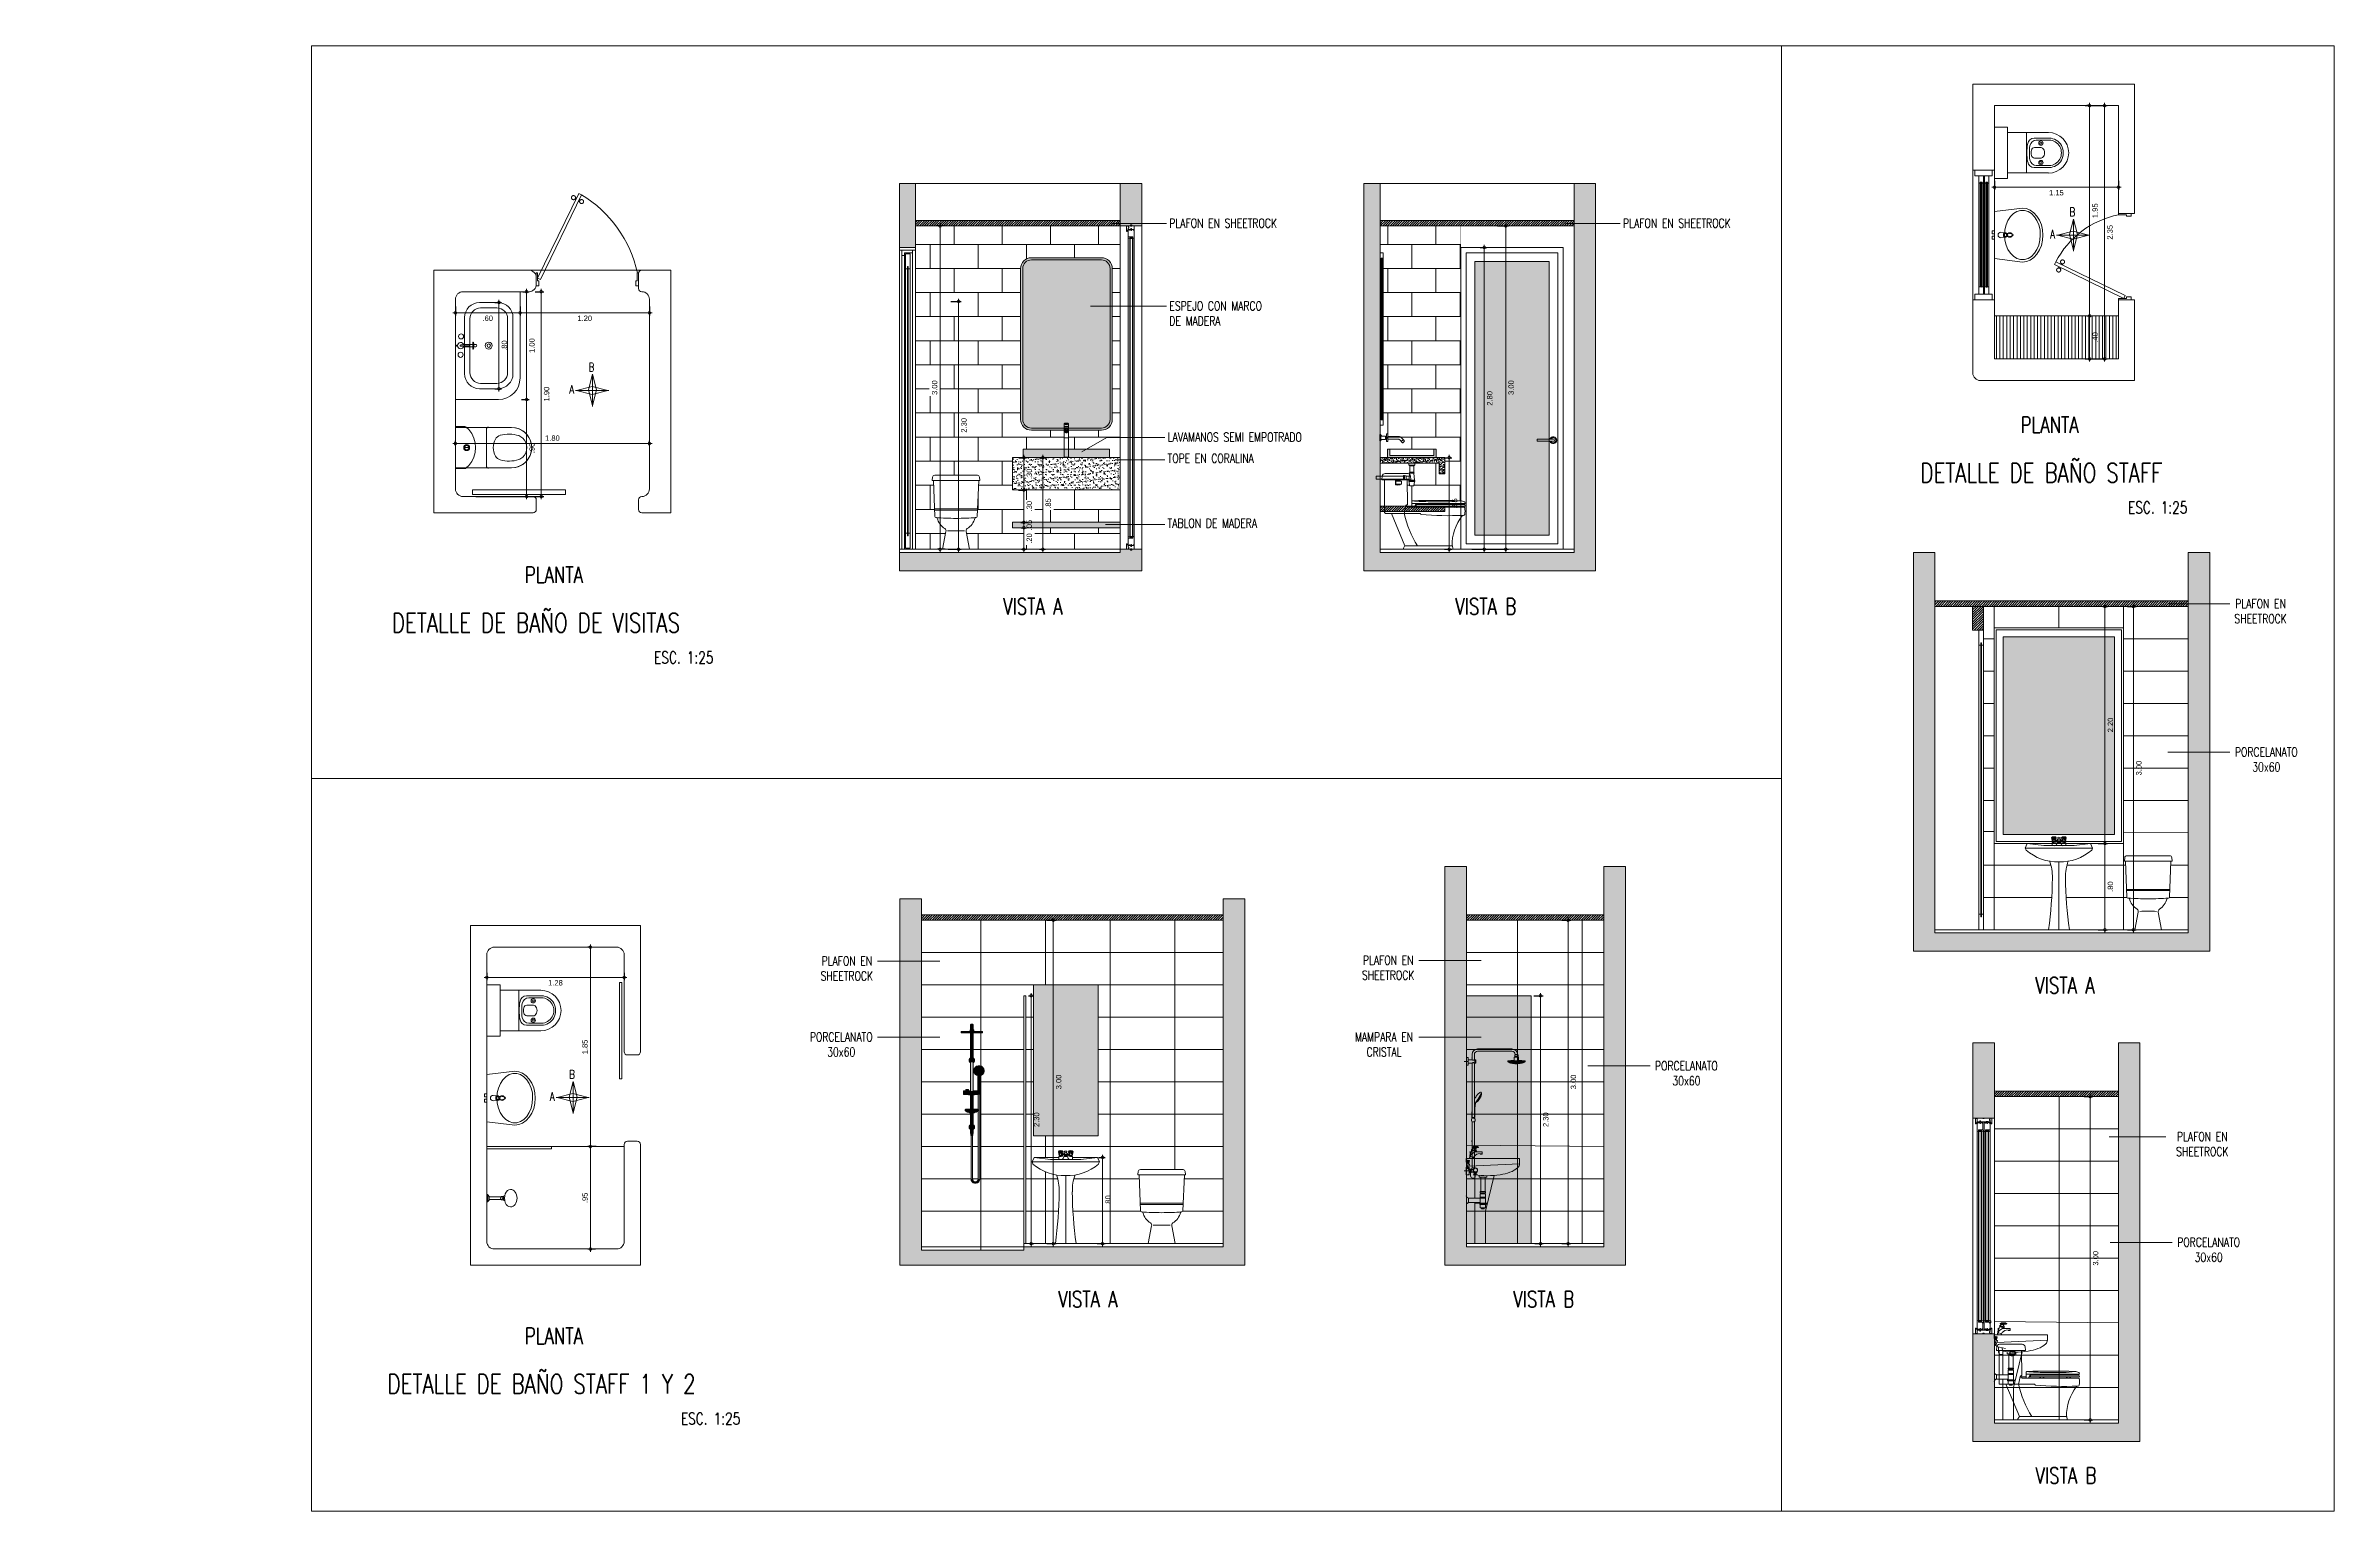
# Model space of a CAD drawing. Header units: metres. Extents: x 8 to 2416, y -346 to 476.
# Drawn here: x 318.81 to 340.04, y -30.79 to -17.2 of the extents above; entities that cross this region are included whole.
import ezdxf

# ---------------------------------------------------------------- set-up
doc = ezdxf.new("R2010")
doc.units = ezdxf.units.M
doc.header["$PDMODE"] = 34
for name, pattern in [('0', [0]), ('CENTER2', [28.575, 19.05, -3.175, 3.175, -3.175]), ('CONTINU', [0]), ('DASHDOT', [1, 0.5, -0.25, 0, -0.25]), ('HIDDEN', [0.375, 0.25, -0.125])]:
    doc.linetypes.add(name, pattern=pattern)
doc.layers.get('0').update_dxf_attribs({"color": 250, "linetype": '0', "lineweight": 20})
doc.layers.get('Defpoints').update_dxf_attribs({"color": 6})
doc.layers.add('1', color=1, linetype='Continuous')
for name, color, linetype, lineweight in [('A-DOOR', 35, 'Continuous', 5), ('A-WALL', 250, 'Continuous', 20), ('baños', 140, 'Continuous', 0), ('closets', 253, 'Continuous', 0), ('corte', 250, 'Continuous', 20), ('cristales pyv', 9, 'Continuous', 0), ('DIMENSIONES', 5, 'Continuous', 5), ('Interior - Furniture', 7, 'Continuous', 9), ('madera', 33, 'Continuous', 0), ('piscina', 131, 'Continuous', 0), ('piso', 253, 'Continuous', 0), ('PLF 01', 252, 'Continuous', 9), ('SE-2', 252, 'Continuous', 9), ('SE-2-MADERA', 36, 'Continuous', 9), ('SE-3', 253, 'Continuous', 5), ('SE-4', 254, 'Continuous', 0), ('textos', 7, 'Continuous', 0)]:
    doc.layers.add(name, color=color, linetype=linetype, lineweight=lineweight)
doc.layers.add('RELLENO SECCION', color=8, linetype='Continuous', lineweight=0, transparency=0.4)
doc.styles.add('Arch-Dim', font='romans.shx', dxfattribs={"width": 0.75})
doc.styles.add('ESC25-2mm', font='arial.ttf', dxfattribs={"height": 0.05})
doc.styles.get("Standard").update_dxf_attribs({"font": 'arial.ttf', "height": 0.1875})
doc.dimstyles.new('DIMS25', dxfattribs={"dimtxt": 0.05, "dimasz": 0.05, "dimexe": 0.025, "dimexo": 0.025, "dimgap": 0.025, "dimtad": 2, "dimzin": 4, "dimdsep": 46, "dimtxsty": 'ESC25-2mm', "dimblk": 'DOTSMALL', "dimcen": 0.025, "dimdle": 0.025, "dimclrd": 256, "dimclre": 256, "dimclrt": 1, "dimadec": 0, "dimazin": 0, "dimtfac": 1, "dimtix": 1, "dimtmove": 2, "dimatfit": 3, "dimfxl": 1, "dimtolj": 1, "dimtzin": 0, "dimlwd": -1, "dimarcsym": 0})
pattern_1 = [(0, (0, -6.52293), (0, 0.22352), []), (90, (0, -6.52293), (-0.22352, 0.22352), [0.22352, -0.22352])]

# ---------------------------------------------------------------- blocks, each defined once
blk = doc.blocks.new('Caroma_ToiletSuites')
at = {"layer": 'baños'}
for p, q in [((-144, 641), (-163, 614)), ((-121, 664), (-144, 641)), ((-94, 683), (-121, 664)), ((-64, 697), (-94, 683)), ((-33, 705), (-64, 697)), ((0, 708), (-33, 705)), ((33, 705), (0, 708)), ((64, 697), (33, 705)), ((94, 683), (64, 697)), ((121, 664), (94, 683)), ((144, 641), (121, 664)), ((163, 614), (144, 641)), ((-188, 520), (-190, 308)), ((-185, 553), (-188, 520)), ((-188, 0), (-188, 520)), ((-177, 584), (-185, 553)), ((-163, 614), (-177, 584)), ((177, 584), (163, 614)), ((185, 553), (177, 584)), ((188, 520), (185, 553)), ((188, 520), (188, 0)), ((190, 308), (188, 520)), ((-190, 308), (-190, 305)), ((-190, 305), (-189, 301)), ((-189, 301), (-188, 298)), ((-188, 298), (-186, 295)), ((-186, 295), (-183, 293)), ((-183, 293), (-181, 291)), ((-181, 291), (-177, 289)), ((-177, 289), (-174, 288)), ((-174, 288), (-170, 288)), ((-170, 288), (170, 288)), ((170, 288), (174, 288)), ((174, 288), (177, 289)), ((177, 289), (181, 291)), ((181, 291), (183, 293)), ((183, 293), (186, 295)), ((186, 295), (188, 298)), ((188, 298), (189, 301)), ((189, 301), (190, 305)), ((190, 305), (190, 308)), ((-193, 93), (-195, 88)), ((-195, 88), (-195, 84)), ((-195, 84), (-195, 0)), ((-195, 0), (195, 0)), ((-191, 97), (-193, 93)), ((-189, 101), (-191, 97)), ((-167, 126), (-189, 101)), ((188, 0), (-188, 0)), ((-130, 152), (-167, 126)), ((-89, 171), (-130, 152)), ((-45, 183), (-89, 171)), ((0, 187), (-45, 183)), ((45, 183), (0, 187)), ((0, 85), (0, 125)), ((89, 171), (45, 183)), ((130, 152), (89, 171)), ((167, 126), (130, 152)), ((189, 101), (167, 126)), ((191, 97), (189, 101)), ((193, 93), (191, 97)), ((195, 88), (193, 93)), ((195, 84), (195, 88)), ((195, 0), (195, 84))]:
    blk.add_line(p, q, dxfattribs=at)
for centre, radius, start, end in [((0, 520), 188, 0, 180), ((-3, 547), 115, 88.6565, 137.0404), ((3, 547), 115, 42.9609, 91.3415), ((183, 497), 308, 162.7713, 195.2143), ((-19, 556), 97.6, 134.3372, 160.9897), ((19, 556), 97.6, 19.01, 45.6643), ((-183, 497), 308, 344.7852, 17.2286), ((-36, 442), 82.4, 198.763, 239.3582), ((3, 530), 178, 242.916, 269.0659), ((-3, 530), 178, 270.9339, 297.0836), ((36, 442), 82.4, 300.6412, 341.2351), ((0, 105), 27.5, 0, 180), ((0, 105), 27.5, 180, 0), ((0, 105), 21, 0, 180), ((0, 105), 21, 180, 0), ((0, 105), 20, 0, 180), ((0, 105), 20, 180, 0)]:
    blk.add_arc(centre, radius, start, end, dxfattribs=at)
blk = doc.blocks.new('puerta 1.00')
at = {"layer": 'A-DOOR'}
for p, q in [((-0.15, -0.012), (-0.937, -0.395)), ((-0.138, -0.038), (-0.925, -0.42)), ((-0.138, -0.038), (-0.15, -0.012)), ((-0.937, -0.395), (-0.925, -0.42)), ((-0.895, -0.374), (-0.9, -0.364)), ((-0.878, -0.366), (-0.883, -0.356)), ((-0.882, -0.4), (-0.877, -0.41)), ((-0.865, -0.392), (-0.86, -0.402))]:
    blk.add_line(p, q, dxfattribs=at)
for points in [[(-0.08, 0), (-0.08, -0.025), (-0.125, -0.025), (-0.125, -0.012), (-0.2, -0.012), (-0.2, 0), (-0.08, 0)], [(-0.08, -0.95), (-0.08, -0.925), (-0.125, -0.925), (-0.125, -0.937), (-0.2, -0.937), (-0.2, -0.95), (-0.08, -0.95)]]:
    blk.add_lwpolyline(points, dxfattribs=at)
blk.add_arc((0.037, 0.16), 1.123, 211.1336, 257.8343, dxfattribs=at)
for points in [[(-0.898, -0.364), (-0.903, -0.364), (-0.912, -0.359), (-0.917, -0.35), (-0.917, -0.34), (-0.912, -0.332), (-0.903, -0.327), (-0.893, -0.327), (-0.884, -0.332), (-0.879, -0.34), (-0.879, -0.35), (-0.884, -0.359), (-0.893, -0.364), (-0.898, -0.364)], [(-0.862, -0.439), (-0.867, -0.439), (-0.875, -0.434), (-0.88, -0.426), (-0.88, -0.416), (-0.875, -0.407), (-0.867, -0.402), (-0.857, -0.402), (-0.848, -0.407), (-0.843, -0.416), (-0.843, -0.426), (-0.848, -0.434), (-0.857, -0.439), (-0.862, -0.439)]]:
    blk.add_open_spline(points, degree=2, dxfattribs=at)
blk = doc.blocks.new('_DotSmall')
at = {"color": 0, "linetype": 'ByBlock', "lineweight": 13, "const_width": 0.5}
blk.add_lwpolyline([(-0.0625, 0, 1), (0.0625, 0, 1)], format="xyb", close=True, dxfattribs=at)
blk = doc.blocks.new('*D563')
at = {"layer": 'Defpoints', "color": 0, "transparency": 16777216}
for p in [(327.179, -19.569), (327.154, -21.869), (327.275, -21.869)]:
    blk.add_point(p, dxfattribs=at)
at = {"layer": 'DIMENSIONES', "lineweight": -2, "transparency": 16777216}
for p, q in [((327.204, -19.569), (327.3, -19.569)), ((327.179, -21.869), (327.3, -21.869))]:
    blk.add_line(p, q, dxfattribs=at)
at = {"layer": 'DIMENSIONES', "transparency": 16777216}
blk.add_line((327.275, -19.544), (327.275, -21.894), dxfattribs=at)
at = {"layer": 'DIMENSIONES', "transparency": 16777216, "xscale": 0.05, "yscale": 0.05, "zscale": 0.05}
for p, rotation in [((327.275, -19.569), 90), ((327.275, -21.869), 270)]:
    blk.add_blockref('_DotSmall', p, dxfattribs=dict(at, rotation=rotation))
at = {"layer": 'DIMENSIONES', "color": 5, "lineweight": 13, "transparency": 16777216, "insert": (327.325, -20.719), "char_height": 0.05, "attachment_point": 5, "rotation": 90, "style": 'ESC25-2mm'}
blk.add_mtext('\\A1;2.30', dxfattribs=at)
blk = doc.blocks.new('*D562')
at = {"layer": 'Defpoints', "color": 0, "transparency": 16777216}
for p in [(327.103, -18.869), (327.175, -18.869), (327.175, -21.869)]:
    blk.add_point(p, dxfattribs=at)
at = {"layer": 'DIMENSIONES', "lineweight": -2, "transparency": 16777216}
for p, q in [((327.15, -18.869), (327.078, -18.869)), ((327.15, -21.869), (327.078, -21.869))]:
    blk.add_line(p, q, dxfattribs=at)
at = {"layer": 'DIMENSIONES', "transparency": 16777216}
blk.add_line((327.103, -21.894), (327.103, -18.844), dxfattribs=at)
at = {"layer": 'DIMENSIONES', "transparency": 16777216, "xscale": 0.05, "yscale": 0.05, "zscale": 0.05}
for p, rotation in [((327.103, -18.869), 90), ((327.103, -21.869), 270)]:
    blk.add_blockref('_DotSmall', p, dxfattribs=dict(at, rotation=rotation))
at = {"layer": 'DIMENSIONES', "color": 5, "lineweight": 13, "transparency": 16777216, "insert": (327.053, -20.369), "char_height": 0.05, "attachment_point": 5, "rotation": 90, "style": 'ESC25-2mm'}
blk.add_mtext('\\A1;3.00', dxfattribs=at)
blk = doc.blocks.new('*D564')
at = {"layer": 'Defpoints', "color": 0, "transparency": 16777216}
for p in [(327.81, -21.019), (327.807, -21.319), (327.881, -21.319)]:
    blk.add_point(p, dxfattribs=at)
at = {"layer": 'DIMENSIONES', "transparency": 16777216}
blk.add_line((327.881, -20.994), (327.881, -21.344), dxfattribs=at)
at = {"layer": 'DIMENSIONES', "lineweight": -2, "transparency": 16777216}
for p, q in [((327.835, -21.019), (327.906, -21.019)), ((327.832, -21.319), (327.906, -21.319))]:
    blk.add_line(p, q, dxfattribs=at)
at = {"layer": 'DIMENSIONES', "transparency": 16777216, "xscale": 0.05, "yscale": 0.05, "zscale": 0.05}
for p, rotation in [((327.881, -21.019), 90), ((327.881, -21.319), 270)]:
    blk.add_blockref('_DotSmall', p, dxfattribs=dict(at, rotation=rotation))
at = {"layer": 'DIMENSIONES', "color": 5, "lineweight": 13, "transparency": 16777216, "insert": (327.931, -21.169), "char_height": 0.05, "attachment_point": 5, "rotation": 90, "style": 'ESC25-2mm'}
blk.add_mtext('\\A1;.30', dxfattribs=at)
blk = doc.blocks.new('*D565')
at = {"layer": 'Defpoints', "color": 0, "transparency": 16777216}
for p in [(327.819, -21.319), (327.828, -21.619), (327.881, -21.619)]:
    blk.add_point(p, dxfattribs=at)
at = {"layer": 'DIMENSIONES', "lineweight": -2, "transparency": 16777216}
for p, q in [((327.844, -21.319), (327.906, -21.319)), ((327.853, -21.619), (327.906, -21.619))]:
    blk.add_line(p, q, dxfattribs=at)
at = {"layer": 'DIMENSIONES', "transparency": 16777216}
blk.add_line((327.881, -21.294), (327.881, -21.644), dxfattribs=at)
at = {"layer": 'DIMENSIONES', "transparency": 16777216, "xscale": 0.05, "yscale": 0.05, "zscale": 0.05}
for p, rotation in [((327.881, -21.319), 90), ((327.881, -21.619), 270)]:
    blk.add_blockref('_DotSmall', p, dxfattribs=dict(at, rotation=rotation))
at = {"layer": 'DIMENSIONES', "color": 5, "lineweight": 13, "transparency": 16777216, "insert": (327.931, -21.469), "char_height": 0.05, "attachment_point": 5, "rotation": 90, "style": 'ESC25-2mm'}
blk.add_mtext('\\A1;.30', dxfattribs=at)
blk = doc.blocks.new('*D566')
at = {"layer": 'Defpoints', "color": 0, "transparency": 16777216}
for p in [(327.828, -21.619), (327.83, -21.669), (327.881, -21.669)]:
    blk.add_point(p, dxfattribs=at)
at = {"layer": 'DIMENSIONES', "lineweight": -2, "transparency": 16777216}
for p, q in [((327.853, -21.619), (327.906, -21.619)), ((327.855, -21.669), (327.906, -21.669))]:
    blk.add_line(p, q, dxfattribs=at)
at = {"layer": 'DIMENSIONES', "transparency": 16777216}
for p, q in [((327.881, -21.619), (327.881, -21.569)), ((327.881, -21.619), (327.881, -21.669)), ((327.881, -21.669), (327.881, -21.719))]:
    blk.add_line(p, q, dxfattribs=at)
at = {"layer": 'DIMENSIONES', "transparency": 16777216, "xscale": 0.05, "yscale": 0.05, "zscale": 0.05}
for p, rotation in [((327.881, -21.619), 270), ((327.881, -21.669), 90)]:
    blk.add_blockref('_DotSmall', p, dxfattribs=dict(at, rotation=rotation))
at = {"layer": 'DIMENSIONES', "color": 5, "lineweight": 13, "transparency": 16777216, "insert": (327.931, -21.644), "char_height": 0.05, "attachment_point": 5, "rotation": 90, "style": 'ESC25-2mm'}
blk.add_mtext('\\A1;.05', dxfattribs=at)
blk = doc.blocks.new('*D567')
at = {"layer": 'Defpoints', "color": 0, "transparency": 16777216}
for p in [(327.839, -21.669), (327.835, -21.869), (327.881, -21.869)]:
    blk.add_point(p, dxfattribs=at)
at = {"layer": 'DIMENSIONES', "transparency": 16777216}
blk.add_line((327.881, -21.644), (327.881, -21.894), dxfattribs=at)
at = {"layer": 'DIMENSIONES', "lineweight": -2, "transparency": 16777216}
for p, q in [((327.864, -21.669), (327.906, -21.669)), ((327.86, -21.869), (327.906, -21.869))]:
    blk.add_line(p, q, dxfattribs=at)
at = {"layer": 'DIMENSIONES', "transparency": 16777216, "xscale": 0.05, "yscale": 0.05, "zscale": 0.05}
for p, rotation in [((327.881, -21.669), 90), ((327.881, -21.869), 270)]:
    blk.add_blockref('_DotSmall', p, dxfattribs=dict(at, rotation=rotation))
at = {"layer": 'DIMENSIONES', "color": 5, "lineweight": 13, "transparency": 16777216, "insert": (327.931, -21.769), "char_height": 0.05, "attachment_point": 5, "rotation": 90, "style": 'ESC25-2mm'}
blk.add_mtext('\\A1;.20', dxfattribs=at)
blk = doc.blocks.new('Fenton Door Jamb03')
blk.add_lwpolyline([(84, 1), (86, 9), (86, 10), (86, 11), (68, 11), (68, 52), (67, 54), (1, 54), (0, 52), (0, 47), (6, 47), (6, 44), (0, 44), (0, 30), (10, 30), (10, 24), (0, 24), (0, 10), (6, 10), (6, 7), (0, 7), (0, 1), (1, 0), (82, 0)], close=True)
blk = doc.blocks.new('Fenton Bead')
at = {"color": 7}
blk.add_lwpolyline([(2, 12, -0.341999), (0, 11), (0, 11), (0, 1), (1, 0), (18, 0), (18, 0), (15, 13, 0.339454), (13, 14), (4, 14, 0.341999)], format="xyb", close=True, dxfattribs=at)
blk = doc.blocks.new('Fenton Casing Head Strip')
blk.add_lwpolyline([(16, 16), (0, 19), (0, 12), (-4, 12), (-4, 0), (0, 0), (0, -15), (4, -15), (11, -30, 0.802585), (17, -28), (17, 15)], format="xyb", close=True)
blk = doc.blocks.new('A$Cd874c3c0')
at = {"layer": 'SE-2'}
for p, q in [((0, 3.009), (0, 0.009)), ((0.072, 3.007), (0.074, 3.009)), ((0.072, 2.976), (0.072, 3.007)), ((0.074, 2.975), (0.072, 2.976)), ((0.074, 3.009), (0.094, 3.009)), ((0.096, 2.975), (0.074, 2.975)), ((0.094, 3.009), (0.094, 3.005)), ((0.094, 3.005), (0.106, 3.005)), ((0.102, 2.985), (0.096, 2.985)), ((0.096, 2.985), (0.096, 2.975)), ((0.102, 2.975), (0.102, 2.985)), ((0.125, 2.975), (0.102, 2.975)), ((0.106, 3.005), (0.106, 3.009)), ((0.106, 3.009), (0.125, 3.009)), ((0.126, 3.001), (0.12, 3.001)), ((0.12, 3.001), (0.12, 2.989)), ((0.12, 2.989), (0.126, 2.989)), ((0.125, 3.009), (0.126, 3.007)), ((0.126, 2.976), (0.125, 2.975)), ((0.126, 3.007), (0.126, 3.001)), ((0.126, 2.989), (0.126, 2.976)), ((0.2, 3.009), (0.2, 0.009)), ((0.072, 0.125), (0.072, 2.893)), ((0.11, 2.907), (0.086, 2.902)), ((0.086, 2.907), (0.11, 2.902)), ((0.108, 2.902), (0.088, 2.896)), ((0.088, 2.902), (0.108, 2.896)), ((0.127, 2.894), (0.127, 0.124)), ((0.074, 0.043), (0.072, 0.041)), ((0.072, 0.041), (0.072, 0.01)), ((0.072, 0.01), (0.074, 0.009)), ((0.096, 0.043), (0.074, 0.043)), ((0.074, 0.009), (0.094, 0.009)), ((0.11, 0.111), (0.086, 0.116)), ((0.086, 0.111), (0.11, 0.116)), ((0.108, 0.116), (0.088, 0.122)), ((0.088, 0.116), (0.108, 0.122)), ((0.094, 0.009), (0.094, 0.013)), ((0.094, 0.013), (0.106, 0.013)), ((0.096, 0.033), (0.096, 0.043)), ((0.102, 0.033), (0.096, 0.033)), ((0.125, 0.043), (0.102, 0.043)), ((0.102, 0.043), (0.102, 0.033)), ((0.106, 0.013), (0.106, 0.009)), ((0.106, 0.009), (0.125, 0.009)), ((0.12, 0.017), (0.12, 0.029)), ((0.12, 0.029), (0.126, 0.029)), ((0.126, 0.017), (0.12, 0.017)), ((0.126, 0.041), (0.125, 0.043)), ((0.125, 0.009), (0.126, 0.01)), ((0.126, 0.029), (0.126, 0.041)), ((0.126, 0.01), (0.126, 0.017))]:
    blk.add_line(p, q, dxfattribs=at)
for points in [[(0.106, 3.005), (0.094, 3.005), (0.094, 3.018), (0.106, 3.018)], [(0.096, 2.965), (0.102, 2.965), (0.102, 2.985), (0.096, 2.985)], [(0.083, 2.889), (0.083, 2.901), (0.084, 2.901), (0.084, 2.889)], [(0.088, 0.115), (0.088, 2.902), (0.084, 2.902), (0.084, 0.115)], [(0.11, 2.907), (0.11, 2.902), (0.086, 2.902), (0.086, 2.907)], [(0.108, 2.902), (0.108, 2.896), (0.088, 2.896), (0.088, 2.902)], [(0.108, 2.896), (0.108, 2.891), (0.088, 2.891), (0.088, 2.896)], [(0.108, 0.115), (0.108, 2.902), (0.112, 2.902), (0.112, 0.115)], [(0.112, 2.889), (0.112, 2.901), (0.113, 2.901), (0.113, 2.889)], [(0.083, 0.128), (0.083, 0.116), (0.084, 0.116), (0.084, 0.128)], [(0.11, 0.111), (0.11, 0.116), (0.086, 0.116), (0.086, 0.111)], [(0.108, 0.122), (0.108, 0.127), (0.088, 0.127), (0.088, 0.122)], [(0.108, 0.116), (0.108, 0.122), (0.088, 0.122), (0.088, 0.116)], [(0.106, 0.013), (0.094, 0.013), (0.094, 0), (0.106, 0)], [(0.096, 0.053), (0.102, 0.053), (0.102, 0.033), (0.096, 0.033)], [(0.112, 0.128), (0.112, 0.116), (0.113, 0.116), (0.113, 0.128)]]:
    blk.add_lwpolyline(points, close=True, dxfattribs=at)
at = {"layer": 'SE-2', "yscale": 0.001000000023175567, "zscale": 0.001000000023175567}
for name, p, xscale, rotation in [('Fenton Door Jamb03', (0.072, 2.975), 0.001000000023175567, 270), ('Fenton Bead', (0.113, 2.907), 0.001000000023175567, 270), ('Fenton Door Jamb03', (0.072, 0.043), -0.001000000023175567, 270), ('Fenton Bead', (0.113, 0.111), -0.001000000023175567, 270), ('Fenton Casing Head Strip', (0.126, 0.029), -0.001000000023175567, 180)]:
    blk.add_blockref(name, p, dxfattribs=dict(at, xscale=xscale, rotation=rotation))
at = {"layer": 'SE-2', "xscale": 0.001000000023175567, "yscale": 0.001000000023175567, "zscale": 0.001000000023175567}
blk.add_blockref('Fenton Casing Head Strip', (0.126, 2.989), dxfattribs=at)
blk = doc.blocks.new('*D568')
at = {"layer": 'Defpoints', "color": 0, "transparency": 16777216}
for p in [(332.249, -18.869), (332.351, -18.869), (332.012, -21.869)]:
    blk.add_point(p, dxfattribs=at)
at = {"layer": 'DIMENSIONES', "lineweight": -2, "transparency": 16777216}
for p, q in [((332.274, -18.869), (332.376, -18.869)), ((332.037, -21.869), (332.376, -21.869))]:
    blk.add_line(p, q, dxfattribs=at)
at = {"layer": 'DIMENSIONES', "transparency": 16777216}
blk.add_line((332.351, -21.894), (332.351, -18.844), dxfattribs=at)
at = {"layer": 'DIMENSIONES', "transparency": 16777216, "xscale": 0.05, "yscale": 0.05, "zscale": 0.05}
for p, rotation in [((332.351, -18.869), 90), ((332.351, -21.869), 270)]:
    blk.add_blockref('_DotSmall', p, dxfattribs=dict(at, rotation=rotation))
at = {"layer": 'DIMENSIONES', "color": 5, "lineweight": 13, "transparency": 16777216, "insert": (332.401, -20.369), "char_height": 0.05, "attachment_point": 5, "rotation": 90, "style": 'ESC25-2mm'}
blk.add_mtext('\\A1;3.00', dxfattribs=at)
blk = doc.blocks.new('A$C3dfb1af3')
at = {"layer": 'SE-2'}
for points in [[(0.229, 0.061), (0.229, 0.061), (0.229, 0.062), (0.229, 0.062)], [(0.229, 0.061), (0.229, 0.061), (0.229, 0.062), (0.229, 0.062)], [(0.229, 0.06), (0.229, 0.06), (0.229, 0.061), (0.229, 0.061)], [(0.229, 0.06), (0.229, 0.06), (0.229, 0.061), (0.229, 0.061)], [(0.229, 0.06), (0.229, 0.058), (0.229, 0.058), (0.229, 0.06)], [(0.229, 0.06), (0.229, 0.058), (0.229, 0.058), (0.229, 0.06)], [(0.229, 0.058), (0.229, 0.055), (0.229, 0.055), (0.229, 0.058)], [(0.229, 0.058), (0.229, 0.055), (0.229, 0.055), (0.229, 0.058)], [(0.229, 0.055), (0.229, 0.052), (0.229, 0.052), (0.229, 0.055)], [(0.229, 0.055), (0.229, 0.052), (0.229, 0.052), (0.229, 0.055)], [(0.229, 0.052), (0.229, 0.048), (0.229, 0.048), (0.229, 0.052)], [(0.229, 0.052), (0.229, 0.048), (0.229, 0.048), (0.229, 0.052)], [(0.229, 0.048), (0.229, 0.045), (0.229, 0.045), (0.229, 0.048)], [(0.229, 0.048), (0.229, 0.045), (0.229, 0.045), (0.229, 0.048)], [(0.229, 0.045), (0.229, 0.041), (0.229, 0.041), (0.229, 0.045)], [(0.229, 0.045), (0.229, 0.041), (0.229, 0.041), (0.229, 0.045)], [(0.229, 0.041), (0.229, 0.039), (0.229, 0.039), (0.229, 0.041)], [(0.229, 0.041), (0.229, 0.039), (0.229, 0.039), (0.229, 0.041)], [(0.229, 0.039), (0.229, 0.036), (0.229, 0.036), (0.229, 0.039)], [(0.229, 0.039), (0.229, 0.036), (0.229, 0.036), (0.229, 0.039)], [(0.229, 0.036), (0.229, 0.035), (0.229, 0.035), (0.229, 0.036)], [(0.229, 0.036), (0.229, 0.035), (0.229, 0.035), (0.229, 0.036)], [(0.229, 0.035), (0.229, 0.035), (0.229, 0.035), (0.229, 0.035)], [(0.229, 0.035), (0.229, 0.035), (0.229, 0.035), (0.229, 0.035)]]:
    blk.add_hatch(color=256, dxfattribs=at).paths.add_polyline_path(points)
for p, q in [((0.012, 0.03), (0, 0.016)), ((0.001, 0.015), (0, 0.016)), ((0.005, 0.012), (0.001, 0.015)), ((0.01, 0.008), (0.005, 0.012)), ((0.014, 0.004), (0.01, 0.008)), ((0.02, 0.039), (0.012, 0.03)), ((0.013, 0.029), (0.012, 0.03)), ((0.016, 0.026), (0.013, 0.029)), ((0.018, 0.001), (0.014, 0.004)), ((0.021, 0.022), (0.016, 0.026)), ((0.019, 0), (0.018, 0.001)), ((0.031, 0.014), (0.019, 0)), ((0.026, 0.045), (0.02, 0.039)), ((0.026, 0.018), (0.021, 0.022)), ((0.033, 0.05), (0.026, 0.045)), ((0.029, 0.015), (0.026, 0.018)), ((0.031, 0.014), (0.029, 0.015)), ((0.038, 0.023), (0.03, 0.014)), ((0.04, 0.055), (0.033, 0.05)), ((0.042, 0.027), (0.038, 0.023)), ((0.048, 0.058), (0.04, 0.055)), ((0.046, 0.03), (0.042, 0.027)), ((0.05, 0.033), (0.046, 0.03)), ((0.057, 0.06), (0.048, 0.058)), ((0.055, 0.035), (0.05, 0.033)), ((0.06, 0.036), (0.055, 0.035)), ((0.065, 0.06), (0.057, 0.06)), ((0.066, 0.036), (0.06, 0.036)), ((0.155, 0.06), (0.065, 0.06)), ((0.155, 0.036), (0.066, 0.036)), ((0.155, 0.083), (0.155, 0.083)), ((0.158, 0.083), (0.155, 0.083)), ((0.155, 0.048), (0.155, 0.083)), ((0.158, 0.054), (0.155, 0.051)), ((0.155, 0.051), (0.155, 0.048)), ((0.155, 0.048), (0.155, 0.045)), ((0.155, 0.013), (0.155, 0.048)), ((0.155, 0.045), (0.158, 0.043)), ((0.155, 0.013), (0.155, 0.013)), ((0.158, 0.013), (0.155, 0.013)), ((0.161, 0.083), (0.158, 0.083)), ((0.161, 0.055), (0.158, 0.054)), ((0.158, 0.043), (0.161, 0.042)), ((0.161, 0.013), (0.158, 0.013)), ((0.164, 0.083), (0.161, 0.083)), ((0.164, 0.054), (0.161, 0.055)), ((0.161, 0.042), (0.164, 0.043)), ((0.164, 0.013), (0.161, 0.013)), ((0.167, 0.083), (0.164, 0.083)), ((0.164, 0.054), (0.164, 0.054)), ((0.167, 0.051), (0.164, 0.054)), ((0.164, 0.043), (0.167, 0.045)), ((0.164, 0.043), (0.164, 0.043)), ((0.167, 0.013), (0.164, 0.013)), ((0.167, 0.054), (0.166, 0.053)), ((0.166, 0.044), (0.167, 0.043)), ((0.168, 0.083), (0.167, 0.083)), ((0.168, 0.055), (0.167, 0.054)), ((0.168, 0.048), (0.167, 0.051)), ((0.167, 0.045), (0.168, 0.048)), ((0.167, 0.043), (0.168, 0.042)), ((0.168, 0.013), (0.167, 0.013)), ((0.168, 0.055), (0.168, 0.083)), ((0.179, 0.06), (0.168, 0.06)), ((0.179, 0.055), (0.168, 0.055)), ((0.168, 0.013), (0.168, 0.042)), ((0.179, 0.042), (0.168, 0.042)), ((0.179, 0.036), (0.168, 0.036)), ((0.179, 0.063), (0.179, 0.061)), ((0.222, 0.063), (0.179, 0.063)), ((0.179, 0.061), (0.179, 0.056)), ((0.179, 0.056), (0.179, 0.048)), ((0.179, 0.048), (0.179, 0.041)), ((0.179, 0.041), (0.179, 0.035)), ((0.179, 0.035), (0.179, 0.033)), ((0.222, 0.033), (0.179, 0.033)), ((0.215, 0.065), (0.215, 0.068)), ((0.222, 0.068), (0.215, 0.068)), ((0.215, 0.063), (0.215, 0.065)), ((0.215, 0.031), (0.215, 0.033)), ((0.215, 0.028), (0.215, 0.031)), ((0.222, 0.028), (0.215, 0.028)), ((0.222, 0.074), (0.222, 0.078)), ((0.229, 0.078), (0.222, 0.078)), ((0.222, 0.066), (0.222, 0.074)), ((0.222, 0.066), (0.222, 0.063)), ((0.225, 0.066), (0.222, 0.066)), ((0.222, 0.063), (0.222, 0.057)), ((0.222, 0.057), (0.222, 0.048)), ((0.222, 0.048), (0.222, 0.039)), ((0.222, 0.039), (0.222, 0.033)), ((0.222, 0.033), (0.222, 0.031)), ((0.222, 0.022), (0.222, 0.031)), ((0.225, 0.031), (0.222, 0.031)), ((0.222, 0.018), (0.222, 0.022)), ((0.229, 0.018), (0.222, 0.018)), ((0.225, 0.073), (0.225, 0.07)), ((0.229, 0.073), (0.225, 0.073)), ((0.225, 0.07), (0.225, 0.061)), ((0.225, 0.061), (0.225, 0.048)), ((0.225, 0.048), (0.225, 0.036)), ((0.225, 0.036), (0.225, 0.027)), ((0.225, 0.027), (0.225, 0.023)), ((0.229, 0.023), (0.225, 0.023)), ((0.229, 0.074), (0.229, 0.078)), ((0.229, 0.073), (0.229, 0.074)), ((0.229, 0.073), (0.229, 0.07)), ((0.229, 0.07), (0.229, 0.061)), ((0.229, 0.061), (0.229, 0.048)), ((0.229, 0.048), (0.229, 0.036)), ((0.229, 0.036), (0.229, 0.027)), ((0.229, 0.027), (0.229, 0.023)), ((0.229, 0.022), (0.229, 0.023)), ((0.229, 0.018), (0.229, 0.022))]:
    blk.add_line(p, q, dxfattribs=at)
blk = doc.blocks.new('A$Cd6cad6a8')
at = {"layer": 'SE-2'}
for p, q in [((0, 0.196), (0, 0.212)), ((0.058, 0.212), (0, 0.212)), ((0.058, 0.196), (0.058, 0.212)), ((0.001, 0.049), (0.057, 0.049)), ((0.001, 0.049), (0.001, 0.042)), ((0.001, 0.042), (0.057, 0.042)), ((0.054, 0.192), (0.004, 0.192)), ((0.004, 0.042), (0.009, 0.002)), ((0.005, 0.053), (0.009, 0.117)), ((0.005, 0.053), (0.053, 0.053)), ((0.005, 0.053), (0.005, 0.049)), ((0.052, 0.123), (0.006, 0.123)), ((0.006, 0.123), (0.006, 0.119)), ((0.006, 0.119), (0.052, 0.119)), ((0.008, 0.117), (0.008, 0.119)), ((0.051, 0.117), (0.008, 0.117)), ((0.009, 0.123), (0.009, 0.125)), ((0.047, 0.188), (0.011, 0.188)), ((0.011, 0.188), (0.011, 0.128)), ((0.046, 0.128), (0.012, 0.128)), ((0.012, 0), (0.046, 0)), ((0.047, 0.188), (0.047, 0.128)), ((0.049, 0.123), (0.049, 0.125)), ((0.054, 0.042), (0.049, 0.002)), ((0.053, 0.053), (0.05, 0.117)), ((0.051, 0.117), (0.051, 0.119)), ((0.051, 0.092), (0.082, 0.092)), ((0.052, 0.123), (0.052, 0.119)), ((0.053, 0.062), (0.082, 0.062)), ((0.053, 0.053), (0.053, 0.049)), ((0.057, 0.049), (0.057, 0.042)), ((0.082, 0.093), (0.098, 0.093)), ((0.082, 0.093), (0.082, 0.06)), ((0.082, 0.06), (0.098, 0.06)), ((0.098, 0.097), (0.098, 0.057)), ((0.098, 0.097), (0.105, 0.097)), ((0.098, 0.057), (0.105, 0.057)), ((0.105, 0.097), (0.105, 0.057)), ((0.105, 0.092), (0.359, 0.092)), ((0.105, 0.062), (0.359, 0.062)), ((0.359, 0.062), (0.359, 0.092))]:
    blk.add_line(p, q, dxfattribs=at)
for centre, radius, start, end in [((0.004, 0.196), 0.004, 187.7004, 270), ((0.011, 0.193), 0.005, 180, 270), ((0.012, 0.125), 0.0028, 90, 176.8638), ((0.012, 0.003), 0.0028, 187.7232, 270), ((0.046, 0.125), 0.0028, 3.1362, 90), ((0.046, 0.003), 0.0028, 270, 352.2768), ((0.047, 0.193), 0.005, 270, 0), ((0.054, 0.196), 0.004, 270, 348.1597)]:
    blk.add_arc(centre, radius, start, end, dxfattribs=at)
blk = doc.blocks.new('*D569')
at = {"layer": 'Defpoints', "color": 0, "transparency": 16777216}
for p in [(332.09, -19.069), (332.09, -21.869), (332.152, -21.869)]:
    blk.add_point(p, dxfattribs=at)
at = {"layer": 'DIMENSIONES', "lineweight": -2, "transparency": 16777216}
for p, q in [((332.115, -19.069), (332.177, -19.069)), ((332.115, -21.869), (332.177, -21.869))]:
    blk.add_line(p, q, dxfattribs=at)
at = {"layer": 'DIMENSIONES', "transparency": 16777216}
blk.add_line((332.152, -19.044), (332.152, -21.894), dxfattribs=at)
at = {"layer": 'DIMENSIONES', "transparency": 16777216, "xscale": 0.05, "yscale": 0.05, "zscale": 0.05}
for p, rotation in [((332.152, -19.069), 90), ((332.152, -21.869), 270)]:
    blk.add_blockref('_DotSmall', p, dxfattribs=dict(at, rotation=rotation))
at = {"layer": 'DIMENSIONES', "color": 5, "lineweight": 13, "transparency": 16777216, "insert": (332.203, -20.469), "char_height": 0.05, "attachment_point": 5, "rotation": 90, "style": 'ESC25-2mm'}
blk.add_mtext('\\A1;2.80', dxfattribs=at)
blk = doc.blocks.new('*D570')
at = {"layer": 'Defpoints', "color": 0, "transparency": 16777216}
for p in [(322.607, -20.93), (324.407, -20.888), (324.407, -20.93)]:
    blk.add_point(p, dxfattribs=at)
at = {"layer": 'DIMENSIONES', "transparency": 16777216}
blk.add_line((322.582, -20.888), (324.432, -20.888), dxfattribs=at)
at = {"layer": 'DIMENSIONES', "lineweight": -2, "transparency": 16777216}
for p, q in [((322.607, -20.905), (322.607, -20.863)), ((324.407, -20.905), (324.407, -20.863))]:
    blk.add_line(p, q, dxfattribs=at)
at = {"layer": 'DIMENSIONES', "transparency": 16777216, "xscale": 0.05, "yscale": 0.05, "zscale": 0.05, "rotation": 180}
blk.add_blockref('_DotSmall', (322.607, -20.888), dxfattribs=at)
at = {"layer": 'DIMENSIONES', "transparency": 16777216, "xscale": 0.05, "yscale": 0.05, "zscale": 0.05}
blk.add_blockref('_DotSmall', (324.407, -20.888), dxfattribs=at)
at = {"layer": 'DIMENSIONES', "color": 5, "lineweight": 13, "transparency": 16777216, "insert": (323.507, -20.838), "char_height": 0.05, "attachment_point": 5, "style": 'ESC25-2mm'}
blk.add_mtext('\\A1;1.80', dxfattribs=at)
blk = doc.blocks.new('*D571')
at = {"layer": 'Defpoints', "color": 0, "transparency": 16777216}
for p in [(323.323, -19.479), (323.403, -19.479), (323.246, -21.379)]:
    blk.add_point(p, dxfattribs=at)
at = {"layer": 'DIMENSIONES', "lineweight": -2, "transparency": 16777216}
for p, q in [((323.348, -19.479), (323.428, -19.479)), ((323.271, -21.379), (323.428, -21.379))]:
    blk.add_line(p, q, dxfattribs=at)
at = {"layer": 'DIMENSIONES', "transparency": 16777216}
blk.add_line((323.403, -21.404), (323.403, -19.454), dxfattribs=at)
at = {"layer": 'DIMENSIONES', "transparency": 16777216, "xscale": 0.05, "yscale": 0.05, "zscale": 0.05}
for p, rotation in [((323.403, -19.479), 90), ((323.403, -21.379), 270)]:
    blk.add_blockref('_DotSmall', p, dxfattribs=dict(at, rotation=rotation))
at = {"layer": 'DIMENSIONES', "color": 5, "lineweight": 13, "transparency": 16777216, "insert": (323.453, -20.429), "char_height": 0.05, "attachment_point": 5, "rotation": 90, "style": 'ESC25-2mm'}
blk.add_mtext('\\A1;1.90', dxfattribs=at)
blk = doc.blocks.new('*D572')
at = {"layer": 'Defpoints', "color": 0, "transparency": 16777216}
for p in [(323.207, -19.479), (323.194, -20.479), (323.267, -20.479)]:
    blk.add_point(p, dxfattribs=at)
at = {"layer": 'DIMENSIONES', "lineweight": -2, "transparency": 16777216}
for p, q in [((323.232, -19.479), (323.292, -19.479)), ((323.219, -20.479), (323.292, -20.479))]:
    blk.add_line(p, q, dxfattribs=at)
at = {"layer": 'DIMENSIONES', "transparency": 16777216}
blk.add_line((323.267, -19.454), (323.267, -20.504), dxfattribs=at)
at = {"layer": 'DIMENSIONES', "transparency": 16777216, "xscale": 0.05, "yscale": 0.05, "zscale": 0.05}
for p, rotation in [((323.267, -19.479), 90), ((323.267, -20.479), 270)]:
    blk.add_blockref('_DotSmall', p, dxfattribs=dict(at, rotation=rotation))
at = {"layer": 'DIMENSIONES', "color": 5, "lineweight": 13, "transparency": 16777216, "insert": (323.317, -19.979), "char_height": 0.05, "attachment_point": 5, "rotation": 90, "style": 'ESC25-2mm'}
blk.add_mtext('\\A1;1.00', dxfattribs=at)
blk = doc.blocks.new('*D573')
at = {"layer": 'Defpoints', "color": 0, "transparency": 16777216}
for p in [(322.607, -19.593), (323.207, -19.593), (323.207, -19.675)]:
    blk.add_point(p, dxfattribs=at)
at = {"layer": 'DIMENSIONES', "transparency": 16777216}
blk.add_line((322.582, -19.675), (323.232, -19.675), dxfattribs=at)
at = {"layer": 'DIMENSIONES', "lineweight": -2, "transparency": 16777216}
for p, q in [((322.607, -19.618), (322.607, -19.7)), ((323.207, -19.618), (323.207, -19.7))]:
    blk.add_line(p, q, dxfattribs=at)
at = {"layer": 'DIMENSIONES', "transparency": 16777216, "xscale": 0.05, "yscale": 0.05, "zscale": 0.05, "rotation": 180}
blk.add_blockref('_DotSmall', (322.607, -19.675), dxfattribs=at)
at = {"layer": 'DIMENSIONES', "transparency": 16777216, "xscale": 0.05, "yscale": 0.05, "zscale": 0.05}
blk.add_blockref('_DotSmall', (323.207, -19.675), dxfattribs=at)
at = {"layer": 'DIMENSIONES', "color": 5, "lineweight": 13, "transparency": 16777216, "insert": (322.907, -19.726), "char_height": 0.05, "attachment_point": 5, "style": 'ESC25-2mm'}
blk.add_mtext('\\A1;.60', dxfattribs=at)
blk = doc.blocks.new('*D574')
at = {"layer": 'Defpoints', "color": 0, "transparency": 16777216}
for p in [(323.194, -20.479), (322.77, -21.379), (323.267, -21.379)]:
    blk.add_point(p, dxfattribs=at)
at = {"layer": 'DIMENSIONES', "lineweight": -2, "transparency": 16777216}
for p, q in [((323.219, -20.479), (323.292, -20.479)), ((322.795, -21.379), (323.292, -21.379))]:
    blk.add_line(p, q, dxfattribs=at)
at = {"layer": 'DIMENSIONES', "transparency": 16777216}
blk.add_line((323.267, -20.454), (323.267, -21.404), dxfattribs=at)
at = {"layer": 'DIMENSIONES', "transparency": 16777216, "xscale": 0.05, "yscale": 0.05, "zscale": 0.05}
for p, rotation in [((323.267, -20.479), 90), ((323.267, -21.379), 270)]:
    blk.add_blockref('_DotSmall', p, dxfattribs=dict(at, rotation=rotation))
at = {"layer": 'DIMENSIONES', "color": 5, "lineweight": 13, "transparency": 16777216, "insert": (323.317, -20.929), "char_height": 0.05, "attachment_point": 5, "rotation": 90, "style": 'ESC25-2mm'}
blk.add_mtext('\\A1;.90', dxfattribs=at)
blk = doc.blocks.new('*D575')
at = {"layer": 'Defpoints', "color": 0, "transparency": 16777216}
for p in [(323.207, -19.625), (324.407, -19.592), (324.407, -19.675)]:
    blk.add_point(p, dxfattribs=at)
at = {"layer": 'DIMENSIONES', "transparency": 16777216}
blk.add_line((323.182, -19.675), (324.432, -19.675), dxfattribs=at)
at = {"layer": 'DIMENSIONES', "lineweight": -2, "transparency": 16777216}
for p, q in [((323.207, -19.65), (323.207, -19.7)), ((324.407, -19.617), (324.407, -19.7))]:
    blk.add_line(p, q, dxfattribs=at)
at = {"layer": 'DIMENSIONES', "transparency": 16777216, "xscale": 0.05, "yscale": 0.05, "zscale": 0.05, "rotation": 180}
blk.add_blockref('_DotSmall', (323.207, -19.675), dxfattribs=at)
at = {"layer": 'DIMENSIONES', "transparency": 16777216, "xscale": 0.05, "yscale": 0.05, "zscale": 0.05}
blk.add_blockref('_DotSmall', (324.407, -19.675), dxfattribs=at)
at = {"layer": 'DIMENSIONES', "color": 5, "lineweight": 13, "transparency": 16777216, "insert": (323.807, -19.726), "char_height": 0.05, "attachment_point": 5, "style": 'ESC25-2mm'}
blk.add_mtext('\\A1;1.20', dxfattribs=at)
blk = doc.blocks.new('A$C013342c3')
at = {"layer": 'baños', "linetype": 'Continuous'}
for p, q in [((0.133, 0.096, -0.089), (0.115, 0.106, -0.138)), ((0.13, 0.067, -0.085), (0.115, 0.058, -0.138)), ((0.145, 0.096, -0.05), (0.127, 0.096, -0.05)), ((0.127, 0.096, -0.05), (0.127, 0.067, -0.05)), ((0.127, 0.067, -0.05), (0.145, 0.067, -0.05)), ((0.259, 0.093, -0.011), (0.151, 0.093, -0.055)), ((0.259, 0.069, -0.011), (0.151, 0.069, -0.055)), ((0.273, 0.111), (0.259, 0.098, -1.073)), ((0.259, 0.098, -1.073), (0.259, 0.093, -0.011)), ((0.259, 0.093, -0.011), (0.259, 0.069, -0.011)), ((0.259, 0.064, -1.073), (0.259, 0.069, -0.011)), ((0.273, 0.051), (0.259, 0.064, -1.073)), ((0.278, 0.115), (0.273, 0.115)), ((0.273, 0.115), (0.273, 0.111)), ((0.273, 0.051), (0.273, 0.111)), ((0.273, 0.047), (0.273, 0.051)), ((0.278, 0.047), (0.273, 0.047)), ((0.282, 0.118), (0.278, 0.118)), ((0.278, 0.118), (0.278, 0.115)), ((0.278, 0.115), (0.278, 0.047)), ((0.278, 0.045), (0.278, 0.047)), ((0.282, 0.045), (0.278, 0.045)), ((0.282, 0.116), (0.282, 0.118)), ((0.282, 0.046), (0.282, 0.116)), ((0.282, 0.046), (0.282, 0.045))]:
    blk.add_line(p, q, dxfattribs=at)
for ratio, start_param, end_param in [(0.757088, 3.141593, 6.283185), (0.681889, 0, 3.141593)]:
    blk.add_ellipse((0.062, 0.081, -0.138), major_axis=(-0.0002, -0.0812), ratio=ratio, start_param=start_param, end_param=end_param, dxfattribs=at)
blk.add_ellipse((0.145, 0.081, -0.05), major_axis=(0, -0.0146), ratio=0.718224, dxfattribs=at)
blk = doc.blocks.new('A$Cbbaa2d29')
at = {"layer": 'baños'}
for p, q in [((0.05, 0.123), (0.05, 0.501)), ((0.102, 0.508), (0.102, 0.368)), ((0.12, 0.508), (0.12, 0.389)), ((0.188, 0.373), (0.188, 0.434)), ((0.287, 0.434), (0.287, 0.373)), ((0.355, 0.508), (0.355, 0.389)), ((0.373, 0.508), (0.373, 0.368)), ((0.425, 0.123), (0.425, 0.501)), ((0.425, 0.298), (0.05, 0.298))]:
    blk.add_line(p, q, dxfattribs=at)
blk.add_lwpolyline([(0, 0.123), (0, 0), (0.475, 0), (0.475, 0.123)], close=True, dxfattribs=at)
for centre, radius in [((0.147, 0.432), 0.0201), ((0.147, 0.432), 0.00947), ((0.327, 0.432), 0.0201), ((0.327, 0.432), 0.00947)]:
    blk.add_circle(centre, radius, dxfattribs=at)
blk.add_arc((0.237, 0.501), 0.188, 0, 180, dxfattribs=at)
at = {"layer": 'baños', "extrusion": (0, 0, -1)}
for centre, major_axis, ratio, start_param, end_param in [((0.237, 0.508), (-0.136, 0), 0.964958, 0, 3.141593), ((0.237, 0.508), (-0.118, 0), 0.964958, 0, 3.141593), ((0.208, 0.434), (-0.0203, 0), 0.98668, 0, 0.757183), ((0.237, 0.407), (0.0601, 0), 0.98668, 3.898776, 5.526002), ((0.266, 0.434), (0.0203, 0), 0.98668, -0.757183, 0), ((0.164, 0.368), (0.0622, 0), 0.964958, 1.761771, 3.141593), ((0.182, 0.389), (0.0622, 0), 0.964958, 1.721071, 3.141593), ((0.237, 0.734), (0.449, 0), 0.964958, 1.379822, 1.761771), ((0.237, 0.741), (-0.432, 0), 0.964958, 4.562115, 4.862663), ((0.219, 0.373), (0.0304, 0), 0.98668, 1.75053, 3.141593), ((0.237, 0.475), (0.136, 0), 0.98668, 1.391062, 1.75053), ((0.256, 0.373), (0.0304, 0), 0.98668, 0, 1.391062), ((0.293, 0.389), (-0.0622, 0), 0.964958, 3.141593, 4.562115), ((0.311, 0.368), (0.0622, 0), 0.964958, 0, 1.379822)]:
    blk.add_ellipse(centre, major_axis=major_axis, ratio=ratio, start_param=start_param, end_param=end_param, dxfattribs=at)
blk = doc.blocks.new('Basin 22')
at = {"layer": 'baños'}
for p, q in [((-219, 0), (-251, -260)), ((219, 0), (-219, 0)), ((-10, 20), (-38, 20)), ((-38, 20), (-38, 0)), ((-38, 0), (-10, 0)), ((-10, 0), (-10, 20)), ((38, 20), (10, 20)), ((10, 20), (10, 0)), ((10, 0), (38, 0)), ((38, 0), (38, 20)), ((250, -260), (219, 0)), ((-218, -209), (-228, -243)), ((-218, 0), (-219, 0)), ((-218, 0), (-219, 0)), ((-198, -177), (-218, -209)), ((-170, -149), (-198, -177)), ((-135, -126), (-170, -149)), ((-93, -109), (-135, -126)), ((-48, -98), (-93, -109)), ((0, -95), (-48, -98)), ((-25, -59), (-21, -101)), ((-18, -111), (-11, -164)), ((-14, -99), (-14, -84)), ((-14, -84), (14, -84)), ((48, -98), (0, -95)), ((11, -164), (18, -111)), ((14, -84), (14, -99)), ((21, -101), (25, -59)), ((93, -109), (48, -98)), ((135, -126), (93, -109)), ((170, -149), (135, -126)), ((198, -177), (170, -149)), ((218, -209), (198, -177)), ((219, 0), (218, 0)), ((219, 0), (218, 0)), ((228, -243), (218, -209)), ((-251, -260), (-246, -297)), ((-246, -297), (-232, -333)), ((-232, -333), (-208, -366)), ((-228, -243), (-228, -278)), ((-228, -278), (-218, -312)), ((-218, -312), (-198, -343)), ((-208, -366), (-177, -394)), ((-198, -343), (-170, -371)), ((-177, -394), (-139, -418)), ((-170, -371), (-135, -395)), ((-139, -418), (-96, -436)), ((-135, -395), (-93, -412)), ((-93, -412), (-48, -423)), ((-48, -423), (0, -426)), ((0, -426), (48, -423)), ((48, -423), (93, -412)), ((93, -412), (135, -395)), ((95, -436), (138, -418)), ((135, -395), (170, -371)), ((138, -418), (176, -394)), ((170, -371), (198, -343)), ((176, -394), (207, -366)), ((198, -343), (218, -312)), ((207, -366), (230, -333)), ((218, -312), (228, -278)), ((228, -278), (228, -243)), ((230, -333), (245, -297)), ((245, -297), (249, -260)), ((-96, -436), (-49, -446)), ((-49, -446), (-1, -450)), ((-1, -450), (48, -446)), ((48, -446), (95, -436))]:
    blk.add_line(p, q, dxfattribs=at)
blk.add_circle((0, -143), 21, dxfattribs=at)
for centre, radius, start, end in [((0, -59), 25, 0, 180), ((0, -99), 21.1, 185.1696, 212.771), ((0, -99), 21.1, 212.771, 327.229), ((0, -99), 13.6, 180, 0), ((0, -162), 11.2, 187.1389, 352.8611), ((0, -99), 21.1, 327.229, 354.8304)]:
    blk.add_arc(centre, radius, start, end, dxfattribs=at)
blk = doc.blocks.new('A$C9149e7b1')
at = {"layer": 'SE-2'}
for p, q in [((0.041, 1.073), (0.001, 1.073)), ((0.021, 1.037), (0.021, 1.108)), ((0.021, 1.093), (0.021, 1.053)), ((0.035, 1.108), (0.022, 1.108)), ((0.036, 1.107), (0.036, 1.038)), ((0.039, 1.088), (0.036, 1.088)), ((0.073, 1.088), (0.044, 1.088)), ((0.073, 1.103), (0.073, 1.107)), ((0.073, 1.102), (0.073, 1.107)), ((0.073, 1.107), (0.073, 1.107)), ((0.074, 1.107), (0.073, 1.107)), ((0.074, 1.107), (0.073, 1.107)), ((0.073, 1.103), (0.073, 1.102)), ((0.074, 1.103), (0.073, 1.103)), ((0.073, 1.102), (0.074, 1.102)), ((0.074, 1.137), (0.074, 1.107)), ((0.074, 1.102), (0.074, 1.088)), ((0.096, 1.088), (0.096, 1.137)), ((0.1, 1.088), (0.096, 1.088)), ((0.1, 1.057), (0.1, 1.088)), ((0.101, 1.088), (0.1, 1.088)), ((0.101, 1.088), (0.101, 1.088)), ((0.108, 1.088), (0.101, 1.088)), ((0.444, 1.189), (0.125, 1.189)), ((0.125, 1.167), (0.444, 1.167)), ((0.405, 1.077), (0.405, 1.07)), ((0.406, 1.069), (0.564, 1.069)), ((0.407, 1.078), (0.562, 1.078)), ((0.562, 1.078), (0.407, 1.078)), ((0.407, 1.078), (0.407, 1.078)), ((0.414, 1.068), (0.414, 1.066)), ((0.419, 1.064), (0.55, 1.064)), ((0.42, 1.064), (0.42, 1.064)), ((0.42, 1.063), (0.421, 1.063)), ((0.422, 1.062), (0.422, 1.061)), ((0.424, 1.063), (0.424, 1.061)), ((0.426, 1.062), (0.428, 1.061)), ((0.426, 1.06), (0.426, 1.062)), ((0.427, 1.063), (0.428, 1.061)), ((0.43, 1.06), (0.43, 1.062)), ((0.434, 1.063), (0.434, 1.061)), ((0.437, 1.061), (0.437, 1.062)), ((0.442, 1.063), (0.442, 1.061)), ((0.445, 1.061), (0.445, 1.062)), ((0.445, 1.062), (0.445, 1.062)), ((0.453, 1.062), (0.453, 1.061)), ((0.455, 1.061), (0.455, 1.062)), ((0.464, 1.111), (0.464, 1.083)), ((0.464, 1.062), (0.464, 1.061)), ((0.464, 1.062), (0.464, 1.062)), ((0.471, 1.112), (0.465, 1.112)), ((0.467, 1.061), (0.467, 1.062)), ((0.473, 1.135), (0.469, 1.134)), ((0.469, 1.134), (0.469, 1.118)), ((0.469, 1.117), (0.47, 1.117)), ((0.47, 1.117), (0.472, 1.117)), ((0.471, 1.112), (0.499, 1.112)), ((0.472, 1.117), (0.484, 1.117)), ((0.497, 1.135), (0.473, 1.135)), ((0.475, 1.114), (0.473, 1.112)), ((0.496, 1.112), (0.473, 1.112)), ((0.474, 1.137), (0.496, 1.137)), ((0.474, 1.137), (0.474, 1.135)), ((0.475, 1.116), (0.475, 1.114)), ((0.494, 1.114), (0.475, 1.114)), ((0.477, 1.062), (0.477, 1.062)), ((0.477, 1.062), (0.477, 1.061)), ((0.477, 1.062), (0.477, 1.062)), ((0.48, 1.061), (0.48, 1.062)), ((0.48, 1.062), (0.48, 1.062)), ((0.484, 1.117), (0.485, 1.117)), ((0.485, 1.117), (0.497, 1.117)), ((0.49, 1.062), (0.49, 1.061)), ((0.49, 1.062), (0.49, 1.062)), ((0.492, 1.061), (0.492, 1.062)), ((0.494, 1.114), (0.494, 1.116)), ((0.496, 1.112), (0.494, 1.114)), ((0.495, 1.135), (0.495, 1.137)), ((0.5, 1.134), (0.497, 1.135)), ((0.498, 1.117), (0.499, 1.117)), ((0.499, 1.117), (0.5, 1.117)), ((0.504, 1.112), (0.499, 1.112)), ((0.501, 1.118), (0.5, 1.134)), ((0.502, 1.062), (0.502, 1.061)), ((0.502, 1.062), (0.502, 1.062)), ((0.506, 1.083), (0.505, 1.111)), ((0.505, 1.061), (0.505, 1.062)), ((0.505, 1.062), (0.505, 1.062)), ((0.514, 1.062), (0.514, 1.061)), ((0.516, 1.061), (0.516, 1.062)), ((0.516, 1.062), (0.516, 1.062)), ((0.524, 1.062), (0.524, 1.061)), ((0.524, 1.062), (0.524, 1.062)), ((0.527, 1.061), (0.527, 1.062)), ((0.533, 1.062), (0.533, 1.061)), ((0.535, 1.061), (0.535, 1.063)), ((0.539, 1.062), (0.539, 1.06)), ((0.542, 1.061), (0.542, 1.063)), ((0.542, 1.061), (0.543, 1.062)), ((0.543, 1.062), (0.543, 1.06)), ((0.546, 1.061), (0.546, 1.062)), ((0.547, 1.061), (0.547, 1.062)), ((0.548, 1.063), (0.549, 1.063)), ((0.55, 1.064), (0.55, 1.064)), ((0.556, 1.066), (0.556, 1.068)), ((0.562, 1.078), (0.562, 1.078)), ((0.565, 1.07), (0.565, 1.077)), ((0.022, 1.037), (0.035, 1.037)), ((0.036, 1.057), (0.073, 1.057)), ((0.074, 1.057), (0.074, 0.543)), ((0.095, 0.543), (0.095, 1.057)), ((0.096, 1.057), (0.1, 1.057)), ((0.1, 1.057), (0.108, 1.057)), ((0.423, 1.06), (0.424, 1.06)), ((0.423, 1.06), (0.423, 1.06)), ((0.426, 1.06), (0.426, 1.06)), ((0.428, 1.061), (0.428, 1.061)), ((0.43, 1.06), (0.43, 1.059)), ((0.432, 1.058), (0.431, 1.058)), ((0.431, 1.058), (0.431, 1.058)), ((0.432, 1.06), (0.432, 1.058)), ((0.435, 1.058), (0.435, 1.059)), ((0.436, 1.059), (0.437, 1.059)), ((0.437, 1.06), (0.437, 1.058)), ((0.439, 1.057), (0.439, 1.057)), ((0.44, 1.056), (0.439, 1.056)), ((0.439, 1.056), (0.439, 1.056)), ((0.439, 1.058), (0.44, 1.059)), ((0.442, 1.06), (0.442, 1.058)), ((0.442, 1.057), (0.442, 1.057)), ((0.442, 1.056), (0.442, 1.057)), ((0.443, 1.058), (0.443, 1.056)), ((0.445, 1.058), (0.445, 1.059)), ((0.446, 1.056), (0.446, 1.057)), ((0.447, 1.057), (0.447, 1.057)), ((0.448, 1.06), (0.448, 1.058)), ((0.448, 1.057), (0.448, 1.056)), ((0.448, 1.055), (0.448, 1.055)), ((0.45, 1.054), (0.449, 1.054)), ((0.451, 1.058), (0.451, 1.059)), ((0.451, 1.056), (0.451, 1.057)), ((0.451, 1.055), (0.451, 1.055)), ((0.453, 1.06), (0.454, 1.057)), ((0.453, 1.057), (0.454, 1.057)), ((0.453, 1.055), (0.453, 1.054)), ((0.454, 1.057), (0.454, 1.056)), ((0.456, 1.06), (0.456, 1.06)), ((0.456, 1.054), (0.456, 1.055)), ((0.457, 1.06), (0.457, 1.059)), ((0.457, 1.056), (0.457, 1.057)), ((0.459, 1.058), (0.459, 1.06)), ((0.459, 1.055), (0.459, 1.055)), ((0.459, 1.055), (0.459, 1.054)), ((0.459, 1.054), (0.459, 1.053)), ((0.46, 1.058), (0.461, 1.058)), ((0.46, 1.052), (0.461, 1.052)), ((0.461, 1.058), (0.461, 1.057)), ((0.462, 1.053), (0.462, 1.053)), ((0.463, 1.055), (0.463, 1.055)), ((0.462, 1.054), (0.463, 1.055)), ((0.464, 1.057), (0.464, 1.057)), ((0.464, 1.056), (0.464, 1.057)), ((0.464, 1.054), (0.465, 1.054)), ((0.465, 1.056), (0.465, 1.056)), ((0.465, 1.056), (0.466, 1.055)), ((0.465, 1.054), (0.465, 1.053)), ((0.467, 1.06), (0.467, 1.058)), ((0.469, 1.055), (0.469, 1.055)), ((0.469, 1.055), (0.469, 1.055)), ((0.469, 1.053), (0.469, 1.054)), ((0.469, 1.053), (0.469, 1.054)), ((0.469, 1.053), (0.469, 1.053)), ((0.47, 1.058), (0.47, 1.059)), ((0.47, 1.054), (0.47, 1.054)), ((0.47, 1.053), (0.47, 1.052)), ((0.471, 1.057), (0.472, 1.057)), ((0.471, 1.054), (0.471, 1.053)), ((0.471, 1.051), (0.472, 1.051)), ((0.471, 1.051), (0.471, 1.051)), ((0.472, 1.057), (0.472, 1.056)), ((0.474, 1.054), (0.475, 1.054)), ((0.474, 1.053), (0.474, 1.054)), ((0.474, 1.052), (0.474, 1.052)), ((0.475, 1.056), (0.475, 1.057)), ((0.476, 1.055), (0.477, 1.055)), ((0.477, 1.055), (0.477, 1.054)), ((0.477, 1.053), (0.477, 1.052)), ((0.478, 1.059), (0.478, 1.058)), ((0.478, 1.059), (0.478, 1.059)), ((0.48, 1.054), (0.48, 1.055)), ((0.48, 1.052), (0.48, 1.053)), ((0.48, 1.052), (0.48, 1.052)), ((0.481, 1.058), (0.481, 1.059)), ((0.481, 1.059), (0.481, 1.059)), ((0.483, 1.057), (0.483, 1.057)), ((0.483, 1.057), (0.483, 1.056)), ((0.483, 1.054), (0.483, 1.053)), ((0.483, 1.052), (0.483, 1.052)), ((0.483, 1.052), (0.483, 1.052)), ((0.484, 1.051), (0.485, 1.051)), ((0.486, 1.056), (0.486, 1.057)), ((0.486, 1.053), (0.486, 1.054)), ((0.486, 1.052), (0.487, 1.052)), ((0.486, 1.052), (0.486, 1.052)), ((0.487, 1.053), (0.487, 1.054)), ((0.488, 1.059), (0.488, 1.058)), ((0.488, 1.059), (0.488, 1.059)), ((0.489, 1.055), (0.489, 1.054)), ((0.489, 1.053), (0.489, 1.052)), ((0.491, 1.058), (0.491, 1.059)), ((0.492, 1.054), (0.492, 1.055)), ((0.493, 1.055), (0.493, 1.055)), ((0.493, 1.052), (0.493, 1.053)), ((0.493, 1.052), (0.493, 1.052)), ((0.494, 1.057), (0.494, 1.057)), ((0.494, 1.057), (0.494, 1.056)), ((0.494, 1.056), (0.494, 1.056)), ((0.494, 1.054), (0.495, 1.054)), ((0.495, 1.054), (0.495, 1.053)), ((0.495, 1.052), (0.495, 1.052)), ((0.497, 1.056), (0.497, 1.057)), ((0.497, 1.051), (0.498, 1.051)), ((0.498, 1.057), (0.498, 1.057)), ((0.498, 1.053), (0.498, 1.054)), ((0.498, 1.051), (0.498, 1.051)), ((0.499, 1.059), (0.499, 1.059)), ((0.499, 1.059), (0.499, 1.058)), ((0.499, 1.052), (0.499, 1.053)), ((0.5, 1.055), (0.5, 1.055)), ((0.501, 1.053), (0.501, 1.053)), ((0.502, 1.058), (0.502, 1.06)), ((0.502, 1.059), (0.502, 1.059)), ((0.504, 1.056), (0.504, 1.056)), ((0.504, 1.055), (0.504, 1.056)), ((0.504, 1.054), (0.505, 1.054)), ((0.504, 1.053), (0.504, 1.054)), ((0.504, 1.053), (0.504, 1.054)), ((0.505, 1.057), (0.505, 1.057)), ((0.505, 1.057), (0.505, 1.056)), ((0.506, 1.055), (0.506, 1.055)), ((0.507, 1.055), (0.507, 1.054)), ((0.507, 1.053), (0.507, 1.053)), ((0.508, 1.057), (0.508, 1.058)), ((0.51, 1.052), (0.508, 1.052)), ((0.51, 1.06), (0.51, 1.058)), ((0.51, 1.055), (0.51, 1.056)), ((0.51, 1.055), (0.511, 1.055)), ((0.51, 1.054), (0.51, 1.055)), ((0.51, 1.052), (0.51, 1.052)), ((0.511, 1.055), (0.511, 1.056)), ((0.511, 1.053), (0.511, 1.054)), ((0.512, 1.057), (0.512, 1.057)), ((0.512, 1.057), (0.512, 1.056)), ((0.513, 1.059), (0.513, 1.06)), ((0.513, 1.06), (0.513, 1.06)), ((0.513, 1.055), (0.513, 1.054)), ((0.515, 1.056), (0.515, 1.057)), ((0.516, 1.057), (0.516, 1.057)), ((0.516, 1.054), (0.516, 1.055)), ((0.518, 1.059), (0.518, 1.058)), ((0.518, 1.059), (0.518, 1.059)), ((0.518, 1.057), (0.518, 1.056)), ((0.518, 1.055), (0.518, 1.055)), ((0.52, 1.054), (0.519, 1.054)), ((0.521, 1.058), (0.521, 1.06)), ((0.521, 1.055), (0.521, 1.055)), ((0.522, 1.056), (0.522, 1.057)), ((0.524, 1.059), (0.524, 1.058)), ((0.524, 1.057), (0.524, 1.056)), ((0.524, 1.056), (0.524, 1.056)), ((0.527, 1.058), (0.527, 1.06)), ((0.527, 1.056), (0.527, 1.058)), ((0.527, 1.057), (0.527, 1.057)), ((0.528, 1.057), (0.528, 1.056)), ((0.53, 1.056), (0.529, 1.056)), ((0.53, 1.059), (0.53, 1.058)), ((0.53, 1.056), (0.53, 1.056)), ((0.531, 1.057), (0.531, 1.057)), ((0.532, 1.058), (0.533, 1.06)), ((0.532, 1.059), (0.533, 1.059)), ((0.534, 1.059), (0.534, 1.058)), ((0.537, 1.058), (0.537, 1.06)), ((0.538, 1.058), (0.538, 1.058)), ((0.538, 1.058), (0.538, 1.058)), ((0.539, 1.059), (0.539, 1.06)), ((0.546, 1.06), (0.545, 1.06)), ((0.546, 1.06), (0.546, 1.06)), ((0.096, 0.683), (0.096, 0.683)), ((0.109, 0.692), (0.109, 0.692)), ((0.113, 0.694), (0.114, 0.693)), ((0.113, 0.694), (0.114, 0.693)), ((0.114, 0.696), (0.115, 0.696)), ((0.116, 0.695), (0.115, 0.696)), ((0.115, 0.694), (0.115, 0.694)), ((0.118, 0.697), (0.117, 0.698)), ((0.118, 0.703), (0.119, 0.703)), ((0.12, 0.698), (0.119, 0.698)), ((0.119, 0.698), (0.12, 0.698)), ((0.12, 0.7), (0.121, 0.7)), ((0.122, 0.704), (0.121, 0.705)), ((0.121, 0.698), (0.121, 0.698)), ((0.123, 0.7), (0.122, 0.7)), ((0.123, 0.717), (0.16, 0.781)), ((0.124, 0.702), (0.123, 0.702)), ((0.124, 0.714), (0.126, 0.713)), ((0.124, 0.706), (0.125, 0.706)), ((0.126, 0.703), (0.125, 0.703)), ((0.125, 0.703), (0.126, 0.703)), ((0.127, 0.708), (0.126, 0.708)), ((0.126, 0.705), (0.127, 0.704)), ((0.128, 0.715), (0.127, 0.716)), ((0.129, 0.706), (0.128, 0.707)), ((0.128, 0.705), (0.128, 0.705)), ((0.129, 0.715), (0.13, 0.714)), ((0.129, 0.71), (0.13, 0.709)), ((0.132, 0.717), (0.131, 0.717)), ((0.132, 0.711), (0.131, 0.712)), ((0.131, 0.71), (0.132, 0.709)), ((0.131, 0.708), (0.131, 0.708)), ((0.131, 0.708), (0.131, 0.708)), ((0.132, 0.726), (0.133, 0.726)), ((0.133, 0.717), (0.134, 0.716)), ((0.134, 0.711), (0.133, 0.712)), ((0.135, 0.728), (0.134, 0.729)), ((0.134, 0.713), (0.134, 0.713)), ((0.136, 0.719), (0.135, 0.719)), ((0.136, 0.715), (0.135, 0.716)), ((0.136, 0.726), (0.137, 0.725)), ((0.136, 0.715), (0.137, 0.714)), ((0.136, 0.713), (0.136, 0.714)), ((0.136, 0.714), (0.136, 0.714)), ((0.138, 0.728), (0.137, 0.728)), ((0.137, 0.719), (0.138, 0.718)), ((0.138, 0.717), (0.138, 0.717)), ((0.139, 0.717), (0.138, 0.717)), ((0.139, 0.726), (0.14, 0.725)), ((0.14, 0.721), (0.139, 0.721)), ((0.14, 0.719), (0.139, 0.72)), ((0.14, 0.74), (0.141, 0.74)), ((0.141, 0.728), (0.14, 0.728)), ((0.14, 0.72), (0.14, 0.721)), ((0.14, 0.721), (0.141, 0.721)), ((0.14, 0.72), (0.141, 0.721)), ((0.141, 0.726), (0.142, 0.725)), ((0.143, 0.742), (0.142, 0.743)), ((0.142, 0.723), (0.144, 0.726)), ((0.142, 0.724), (0.143, 0.726)), ((0.142, 0.723), (0.143, 0.726)), ((0.142, 0.723), (0.142, 0.724)), ((0.143, 0.737), (0.144, 0.737)), ((0.143, 0.728), (0.143, 0.728)), ((0.143, 0.726), (0.144, 0.726)), ((0.145, 0.74), (0.144, 0.74)), ((0.144, 0.735), (0.145, 0.735)), ((0.144, 0.727), (0.146, 0.731)), ((0.145, 0.728), (0.144, 0.729)), ((0.144, 0.726), (0.144, 0.726)), ((0.145, 0.733), (0.146, 0.733)), ((0.145, 0.728), (0.146, 0.731)), ((0.145, 0.728), (0.146, 0.729)), ((0.147, 0.737), (0.146, 0.738)), ((0.147, 0.731), (0.146, 0.729)), ((0.146, 0.731), (0.147, 0.731)), ((0.146, 0.73), (0.146, 0.73)), ((0.146, 0.73), (0.146, 0.73)), ((0.146, 0.73), (0.146, 0.73)), ((0.146, 0.729), (0.146, 0.729)), ((0.146, 0.729), (0.146, 0.729)), ((0.146, 0.729), (0.146, 0.729)), ((0.146, 0.729), (0.146, 0.729)), ((0.146, 0.729), (0.146, 0.729)), ((0.148, 0.735), (0.147, 0.736)), ((0.148, 0.733), (0.147, 0.734)), ((0.148, 0.753), (0.149, 0.752)), ((0.148, 0.733), (0.149, 0.736)), ((0.148, 0.734), (0.149, 0.736)), ((0.148, 0.734), (0.149, 0.736)), ((0.15, 0.755), (0.149, 0.756)), ((0.149, 0.748), (0.15, 0.748)), ((0.149, 0.74), (0.15, 0.739)), ((0.149, 0.736), (0.149, 0.736)), ((0.151, 0.751), (0.15, 0.751)), ((0.15, 0.744), (0.15, 0.743)), ((0.151, 0.738), (0.15, 0.739)), ((0.152, 0.746), (0.151, 0.747)), ((0.151, 0.742), (0.151, 0.743)), ((0.151, 0.739), (0.151, 0.74)), ((0.151, 0.74), (0.152, 0.74)), ((0.151, 0.738), (0.151, 0.739)), ((0.152, 0.743), (0.153, 0.742)), ((0.153, 0.742), (0.152, 0.743)), ((0.153, 0.745), (0.154, 0.745)), ((0.154, 0.764), (0.155, 0.763)), ((0.154, 0.757), (0.155, 0.757)), ((0.154, 0.751), (0.155, 0.751)), ((0.155, 0.748), (0.154, 0.748)), ((0.155, 0.746), (0.154, 0.746)), ((0.154, 0.745), (0.154, 0.745)), ((0.154, 0.745), (0.154, 0.745)), ((0.156, 0.766), (0.155, 0.767)), ((0.156, 0.76), (0.155, 0.76)), ((0.156, 0.754), (0.155, 0.754)), ((0.155, 0.749), (0.156, 0.749)), ((0.157, 0.751), (0.156, 0.752)), ((0.158, 0.758), (0.157, 0.759)), ((0.157, 0.756), (0.158, 0.755)), ((0.157, 0.753), (0.157, 0.753)), ((0.157, 0.753), (0.157, 0.753)), ((0.159, 0.766), (0.158, 0.766)), ((0.158, 0.763), (0.159, 0.762)), ((0.158, 0.761), (0.159, 0.76)), ((0.159, 0.76), (0.158, 0.76)), ((0.158, 0.757), (0.159, 0.757)), ((0.16, 0.773), (0.159, 0.774)), ((0.159, 0.77), (0.16, 0.77)), ((0.159, 0.765), (0.16, 0.765)), ((0.16, 0.78), (0.16, 0.78)), ((0.161, 0.776), (0.16, 0.776)), ((0.161, 0.775), (0.16, 0.776)), ((0.16, 0.773), (0.161, 0.772)), ((0.16, 0.773), (0.161, 0.772)), ((0.16, 0.768), (0.16, 0.768)), ((0.16, 0.767), (0.16, 0.768)), ((0.16, 0.765), (0.16, 0.765)), ((0.16, 0.765), (0.16, 0.765)), ((0.161, 0.774), (0.161, 0.774)), ((0.161, 0.766), (0.161, 0.766)), ((0.071, 0.553), (0.071, 0.553)), ((0.072, 0.551), (0.072, 0.551)), ((0.074, 0.551), (0.073, 0.551)), ((0.073, 0.548), (0.073, 0.545)), ((0.074, 0.545), (0.073, 0.545)), ((0.074, 0.545), (0.073, 0.545)), ((0.073, 0.545), (0.073, 0.545)), ((0.073, 0.545), (0.073, 0.543)), ((0.074, 0.548), (0.074, 0.548)), ((0.074, 0.515), (0.074, 0.084)), ((0.078, 0.55), (0.078, 0.546)), ((0.092, 0.546), (0.092, 0.55)), ((0.096, 0.551), (0.095, 0.551)), ((0.096, 0.548), (0.095, 0.548)), ((0.096, 0.545), (0.095, 0.545)), ((0.096, 0.545), (0.095, 0.545)), ((0.095, 0.084), (0.095, 0.515)), ((0.096, 0.551), (0.096, 0.551)), ((0.096, 0.545), (0.096, 0.548)), ((0.096, 0.545), (0.096, 0.545)), ((0.096, 0.543), (0.096, 0.545)), ((0.097, 0.567), (0.097, 0.567)), ((0.097, 0.565), (0.098, 0.565)), ((0.097, 0.565), (0.097, 0.565)), ((0.097, 0.565), (0.098, 0.565)), ((0.098, 0.569), (0.098, 0.569)), ((0.098, 0.569), (0.098, 0.569)), ((0.098, 0.568), (0.098, 0.569)), ((0.098, 0.569), (0.099, 0.569)), ((0.099, 0.569), (0.098, 0.569)), ((0.098, 0.569), (0.098, 0.566)), ((0.098, 0.569), (0.098, 0.569)), ((0.099, 0.569), (0.098, 0.569)), ((0.098, 0.568), (0.098, 0.568)), ((0.098, 0.568), (0.098, 0.568)), ((0.098, 0.567), (0.098, 0.568)), ((0.098, 0.567), (0.098, 0.567)), ((0.098, 0.567), (0.098, 0.567)), ((0.098, 0.567), (0.098, 0.567)), ((0.098, 0.567), (0.098, 0.567)), ((0.098, 0.567), (0.098, 0.567)), ((0.098, 0.566), (0.098, 0.567)), ((0.098, 0.567), (0.098, 0.567)), ((0.098, 0.567), (0.098, 0.567)), ((0.098, 0.566), (0.098, 0.566)), ((0.098, 0.566), (0.098, 0.566)), ((0.098, 0.566), (0.098, 0.566)), ((0.098, 0.566), (0.099, 0.566)), ((0.098, 0.566), (0.098, 0.566)), ((0.099, 0.566), (0.098, 0.566)), ((0.098, 0.565), (0.098, 0.565)), ((0.098, 0.565), (0.098, 0.565)), ((0.099, 0.565), (0.098, 0.565)), ((0.098, 0.564), (0.098, 0.564)), ((0.098, 0.564), (0.098, 0.564)), ((0.098, 0.564), (0.098, 0.564)), ((0.098, 0.564), (0.098, 0.564)), ((0.098, 0.564), (0.098, 0.564)), ((0.098, 0.564), (0.098, 0.564)), ((0.098, 0.564), (0.098, 0.564)), ((0.098, 0.564), (0.098, 0.564)), ((0.099, 0.564), (0.098, 0.564)), ((0.099, 0.569), (0.099, 0.569)), ((0.099, 0.568), (0.099, 0.569)), ((0.099, 0.568), (0.099, 0.568)), ((0.099, 0.566), (0.099, 0.568)), ((0.099, 0.568), (0.099, 0.568)), ((0.099, 0.567), (0.099, 0.567)), ((0.099, 0.567), (0.099, 0.567)), ((0.099, 0.567), (0.099, 0.567)), ((0.099, 0.567), (0.099, 0.566)), ((0.099, 0.566), (0.099, 0.567)), ((0.099, 0.566), (0.099, 0.567)), ((0.099, 0.566), (0.099, 0.566)), ((0.099, 0.566), (0.099, 0.566)), ((0.099, 0.566), (0.099, 0.566)), ((0.099, 0.566), (0.099, 0.565)), ((0.099, 0.566), (0.099, 0.566)), ((0.099, 0.566), (0.099, 0.566)), ((0.099, 0.565), (0.099, 0.565)), ((0.099, 0.565), (0.099, 0.565)), ((0.099, 0.565), (0.099, 0.565)), ((0.099, 0.564), (0.099, 0.564)), ((0.099, 0.564), (0.099, 0.564)), ((0.099, 0.564), (0.099, 0.564)), ((0.099, 0.563), (0.099, 0.553)), ((0.099, 0.563), (0.099, 0.563)), ((0.099, 0.563), (0.099, 0.563)), ((0.099, 0.563), (0.099, 0.563)), ((0.073, 0.339), (0.073, 0.328)), ((0.096, 0.328), (0.096, 0.339)), ((0.04, 0.057), (0, 0.057)), ((0.04, 0.057), (0, 0.057)), ((0.02, 0.092), (0.02, 0.022)), ((0.043, 0.092), (0.02, 0.092)), ((0.02, 0.077), (0.02, 0.037)), ((0.02, 0.077), (0.02, 0.037)), ((0.02, 0.022), (0.043, 0.022)), ((0.044, 0.092), (0.043, 0.092)), ((0.043, 0.022), (0.044, 0.022)), ((0.046, 0.071), (0.046, 0.043)), ((0.047, 0.071), (0.046, 0.071)), ((0.046, 0.068), (0.046, 0.07)), ((0.046, 0.044), (0.046, 0.046)), ((0.046, 0.043), (0.047, 0.043)), ((0.047, 0.072), (0.047, 0.043)), ((0.05, 0.073), (0.05, 0.073)), ((0.05, 0.073), (0.06, 0.073)), ((0.06, 0.073), (0.05, 0.073)), ((0.05, 0.067), (0.05, 0.063)), ((0.06, 0.067), (0.05, 0.067)), ((0.05, 0.063), (0.06, 0.063)), ((0.05, 0.051), (0.05, 0.047)), ((0.06, 0.051), (0.05, 0.051)), ((0.05, 0.047), (0.06, 0.047)), ((0.05, 0.041), (0.05, 0.041)), ((0.06, 0.041), (0.05, 0.041)), ((0.05, 0.041), (0.06, 0.041)), ((0.06, 0.073), (0.06, 0.073)), ((0.06, 0.067), (0.06, 0.063)), ((0.06, 0.051), (0.06, 0.047)), ((0.06, 0.041), (0.06, 0.041)), ((0.064, 0.072), (0.064, 0.043)), ((0.064, 0.068), (0.064, 0.047)), ((0.065, 0.068), (0.064, 0.068)), ((0.064, 0.068), (0.064, 0.067)), ((0.064, 0.047), (0.065, 0.047)), ((0.064, 0.047), (0.064, 0.047)), ((0.083, 0.071), (0.065, 0.071)), ((0.065, 0.07), (0.065, 0.044)), ((0.065, 0.044), (0.087, 0.044)), ((0.071, 0.083), (0.071, 0.071)), ((0.085, 0.084), (0.072, 0.084)), ((0.123, 0.02), (0.083, 0.02)), ((0.085, 0.084), (0.103, 0.084)), ((0.087, 0.044), (0.085, 0.044)), ((0.087, 0.073), (0.087, 0.074)), ((0.087, 0.073), (0.087, 0.073)), ((0.105, 0.044), (0.087, 0.044)), ((0.091, 0.052), (0.09, 0.052)), ((0.09, 0.052), (0.09, 0.052)), ((0.091, 0.039), (0.092, 0.037)), ((0.113, 0.037), (0.092, 0.037)), ((0.094, 0.029), (0.092, 0.027)), ((0.113, 0.027), (0.092, 0.027)), ((0.092, 0.027), (0.092, 0.021)), ((0.113, 0.021), (0.092, 0.021)), ((0.092, 0.021), (0.093, 0.02)), ((0.093, 0.029), (0.093, 0.02)), ((0.112, 0.02), (0.093, 0.02)), ((0.094, 0.037), (0.094, 0.029)), ((0.112, 0.029), (0.094, 0.029)), ((0.103, 0.04), (0.103, 0)), ((0.109, 0.04), (0.109, 0.043)), ((0.11, 0.04), (0.11, 0.043)), ((0.112, 0.029), (0.112, 0.037)), ((0.113, 0.027), (0.112, 0.029)), ((0.112, 0.029), (0.112, 0.02)), ((0.112, 0.02), (0.113, 0.021)), ((0.113, 0.021), (0.113, 0.027)), ((0.114, 0.037), (0.114, 0.043))]:
    blk.add_line(p, q, dxfattribs=at)
for centre, radius in [((0.085, 0.529), 0.018), ((0.105, 0.064), 0.02), ((0.105, 0.064), 0.0185)]:
    blk.add_circle(centre, radius, dxfattribs=at)
for centre, radius, start, end in [((0.022, 1.108), 0.0002, 90, 180), ((0.035, 1.107), 0.001, 0, 90), ((0.042, 1.104), 0.0156, 260.9565, 279.0435), ((0.125, 1.137), 0.0515, 90, 180), ((0.064, 1.105), 0.01, 345.1961, 14.8039), ((0.125, 1.137), 0.0295, 90, 180), ((0.1, 1.088), 0.0002, 0, 90), ((-0.016, 1.073), 0.125, 352.9118, 7.0882), ((0.108, 1.088), 0.0002, 7.0882, 90), ((0.406, 1.077), 0.001, 94.2454, 180), ((0.406, 1.07), 0.001, 180, 270), ((0.485, 0.013), 1.068, 94.1607, 94.2454), ((0.485, 0.013), 1.068, 91.2317, 94.15), ((0.413, 1.068), 0.001, 0, 90), ((0.415, 1.066), 0.001, 180, 249.462), ((0.485, 1.253), 0.201, 249.462, 250.8851), ((0.419, 1.064), 0.0002, 250.8851, 270), ((0.42, 1.064), 0.0003, 181.5, 252.0728), ((0.42, 1.061), 0.0025, 49.7252, 73.1482), ((0.436, 1.103), 0.0432, 250.5814, 253.08), ((0.431, 1.089), 0.028, 250.0291, 250.6257), ((0.422, 1.063), 0.0002, 250.1847, 269.3738), ((0.437, 1.071), 0.00918, 245.9978, 246.3395), ((0.445, 1.07), 0.00849, 247.7229, 248.0654), ((0.444, 1.137), 0.0515, 0, 90), ((0.444, 1.137), 0.0295, 0, 90), ((0.455, 1.069), 0.00726, 249.3018, 250.1189), ((0.462, 1.083), 0.002, 271.2317, 359), ((0.465, 1.111), 0.0007, 92.5569, 179), ((0.469, 1.134), 0.0007, 100, 179.5), ((0.469, 1.118), 0.0007, 179.5, 260), ((0.47, 1.117), 0.0002, 260, 270), ((0.473, 1.135), 0.0002, 90, 100), ((0.474, 1.116), 0.0015, 0, 66.2852), ((0.495, 1.116), 0.0015, 113.7148, 180), ((0.497, 1.135), 0.0002, 80, 90), ((0.499, 1.117), 0.0002, 270, 280), ((0.5, 1.134), 0.0007, 0.5, 80), ((0.5, 1.118), 0.0007, 280, 0.5), ((0.504, 1.111), 0.0007, 1, 87.4431), ((0.508, 1.083), 0.002, 181, 268.7683), ((0.485, 0.013), 1.068, 85.85, 88.7683), ((0.515, 1.059), 0.0031, 104.126, 110.3607), ((0.514, 1.069), 0.00716, 290.9151, 291.021), ((0.529, 1.048), 0.0154, 105.1716, 106.7509), ((0.524, 1.07), 0.00871, 292.1441, 292.4226), ((0.533, 1.103), 0.0432, 286.9197, 289.4186), ((0.549, 1.061), 0.0025, 106.8518, 130.2971), ((0.549, 1.064), 0.0003, 287.9272, 358.5), ((0.485, 1.253), 0.201, 289.1149, 290.538), ((0.55, 1.064), 0.0002, 270, 289.1149), ((0.555, 1.066), 0.001, 290.538, 0), ((0.557, 1.068), 0.001, 90, 180), ((0.485, 0.013), 1.068, 85.7546, 85.8393), ((0.564, 1.077), 0.001, 0, 85.7546), ((0.564, 1.07), 0.001, 270, 0), ((0.022, 1.037), 0.0002, 180, 270), ((0.035, 1.038), 0.001, 270, 0), ((0.1, 1.057), 0.0002, 270, 0), ((0.1, 1.057), 0.0002, 180, 270), ((0.108, 1.057), 0.0002, 270, 352.9118), ((0.423, 1.061), 0.0005, 181.7436, 252.5758), ((0.486, 1.26), 0.209, 252.3491, 252.4246), ((0.428, 1.07), 0.0107, 248.7738, 257.6827), ((0.424, 1.06), 0.0005, 260.5171, 324.5758), ((0.443, 1.104), 0.0456, 253.2577, 256.6535), ((0.431, 1.059), 0.0006, 181.7387, 254.8319), ((0.486, 1.26), 0.209, 254.6142, 254.6761), ((0.432, 1.058), 0.0006, 266.1156, 315.6885), ((0.436, 1.068), 0.0103, 251.5313, 260.7759), ((0.435, 1.058), 0.000606, 263.6232, 358.4718), ((0.437, 1.07), 0.00825, 266.6432, 266.6477), ((0.439, 1.064), 0.00667, 249.6412, 263.1284), ((0.457, 1.135), 0.0794, 257.4861, 259.3522), ((0.439, 1.057), 0.0007, 181.7336, 257.2624), ((0.486, 1.26), 0.209, 257.0389, 257.1003), ((0.44, 1.057), 0.00144, 90.0552, 104.0148), ((0.445, 1.077), 0.0216, 257.3799, 258.9346), ((0.441, 1.056), 0.0007, 266.2251, 358.5975), ((0.443, 1.058), 0.000649, 182.2179, 236.845), ((0.444, 1.06), 0.00241, 239.4968, 259.7684), ((0.441, 1.062), 0.0047, 282.7712, 284.2015), ((0.443, 1.054), 0.003, 96.2439, 104.2), ((0.457, 1.136), 0.0803, 259.0999, 259.3017), ((0.446, 1.067), 0.0118, 255.0748, 262.6063), ((0.446, 1.07), 0.011, 267.4327, 267.4444), ((0.446, 1.07), 0.011, 264.953, 266.117), ((0.445, 1.056), 0.00071, 260.3784, 358.3874), ((0.445, 1.053), 0.0035, 53.0858, 73.9626), ((0.447, 1.055), 0.00214, 87.3834, 108.885), ((0.45, 1.06), 0.0051, 233.0941, 237.3831), ((0.45, 1.061), 0.00657, 252.7692, 263.2979), ((0.449, 1.055), 0.0008, 181.7252, 259.9375), ((0.486, 1.26), 0.209, 259.7088, 259.7692), ((0.45, 1.055), 0.0008, 265.7179, 358.5522), ((0.455, 1.083), 0.0295, 260.0109, 261.0049), ((0.478, 1.225), 0.172, 260.8516, 261.197), ((0.477, 1.222), 0.169, 261.096, 261.1849), ((0.45, 1.06), 0.0051, 283.7457, 286.7196), ((0.453, 1.052), 0.0035, 95.937, 107.399), ((0.453, 1.056), 0.00116, 227.0802, 243.9795), ((0.454, 1.063), 0.00255, 253.06, 271.2585), ((0.456, 1.059), 0.00368, 253.4445, 261.1179), ((0.457, 1.056), 0.00422, 80.3159, 99.6841), ((0.459, 1.068), 0.00888, 251.2991, 251.6641), ((0.456, 1.054), 0.000788, 269.1796, 359.8489), ((0.456, 1.051), 0.0043, 58.5667, 69.5171), ((0.461, 1.06), 0.0062, 238.5725, 242.3049), ((0.459, 1.053), 0.0009, 181.7312, 262.8993), ((0.486, 1.26), 0.209, 262.6641, 262.7135), ((0.459, 1.068), 0.00888, 273.2499, 273.5691), ((0.464, 1.069), 0.0122, 253.7362, 254.427), ((0.462, 1.06), 0.00633, 257.7831, 263.67), ((0.461, 1.053), 0.0009, 262.8783, 358.5947), ((0.463, 1.059), 0.00284, 254.5199, 268.5886), ((0.464, 1.05), 0.0043, 86.0997, 107.8108), ((0.464, 1.069), 0.0122, 272.8712, 273.494), ((0.466, 1.062), 0.00188, 250.9477, 270.0127), ((0.467, 1.056), 0.00248, 252.443, 262.0303), ((0.468, 1.064), 0.0125, 261.8025, 265.7266), ((0.468, 1.061), 0.00165, 245.3129, 250.0635), ((0.469, 1.067), 0.00821, 253.4019, 253.6664), ((0.467, 1.058), 0.00454, 259.3665, 267.2611), ((0.47, 1.05), 0.00321, 93.583, 110.0973), ((0.472, 1.06), 0.0076, 245.2226, 250.4426), ((0.471, 1.052), 0.001, 181.7425, 266.1384), ((0.474, 1.066), 0.00951, 255.0899, 255.7716), ((0.472, 1.053), 0.000967, 183.083, 262.9393), ((0.486, 1.26), 0.209, 265.9194, 265.9318), ((0.473, 1.058), 0.0032, 251.6053, 270.0573), ((0.473, 1.057), 0.00458, 261.5406, 278.9578), ((0.472, 1.056), 0.0037, 258.0011, 265.2369), ((0.473, 1.053), 0.000912, 281.1187, 358.5533), ((0.473, 1.052), 0.001, 271.6149, 358.588), ((0.472, 1.06), 0.0076, 282.3703, 287.2994), ((0.476, 1.049), 0.0045, 94.9426, 107.9587), ((0.479, 1.06), 0.0076, 247.5041, 252.5376), ((0.478, 1.062), 0.00188, 249.7515, 290.2485), ((0.478, 1.062), 0.00215, 252.6703, 270.5629), ((0.479, 1.065), 0.00643, 255.419, 255.4338), ((0.48, 1.056), 0.00117, 283.1241, 304.1157), ((0.479, 1.06), 0.0076, 283.9366, 289.1257), ((0.48, 1.065), 0.0063, 281.7779, 281.8556), ((0.48, 1.048), 0.005, 70.4058, 80.3738), ((0.483, 1.055), 0.0012, 240.7781, 257.2517), ((0.485, 1.061), 0.0087, 250.4058, 255.9815), ((0.483, 1.053), 0.0002, 255.9815, 270), ((0.484, 1.052), 0.0011, 181.5, 266.2847), ((0.485, 1.057), 0.0024, 252.4319, 287.5681), ((0.485, 1.058), 0.00587, 264.4156, 275.5844), ((0.485, 1.052), 0.0011, 273.7153, 358.5), ((0.485, 1.066), 0.00929, 281.2388, 281.8697), ((0.485, 1.061), 0.0087, 284.0185, 289.5942), ((0.487, 1.053), 0.0002, 270, 284.0185), ((0.49, 1.065), 0.0064, 258.4479, 258.4604), ((0.489, 1.056), 0.0013, 238.6077, 254.4341), ((0.489, 1.048), 0.005, 99.6262, 109.5942), ((0.491, 1.06), 0.0076, 251.1304, 256.0779), ((0.491, 1.062), 0.00188, 249.7501, 290.2499), ((0.491, 1.063), 0.00274, 261.8921, 285.5652), ((0.49, 1.065), 0.00633, 284.7888, 284.8651), ((0.491, 1.06), 0.0076, 287.6216, 292.6872), ((0.493, 1.049), 0.0045, 72.1319, 85.0574), ((0.497, 1.06), 0.0076, 252.7008, 257.6095), ((0.496, 1.059), 0.00391, 264.6981, 282.8205), ((0.496, 1.052), 0.001, 181.4298, 268.3901), ((0.495, 1.066), 0.00978, 284.0659, 284.6845), ((0.498, 1.052), 0.001, 273.8616, 358.258), ((0.483, 1.26), 0.209, 274.0697, 274.0813), ((0.5, 1.067), 0.00827, 262.6923, 263.1714), ((0.498, 1.055), 0.00116, 288.4209, 307.9505), ((0.497, 1.06), 0.0076, 289.5734, 294.8183), ((0.501, 1.057), 0.00174, 243.4478, 253.7484), ((0.5, 1.055), 0.00124, 245.6438, 262.0351), ((0.5, 1.067), 0.00827, 286.2059, 286.4616), ((0.503, 1.063), 0.00258, 271.2483, 286.2333), ((0.506, 1.069), 0.0121, 266.481, 267.1792), ((0.505, 1.05), 0.0043, 72.1896, 94.2185), ((0.507, 1.06), 0.00401, 272.9014, 282.4442), ((0.508, 1.053), 0.0009, 181.4246, 277.1217), ((0.508, 1.059), 0.00618, 276.2718, 282.7291), ((0.506, 1.069), 0.0121, 285.6268, 286.2778), ((0.51, 1.068), 0.00887, 266.4454, 266.7544), ((0.481, 1.294), 0.241, 276.877, 277.0392), ((0.51, 1.053), 0.0009, 277.1007, 358.2657), ((0.483, 1.26), 0.209, 277.2839, 277.3354), ((0.512, 1.056), 0.00422, 80.3139, 99.6861), ((0.511, 1.061), 0.00369, 273.3977, 285.3192), ((0.514, 1.051), 0.0043, 111.6786, 121.4453), ((0.508, 1.06), 0.0062, 297.716, 301.4645), ((0.513, 1.056), 0.00146, 245.3161, 255.9201), ((0.51, 1.068), 0.00887, 288.3276, 288.7488), ((0.519, 1.06), 0.0051, 253.2857, 256.282), ((0.516, 1.052), 0.0035, 72.6234, 83.8737), ((0.517, 1.07), 0.0112, 270.1442, 270.7904), ((0.517, 1.055), 0.00151, 68.6682, 87.1539), ((0.491, 1.225), 0.172, 278.803, 279.1518), ((0.519, 1.055), 0.0008, 181.4649, 274.2815), ((0.519, 1.061), 0.00359, 272.8503, 286.5009), ((0.519, 1.061), 0.00665, 274.1913, 287.1587), ((0.514, 1.083), 0.0295, 278.9951, 279.9891), ((0.483, 1.26), 0.209, 280.2321, 280.2903), ((0.517, 1.07), 0.0112, 289.0015, 289.5671), ((0.52, 1.055), 0.0008, 280.0625, 358.2825), ((0.524, 1.053), 0.0035, 108.6788, 126.9092), ((0.522, 1.058), 0.000573, 293.2616, 321.2438), ((0.522, 1.054), 0.00217, 71.1368, 92.3485), ((0.491, 1.225), 0.172, 280.1499, 280.1779), ((0.519, 1.06), 0.0051, 302.6071, 306.9094), ((0.523, 1.07), 0.0113, 273.8139, 275.3067), ((0.523, 1.07), 0.0113, 272.6235, 272.6284), ((0.524, 1.056), 0.000701, 180.7031, 279.5246), ((0.513, 1.135), 0.0794, 280.6478, 282.5241), ((0.527, 1.058), 0.000484, 326.5588, 4.2833), ((0.528, 1.062), 0.0047, 255.8042, 257.2401), ((0.528, 1.062), 0.0047, 255.7949, 255.8042), ((0.526, 1.054), 0.003, 75.7962, 82.4783), ((0.524, 1.077), 0.0216, 281.0654, 282.6201), ((0.528, 1.056), 0.0007, 181.374, 273.7862), ((0.529, 1.057), 0.00128, 75.2211, 90.6814), ((0.53, 1.057), 0.0007, 282.7378, 358.3286), ((0.483, 1.26), 0.209, 282.8986, 282.9592), ((0.53, 1.061), 0.00395, 281.427, 294.8131), ((0.532, 1.058), 0.000622, 296.3092, 358.4626), ((0.533, 1.068), 0.0102, 279.3246, 289.1951), ((0.537, 1.058), 0.0006, 224.2587, 273.8827), ((0.526, 1.104), 0.0462, 283.3583, 286.7176), ((0.538, 1.06), 0.000989, 79.1956, 91.5763), ((0.483, 1.26), 0.209, 285.3244, 285.3849), ((0.539, 1.059), 0.0006, 285.1681, 358.3142), ((0.536, 1.089), 0.0281, 282.2098, 282.2547), ((0.542, 1.06), 0.00132, 77.8181, 97.3572), ((0.541, 1.061), 0.000512, 321.7091, 358.4203), ((0.541, 1.07), 0.0106, 282.3578, 291.2959), ((0.545, 1.06), 0.0005, 215.4335, 279.4838), ((0.483, 1.26), 0.209, 287.575, 287.6499), ((0.546, 1.061), 0.0005, 287.4242, 358.2384), ((0.212, 0.64), 0.116, 148.8869, 153.8464), ((0.109, 0.692), 0.0005, 240, 299.2973), ((0.066, 0.77), 0.0891, 299.2973, 301.1585), ((-0.049, 0.949), 0.302, 302.1876, 302.8807), ((-1.064, 1.389), 1.364, 329.6612, 330.4703), ((0.135, 0.687), 0.0255, 149.8331, 150.2128), ((0.169, 0.62), 0.092, 124.9668, 126.9634), ((0.066, 0.77), 0.0903, 302.1884, 302.6179), ((0.114, 0.694), 0.000423, 234.7654, 300.8709), ((0.116, 0.695), 0.000299, 304.1314, 57.4249), ((-0.048, 0.946), 0.3, 303.1979, 303.2231), ((0.066, 0.77), 0.0903, 303.4678, 303.781), ((0.066, 0.77), 0.0891, 305.5218, 306.3271), ((0.12, 0.698), 0.000464, 242.4764, 307.1722), ((0.121, 0.698), 0.000409, 236.0503, 305.8687), ((-0.099, 0.981), 0.358, 307.9591, 308.1661), ((0.066, 0.77), 0.0903, 307.253, 307.6527), ((0.066, 0.77), 0.0903, 308.4685, 308.7794), ((0.122, 0.7), 0.000307, 308.9744, 57.6904), ((-0.093, 0.974), 0.349, 308.196, 308.2149), ((0.066, 0.77), 0.0891, 310.3265, 311.2878), ((-0.132, 0.985), 0.382, 312.3384, 312.7304), ((0.074, 0.758), 0.076, 313.7652, 316.0565), ((0.126, 0.703), 0.000435, 242.4146, 312.1173), ((0.126, 0.703), 0.000395, 237.1186, 310.6868), ((-0.136, 0.987), 0.387, 312.8193, 313.005), ((0.066, 0.77), 0.0903, 312.1401, 312.5162), ((0.128, 0.705), 0.000317, 313.6775, 58.1831), ((-0.132, 0.983), 0.381, 313.0379, 313.0532), ((0.066, 0.77), 0.0903, 313.3073, 313.619), ((0.066, 0.77), 0.0891, 314.8987, 316.1125), ((0.127, 0.716), 0.00768, 306.4555, 306.7104), ((0.066, 0.77), 0.0903, 316.89, 317.2473), ((-0.14, 0.958), 0.369, 317.7604, 317.791), ((0.066, 0.77), 0.0903, 318.0225, 318.3354), ((0.133, 0.71), 0.00108, 316.1887, 324.8984), ((0.066, 0.77), 0.0891, 319.3713, 320.2526), ((0.1, 0.743), 0.0466, 321.4628, 321.6012), ((0.136, 0.714), 0.00039, 242.4446, 321.5748), ((0.137, 0.714), 0.000368, 238.7329, 319.9674), ((0.066, 0.77), 0.0903, 321.5554, 321.8989), ((0.137, 0.715), 0.00031, 239.7256, 287.6834), ((0.138, 0.716), 0.000339, 344.1505, 8.1218), ((-0.095, 0.894), 0.293, 322.4683, 322.4847), ((0.138, 0.716), 0.000339, 322.9966, 344.1693), ((2.316, -0.523), 2.506, 150.2351, 150.2449), ((0.14, 0.72), 0.0002, 303.9406, 330.2529), ((-0.072, 0.872), 0.261, 324.2485, 324.3895), ((0.14, 0.72), 0.0001, 324.3895, 330), ((2.316, -0.523), 2.506, 150.1014, 150.1631), ((2.316, -0.523), 2.506, 149.9655, 150.0345), ((0.721, 0.403), 0.662, 150.2755, 150.4425), ((0.13, 0.74), 0.019, 328.557, 330.9567), ((0.025, 0.799), 0.139, 329.7781, 330.705), ((0.141, 0.734), 0.00595, 325.6224, 334.1461), ((0.07, 0.772), 0.0874, 330.557, 331.4521), ((0.073, 0.77), 0.0838, 330.3409, 331.104), ((0.396, 0.587), 0.288, 150.2077, 150.3999), ((0.61, 0.466), 0.533, 150.4853, 150.4916), ((2.316, -0.523), 2.506, 149.8359, 149.8978), ((-0.086, 0.847), 0.261, 335.6105, 335.7537), ((2.316, -0.523), 2.506, 149.7549, 149.7695), ((0.151, 0.739), 0.0002, 329.7471, 356.0594), ((0.151, 0.739), 0.0001, 330, 335.6105), ((0.155, 0.785), 0.004, 13.1732, 123.7457), ((0.071, 0.779), 0.0891, 336.0165, 336.3492), ((0.154, 0.743), 0.000339, 293.6818, 337.0139), ((0.163, 0.748), 0.00815, 169.3969, 172.9168), ((0.071, 0.779), 0.0891, 339.7469, 340.6285), ((0.109, 0.764), 0.0498, 338.4612, 338.5941), ((0.155, 0.745), 0.000391, 338.4458, 57.5917), ((0.155, 0.745), 0.000368, 340.0326, 61.2671), ((-0.116, 0.855), 0.292, 337.9394, 337.9543), ((0.071, 0.779), 0.0903, 338.1038, 338.4468), ((-0.192, 0.861), 0.365, 342.5269, 342.8703), ((0.148, 0.753), 0.00768, 353.263, 353.5182), ((0.071, 0.779), 0.0891, 343.8726, 345.1134), ((0.376, 0.675), 0.232, 160.4837, 160.9567), ((0.071, 0.779), 0.0903, 342.7509, 343.1084), ((0.071, 0.779), 0.0903, 341.6627, 341.9756), ((0.156, 0.751), 0.00108, 335.1016, 343.8113), ((-0.215, 0.843), 0.382, 347.2695, 347.6613), ((0.257, 0.732), 0.102, 164.2032, 165.9138), ((0.159, 0.757), 0.000317, 241.8169, 346.3225), ((-0.19, 0.814), 0.353, 352.109, 352.6271), ((0.071, 0.779), 0.0891, 348.6991, 349.6717), ((0.159, 0.76), 0.000435, 347.8827, 57.5854), ((-0.213, 0.843), 0.381, 347.2842, 347.2969), ((0.071, 0.779), 0.0903, 347.4852, 347.8605), ((0.159, 0.76), 0.000395, 349.3132, 62.8814), ((0.071, 0.779), 0.0903, 346.3837, 346.7525), ((-0.213, 0.843), 0.381, 346.9468, 346.9621), ((0.16, 0.781), 0.0003, 330, 5.3806), ((0.071, 0.779), 0.0891, 358.8402, 0.7027), ((0.16, 0.78), 0.0005, 0.7027, 60), ((0.071, 0.779), 0.0891, 353.6739, 354.4612), ((0.16, 0.767), 0.000464, 352.8279, 57.5234), ((0.16, 0.767), 0.000409, 354.1313, 63.9497), ((0.16, 0.765), 0.000307, 242.3093, 351.0259), ((0.071, 0.779), 0.0903, 351.2188, 351.5298), ((0.285, 0.761), 0.124, 173.2573, 174.7338), ((-0.137, 0.789), 0.298, 357.24, 357.2566), ((0.071, 0.779), 0.0903, 357.3814, 357.8104), ((0.161, 0.775), 0.000423, 359.1291, 65.2346), ((0.161, 0.773), 0.000299, 242.5753, 355.8684), ((0.071, 0.779), 0.0903, 356.1946, 356.5978), ((-0.186, 0.815), 0.35, 352.1653, 352.1792), ((0.071, 0.779), 0.0903, 352.3463, 352.7466), ((0.085, 0.529), 0.018, 139.285, 140.7374), ((0.073, 0.551), 0.0005, 180, 270), ((0.074, 0.548), 0.0005, 90, 180), ((0.085, 0.529), 0.018, 88.4922, 98.1649), ((0.085, 0.531), 0.0162, 64.3997, 64.4807), ((0.096, 0.548), 0.0005, 0, 90), ((0.085, 0.529), 0.018, 39.2623, 50.1406), ((0.098, 0.567), 0.000238, 274.3953, 329.9203), ((0.098, 0.567), 0.000235, 274.5528, 330.3623), ((0.111, 0.567), 0.012, 173.3283, 174.326), ((0.111, 0.567), 0.0121, 173.3998, 184.5863), ((0.096, 0.568), 0.00237, 346.3362, 2.2639), ((0.112, 0.567), 0.0134, 176.2109, 179.6306), ((0.112, 0.567), 0.0133, 179.0354, 182.457), ((0.159, 0.571), 0.061, 184.8235, 184.8948), ((0.111, 0.567), 0.0122, 184.7714, 185.4754), ((0.098, 0.54), 0.0005, 38.5873, 39.2556), ((0.074, 0.339), 0.001, 113.5782, 180), ((0.074, 0.328), 0.001, 180, 246.4218), ((0.095, 0.339), 0.001, 0, 66.4218), ((0.095, 0.328), 0.001, 293.5782, 0), ((0.043, 0.09), 0.002, 4.2243, 90), ((0.043, 0.024), 0.002, 270, 355.7757), ((0.044, 0.09), 0.002, 4.2243, 90), ((0.044, 0.024), 0.002, 270, 355.7757), ((-0.404, 0.057), 0.45, 1.6666, 4.2243), ((-0.404, 0.057), 0.45, 355.7757, 358.3334), ((-0.403, 0.057), 0.45, 1.7828, 4.2243), ((0.045, 0.07), 0.001, 0, 1.6666), ((0.045, 0.044), 0.001, 358.3334, 0), ((-0.403, 0.057), 0.45, 355.7757, 358.2172), ((0.053, 0.064), 0.01, 105.282, 127.8481), ((0.053, 0.05), 0.01, 232.1519, 254.718), ((0.058, 0.064), 0.01, 52.1519, 74.718), ((0.058, 0.05), 0.01, 285.282, 307.8481), ((0.065, 0.07), 0.0005, 90, 180), ((0.065, 0.044), 0.0005, 180, 270), ((0.072, 0.083), 0.0005, 90, 178), ((0.083, 0.076), 0.005, 270, 330.0002), ((0.083, 0.075), 0.00492, 269.1164, 330.663), ((0.105, 0.064), 0.02, 51.6413, 180.3986), ((0.105, 0.064), 0.0183, 219.1982, 199.5618), ((0.082, 0.076), 0.00604, 330.9132, 331.9023), ((0.105, 0.064), 0.02, 210.849, 2.0332), ((0.092, 0.059), 0.00509, 199.5627, 200.9603), ((0.092, 0.052), 0.00731, 131.4902, 133.0566), ((0.088, 0.057), 0.000141, 196.0162, 227.7283), ((0.088, 0.057), 0.000191, 238.108, 269.7258), ((0.087, 0.039), 0.00489, 1.7637, 86.2327), ((0.078, 0.049), 0.0129, 16.6785, 42.0815), ((0.088, 0.06), 0.00791, 285.7622, 287.2059), ((0.094, 0.055), 0.00509, 217.7997, 219.1973), ((0.09, 0.052), 0.000191, 149.0437, 180.6783), ((0.092, 0.037), 0.0002, 183, 270), ((0.094, 0.078), 0.00086, 125.2968, 152.6913), ((0.098, 0.08), 0.00086, 86.0687, 113.4632), ((0.103, 0.089), 0.005, 270, 272.563), ((0.105, 0.046), 0.001, 331.38, 344.0645), ((0.113, 0.037), 0.0002, 270, 357), ((0.119, 0.043), 0.00492, 132.8405, 178.1605), ((0.116, 0.05), 0.000855, 308.542, 335.9819), ((0.105, 0.064), 0.02, 1.8936, 29.9774), ((0.105, 0.064), 0.02, 4.0183, 25.2401), ((0.12, 0.064), 0.00439, 1.0761, 3.3583)]:
    blk.add_arc(centre, radius, start, end, dxfattribs=at)
for centre, major_axis, ratio, start_param, end_param in [((0.509, 1.06), (0.000127, 0.000154), 0.963271, 3.526298, 5.650986), ((0.132, 0.708), (-0.000239, -0.000334), 0.990307, 0.131205, 1.438311), ((0.157, 0.752), (0.00017, 0.000374), 0.990307, 4.844874, 6.151981)]:
    blk.add_ellipse(centre, major_axis=major_axis, ratio=ratio, start_param=start_param, end_param=end_param, dxfattribs=at)
for points, knots in [([(0.073, 1.088), (0.073, 1.088), (0.074, 1.088), (0.075, 1.087), (0.076, 1.087), (0.078, 1.085), (0.079, 1.085), (0.082, 1.084), (0.083, 1.083), (0.086, 1.083), (0.088, 1.084), (0.09, 1.085), (0.092, 1.085), (0.094, 1.087), (0.094, 1.087), (0.095, 1.088), (0.095, 1.088), (0.096, 1.088), (0.096, 1.088), (0.096, 1.088), (0.096, 1.088), (0.096, 1.088)], [0.2504215, 0.2504215, 0.2504215, 0.2504215, 0.3125, 0.3125, 0.375, 0.375, 0.4375, 0.4375, 0.5, 0.5, 0.5625, 0.5625, 0.625, 0.625, 0.6875, 0.6875, 0.71875, 0.71875, 0.75, 0.75, 0.7504511, 0.7504511, 0.7504511, 0.7504511]), ([(0.096, 1.057), (0.096, 1.057), (0.096, 1.057), (0.095, 1.057), (0.095, 1.057), (0.094, 1.058), (0.094, 1.058), (0.092, 1.06), (0.09, 1.06), (0.088, 1.061), (0.086, 1.062), (0.083, 1.062), (0.082, 1.061), (0.079, 1.06), (0.078, 1.06), (0.076, 1.058), (0.075, 1.058), (0.074, 1.057), (0.074, 1.057), (0.073, 1.057), (0.073, 1.057), (0.073, 1.057), (0.073, 1.057), (0.073, 1.057)], [0, 0, 0, 0, 0.03125, 0.03125, 0.0625, 0.0625, 0.125, 0.125, 0.1875, 0.1875, 0.25, 0.25, 0.3125, 0.3125, 0.375, 0.375, 0.4375, 0.4375, 0.46875, 0.46875, 0.5, 0.5, 0.5003114, 0.5003114, 0.5003114, 0.5003114]), ([(0.1, 1.088), (0.1, 1.088), (0.1, 1.088), (0.1, 1.088), (0.1, 1.088), (0.1, 1.088)], [0, 0, 0, 0, 0.5, 0.5, 1, 1, 1, 1]), ([(0.101, 1.088), (0.101, 1.088), (0.101, 1.088), (0.101, 1.088), (0.101, 1.088), (0.101, 1.088)], [0, 0, 0, 0, 0.5, 0.5, 1, 1, 1, 1]), ([(0.421, 1.063), (0.421, 1.063), (0.421, 1.063), (0.422, 1.063), (0.423, 1.062), (0.424, 1.062)], [0, 0, 0, 0, 0.125, 0.125, 0.2463182, 0.2463182, 0.2463182, 0.2463182]), ([(0.423, 1.063), (0.423, 1.063), (0.423, 1.063), (0.423, 1.063), (0.423, 1.063), (0.424, 1.062), (0.425, 1.062), (0.425, 1.062), (0.426, 1.062), (0.427, 1.062), (0.427, 1.061), (0.427, 1.061), (0.427, 1.061), (0.427, 1.061)], [0.0919974, 0.0919974, 0.0919974, 0.0919974, 0.125, 0.125, 0.25, 0.25, 0.375, 0.375, 0.5, 0.5, 0.625, 0.625, 0.6400336, 0.6400336, 0.6400336, 0.6400336]), ([(0.423, 1.063), (0.423, 1.063), (0.423, 1.063), (0.423, 1.063), (0.423, 1.063), (0.423, 1.063), (0.423, 1.063), (0.423, 1.063)], [0.8048485, 0.8048485, 0.8048485, 0.8048485, 0.8064459, 0.8605419, 0.9102077, 0.9723899, 1, 1, 1, 1]), ([(0.427, 1.062), (0.427, 1.062), (0.427, 1.063), (0.427, 1.063), (0.428, 1.063), (0.428, 1.062), (0.429, 1.062), (0.43, 1.062), (0.43, 1.062), (0.431, 1.062), (0.431, 1.061), (0.43, 1.061), (0.43, 1.061), (0.43, 1.061)], [0.0400959, 0.0400959, 0.0400959, 0.0400959, 0.125, 0.125, 0.25, 0.25, 0.375, 0.375, 0.5, 0.5, 0.625, 0.625, 0.6837606, 0.6837606, 0.6837606, 0.6837606]), ([(0.427, 1.063), (0.427, 1.063), (0.427, 1.063), (0.427, 1.063), (0.427, 1.062), (0.427, 1.062), (0.427, 1.062)], [0.8172013, 0.8172013, 0.8172013, 0.8172013, 0.8382625, 0.9168681, 0.9979949, 1, 1, 1, 1]), ([(0.434, 1.062), (0.433, 1.062), (0.433, 1.063), (0.434, 1.063), (0.434, 1.063), (0.435, 1.062), (0.436, 1.062), (0.436, 1.062), (0.437, 1.062), (0.437, 1.062), (0.437, 1.061), (0.437, 1.061), (0.437, 1.061), (0.437, 1.061)], [0, 0, 0, 0, 0.125, 0.125, 0.25, 0.25, 0.375, 0.375, 0.5, 0.5, 0.625, 0.625, 0.6352786, 0.6352786, 0.6352786, 0.6352786]), ([(0.442, 1.062), (0.442, 1.062), (0.442, 1.063), (0.443, 1.063), (0.443, 1.063), (0.444, 1.062), (0.445, 1.062), (0.445, 1.062), (0.445, 1.062), (0.446, 1.062), (0.445, 1.062), (0.445, 1.061)], [0, 0, 0, 0, 0.125, 0.125, 0.25, 0.25, 0.375, 0.375, 0.5, 0.5, 0.6017461, 0.6017461, 0.6017461, 0.6017461]), ([(0.452, 1.062), (0.452, 1.062), (0.453, 1.063), (0.453, 1.063), (0.454, 1.063), (0.455, 1.062), (0.455, 1.062), (0.456, 1.062), (0.456, 1.062), (0.456, 1.062), (0.456, 1.062), (0.455, 1.061)], [0, 0, 0, 0, 0.125, 0.125, 0.25, 0.25, 0.375, 0.375, 0.5, 0.5, 0.5869608, 0.5869608, 0.5869608, 0.5869608]), ([(0.455, 1.062), (0.456, 1.062), (0.456, 1.062), (0.456, 1.062), (0.456, 1.062), (0.456, 1.062)], [0.450241, 0.450241, 0.450241, 0.450241, 0.5, 0.5, 0.50228025, 0.50228025, 0.50228025, 0.50228025]), ([(0.464, 1.062), (0.464, 1.062), (0.465, 1.063), (0.465, 1.063), (0.466, 1.063), (0.467, 1.062), (0.467, 1.062), (0.468, 1.062), (0.468, 1.062), (0.467, 1.062), (0.467, 1.062), (0.467, 1.062)], [0, 0, 0, 0, 0.125, 0.125, 0.25, 0.25, 0.375, 0.375, 0.5, 0.5, 0.5601251, 0.5601251, 0.5601251, 0.5601251]), ([(0.464, 1.062), (0.464, 1.062), (0.464, 1.062), (0.464, 1.062), (0.464, 1.062), (0.464, 1.062)], [0.8480409, 0.8480409, 0.8480409, 0.8480409, 0.875, 0.875, 1, 1, 1, 1]), ([(0.467, 1.062), (0.467, 1.062), (0.467, 1.062), (0.467, 1.062), (0.467, 1.062), (0.467, 1.062)], [0.48629197, 0.48629197, 0.48629197, 0.48629197, 0.5, 0.5, 0.53462461, 0.53462461, 0.53462461, 0.53462461]), ([(0.477, 1.062), (0.477, 1.062), (0.477, 1.062), (0.476, 1.062), (0.476, 1.062), (0.477, 1.062)], [0.8061492, 0.8061492, 0.8061492, 0.8061492, 0.875, 0.875, 1, 1, 1, 1]), ([(0.477, 1.062), (0.477, 1.062), (0.477, 1.063), (0.478, 1.063), (0.479, 1.063), (0.48, 1.062), (0.48, 1.062), (0.48, 1.062), (0.48, 1.062), (0.48, 1.062), (0.48, 1.062), (0.48, 1.062)], [0, 0, 0, 0, 0.125, 0.125, 0.25, 0.25, 0.375, 0.375, 0.5, 0.5, 0.5329119, 0.5329119, 0.5329119, 0.5329119]), ([(0.477, 1.062), (0.477, 1.062), (0.477, 1.062), (0.478, 1.063), (0.478, 1.063), (0.479, 1.062), (0.479, 1.062), (0.48, 1.062), (0.48, 1.062), (0.48, 1.062), (0.48, 1.062)], [0, 0, 0, 0, 0.101016, 0.2304106, 0.3592241, 0.4853265, 0.6141451, 0.7490748, 0.8608757, 0.9133717, 0.9133717, 0.9133717, 0.9133717]), ([(0.48, 1.062), (0.479, 1.062), (0.479, 1.062), (0.479, 1.062), (0.479, 1.062), (0.479, 1.063), (0.479, 1.063), (0.479, 1.063), (0.479, 1.063), (0.479, 1.063), (0.478, 1.063), (0.478, 1.063), (0.478, 1.063), (0.478, 1.063), (0.478, 1.063), (0.478, 1.063), (0.478, 1.063), (0.477, 1.063), (0.477, 1.063), (0.477, 1.063), (0.477, 1.063), (0.477, 1.063), (0.477, 1.062), (0.477, 1.062), (0.477, 1.062)], [0.286406, 0.286406, 0.286406, 0.286406, 0.3283672, 0.3283672, 0.3283672, 0.3856363, 0.3856363, 0.3856363, 0.4402309, 0.4402309, 0.4402309, 0.4920654, 0.4920654, 0.4920654, 0.5421294, 0.5421294, 0.5421294, 0.5918714, 0.5918714, 0.5918714, 0.6427055, 0.6427055, 0.6427055, 0.6788507, 0.6788507, 0.6788507, 0.6788507]), ([(0.477, 1.062), (0.477, 1.062), (0.477, 1.062), (0.477, 1.062), (0.477, 1.062), (0.477, 1.062)], [0.09976475, 0.09976475, 0.09976475, 0.09976475, 0.125, 0.125, 0.14738645, 0.14738645, 0.14738645, 0.14738645]), ([(0.49, 1.062), (0.489, 1.062), (0.489, 1.062), (0.489, 1.062), (0.489, 1.062), (0.49, 1.062)], [0.7690411, 0.7690411, 0.7690411, 0.7690411, 0.875, 0.875, 1, 1, 1, 1]), ([(0.49, 1.062), (0.489, 1.062), (0.489, 1.062), (0.489, 1.062), (0.49, 1.062), (0.49, 1.062)], [0.0723504, 0.0723504, 0.0723504, 0.0723504, 0.125, 0.125, 0.184183, 0.184183, 0.184183, 0.184183]), ([(0.49, 1.062), (0.49, 1.062), (0.49, 1.063), (0.491, 1.063), (0.492, 1.063), (0.493, 1.062), (0.493, 1.062), (0.493, 1.062), (0.493, 1.062), (0.492, 1.062)], [0, 0, 0, 0, 0.125, 0.125, 0.25, 0.25, 0.375, 0.375, 0.4911394, 0.4911394, 0.4911394, 0.4911394]), ([(0.492, 1.062), (0.492, 1.062), (0.492, 1.062), (0.492, 1.062), (0.492, 1.062), (0.492, 1.062)], [0.55185479, 0.55185479, 0.55185479, 0.55185479, 0.625, 0.625, 0.64163425, 0.64163425, 0.64163425, 0.64163425]), ([(0.492, 1.062), (0.492, 1.062), (0.492, 1.062), (0.492, 1.062), (0.492, 1.062), (0.492, 1.062), (0.492, 1.062)], [0.26639916, 0.26639916, 0.26639916, 0.26639916, 0.26985359, 0.26985359, 0.26985359, 0.32007994, 0.32007994, 0.32007994, 0.32007994]), ([(0.503, 1.062), (0.503, 1.062), (0.503, 1.062), (0.504, 1.063), (0.504, 1.063), (0.505, 1.062), (0.505, 1.062), (0.505, 1.062), (0.505, 1.062)], [0, 0, 0, 0, 0.058443, 0.1377455, 0.2127276, 0.2839041, 0.3539506, 0.419958, 0.419958, 0.419958, 0.419958]), ([(0.505, 1.062), (0.505, 1.062), (0.505, 1.062), (0.505, 1.062), (0.505, 1.062), (0.505, 1.062)], [0.59175085, 0.59175085, 0.59175085, 0.59175085, 0.625, 0.625, 0.63613247, 0.63613247, 0.63613247, 0.63613247]), ([(0.505, 1.062), (0.505, 1.062), (0.505, 1.062), (0.505, 1.062), (0.505, 1.062)], [0.47925662, 0.47925662, 0.47925662, 0.47925662, 0.49091428, 0.52254064, 0.52254064, 0.52254064, 0.52254064]), ([(0.514, 1.062), (0.514, 1.062), (0.514, 1.062), (0.514, 1.062), (0.514, 1.062), (0.514, 1.062), (0.514, 1.062)], [0.1928512, 0.1928512, 0.1928512, 0.1928512, 0.2364588, 0.4819794, 0.7224299, 1, 1, 1, 1]), ([(0.515, 1.062), (0.515, 1.062), (0.515, 1.062), (0.516, 1.063), (0.516, 1.063), (0.516, 1.063), (0.516, 1.062), (0.517, 1.062)], [0, 0, 0, 0, 0.0542095, 0.1203468, 0.182377, 0.2471983, 0.2745666, 0.2745666, 0.2745666, 0.2745666]), ([(0.524, 1.062), (0.524, 1.062), (0.524, 1.062), (0.524, 1.062), (0.524, 1.062), (0.524, 1.062)], [0.23044746, 0.23044746, 0.23044746, 0.23044746, 0.25, 0.25, 0.28198466, 0.28198466, 0.28198466, 0.28198466]), ([(0.525, 1.062), (0.525, 1.062), (0.526, 1.062), (0.526, 1.063), (0.527, 1.063), (0.527, 1.063), (0.527, 1.062), (0.527, 1.062), (0.527, 1.062)], [0, 0, 0, 0, 0.0565427, 0.1249897, 0.1877467, 0.2440022, 0.2912943, 0.2956848, 0.2956848, 0.2956848, 0.2956848]), ([(0.527, 1.062), (0.527, 1.062), (0.527, 1.062), (0.527, 1.062), (0.527, 1.062), (0.527, 1.062)], [0.35712226, 0.35712226, 0.35712226, 0.35712226, 0.375, 0.375, 0.38783241, 0.38783241, 0.38783241, 0.38783241]), ([(0.532, 1.061), (0.532, 1.061), (0.532, 1.062), (0.532, 1.062), (0.532, 1.062), (0.533, 1.062), (0.534, 1.062), (0.534, 1.062)], [0.6800397, 0.6800397, 0.6800397, 0.6800397, 0.75, 0.75, 0.875, 0.875, 1, 1, 1, 1]), ([(0.534, 1.062), (0.534, 1.062), (0.535, 1.063), (0.536, 1.063), (0.536, 1.063), (0.536, 1.062), (0.536, 1.062), (0.536, 1.062)], [0, 0, 0, 0, 0.125, 0.125, 0.25, 0.25, 0.3075984, 0.3075984, 0.3075984, 0.3075984]), ([(0.536, 1.062), (0.536, 1.062), (0.536, 1.062), (0.536, 1.062), (0.536, 1.062), (0.536, 1.062)], [0, 0, 0, 0, 0.0079785, 0.1167087, 0.1496008, 0.1496008, 0.1496008, 0.1496008]), ([(0.539, 1.061), (0.539, 1.061), (0.539, 1.062), (0.539, 1.062), (0.539, 1.062), (0.54, 1.062), (0.54, 1.062), (0.541, 1.062)], [0.6686839, 0.6686839, 0.6686839, 0.6686839, 0.75, 0.75, 0.875, 0.875, 1, 1, 1, 1]), ([(0.541, 1.062), (0.541, 1.062), (0.542, 1.063), (0.542, 1.063), (0.542, 1.063), (0.542, 1.062), (0.542, 1.062), (0.542, 1.062)], [0, 0, 0, 0, 0.125, 0.125, 0.25, 0.25, 0.2579297, 0.2579297, 0.2579297, 0.2579297]), ([(0.542, 1.062), (0.542, 1.062), (0.542, 1.063), (0.542, 1.063), (0.542, 1.063), (0.542, 1.063)], [0, 0, 0, 0, 0.0565269, 0.1324946, 0.1878759, 0.1878759, 0.1878759, 0.1878759]), ([(0.543, 1.061), (0.543, 1.061), (0.543, 1.061), (0.543, 1.062), (0.543, 1.062), (0.544, 1.062), (0.545, 1.062), (0.545, 1.062)], [0.6575026, 0.6575026, 0.6575026, 0.6575026, 0.75, 0.75, 0.875, 0.875, 1, 1, 1, 1]), ([(0.545, 1.062), (0.545, 1.062), (0.546, 1.063), (0.546, 1.063), (0.546, 1.063), (0.546, 1.063)], [0, 0, 0, 0, 0.125, 0.125, 0.2045869, 0.2045869, 0.2045869, 0.2045869]), ([(0.546, 1.062), (0.546, 1.062), (0.547, 1.063), (0.548, 1.063), (0.548, 1.063), (0.548, 1.063)], [0.7538538, 0.7538538, 0.7538538, 0.7538538, 0.875, 0.875, 1, 1, 1, 1]), ([(0.546, 1.063), (0.546, 1.063), (0.546, 1.063), (0.546, 1.063), (0.546, 1.063), (0.546, 1.063), (0.546, 1.063), (0.546, 1.063)], [0, 0, 0, 0, 0.0162627, 0.0984156, 0.1578554, 0.2125983, 0.2431716, 0.2431716, 0.2431716, 0.2431716]), ([(0.424, 1.061), (0.424, 1.061), (0.424, 1.061), (0.424, 1.061), (0.424, 1.061), (0.424, 1.061), (0.424, 1.061), (0.424, 1.061), (0.424, 1.061), (0.424, 1.06), (0.424, 1.06)], [0, 0, 0, 0, 0.01069, 0.181224, 0.324884, 0.450136, 0.559115, 0.664205, 0.815439, 1, 1, 1, 1]), ([(0.424, 1.06), (0.424, 1.06), (0.424, 1.06), (0.424, 1.06), (0.424, 1.06), (0.424, 1.06), (0.424, 1.06), (0.424, 1.06), (0.425, 1.06), (0.425, 1.06), (0.425, 1.06), (0.425, 1.06), (0.425, 1.06), (0.425, 1.06), (0.425, 1.06), (0.425, 1.06)], [0.6666838, 0.6666838, 0.6666838, 0.6666838, 0.7062555, 0.7062555, 0.7062555, 0.7840704, 0.7840704, 0.7840704, 0.8617844, 0.8617844, 0.8617844, 0.9409501, 0.9409501, 0.9409501, 1, 1, 1, 1]), ([(0.425, 1.06), (0.425, 1.06), (0.425, 1.06), (0.425, 1.06), (0.425, 1.06), (0.425, 1.06), (0.425, 1.06), (0.425, 1.06), (0.425, 1.06), (0.425, 1.06), (0.424, 1.06), (0.424, 1.06), (0.424, 1.06), (0.424, 1.06), (0.424, 1.06), (0.424, 1.06), (0.424, 1.06), (0.424, 1.06), (0.424, 1.06), (0.424, 1.06), (0.424, 1.06), (0.424, 1.06), (0.424, 1.06), (0.424, 1.06), (0.424, 1.06), (0.424, 1.06), (0.424, 1.06), (0.425, 1.06), (0.425, 1.06), (0.425, 1.06), (0.425, 1.06), (0.425, 1.06), (0.425, 1.06), (0.425, 1.06), (0.425, 1.06), (0.425, 1.06), (0.425, 1.06), (0.425, 1.06), (0.425, 1.06), (0.425, 1.06)], [0, 0, 0, 0, 0.053689, 0.053689, 0.053689, 0.136724, 0.136724, 0.136724, 0.222019, 0.222019, 0.222019, 0.307161, 0.307161, 0.307161, 0.389637, 0.389637, 0.389637, 0.468254, 0.468254, 0.468254, 0.543737, 0.543737, 0.543737, 0.618112, 0.618112, 0.618112, 0.693662, 0.693662, 0.693662, 0.772123, 0.772123, 0.772123, 0.854148, 0.854148, 0.854148, 0.93896, 0.93896, 0.93896, 1, 1, 1, 1]), ([(0.424, 1.06), (0.424, 1.06), (0.424, 1.06), (0.424, 1.06), (0.424, 1.06), (0.424, 1.06), (0.424, 1.06), (0.424, 1.06)], [0, 0, 0, 0, 0.25, 0.25, 0.5, 0.5, 0.5002691, 0.5002691, 0.5002691, 0.5002691]), ([(0.425, 1.06), (0.426, 1.06), (0.426, 1.06), (0.426, 1.06), (0.426, 1.06), (0.426, 1.06)], [0, 0, 0, 0, 0.25, 0.25, 0.3996149, 0.3996149, 0.3996149, 0.3996149]), ([(0.426, 1.06), (0.426, 1.06), (0.426, 1.06), (0.426, 1.06), (0.426, 1.06), (0.425, 1.06), (0.425, 1.06), (0.425, 1.06)], [0.4837425, 0.4837425, 0.4837425, 0.4837425, 0.5, 0.5, 0.75, 0.75, 1, 1, 1, 1]), ([(0.426, 1.06), (0.426, 1.06), (0.426, 1.06), (0.426, 1.06), (0.426, 1.06), (0.426, 1.06), (0.426, 1.06), (0.426, 1.06), (0.426, 1.06), (0.426, 1.06)], [0, 0, 0, 0, 0.206077, 0.311406, 0.422867, 0.559385, 0.716718, 0.884803, 1, 1, 1, 1]), ([(0.427, 1.061), (0.427, 1.061), (0.427, 1.061), (0.427, 1.061), (0.427, 1.061), (0.427, 1.061), (0.427, 1.061), (0.427, 1.061)], [0, 0, 0, 0, 0.0326305, 0.1134148, 0.1698541, 0.2273863, 0.2390185, 0.2390185, 0.2390185, 0.2390185]), ([(0.428, 1.061), (0.428, 1.061), (0.428, 1.061), (0.428, 1.061), (0.428, 1.061), (0.428, 1.061), (0.428, 1.061)], [0, 0, 0, 0, 0.0233888, 0.0999543, 0.1681733, 0.2052367, 0.2052367, 0.2052367, 0.2052367]), ([(0.428, 1.061), (0.428, 1.061), (0.428, 1.061), (0.428, 1.061), (0.428, 1.061), (0.428, 1.061), (0.428, 1.061)], [0, 0, 0, 0, 0.04566, 0.456236, 0.815142, 1, 1, 1, 1]), ([(0.428, 1.061), (0.428, 1.061), (0.428, 1.06), (0.428, 1.06), (0.428, 1.06), (0.429, 1.06), (0.429, 1.06), (0.429, 1.06)], [0, 0, 0, 0, 0.193627, 0.344984, 0.60285, 0.830898, 1, 1, 1, 1]), ([(0.429, 1.06), (0.429, 1.06), (0.429, 1.06), (0.429, 1.06), (0.429, 1.06), (0.429, 1.06), (0.429, 1.06), (0.428, 1.06), (0.428, 1.06), (0.428, 1.06), (0.428, 1.06), (0.428, 1.06), (0.428, 1.06), (0.428, 1.06), (0.428, 1.06), (0.428, 1.06), (0.428, 1.06), (0.428, 1.06), (0.428, 1.06), (0.428, 1.06), (0.428, 1.06), (0.428, 1.06), (0.428, 1.06), (0.428, 1.06), (0.428, 1.06), (0.429, 1.06), (0.429, 1.06), (0.429, 1.06), (0.429, 1.06), (0.429, 1.06), (0.429, 1.06), (0.429, 1.06), (0.429, 1.06), (0.429, 1.06), (0.429, 1.06), (0.429, 1.06), (0.429, 1.06), (0.429, 1.06), (0.429, 1.06), (0.429, 1.06)], [0, 0, 0, 0, 0.064475, 0.064475, 0.064475, 0.147913, 0.147913, 0.147913, 0.233345, 0.233345, 0.233345, 0.318265, 0.318265, 0.318265, 0.400261, 0.400261, 0.400261, 0.478387, 0.478387, 0.478387, 0.553594, 0.553594, 0.553594, 0.628001, 0.628001, 0.628001, 0.703856, 0.703856, 0.703856, 0.78278, 0.78278, 0.78278, 0.865252, 0.865252, 0.865252, 0.950297, 0.950297, 0.950297, 1, 1, 1, 1]), ([(0.429, 1.06), (0.429, 1.06), (0.429, 1.06), (0.429, 1.06), (0.43, 1.06), (0.43, 1.06), (0.43, 1.06), (0.43, 1.06), (0.43, 1.06), (0.43, 1.06), (0.43, 1.06)], [0, 0, 0, 0, 0.066447, 0.287518, 0.543122, 0.640749, 0.732342, 0.834742, 0.941968, 1, 1, 1, 1]), ([(0.429, 1.06), (0.43, 1.06), (0.43, 1.06), (0.43, 1.06), (0.43, 1.06), (0.43, 1.06), (0.429, 1.06), (0.429, 1.06), (0.429, 1.06), (0.429, 1.06)], [0, 0, 0, 0, 0.25, 0.25, 0.5, 0.5, 0.75, 0.75, 1, 1, 1, 1]), ([(0.431, 1.061), (0.431, 1.061), (0.431, 1.061), (0.431, 1.061), (0.431, 1.061), (0.431, 1.061)], [0, 0, 0, 0, 0.081487, 0.1530356, 0.1576249, 0.1576249, 0.1576249, 0.1576249]), ([(0.431, 1.06), (0.431, 1.06), (0.431, 1.06), (0.431, 1.06), (0.432, 1.06), (0.432, 1.06), (0.432, 1.06)], [0.3797392, 0.3797392, 0.3797392, 0.3797392, 0.4808043, 0.605739, 0.747058, 1, 1, 1, 1]), ([(0.432, 1.06), (0.432, 1.06), (0.432, 1.06), (0.433, 1.06), (0.433, 1.06), (0.434, 1.059), (0.435, 1.059), (0.435, 1.059), (0.436, 1.059), (0.436, 1.059), (0.436, 1.059), (0.436, 1.059)], [0.128255, 0.128255, 0.128255, 0.128255, 0.25, 0.25, 0.375, 0.375, 0.5, 0.5, 0.625, 0.625, 0.6636394, 0.6636394, 0.6636394, 0.6636394]), ([(0.432, 1.058), (0.432, 1.058), (0.432, 1.058), (0.432, 1.058), (0.432, 1.058), (0.432, 1.058), (0.432, 1.058), (0.432, 1.058), (0.432, 1.058), (0.432, 1.058)], [0, 0, 0, 0, 0.125, 0.125, 0.25, 0.25, 0.5, 0.5, 0.5003884, 0.5003884, 0.5003884, 0.5003884]), ([(0.432, 1.058), (0.432, 1.058), (0.432, 1.058), (0.432, 1.058), (0.433, 1.058), (0.433, 1.058), (0.433, 1.058), (0.433, 1.058), (0.433, 1.058), (0.433, 1.058), (0.433, 1.058)], [0, 0, 0, 0, 0.108158, 0.272145, 0.411972, 0.532072, 0.632302, 0.724264, 0.856252, 1, 1, 1, 1]), ([(0.434, 1.058), (0.434, 1.058), (0.434, 1.058), (0.434, 1.058), (0.434, 1.058), (0.434, 1.058), (0.433, 1.058), (0.433, 1.058), (0.433, 1.058), (0.433, 1.058), (0.433, 1.058), (0.433, 1.058), (0.433, 1.058), (0.433, 1.058), (0.433, 1.058), (0.433, 1.058), (0.433, 1.058), (0.433, 1.058), (0.433, 1.058), (0.433, 1.058), (0.433, 1.058), (0.433, 1.058), (0.433, 1.058), (0.433, 1.058), (0.433, 1.058), (0.433, 1.058), (0.434, 1.058), (0.434, 1.058), (0.434, 1.058), (0.434, 1.058), (0.434, 1.058), (0.434, 1.058), (0.434, 1.058), (0.434, 1.058), (0.434, 1.058), (0.434, 1.058), (0.434, 1.058)], [0, 0, 0, 0, 0.048038, 0.048038, 0.048038, 0.146977, 0.146977, 0.146977, 0.246279, 0.246279, 0.246279, 0.343767, 0.343767, 0.343767, 0.438108, 0.438108, 0.438108, 0.529496, 0.529496, 0.529496, 0.61943, 0.61943, 0.61943, 0.709905, 0.709905, 0.709905, 0.802614, 0.802614, 0.802614, 0.898375, 0.898375, 0.898375, 0.996774, 0.996774, 0.996774, 1, 1, 1, 1]), ([(0.434, 1.061), (0.434, 1.061), (0.434, 1.061), (0.434, 1.061), (0.434, 1.061), (0.434, 1.06), (0.434, 1.06), (0.435, 1.06), (0.435, 1.06), (0.435, 1.06), (0.435, 1.06)], [0, 0, 0, 0, 0.067983, 0.150767, 0.232728, 0.328973, 0.490459, 0.725367, 0.927253, 1, 1, 1, 1]), ([(0.435, 1.06), (0.435, 1.06), (0.435, 1.06), (0.435, 1.06), (0.435, 1.06), (0.435, 1.06), (0.435, 1.06), (0.435, 1.06), (0.435, 1.06), (0.435, 1.06), (0.435, 1.06), (0.435, 1.06), (0.435, 1.06), (0.434, 1.06), (0.434, 1.06), (0.434, 1.06), (0.434, 1.06), (0.435, 1.06), (0.435, 1.06), (0.435, 1.06), (0.435, 1.06), (0.435, 1.06), (0.435, 1.06), (0.435, 1.06), (0.435, 1.06), (0.435, 1.06), (0.435, 1.06), (0.435, 1.06), (0.435, 1.06), (0.435, 1.06), (0.435, 1.06), (0.435, 1.06), (0.436, 1.06), (0.436, 1.06), (0.436, 1.06), (0.436, 1.06), (0.436, 1.06), (0.436, 1.06), (0.436, 1.06), (0.436, 1.06)], [0, 0, 0, 0, 0.06312, 0.06312, 0.06312, 0.146517, 0.146517, 0.146517, 0.202295, 0.202295, 0.202295, 0.284728, 0.284728, 0.284728, 0.367346, 0.367346, 0.367346, 0.447037, 0.447037, 0.447037, 0.523245, 0.523245, 0.523245, 0.597727, 0.597727, 0.597727, 0.67279, 0.67279, 0.67279, 0.75038, 0.75038, 0.75038, 0.83149, 0.83149, 0.83149, 0.915749, 0.915749, 0.915749, 1, 1, 1, 1]), ([(0.434, 1.058), (0.434, 1.058), (0.434, 1.058), (0.434, 1.058), (0.434, 1.057), (0.435, 1.057), (0.435, 1.057), (0.435, 1.057)], [0, 0, 0, 0, 0.125, 0.125, 0.25, 0.25, 0.4232938, 0.4232938, 0.4232938, 0.4232938]), ([(0.435, 1.057), (0.435, 1.057), (0.434, 1.057), (0.434, 1.058), (0.434, 1.058), (0.434, 1.058)], [0.5344328, 0.5344328, 0.5344328, 0.5344328, 0.75, 0.75, 1, 1, 1, 1]), ([(0.435, 1.06), (0.435, 1.06), (0.436, 1.06), (0.436, 1.06), (0.436, 1.06), (0.436, 1.06), (0.436, 1.06), (0.437, 1.06), (0.437, 1.06), (0.437, 1.061)], [0, 0, 0, 0, 0.147789, 0.371513, 0.577351, 0.696539, 0.802055, 0.911768, 1, 1, 1, 1]), ([(0.436, 1.06), (0.436, 1.06), (0.436, 1.06), (0.436, 1.06), (0.436, 1.06), (0.436, 1.06), (0.436, 1.06), (0.435, 1.06), (0.435, 1.06), (0.435, 1.06)], [0, 0, 0, 0, 0.25, 0.25, 0.5, 0.5, 0.75, 0.75, 1, 1, 1, 1]), ([(0.436, 1.059), (0.436, 1.059), (0.436, 1.059), (0.436, 1.06), (0.436, 1.06), (0.437, 1.06), (0.437, 1.059), (0.438, 1.059), (0.439, 1.059), (0.44, 1.059), (0.44, 1.059), (0.44, 1.059), (0.44, 1.059), (0.44, 1.059)], [0.1084385, 0.1084385, 0.1084385, 0.1084385, 0.125, 0.125, 0.25, 0.25, 0.375, 0.375, 0.5, 0.5, 0.625, 0.625, 0.7487909, 0.7487909, 0.7487909, 0.7487909]), ([(0.437, 1.059), (0.437, 1.059), (0.437, 1.059), (0.437, 1.06), (0.436, 1.06)], [0.373296, 0.373296, 0.373296, 0.373296, 0.4363381, 0.4871703, 0.4871703, 0.4871703, 0.4871703]), ([(0.436, 1.06), (0.436, 1.06), (0.436, 1.06), (0.436, 1.06), (0.436, 1.06), (0.436, 1.06), (0.436, 1.059)], [0.8005852, 0.8005852, 0.8005852, 0.8005852, 0.8223395, 0.88974, 0.9618479, 1, 1, 1, 1]), ([(0.436, 1.059), (0.436, 1.059), (0.436, 1.059), (0.436, 1.059), (0.436, 1.059), (0.436, 1.059), (0.436, 1.059), (0.436, 1.059)], [0, 0, 0, 0, 0.0346161, 0.0801086, 0.1093615, 0.1358087, 0.1480032, 0.1480032, 0.1480032, 0.1480032]), ([(0.437, 1.058), (0.437, 1.058), (0.437, 1.058), (0.437, 1.058), (0.437, 1.058), (0.437, 1.058), (0.437, 1.057), (0.437, 1.057), (0.438, 1.057), (0.438, 1.057), (0.438, 1.057), (0.438, 1.057), (0.438, 1.057), (0.438, 1.057), (0.438, 1.057), (0.438, 1.057)], [0.7305562, 0.7305562, 0.7305562, 0.7305562, 0.7535858, 0.7535858, 0.7535858, 0.8037534, 0.8037534, 0.8037534, 0.8925383, 0.8925383, 0.8925383, 0.9813109, 0.9813109, 0.9813109, 1, 1, 1, 1]), ([(0.438, 1.057), (0.438, 1.057), (0.438, 1.057), (0.438, 1.057), (0.438, 1.057), (0.438, 1.057), (0.438, 1.057), (0.438, 1.057), (0.437, 1.057), (0.437, 1.058), (0.437, 1.058), (0.437, 1.058), (0.437, 1.058), (0.437, 1.058), (0.437, 1.058), (0.437, 1.058), (0.437, 1.058), (0.437, 1.058), (0.437, 1.058), (0.438, 1.058), (0.438, 1.058), (0.438, 1.058), (0.438, 1.058), (0.438, 1.058), (0.438, 1.058), (0.438, 1.057), (0.438, 1.057), (0.438, 1.057), (0.438, 1.057), (0.438, 1.057), (0.438, 1.057), (0.438, 1.057), (0.438, 1.057), (0.439, 1.057)], [0, 0, 0, 0, 0.068684, 0.068684, 0.068684, 0.167309, 0.167309, 0.167309, 0.265866, 0.265866, 0.265866, 0.36235, 0.36235, 0.36235, 0.45574, 0.45574, 0.45574, 0.546499, 0.546499, 0.546499, 0.636216, 0.636216, 0.636216, 0.726803, 0.726803, 0.726803, 0.819765, 0.819765, 0.819765, 0.915673, 0.915673, 0.915673, 1, 1, 1, 1]), ([(0.437, 1.058), (0.437, 1.058), (0.437, 1.058), (0.437, 1.058), (0.437, 1.058), (0.437, 1.058), (0.437, 1.058), (0.437, 1.058), (0.437, 1.058)], [0, 0, 0, 0, 0.191973, 0.370085, 0.528843, 0.675665, 0.826227, 1, 1, 1, 1]), ([(0.439, 1.057), (0.439, 1.057), (0.439, 1.057), (0.439, 1.057), (0.439, 1.057), (0.438, 1.057), (0.438, 1.057), (0.438, 1.057)], [0.4014175, 0.4014175, 0.4014175, 0.4014175, 0.5, 0.5, 0.75, 0.75, 1, 1, 1, 1]), ([(0.439, 1.057), (0.439, 1.057), (0.439, 1.057), (0.439, 1.057), (0.439, 1.057), (0.439, 1.057), (0.439, 1.057), (0.439, 1.058), (0.439, 1.058), (0.439, 1.058)], [0, 0, 0, 0, 0.026851, 0.235618, 0.378433, 0.516145, 0.67396, 0.846839, 1, 1, 1, 1]), ([(0.439, 1.057), (0.439, 1.057), (0.439, 1.057), (0.439, 1.057), (0.439, 1.057), (0.439, 1.057), (0.439, 1.057), (0.439, 1.057)], [0, 0, 0, 0, 0.125, 0.125, 0.25, 0.25, 0.3462323, 0.3462323, 0.3462323, 0.3462323]), ([(0.44, 1.058), (0.44, 1.058), (0.44, 1.058), (0.441, 1.058), (0.441, 1.058), (0.442, 1.057)], [0.7264097, 0.7264097, 0.7264097, 0.7264097, 0.75, 0.75, 0.8413009, 0.8413009, 0.8413009, 0.8413009]), ([(0.441, 1.059), (0.441, 1.059), (0.441, 1.059), (0.442, 1.059), (0.442, 1.059), (0.442, 1.059)], [0.834352, 0.834352, 0.834352, 0.834352, 0.8875174, 0.9721863, 1, 1, 1, 1]), ([(0.441, 1.058), (0.441, 1.058), (0.441, 1.058), (0.441, 1.058), (0.442, 1.058), (0.442, 1.058), (0.442, 1.057), (0.442, 1.057)], [0.8624183, 0.8624183, 0.8624183, 0.8624183, 0.87939, 0.9072892, 0.9351778, 0.982291, 1, 1, 1, 1]), ([(0.442, 1.061), (0.442, 1.061), (0.442, 1.061), (0.442, 1.061), (0.443, 1.061), (0.443, 1.06), (0.443, 1.06), (0.443, 1.06), (0.443, 1.06), (0.444, 1.06)], [0, 0, 0, 0, 0.030655, 0.143469, 0.252119, 0.375914, 0.560382, 0.844081, 1, 1, 1, 1]), ([(0.444, 1.059), (0.444, 1.059), (0.443, 1.059), (0.442, 1.06), (0.442, 1.06), (0.442, 1.06), (0.442, 1.059), (0.442, 1.059)], [0, 0, 0, 0, 0.125, 0.125, 0.25, 0.25, 0.3677736, 0.3677736, 0.3677736, 0.3677736]), ([(0.442, 1.059), (0.442, 1.059), (0.442, 1.059), (0.442, 1.059), (0.442, 1.059)], [0.4832834, 0.4832834, 0.4832834, 0.4832834, 0.5023266, 0.5976381, 0.5976381, 0.5976381, 0.5976381]), ([(0.442, 1.057), (0.442, 1.057), (0.442, 1.057), (0.442, 1.057), (0.442, 1.057), (0.443, 1.057), (0.443, 1.057), (0.443, 1.057)], [0.1233148, 0.1233148, 0.1233148, 0.1233148, 0.125, 0.125, 0.25, 0.25, 0.2993844, 0.2993844, 0.2993844, 0.2993844]), ([(0.444, 1.06), (0.444, 1.06), (0.444, 1.06), (0.443, 1.06), (0.443, 1.06), (0.443, 1.06), (0.443, 1.06), (0.443, 1.06), (0.443, 1.06), (0.443, 1.06), (0.443, 1.06), (0.443, 1.06), (0.443, 1.06), (0.443, 1.06), (0.443, 1.06), (0.443, 1.06), (0.443, 1.06), (0.443, 1.06), (0.443, 1.06), (0.443, 1.06), (0.443, 1.06), (0.443, 1.06), (0.443, 1.06), (0.443, 1.06), (0.443, 1.06), (0.444, 1.06), (0.444, 1.06), (0.444, 1.06), (0.444, 1.06), (0.444, 1.06), (0.444, 1.06), (0.444, 1.06), (0.444, 1.06), (0.444, 1.06), (0.444, 1.06), (0.444, 1.06), (0.444, 1.06), (0.444, 1.06), (0.444, 1.06), (0.444, 1.06), (0.445, 1.06), (0.445, 1.06), (0.445, 1.06)], [0, 0, 0, 0, 0.022524, 0.022524, 0.022524, 0.104298, 0.104298, 0.104298, 0.157696, 0.157696, 0.157696, 0.241748, 0.241748, 0.241748, 0.325953, 0.325953, 0.325953, 0.40762, 0.40762, 0.40762, 0.485442, 0.485442, 0.485442, 0.560513, 0.560513, 0.560513, 0.635009, 0.635009, 0.635009, 0.711146, 0.711146, 0.711146, 0.790455, 0.790455, 0.790455, 0.873287, 0.873287, 0.873287, 0.958522, 0.958522, 0.958522, 1, 1, 1, 1]), ([(0.444, 1.057), (0.444, 1.057), (0.444, 1.057), (0.444, 1.057), (0.444, 1.057), (0.444, 1.057), (0.444, 1.057), (0.443, 1.057), (0.443, 1.057), (0.443, 1.058), (0.443, 1.058), (0.443, 1.058), (0.443, 1.058), (0.443, 1.058), (0.443, 1.058), (0.443, 1.058), (0.443, 1.058), (0.443, 1.058), (0.443, 1.058), (0.443, 1.058), (0.443, 1.058), (0.443, 1.058), (0.443, 1.058), (0.443, 1.058), (0.443, 1.058), (0.443, 1.057), (0.443, 1.057), (0.443, 1.057), (0.443, 1.057), (0.443, 1.057), (0.443, 1.057), (0.443, 1.057), (0.443, 1.057), (0.443, 1.057)], [0, 0, 0, 0, 0.079794, 0.079794, 0.079794, 0.178513, 0.178513, 0.178513, 0.276928, 0.276928, 0.276928, 0.373091, 0.373091, 0.373091, 0.466137, 0.466137, 0.466137, 0.556688, 0.556688, 0.556688, 0.646407, 0.646407, 0.646407, 0.737194, 0.737194, 0.737194, 0.830473, 0.830473, 0.830473, 0.926689, 0.926689, 0.926689, 1, 1, 1, 1]), ([(0.443, 1.057), (0.443, 1.057), (0.443, 1.057), (0.443, 1.057), (0.444, 1.057), (0.444, 1.057), (0.444, 1.057), (0.444, 1.057), (0.444, 1.057), (0.444, 1.057), (0.444, 1.057), (0.444, 1.057)], [0, 0, 0, 0, 0.125, 0.125, 0.25, 0.25, 0.5, 0.5, 0.75, 0.75, 1, 1, 1, 1]), ([(0.443, 1.056), (0.443, 1.056), (0.443, 1.056), (0.443, 1.056), (0.443, 1.056), (0.443, 1.056), (0.443, 1.055), (0.443, 1.055), (0.443, 1.055), (0.443, 1.055), (0.443, 1.055)], [0, 0, 0, 0, 0.157858, 0.312618, 0.444755, 0.557501, 0.649978, 0.732873, 0.857552, 1, 1, 1, 1]), ([(0.444, 1.055), (0.444, 1.055), (0.444, 1.055), (0.444, 1.055), (0.444, 1.055), (0.444, 1.055), (0.444, 1.055), (0.444, 1.055), (0.444, 1.055), (0.444, 1.055), (0.444, 1.055), (0.443, 1.055), (0.443, 1.055), (0.443, 1.055), (0.443, 1.055), (0.443, 1.055), (0.443, 1.055), (0.443, 1.055), (0.443, 1.055), (0.443, 1.055), (0.443, 1.055), (0.444, 1.055), (0.444, 1.055), (0.444, 1.055), (0.444, 1.055), (0.444, 1.055), (0.444, 1.055), (0.444, 1.055), (0.444, 1.055), (0.444, 1.055), (0.444, 1.055), (0.444, 1.055), (0.444, 1.055), (0.444, 1.055), (0.444, 1.055), (0.444, 1.055), (0.445, 1.055)], [0, 0, 0, 0, 0.043208, 0.043208, 0.043208, 0.13673, 0.13673, 0.13673, 0.23079, 0.23079, 0.23079, 0.324032, 0.324032, 0.324032, 0.415461, 0.415461, 0.415461, 0.504933, 0.504933, 0.504933, 0.593186, 0.593186, 0.593186, 0.681444, 0.681444, 0.681444, 0.770886, 0.770886, 0.770886, 0.862201, 0.862201, 0.862201, 0.955308, 0.955308, 0.955308, 1, 1, 1, 1]), ([(0.444, 1.06), (0.444, 1.06), (0.444, 1.06), (0.444, 1.06), (0.444, 1.06), (0.445, 1.06), (0.445, 1.06), (0.445, 1.06), (0.445, 1.06), (0.445, 1.061), (0.445, 1.061)], [0, 0, 0, 0, 0.065261, 0.267559, 0.47047, 0.635211, 0.746315, 0.849772, 0.953752, 1, 1, 1, 1]), ([(0.445, 1.06), (0.445, 1.06), (0.445, 1.06), (0.444, 1.06), (0.444, 1.06), (0.444, 1.06), (0.444, 1.06), (0.444, 1.06), (0.444, 1.06), (0.444, 1.06)], [0.1590476, 0.1590476, 0.1590476, 0.1590476, 0.25, 0.25, 0.5, 0.5, 0.75, 0.75, 1, 1, 1, 1]), ([(0.445, 1.059), (0.445, 1.059), (0.445, 1.059), (0.445, 1.059), (0.445, 1.059), (0.444, 1.059)], [0.7568903, 0.7568903, 0.7568903, 0.7568903, 0.875, 0.875, 1, 1, 1, 1]), ([(0.444, 1.059), (0.444, 1.059), (0.445, 1.059), (0.445, 1.059), (0.445, 1.059), (0.445, 1.059), (0.445, 1.059)], [0, 0, 0, 0, 0.2361245, 0.5290659, 0.7104455, 0.7900769, 0.7900769, 0.7900769, 0.7900769]), ([(0.444, 1.057), (0.444, 1.057), (0.444, 1.057), (0.444, 1.057), (0.444, 1.057), (0.445, 1.057), (0.445, 1.058), (0.445, 1.058), (0.445, 1.058), (0.445, 1.058)], [0, 0, 0, 0, 0.172768, 0.428764, 0.571317, 0.70297, 0.847284, 0.994524, 1, 1, 1, 1]), ([(0.444, 1.057), (0.444, 1.057), (0.444, 1.057), (0.444, 1.057), (0.445, 1.057), (0.446, 1.057), (0.446, 1.057), (0.446, 1.057), (0.446, 1.057), (0.446, 1.057)], [0.3552228, 0.3552228, 0.3552228, 0.3552228, 0.375, 0.375, 0.5, 0.5, 0.625, 0.625, 0.6586454, 0.6586454, 0.6586454, 0.6586454]), ([(0.445, 1.055), (0.445, 1.055), (0.445, 1.055), (0.444, 1.055), (0.444, 1.055), (0.444, 1.055)], [0.652217, 0.652217, 0.652217, 0.652217, 0.75, 0.75, 1, 1, 1, 1]), ([(0.445, 1.055), (0.445, 1.055), (0.445, 1.055), (0.445, 1.055), (0.445, 1.055), (0.445, 1.055)], [0, 0, 0, 0, 0.25, 0.25, 0.4024857, 0.4024857, 0.4024857, 0.4024857]), ([(0.446, 1.057), (0.446, 1.057), (0.447, 1.057), (0.447, 1.056), (0.447, 1.056), (0.448, 1.056)], [0.07734184, 0.07734184, 0.07734184, 0.07734184, 0.125, 0.125, 0.16174572, 0.16174572, 0.16174572, 0.16174572]), ([(0.447, 1.057), (0.447, 1.057), (0.447, 1.057), (0.447, 1.057), (0.447, 1.057), (0.448, 1.057), (0.448, 1.057), (0.449, 1.057), (0.45, 1.057), (0.451, 1.057), (0.451, 1.056), (0.451, 1.056), (0.451, 1.056), (0.451, 1.056)], [0.0801544, 0.0801544, 0.0801544, 0.0801544, 0.125, 0.125, 0.25, 0.25, 0.375, 0.375, 0.5, 0.5, 0.625, 0.625, 0.6761402, 0.6761402, 0.6761402, 0.6761402]), ([(0.447, 1.057), (0.447, 1.057), (0.447, 1.057), (0.447, 1.057), (0.447, 1.057), (0.447, 1.057), (0.447, 1.057)], [0.8684491, 0.8684491, 0.8684491, 0.8684491, 0.9034289, 0.9439343, 0.9924643, 1, 1, 1, 1]), ([(0.448, 1.06), (0.448, 1.06), (0.448, 1.06), (0.448, 1.06), (0.449, 1.06), (0.449, 1.06), (0.45, 1.06), (0.45, 1.06), (0.45, 1.06), (0.45, 1.06)], [0.3490913, 0.3490913, 0.3490913, 0.3490913, 0.3732505, 0.4497652, 0.548575, 0.6688957, 0.8027682, 0.9462304, 1, 1, 1, 1]), ([(0.448, 1.06), (0.448, 1.06), (0.448, 1.06), (0.448, 1.06), (0.448, 1.06)], [0.8591351, 0.8591351, 0.8591351, 0.8591351, 0.9094652, 1, 1, 1, 1]), ([(0.448, 1.058), (0.448, 1.058), (0.448, 1.058), (0.449, 1.058), (0.449, 1.058), (0.449, 1.058), (0.449, 1.058), (0.449, 1.058), (0.449, 1.058)], [0, 0, 0, 0, 0.149132, 0.278153, 0.400576, 0.543514, 0.79012, 1, 1, 1, 1]), ([(0.448, 1.056), (0.448, 1.056), (0.448, 1.056), (0.448, 1.056), (0.448, 1.055), (0.448, 1.055), (0.448, 1.055), (0.448, 1.055), (0.448, 1.055), (0.448, 1.055)], [0, 0, 0, 0, 0.018695, 0.227968, 0.402518, 0.556954, 0.69812, 0.837633, 1, 1, 1, 1]), ([(0.448, 1.055), (0.448, 1.055), (0.448, 1.055), (0.449, 1.055), (0.449, 1.055), (0.449, 1.055), (0.449, 1.055), (0.449, 1.055), (0.449, 1.055), (0.449, 1.055)], [0.7796259, 0.7796259, 0.7796259, 0.7796259, 0.8303647, 0.8303647, 0.8303647, 0.9153209, 0.9153209, 0.9153209, 1, 1, 1, 1]), ([(0.449, 1.055), (0.449, 1.055), (0.449, 1.055), (0.449, 1.055), (0.449, 1.055), (0.449, 1.055), (0.449, 1.055), (0.449, 1.055), (0.449, 1.055), (0.449, 1.055), (0.448, 1.055), (0.448, 1.055), (0.448, 1.055), (0.448, 1.055), (0.448, 1.055), (0.448, 1.055), (0.448, 1.055), (0.448, 1.055), (0.449, 1.055), (0.449, 1.055), (0.449, 1.055), (0.449, 1.055), (0.449, 1.055), (0.449, 1.055), (0.449, 1.055), (0.449, 1.055), (0.449, 1.055), (0.449, 1.055), (0.449, 1.055), (0.449, 1.055), (0.449, 1.055), (0.449, 1.055), (0.45, 1.055), (0.45, 1.055), (0.45, 1.055), (0.45, 1.055), (0.45, 1.055)], [0, 0, 0, 0, 0.034857, 0.034857, 0.034857, 0.127489, 0.127489, 0.127489, 0.220784, 0.220784, 0.220784, 0.313458, 0.313458, 0.313458, 0.404488, 0.404488, 0.404488, 0.493625, 0.493625, 0.493625, 0.581477, 0.581477, 0.581477, 0.669178, 0.669178, 0.669178, 0.757883, 0.757883, 0.757883, 0.848326, 0.848326, 0.848326, 0.940528, 0.940528, 0.940528, 1, 1, 1, 1]), ([(0.449, 1.058), (0.449, 1.058), (0.45, 1.058), (0.45, 1.058), (0.45, 1.057), (0.45, 1.057), (0.45, 1.057), (0.45, 1.057), (0.451, 1.057), (0.451, 1.058), (0.451, 1.058), (0.45, 1.058)], [0, 0, 0, 0, 0.125, 0.125, 0.25, 0.25, 0.5, 0.5, 0.75, 0.75, 1, 1, 1, 1]), ([(0.45, 1.058), (0.45, 1.058), (0.45, 1.058), (0.45, 1.058), (0.45, 1.058), (0.45, 1.058), (0.45, 1.058), (0.45, 1.058), (0.45, 1.058), (0.45, 1.058), (0.45, 1.058), (0.45, 1.058), (0.45, 1.058), (0.45, 1.058), (0.45, 1.058), (0.45, 1.058), (0.449, 1.058), (0.449, 1.058), (0.449, 1.058), (0.449, 1.058), (0.449, 1.058), (0.449, 1.058), (0.449, 1.058), (0.449, 1.058), (0.449, 1.058), (0.449, 1.058), (0.449, 1.058), (0.449, 1.058), (0.449, 1.058), (0.449, 1.058), (0.449, 1.058), (0.449, 1.058), (0.449, 1.058), (0.449, 1.058), (0.449, 1.058), (0.449, 1.058), (0.449, 1.058)], [0, 0, 0, 0, 0.004724, 0.004724, 0.004724, 0.103137, 0.103137, 0.103137, 0.202555, 0.202555, 0.202555, 0.301087, 0.301087, 0.301087, 0.396896, 0.396896, 0.396896, 0.489471, 0.489471, 0.489471, 0.579814, 0.579814, 0.579814, 0.669806, 0.669806, 0.669806, 0.761362, 0.761362, 0.761362, 0.855743, 0.855743, 0.855743, 0.953108, 0.953108, 0.953108, 1, 1, 1, 1]), ([(0.449, 1.058), (0.449, 1.058), (0.45, 1.058), (0.45, 1.057), (0.45, 1.057), (0.451, 1.057), (0.451, 1.058), (0.451, 1.058), (0.451, 1.058), (0.451, 1.058), (0.451, 1.058), (0.451, 1.058)], [0, 0, 0, 0, 0.052231, 0.207551, 0.37223, 0.549992, 0.702623, 0.795853, 0.891739, 0.989442, 1, 1, 1, 1]), ([(0.449, 1.055), (0.449, 1.055), (0.45, 1.055), (0.45, 1.055), (0.45, 1.055), (0.45, 1.055), (0.45, 1.055), (0.451, 1.055), (0.451, 1.055), (0.451, 1.056), (0.451, 1.056)], [0, 0, 0, 0, 0.062624, 0.277598, 0.451761, 0.554343, 0.667695, 0.798394, 0.938397, 1, 1, 1, 1]), ([(0.45, 1.055), (0.45, 1.055), (0.45, 1.055), (0.45, 1.055), (0.45, 1.055), (0.45, 1.055), (0.45, 1.055), (0.449, 1.055), (0.449, 1.055), (0.449, 1.055)], [0, 0, 0, 0, 0.25, 0.25, 0.5, 0.5, 0.75, 0.75, 1, 1, 1, 1]), ([(0.45, 1.06), (0.45, 1.059), (0.451, 1.059), (0.451, 1.059), (0.451, 1.059), (0.451, 1.059), (0.451, 1.059)], [0, 0, 0, 0, 0.0688411, 0.1689278, 0.2437166, 0.2902738, 0.2902738, 0.2902738, 0.2902738]), ([(0.451, 1.059), (0.451, 1.059), (0.451, 1.059), (0.451, 1.059), (0.451, 1.059), (0.451, 1.059)], [0.24343547, 0.24343547, 0.24343547, 0.24343547, 0.25, 0.25, 0.25747336, 0.25747336, 0.25747336, 0.25747336]), ([(0.451, 1.056), (0.451, 1.056), (0.451, 1.056), (0.452, 1.056), (0.452, 1.056), (0.452, 1.056), (0.452, 1.056)], [0, 0, 0, 0, 0.0893259, 0.3431701, 0.5309567, 0.6406164, 0.6406164, 0.6406164, 0.6406164]), ([(0.452, 1.059), (0.452, 1.059), (0.452, 1.059), (0.452, 1.059), (0.452, 1.059)], [0, 0, 0, 0, 0.0561242, 0.1479294, 0.1479294, 0.1479294, 0.1479294]), ([(0.452, 1.056), (0.452, 1.056), (0.452, 1.056), (0.452, 1.056), (0.452, 1.056), (0.452, 1.056), (0.452, 1.055), (0.453, 1.055)], [0.3786944, 0.3786944, 0.3786944, 0.3786944, 0.4337758, 0.5552681, 0.6793667, 0.8879693, 1, 1, 1, 1]), ([(0.453, 1.061), (0.453, 1.061), (0.453, 1.061), (0.453, 1.061), (0.453, 1.06), (0.453, 1.06), (0.453, 1.06), (0.454, 1.06), (0.454, 1.06)], [0, 0, 0, 0, 0.081386, 0.219468, 0.360506, 0.53458, 0.858852, 1, 1, 1, 1]), ([(0.454, 1.06), (0.454, 1.06), (0.454, 1.06), (0.454, 1.06), (0.453, 1.06), (0.453, 1.06), (0.453, 1.06), (0.453, 1.06), (0.453, 1.06), (0.453, 1.06), (0.453, 1.06), (0.453, 1.06), (0.453, 1.06), (0.453, 1.06), (0.453, 1.06), (0.453, 1.06), (0.454, 1.06), (0.454, 1.06), (0.454, 1.06), (0.454, 1.06), (0.454, 1.06), (0.454, 1.06), (0.454, 1.06), (0.454, 1.06), (0.454, 1.06), (0.454, 1.06), (0.454, 1.06), (0.454, 1.06), (0.454, 1.06), (0.455, 1.06), (0.455, 1.06), (0.455, 1.06), (0.455, 1.06), (0.455, 1.06), (0.455, 1.06), (0.455, 1.06), (0.455, 1.06), (0.455, 1.06), (0.455, 1.06), (0.455, 1.06)], [0, 0, 0, 0, 0.066281, 0.066281, 0.066281, 0.149769, 0.149769, 0.149769, 0.235219, 0.235219, 0.235219, 0.320098, 0.320098, 0.320098, 0.402012, 0.402012, 0.402012, 0.480058, 0.480058, 0.480058, 0.555223, 0.555223, 0.555223, 0.629638, 0.629638, 0.629638, 0.705547, 0.705547, 0.705547, 0.784547, 0.784547, 0.784547, 0.867092, 0.867092, 0.867092, 0.95217, 0.95217, 0.95217, 1, 1, 1, 1]), ([(0.456, 1.057), (0.456, 1.057), (0.455, 1.057), (0.454, 1.057), (0.454, 1.057), (0.453, 1.057), (0.453, 1.057), (0.453, 1.057)], [0, 0, 0, 0, 0.125, 0.125, 0.25, 0.25, 0.3581263, 0.3581263, 0.3581263, 0.3581263]), ([(0.453, 1.057), (0.453, 1.057), (0.453, 1.057), (0.453, 1.057), (0.453, 1.057), (0.453, 1.057)], [0.8161067, 0.8161067, 0.8161067, 0.8161067, 0.8850763, 0.9731507, 1, 1, 1, 1]), ([(0.453, 1.054), (0.453, 1.054), (0.453, 1.054), (0.453, 1.054), (0.454, 1.054), (0.454, 1.054), (0.454, 1.054), (0.454, 1.053), (0.454, 1.053), (0.454, 1.053), (0.454, 1.053)], [0, 0, 0, 0, 0.177201, 0.341189, 0.480604, 0.599434, 0.697202, 0.777854, 0.879773, 1, 1, 1, 1]), ([(0.454, 1.06), (0.455, 1.06), (0.455, 1.06), (0.455, 1.06), (0.455, 1.06), (0.455, 1.06), (0.455, 1.061), (0.455, 1.061), (0.455, 1.061)], [0, 0, 0, 0, 0.140273, 0.482058, 0.66488, 0.825087, 0.983829, 1, 1, 1, 1]), ([(0.455, 1.06), (0.455, 1.06), (0.455, 1.06), (0.455, 1.06), (0.455, 1.06), (0.454, 1.06), (0.454, 1.06), (0.454, 1.06), (0.454, 1.06), (0.454, 1.06)], [0, 0, 0, 0, 0.25, 0.25, 0.5, 0.5, 0.75, 0.75, 1, 1, 1, 1]), ([(0.454, 1.056), (0.454, 1.056), (0.454, 1.056), (0.454, 1.056), (0.454, 1.056), (0.454, 1.055), (0.454, 1.055), (0.454, 1.055), (0.454, 1.055), (0.455, 1.055)], [0, 0, 0, 0, 0.02944, 0.215159, 0.371287, 0.510808, 0.651101, 0.837984, 1, 1, 1, 1]), ([(0.454, 1.053), (0.454, 1.053), (0.454, 1.053), (0.454, 1.053), (0.454, 1.053), (0.454, 1.053), (0.454, 1.053), (0.454, 1.053), (0.455, 1.053), (0.455, 1.053)], [0.7694949, 0.7694949, 0.7694949, 0.7694949, 0.8264552, 0.8264552, 0.8264552, 0.9217443, 0.9217443, 0.9217443, 1, 1, 1, 1]), ([(0.455, 1.053), (0.455, 1.053), (0.454, 1.053), (0.454, 1.053), (0.454, 1.053), (0.454, 1.053), (0.454, 1.053), (0.454, 1.053), (0.454, 1.053), (0.454, 1.053), (0.454, 1.053), (0.454, 1.053), (0.454, 1.053), (0.454, 1.053), (0.454, 1.053), (0.454, 1.053), (0.454, 1.053), (0.454, 1.053), (0.454, 1.053), (0.454, 1.053), (0.454, 1.053), (0.455, 1.053), (0.455, 1.053), (0.455, 1.053), (0.455, 1.053), (0.455, 1.053), (0.455, 1.053), (0.455, 1.053), (0.455, 1.053), (0.455, 1.053), (0.455, 1.053)], [0, 0, 0, 0, 0.100765, 0.100765, 0.100765, 0.21, 0.21, 0.21, 0.318474, 0.318474, 0.318474, 0.425655, 0.425655, 0.425655, 0.531597, 0.531597, 0.531597, 0.6369, 0.6369, 0.6369, 0.74242, 0.74242, 0.74242, 0.848909, 0.848909, 0.848909, 0.956711, 0.956711, 0.956711, 1, 1, 1, 1]), ([(0.455, 1.055), (0.455, 1.055), (0.455, 1.055), (0.456, 1.055), (0.456, 1.055), (0.456, 1.055), (0.456, 1.055), (0.457, 1.055), (0.457, 1.056), (0.457, 1.056), (0.457, 1.056), (0.457, 1.056)], [0, 0, 0, 0, 0.079724, 0.247374, 0.418861, 0.561283, 0.674251, 0.778748, 0.885286, 0.996261, 1, 1, 1, 1]), ([(0.455, 1.055), (0.455, 1.055), (0.455, 1.055), (0.456, 1.055), (0.456, 1.055), (0.456, 1.055), (0.456, 1.055), (0.456, 1.055), (0.456, 1.055), (0.456, 1.055)], [0, 0, 0, 0, 0.25, 0.25, 0.5, 0.5, 0.75, 0.75, 1, 1, 1, 1]), ([(0.456, 1.055), (0.456, 1.055), (0.456, 1.055), (0.456, 1.055), (0.456, 1.055), (0.456, 1.055), (0.456, 1.055), (0.456, 1.055), (0.455, 1.055), (0.455, 1.055), (0.455, 1.055), (0.455, 1.055), (0.455, 1.055), (0.455, 1.055), (0.455, 1.055), (0.455, 1.055), (0.455, 1.055), (0.455, 1.055), (0.455, 1.055), (0.455, 1.055), (0.455, 1.055), (0.455, 1.055), (0.455, 1.055), (0.455, 1.055), (0.455, 1.055), (0.455, 1.055), (0.455, 1.055), (0.455, 1.055), (0.455, 1.055), (0.455, 1.055), (0.455, 1.055), (0.455, 1.055), (0.455, 1.055), (0.455, 1.055), (0.455, 1.055), (0.455, 1.055), (0.455, 1.055)], [0, 0, 0, 0, 0.078922, 0.078922, 0.078922, 0.172797, 0.172797, 0.172797, 0.266697, 0.266697, 0.266697, 0.359323, 0.359323, 0.359323, 0.449967, 0.449967, 0.449967, 0.538847, 0.538847, 0.538847, 0.626945, 0.626945, 0.626945, 0.71553, 0.71553, 0.71553, 0.805637, 0.805637, 0.805637, 0.897685, 0.897685, 0.897685, 0.991278, 0.991278, 0.991278, 1, 1, 1, 1]), ([(0.455, 1.053), (0.455, 1.053), (0.455, 1.053), (0.455, 1.053), (0.455, 1.053), (0.455, 1.053), (0.456, 1.053), (0.456, 1.053), (0.456, 1.053), (0.456, 1.053), (0.456, 1.053), (0.456, 1.053), (0.456, 1.053)], [0, 0, 0, 0, 0.1087926, 0.1087926, 0.1087926, 0.2176337, 0.2176337, 0.2176337, 0.3257257, 0.3257257, 0.3257257, 0.39572, 0.39572, 0.39572, 0.39572]), ([(0.456, 1.053), (0.456, 1.053), (0.455, 1.053), (0.455, 1.053), (0.455, 1.053), (0.455, 1.053), (0.455, 1.053), (0.455, 1.053), (0.455, 1.053), (0.455, 1.053), (0.455, 1.053), (0.455, 1.053), (0.455, 1.053), (0.455, 1.053), (0.455, 1.053), (0.455, 1.053)], [0.539479, 0.539479, 0.539479, 0.539479, 0.6457795, 0.6457795, 0.6457795, 0.7522034, 0.7522034, 0.7522034, 0.8591214, 0.8591214, 0.8591214, 0.9668423, 0.9668423, 0.9668423, 1, 1, 1, 1]), ([(0.457, 1.06), (0.457, 1.06), (0.457, 1.06), (0.456, 1.06), (0.456, 1.06), (0.456, 1.06)], [0.3163455, 0.3163455, 0.3163455, 0.3163455, 0.375, 0.375, 0.4555594, 0.4555594, 0.4555594, 0.4555594]), ([(0.457, 1.057), (0.457, 1.057), (0.457, 1.057), (0.457, 1.057), (0.456, 1.057), (0.456, 1.057)], [0.7561579, 0.7561579, 0.7561579, 0.7561579, 0.875, 0.875, 1, 1, 1, 1]), ([(0.457, 1.059), (0.457, 1.059), (0.457, 1.059), (0.457, 1.058), (0.457, 1.058), (0.457, 1.058), (0.457, 1.058), (0.457, 1.058), (0.457, 1.058)], [0, 0, 0, 0, 0.039708, 0.211276, 0.36723, 0.526679, 0.728027, 1, 1, 1, 1]), ([(0.459, 1.058), (0.459, 1.058), (0.459, 1.058), (0.459, 1.058), (0.459, 1.058), (0.458, 1.058), (0.458, 1.058), (0.458, 1.058), (0.458, 1.058), (0.457, 1.058)], [0.1464081, 0.1464081, 0.1464081, 0.1464081, 0.25, 0.25, 0.5, 0.5, 0.75, 0.75, 1, 1, 1, 1]), ([(0.457, 1.058), (0.457, 1.058), (0.457, 1.058), (0.457, 1.058), (0.457, 1.058), (0.457, 1.058), (0.457, 1.058), (0.457, 1.058), (0.457, 1.058), (0.457, 1.058), (0.457, 1.058), (0.457, 1.058), (0.457, 1.058), (0.457, 1.058), (0.458, 1.058), (0.458, 1.058), (0.458, 1.058), (0.458, 1.058), (0.458, 1.058), (0.458, 1.058), (0.458, 1.058), (0.458, 1.058), (0.458, 1.058), (0.458, 1.058), (0.458, 1.058), (0.458, 1.058), (0.458, 1.058), (0.458, 1.058), (0.459, 1.058), (0.459, 1.058), (0.459, 1.058), (0.459, 1.058), (0.459, 1.058), (0.459, 1.058)], [0, 0, 0, 0, 0.06377, 0.06377, 0.06377, 0.163825, 0.163825, 0.163825, 0.26382, 0.26382, 0.26382, 0.361526, 0.361526, 0.361526, 0.455817, 0.455817, 0.455817, 0.547216, 0.547216, 0.547216, 0.637479, 0.637479, 0.637479, 0.728702, 0.728702, 0.728702, 0.822528, 0.822528, 0.822528, 0.919589, 0.919589, 0.919589, 1, 1, 1, 1]), ([(0.457, 1.058), (0.457, 1.058), (0.458, 1.058), (0.458, 1.058), (0.458, 1.058), (0.459, 1.058), (0.459, 1.058), (0.459, 1.058), (0.459, 1.058), (0.459, 1.058), (0.459, 1.058), (0.459, 1.058)], [0, 0, 0, 0, 0.071763, 0.225529, 0.387004, 0.554125, 0.676344, 0.778128, 0.871251, 0.966861, 1, 1, 1, 1]), ([(0.457, 1.057), (0.457, 1.057), (0.457, 1.057), (0.458, 1.057), (0.458, 1.057), (0.458, 1.057), (0.458, 1.057)], [0, 0, 0, 0, 0.027343, 0.3052772, 0.5475894, 0.5838542, 0.5838542, 0.5838542, 0.5838542]), ([(0.457, 1.055), (0.457, 1.055), (0.457, 1.055), (0.458, 1.055), (0.458, 1.055), (0.458, 1.055), (0.458, 1.055), (0.458, 1.055)], [0, 0, 0, 0, 0.0380474, 0.0820656, 0.112553, 0.1382987, 0.1565473, 0.1565473, 0.1565473, 0.1565473]), ([(0.458, 1.06), (0.458, 1.06), (0.458, 1.06), (0.459, 1.06), (0.459, 1.06), (0.46, 1.06), (0.46, 1.06), (0.46, 1.06)], [0, 0, 0, 0, 0.0967176, 0.3024373, 0.5179708, 0.6824438, 0.7847464, 0.7847464, 0.7847464, 0.7847464]), ([(0.458, 1.055), (0.458, 1.055), (0.458, 1.055), (0.458, 1.055), (0.458, 1.055), (0.459, 1.055), (0.459, 1.055)], [0.7502466, 0.7502466, 0.7502466, 0.7502466, 0.7619087, 0.8386032, 0.9203397, 1, 1, 1, 1]), ([(0.458, 1.054), (0.458, 1.054), (0.458, 1.054), (0.459, 1.054), (0.459, 1.054), (0.459, 1.054)], [0.128672, 0.128672, 0.128672, 0.128672, 0.25, 0.25, 0.3002865, 0.3002865, 0.3002865, 0.3002865]), ([(0.46, 1.059), (0.46, 1.059), (0.46, 1.059), (0.46, 1.059), (0.46, 1.059), (0.459, 1.059), (0.459, 1.059), (0.459, 1.059)], [0, 0, 0, 0, 0.125, 0.125, 0.25, 0.25, 0.2847807, 0.2847807, 0.2847807, 0.2847807]), ([(0.462, 1.055), (0.461, 1.055), (0.46, 1.055), (0.46, 1.055), (0.459, 1.055), (0.459, 1.055), (0.459, 1.055), (0.459, 1.055)], [0, 0, 0, 0, 0.125, 0.125, 0.25, 0.25, 0.3343355, 0.3343355, 0.3343355, 0.3343355]), ([(0.459, 1.054), (0.459, 1.054), (0.459, 1.054), (0.459, 1.054), (0.46, 1.054), (0.46, 1.054), (0.46, 1.053), (0.46, 1.053), (0.46, 1.053), (0.46, 1.053)], [0, 0, 0, 0, 0.120085, 0.289647, 0.433416, 0.557996, 0.671073, 0.796274, 1, 1, 1, 1]), ([(0.46, 1.058), (0.46, 1.058), (0.461, 1.058), (0.462, 1.058), (0.462, 1.058), (0.463, 1.058), (0.464, 1.058), (0.464, 1.057), (0.464, 1.057), (0.464, 1.057), (0.464, 1.057), (0.464, 1.057)], [0, 0, 0, 0, 0.125, 0.125, 0.25, 0.25, 0.375, 0.375, 0.5, 0.5, 0.5747078, 0.5747078, 0.5747078, 0.5747078]), ([(0.461, 1.057), (0.461, 1.057), (0.461, 1.057), (0.46, 1.058), (0.46, 1.058), (0.46, 1.058)], [0.8682583, 0.8682583, 0.8682583, 0.8682583, 0.875, 0.875, 1, 1, 1, 1]), ([(0.46, 1.053), (0.461, 1.053), (0.461, 1.053), (0.461, 1.053), (0.461, 1.053), (0.461, 1.053), (0.461, 1.053), (0.461, 1.053), (0.461, 1.053), (0.461, 1.053), (0.461, 1.053), (0.461, 1.053), (0.461, 1.053), (0.461, 1.053), (0.462, 1.053), (0.462, 1.053), (0.462, 1.053), (0.462, 1.053), (0.462, 1.053), (0.462, 1.053), (0.462, 1.053), (0.462, 1.053), (0.462, 1.053), (0.462, 1.053), (0.462, 1.053), (0.462, 1.053), (0.462, 1.053), (0.462, 1.053), (0.462, 1.053), (0.461, 1.053), (0.461, 1.053)], [0, 0, 0, 0, 0.108794, 0.108794, 0.108794, 0.217636, 0.217636, 0.217636, 0.325729, 0.325729, 0.325729, 0.432921, 0.432921, 0.432921, 0.539485, 0.539485, 0.539485, 0.645786, 0.645786, 0.645786, 0.752209, 0.752209, 0.752209, 0.859126, 0.859126, 0.859126, 0.966845, 0.966845, 0.966845, 1, 1, 1, 1]), ([(0.461, 1.053), (0.461, 1.053), (0.461, 1.053), (0.461, 1.053), (0.461, 1.053), (0.461, 1.053), (0.461, 1.053), (0.461, 1.053), (0.461, 1.053), (0.461, 1.053), (0.461, 1.053), (0.461, 1.053), (0.461, 1.053), (0.461, 1.053), (0.46, 1.053), (0.46, 1.053), (0.46, 1.053), (0.46, 1.053), (0.46, 1.053), (0.46, 1.053), (0.46, 1.053), (0.46, 1.053), (0.46, 1.053), (0.46, 1.053), (0.46, 1.053), (0.46, 1.053), (0.46, 1.053), (0.46, 1.053), (0.46, 1.053), (0.46, 1.053), (0.46, 1.053)], [0, 0, 0, 0, 0.081469, 0.081469, 0.081469, 0.190737, 0.190737, 0.190737, 0.299388, 0.299388, 0.299388, 0.406799, 0.406799, 0.406799, 0.512918, 0.512918, 0.512918, 0.618262, 0.618262, 0.618262, 0.723668, 0.723668, 0.723668, 0.829932, 0.829932, 0.829932, 0.937486, 0.937486, 0.937486, 1, 1, 1, 1]), ([(0.461, 1.057), (0.461, 1.057), (0.461, 1.056), (0.461, 1.056), (0.461, 1.056), (0.461, 1.056), (0.461, 1.056), (0.462, 1.056), (0.462, 1.056)], [0, 0, 0, 0, 0.1606, 0.306574, 0.4439, 0.585088, 0.78332, 1, 1, 1, 1]), ([(0.461, 1.053), (0.461, 1.053), (0.461, 1.053), (0.462, 1.053), (0.462, 1.053), (0.462, 1.053), (0.462, 1.053), (0.462, 1.054), (0.462, 1.054), (0.462, 1.054), (0.462, 1.054)], [0, 0, 0, 0, 0.149547, 0.313315, 0.512907, 0.614903, 0.722492, 0.842445, 0.971166, 1, 1, 1, 1]), ([(0.461, 1.052), (0.461, 1.052), (0.461, 1.052), (0.461, 1.052), (0.461, 1.052), (0.461, 1.052), (0.461, 1.052), (0.461, 1.052)], [0, 0, 0, 0, 0.25, 0.25, 0.5, 0.5, 0.5004182, 0.5004182, 0.5004182, 0.5004182]), ([(0.463, 1.056), (0.463, 1.056), (0.463, 1.056), (0.463, 1.056), (0.463, 1.056), (0.463, 1.056), (0.462, 1.056), (0.462, 1.056), (0.462, 1.056), (0.462, 1.056)], [0.1293493, 0.1293493, 0.1293493, 0.1293493, 0.25, 0.25, 0.5, 0.5, 0.75, 0.75, 1, 1, 1, 1]), ([(0.462, 1.056), (0.462, 1.056), (0.462, 1.056), (0.462, 1.056), (0.462, 1.056), (0.462, 1.056), (0.462, 1.056), (0.462, 1.056), (0.462, 1.056), (0.462, 1.056), (0.462, 1.056), (0.462, 1.056), (0.462, 1.056), (0.462, 1.056), (0.462, 1.056), (0.462, 1.056), (0.462, 1.056), (0.462, 1.056), (0.462, 1.056), (0.462, 1.056), (0.462, 1.056), (0.462, 1.056), (0.462, 1.056), (0.462, 1.056), (0.463, 1.056), (0.463, 1.056), (0.463, 1.056), (0.463, 1.056), (0.463, 1.056), (0.463, 1.056), (0.463, 1.056), (0.463, 1.056), (0.463, 1.056), (0.463, 1.056), (0.463, 1.056), (0.463, 1.056), (0.463, 1.056)], [0, 0, 0, 0, 0.063702, 0.063702, 0.063702, 0.15973, 0.15973, 0.15973, 0.255901, 0.255901, 0.255901, 0.350686, 0.350686, 0.350686, 0.4432, 0.4432, 0.4432, 0.533627, 0.533627, 0.533627, 0.623066, 0.623066, 0.623066, 0.712974, 0.712974, 0.712974, 0.804571, 0.804571, 0.804571, 0.898397, 0.898397, 0.898397, 0.99407, 0.99407, 0.99407, 1, 1, 1, 1]), ([(0.462, 1.056), (0.463, 1.056), (0.463, 1.056), (0.463, 1.056), (0.463, 1.056), (0.464, 1.056), (0.464, 1.056), (0.464, 1.056), (0.464, 1.056), (0.464, 1.056)], [0, 0, 0, 0, 0.130468, 0.357038, 0.543899, 0.677145, 0.808319, 0.946726, 1, 1, 1, 1]), ([(0.463, 1.055), (0.463, 1.055), (0.463, 1.055), (0.462, 1.055), (0.462, 1.055), (0.462, 1.055)], [0.7600808, 0.7600808, 0.7600808, 0.7600808, 0.875, 0.875, 1, 1, 1, 1]), ([(0.463, 1.055), (0.463, 1.055), (0.464, 1.055), (0.464, 1.055), (0.464, 1.055), (0.464, 1.055), (0.464, 1.055)], [0, 0, 0, 0, 0.0746832, 0.1373642, 0.1946909, 0.2075404, 0.2075404, 0.2075404, 0.2075404]), ([(0.463, 1.054), (0.463, 1.054), (0.463, 1.054), (0.464, 1.054), (0.464, 1.054), (0.464, 1.054)], [0.3420008, 0.3420008, 0.3420008, 0.3420008, 0.375, 0.375, 0.4502772, 0.4502772, 0.4502772, 0.4502772]), ([(0.464, 1.061), (0.464, 1.061), (0.464, 1.061), (0.465, 1.06), (0.465, 1.06), (0.465, 1.06), (0.465, 1.06), (0.465, 1.06)], [0, 0, 0, 0, 0.16617, 0.330378, 0.506589, 0.768153, 1, 1, 1, 1]), ([(0.464, 1.057), (0.464, 1.057), (0.464, 1.057), (0.464, 1.057), (0.464, 1.057), (0.464, 1.057)], [0.46713479, 0.46713479, 0.46713479, 0.46713479, 0.5, 0.5, 0.50141285, 0.50141285, 0.50141285, 0.50141285]), ([(0.464, 1.054), (0.464, 1.054), (0.464, 1.054), (0.464, 1.054), (0.464, 1.054), (0.464, 1.054), (0.464, 1.054)], [0.8573576, 0.8573576, 0.8573576, 0.8573576, 0.8832974, 0.9137702, 0.9480635, 1, 1, 1, 1]), ([(0.466, 1.06), (0.466, 1.06), (0.466, 1.06), (0.466, 1.06), (0.466, 1.06), (0.466, 1.06), (0.466, 1.06), (0.465, 1.06), (0.465, 1.06), (0.465, 1.06)], [0, 0, 0, 0, 0.25, 0.25, 0.5, 0.5, 0.75, 0.75, 1, 1, 1, 1]), ([(0.465, 1.06), (0.465, 1.06), (0.465, 1.06), (0.465, 1.06), (0.465, 1.06), (0.465, 1.06), (0.465, 1.06), (0.465, 1.06), (0.465, 1.06), (0.465, 1.06), (0.465, 1.06), (0.465, 1.06), (0.465, 1.06), (0.465, 1.06), (0.465, 1.06), (0.465, 1.06), (0.465, 1.06), (0.465, 1.06), (0.465, 1.06), (0.465, 1.06), (0.465, 1.06), (0.466, 1.06), (0.466, 1.06), (0.466, 1.06), (0.466, 1.06), (0.466, 1.06), (0.466, 1.06), (0.466, 1.06), (0.466, 1.06), (0.466, 1.06), (0.466, 1.06), (0.466, 1.06), (0.466, 1.06), (0.466, 1.06), (0.466, 1.06), (0.466, 1.06), (0.466, 1.06), (0.467, 1.06), (0.467, 1.06), (0.466, 1.06), (0.466, 1.06), (0.466, 1.06), (0.466, 1.06)], [0, 0, 0, 0, 0.018844, 0.018844, 0.018844, 0.100443, 0.100443, 0.100443, 0.185029, 0.185029, 0.185029, 0.270596, 0.270596, 0.270596, 0.354495, 0.354495, 0.354495, 0.434819, 0.434819, 0.434819, 0.511478, 0.511478, 0.511478, 0.586063, 0.586063, 0.586063, 0.660868, 0.660868, 0.660868, 0.73794, 0.73794, 0.73794, 0.818456, 0.818456, 0.818456, 0.902281, 0.902281, 0.902281, 0.987808, 0.987808, 0.987808, 1, 1, 1, 1]), ([(0.465, 1.056), (0.465, 1.056), (0.466, 1.056), (0.466, 1.056), (0.467, 1.056), (0.468, 1.056), (0.469, 1.056), (0.469, 1.055), (0.469, 1.055), (0.469, 1.055), (0.469, 1.055), (0.469, 1.055)], [0, 0, 0, 0, 0.125, 0.125, 0.25, 0.25, 0.375, 0.375, 0.5, 0.5, 0.5607493, 0.5607493, 0.5607493, 0.5607493]), ([(0.465, 1.055), (0.465, 1.055), (0.465, 1.055), (0.465, 1.056), (0.465, 1.056), (0.465, 1.056)], [0.8609634, 0.8609634, 0.8609634, 0.8609634, 0.875, 0.875, 1, 1, 1, 1]), ([(0.465, 1.056), (0.465, 1.056), (0.465, 1.056), (0.465, 1.056), (0.465, 1.056), (0.465, 1.056), (0.465, 1.056)], [0.8217907, 0.8217907, 0.8217907, 0.8217907, 0.8226959, 0.9060111, 0.9896344, 1, 1, 1, 1]), ([(0.465, 1.053), (0.465, 1.053), (0.465, 1.053), (0.465, 1.052), (0.465, 1.052), (0.466, 1.052), (0.466, 1.052), (0.466, 1.052), (0.466, 1.052), (0.466, 1.052), (0.466, 1.052)], [0, 0, 0, 0, 0.16869, 0.326386, 0.458309, 0.570193, 0.663052, 0.737561, 0.823431, 1, 1, 1, 1]), ([(0.466, 1.06), (0.466, 1.06), (0.466, 1.06), (0.467, 1.06), (0.467, 1.06), (0.467, 1.06), (0.467, 1.06), (0.467, 1.061), (0.467, 1.061)], [0, 0, 0, 0, 0.201364, 0.450767, 0.637158, 0.796111, 0.934114, 1, 1, 1, 1]), ([(0.466, 1.055), (0.466, 1.055), (0.466, 1.055), (0.466, 1.054), (0.466, 1.054), (0.466, 1.054), (0.466, 1.054), (0.466, 1.054), (0.466, 1.054)], [0, 0, 0, 0, 0.068625, 0.287954, 0.473978, 0.644699, 0.811724, 1, 1, 1, 1]), ([(0.467, 1.054), (0.467, 1.054), (0.467, 1.054), (0.467, 1.054), (0.466, 1.054), (0.466, 1.054), (0.466, 1.054), (0.466, 1.054), (0.466, 1.054), (0.466, 1.054), (0.466, 1.054), (0.466, 1.054), (0.466, 1.054), (0.466, 1.054), (0.466, 1.054), (0.467, 1.054), (0.467, 1.054), (0.467, 1.054), (0.467, 1.054), (0.467, 1.054), (0.467, 1.054), (0.467, 1.054), (0.467, 1.054), (0.467, 1.054), (0.467, 1.054), (0.467, 1.054), (0.467, 1.054), (0.467, 1.054), (0.468, 1.054), (0.468, 1.054), (0.468, 1.054), (0.468, 1.054), (0.468, 1.054), (0.468, 1.054), (0.468, 1.054), (0.468, 1.054), (0.468, 1.054)], [0, 0, 0, 0, 0.051271, 0.051271, 0.051271, 0.141102, 0.141102, 0.141102, 0.231361, 0.231361, 0.231361, 0.321132, 0.321132, 0.321132, 0.409712, 0.409712, 0.409712, 0.496947, 0.496947, 0.496947, 0.583285, 0.583285, 0.583285, 0.669548, 0.669548, 0.669548, 0.756567, 0.756567, 0.756567, 0.844851, 0.844851, 0.844851, 0.934385, 0.934385, 0.934385, 1, 1, 1, 1]), ([(0.467, 1.052), (0.467, 1.052), (0.467, 1.052), (0.467, 1.052), (0.467, 1.052), (0.467, 1.052), (0.467, 1.052), (0.467, 1.052), (0.466, 1.052), (0.466, 1.052), (0.466, 1.052), (0.466, 1.052), (0.466, 1.052), (0.466, 1.052), (0.466, 1.052), (0.466, 1.052), (0.466, 1.052), (0.466, 1.052), (0.466, 1.052), (0.466, 1.052), (0.466, 1.052), (0.466, 1.052), (0.466, 1.052), (0.466, 1.052), (0.466, 1.052), (0.466, 1.052), (0.466, 1.052), (0.466, 1.052), (0.466, 1.052), (0.467, 1.052), (0.467, 1.052), (0.467, 1.052), (0.467, 1.052), (0.467, 1.052), (0.467, 1.052), (0.467, 1.052), (0.467, 1.052), (0.467, 1.052), (0.467, 1.052), (0.467, 1.052), (0.467, 1.052), (0.467, 1.052), (0.467, 1.052), (0.468, 1.052), (0.468, 1.052), (0.468, 1.052)], [0, 0, 0, 0, 0.026738, 0.026738, 0.026738, 0.100654, 0.100654, 0.100654, 0.174952, 0.174952, 0.174952, 0.221576, 0.221576, 0.221576, 0.295744, 0.295744, 0.295744, 0.369932, 0.369932, 0.369932, 0.443823, 0.443823, 0.443823, 0.517332, 0.517332, 0.517332, 0.590631, 0.590631, 0.590631, 0.663982, 0.663982, 0.663982, 0.737621, 0.737621, 0.737621, 0.811663, 0.811663, 0.811663, 0.886048, 0.886048, 0.886048, 0.960564, 0.960564, 0.960564, 1, 1, 1, 1]), ([(0.467, 1.06), (0.467, 1.06), (0.467, 1.06), (0.468, 1.06), (0.468, 1.06), (0.469, 1.06), (0.47, 1.06), (0.47, 1.059), (0.47, 1.059), (0.47, 1.059), (0.47, 1.059), (0.47, 1.059)], [0, 0, 0, 0, 0.125, 0.125, 0.25, 0.25, 0.375, 0.375, 0.5, 0.5, 0.5877468, 0.5877468, 0.5877468, 0.5877468]), ([(0.467, 1.059), (0.467, 1.059), (0.467, 1.059), (0.467, 1.059), (0.467, 1.059), (0.467, 1.06)], [0.8730569, 0.8730569, 0.8730569, 0.8730569, 0.875, 0.875, 1, 1, 1, 1]), ([(0.467, 1.058), (0.467, 1.058), (0.467, 1.058), (0.467, 1.058), (0.467, 1.058), (0.468, 1.058), (0.468, 1.058), (0.468, 1.057), (0.469, 1.057), (0.469, 1.057), (0.469, 1.057)], [0, 0, 0, 0, 0.069869, 0.182396, 0.286481, 0.398364, 0.569525, 0.79653, 0.990373, 1, 1, 1, 1]), ([(0.467, 1.054), (0.467, 1.054), (0.467, 1.054), (0.468, 1.054), (0.468, 1.054), (0.468, 1.054), (0.469, 1.054), (0.469, 1.054), (0.469, 1.055), (0.469, 1.055)], [0, 0, 0, 0, 0.020986, 0.211959, 0.443335, 0.584308, 0.726697, 0.861513, 1, 1, 1, 1]), ([(0.468, 1.054), (0.468, 1.054), (0.468, 1.054), (0.468, 1.054), (0.468, 1.054), (0.467, 1.054), (0.467, 1.054), (0.467, 1.054), (0.467, 1.054), (0.467, 1.054)], [0.1379108, 0.1379108, 0.1379108, 0.1379108, 0.25, 0.25, 0.5, 0.5, 0.75, 0.75, 1, 1, 1, 1]), ([(0.467, 1.052), (0.467, 1.052), (0.467, 1.052), (0.467, 1.052), (0.468, 1.052), (0.468, 1.052), (0.468, 1.052), (0.468, 1.052), (0.468, 1.052), (0.468, 1.052), (0.469, 1.052), (0.469, 1.053), (0.469, 1.053)], [0, 0, 0, 0, 0.033723, 0.183386, 0.346479, 0.422863, 0.485123, 0.564136, 0.673748, 0.800588, 0.937605, 1, 1, 1, 1]), ([(0.468, 1.052), (0.468, 1.052), (0.468, 1.052), (0.468, 1.052), (0.468, 1.052), (0.467, 1.052), (0.467, 1.052), (0.467, 1.052), (0.467, 1.052), (0.467, 1.052)], [0, 0, 0, 0, 0.25, 0.25, 0.5, 0.5, 0.75, 0.75, 1, 1, 1, 1]), ([(0.469, 1.058), (0.469, 1.058), (0.469, 1.058), (0.469, 1.058), (0.469, 1.057), (0.469, 1.057), (0.469, 1.057), (0.469, 1.057), (0.468, 1.057), (0.468, 1.058), (0.468, 1.058), (0.468, 1.058)], [0, 0, 0, 0, 0.125, 0.125, 0.25, 0.25, 0.5, 0.5, 0.75, 0.75, 1, 1, 1, 1]), ([(0.468, 1.058), (0.468, 1.058), (0.468, 1.058), (0.468, 1.058), (0.468, 1.058), (0.468, 1.058), (0.468, 1.058), (0.468, 1.058), (0.468, 1.058), (0.468, 1.058), (0.468, 1.058), (0.468, 1.058), (0.468, 1.058), (0.468, 1.058), (0.468, 1.058), (0.468, 1.058), (0.468, 1.058), (0.468, 1.058), (0.468, 1.058), (0.468, 1.058), (0.469, 1.058), (0.469, 1.058), (0.469, 1.058), (0.469, 1.058), (0.469, 1.058), (0.469, 1.058), (0.469, 1.058), (0.469, 1.058), (0.469, 1.058), (0.469, 1.058), (0.469, 1.058), (0.469, 1.058), (0.469, 1.058), (0.469, 1.058), (0.469, 1.058), (0.469, 1.058), (0.469, 1.058)], [0, 0, 0, 0, 0.01383, 0.01383, 0.01383, 0.112152, 0.112152, 0.112152, 0.211592, 0.211592, 0.211592, 0.309942, 0.309942, 0.309942, 0.405452, 0.405452, 0.405452, 0.497764, 0.497764, 0.497764, 0.587996, 0.587996, 0.587996, 0.678067, 0.678067, 0.678067, 0.769855, 0.769855, 0.769855, 0.864537, 0.864537, 0.864537, 0.962151, 0.962151, 0.962151, 1, 1, 1, 1]), ([(0.469, 1.057), (0.469, 1.057), (0.469, 1.057), (0.469, 1.057), (0.47, 1.058), (0.47, 1.058), (0.47, 1.058), (0.47, 1.058), (0.47, 1.058)], [0, 0, 0, 0, 0.21242, 0.459443, 0.667721, 0.808807, 0.945018, 1, 1, 1, 1]), ([(0.469, 1.055), (0.469, 1.055), (0.469, 1.055), (0.469, 1.055), (0.469, 1.055), (0.469, 1.055)], [0.47986485, 0.47986485, 0.47986485, 0.47986485, 0.5, 0.5, 0.53462668, 0.53462668, 0.53462668, 0.53462668]), ([(0.469, 1.055), (0.469, 1.055), (0.469, 1.055), (0.47, 1.055), (0.47, 1.055), (0.47, 1.055), (0.47, 1.055)], [0, 0, 0, 0, 0.0214023, 0.196525, 0.3482317, 0.3878047, 0.3878047, 0.3878047, 0.3878047]), ([(0.47, 1.054), (0.47, 1.054), (0.471, 1.054), (0.472, 1.054), (0.472, 1.054), (0.473, 1.054), (0.474, 1.054), (0.475, 1.054), (0.475, 1.054), (0.474, 1.054), (0.474, 1.054), (0.474, 1.054)], [0, 0, 0, 0, 0.125, 0.125, 0.25, 0.25, 0.375, 0.375, 0.5, 0.5, 0.5050421, 0.5050421, 0.5050421, 0.5050421]), ([(0.47, 1.054), (0.47, 1.054), (0.47, 1.054), (0.47, 1.054), (0.47, 1.054), (0.47, 1.054), (0.47, 1.054)], [0.8427622, 0.8427622, 0.8427622, 0.8427622, 0.842998, 0.8971545, 0.9491946, 1, 1, 1, 1]), ([(0.47, 1.053), (0.47, 1.053), (0.47, 1.053), (0.471, 1.053), (0.471, 1.053), (0.471, 1.053)], [0.1266364, 0.1266364, 0.1266364, 0.1266364, 0.25, 0.25, 0.2826013, 0.2826013, 0.2826013, 0.2826013]), ([(0.471, 1.057), (0.472, 1.057), (0.472, 1.057), (0.473, 1.057), (0.473, 1.057), (0.474, 1.057), (0.475, 1.057), (0.475, 1.057), (0.475, 1.057), (0.475, 1.057), (0.475, 1.057), (0.475, 1.057)], [0, 0, 0, 0, 0.125, 0.125, 0.25, 0.25, 0.375, 0.375, 0.5, 0.5, 0.5782376, 0.5782376, 0.5782376, 0.5782376]), ([(0.472, 1.057), (0.472, 1.057), (0.472, 1.057), (0.472, 1.057), (0.471, 1.057), (0.471, 1.057)], [0.8715912, 0.8715912, 0.8715912, 0.8715912, 0.875, 0.875, 1, 1, 1, 1]), ([(0.472, 1.056), (0.472, 1.056), (0.472, 1.056), (0.472, 1.056), (0.472, 1.055), (0.472, 1.055), (0.472, 1.055), (0.472, 1.055), (0.472, 1.055)], [0, 0, 0, 0, 0.019696, 0.268157, 0.479082, 0.67754, 0.883351, 1, 1, 1, 1]), ([(0.473, 1.052), (0.473, 1.052), (0.473, 1.052), (0.473, 1.052), (0.473, 1.052), (0.473, 1.052), (0.473, 1.052), (0.472, 1.052), (0.472, 1.052), (0.472, 1.052), (0.472, 1.052), (0.472, 1.052)], [0, 0, 0, 0, 0.25, 0.25, 0.5, 0.5, 0.75, 0.75, 0.875, 0.875, 1, 1, 1, 1]), ([(0.472, 1.052), (0.472, 1.052), (0.472, 1.052), (0.472, 1.052), (0.472, 1.052), (0.472, 1.052), (0.472, 1.052), (0.472, 1.052), (0.472, 1.052), (0.472, 1.052), (0.472, 1.052), (0.472, 1.052), (0.472, 1.052), (0.472, 1.052), (0.472, 1.052), (0.472, 1.052), (0.472, 1.052), (0.472, 1.052), (0.472, 1.052), (0.472, 1.052), (0.472, 1.052), (0.472, 1.052), (0.472, 1.052), (0.472, 1.052), (0.472, 1.052), (0.472, 1.052), (0.472, 1.052), (0.473, 1.052), (0.473, 1.052), (0.473, 1.052), (0.473, 1.052), (0.473, 1.052), (0.473, 1.052), (0.473, 1.052), (0.473, 1.052), (0.473, 1.052), (0.473, 1.052), (0.473, 1.052), (0.473, 1.052), (0.473, 1.052), (0.473, 1.052), (0.473, 1.052), (0.473, 1.052)], [0, 0, 0, 0, 0.040368, 0.040368, 0.040368, 0.089701, 0.089701, 0.089701, 0.170062, 0.170062, 0.170062, 0.250432, 0.250432, 0.250432, 0.330646, 0.330646, 0.330646, 0.41035, 0.41035, 0.41035, 0.489451, 0.489451, 0.489451, 0.568121, 0.568121, 0.568121, 0.646718, 0.646718, 0.646718, 0.725627, 0.725627, 0.725627, 0.805097, 0.805097, 0.805097, 0.885139, 0.885139, 0.885139, 0.965513, 0.965513, 0.965513, 1, 1, 1, 1]), ([(0.472, 1.051), (0.472, 1.051), (0.472, 1.051), (0.472, 1.051), (0.472, 1.051), (0.472, 1.051), (0.472, 1.051), (0.472, 1.051), (0.472, 1.051), (0.472, 1.051), (0.472, 1.051), (0.473, 1.051), (0.473, 1.051), (0.473, 1.051), (0.473, 1.051), (0.473, 1.051), (0.473, 1.051), (0.473, 1.051), (0.473, 1.051)], [0, 0, 0, 0, 0.085051, 0.085051, 0.085051, 0.1701015, 0.1701015, 0.1701015, 0.2551504, 0.2551504, 0.2551504, 0.340102, 0.340102, 0.340102, 0.4249058, 0.4249058, 0.4249058, 0.5002565, 0.5002565, 0.5002565, 0.5002565]), ([(0.473, 1.055), (0.474, 1.055), (0.474, 1.055), (0.474, 1.055), (0.474, 1.055), (0.475, 1.055), (0.475, 1.055), (0.475, 1.056), (0.475, 1.056), (0.475, 1.056)], [0, 0, 0, 0, 0.046267, 0.254207, 0.510056, 0.636557, 0.768138, 0.903171, 1, 1, 1, 1]), ([(0.474, 1.055), (0.474, 1.055), (0.474, 1.055), (0.474, 1.055), (0.474, 1.055), (0.473, 1.055), (0.473, 1.055), (0.473, 1.055), (0.473, 1.055), (0.473, 1.055)], [0, 0, 0, 0, 0.25, 0.25, 0.5, 0.5, 0.75, 0.75, 1, 1, 1, 1]), ([(0.473, 1.055), (0.473, 1.055), (0.473, 1.055), (0.473, 1.055), (0.473, 1.055), (0.473, 1.055), (0.473, 1.055), (0.473, 1.055), (0.473, 1.055), (0.473, 1.055), (0.473, 1.055), (0.473, 1.055), (0.473, 1.055), (0.473, 1.055), (0.473, 1.055), (0.473, 1.055), (0.473, 1.055), (0.473, 1.055), (0.473, 1.055), (0.473, 1.055), (0.474, 1.055), (0.474, 1.055), (0.474, 1.055), (0.474, 1.055), (0.474, 1.055), (0.474, 1.055), (0.474, 1.055), (0.474, 1.055), (0.474, 1.055), (0.474, 1.055), (0.474, 1.055), (0.474, 1.055), (0.474, 1.055), (0.474, 1.055)], [0, 0, 0, 0, 0.092658, 0.092658, 0.092658, 0.186624, 0.186624, 0.186624, 0.280405, 0.280405, 0.280405, 0.372756, 0.372756, 0.372756, 0.463098, 0.463098, 0.463098, 0.551782, 0.551782, 0.551782, 0.639871, 0.639871, 0.639871, 0.728627, 0.728627, 0.728627, 0.819015, 0.819015, 0.819015, 0.911337, 0.911337, 0.911337, 1, 1, 1, 1]), ([(0.474, 1.053), (0.474, 1.053), (0.475, 1.053), (0.475, 1.053), (0.475, 1.053), (0.476, 1.053)], [0.33535841, 0.33535841, 0.33535841, 0.33535841, 0.375, 0.375, 0.41542997, 0.41542997, 0.41542997, 0.41542997]), ([(0.475, 1.057), (0.475, 1.057), (0.475, 1.057), (0.475, 1.057), (0.475, 1.057), (0.475, 1.057)], [0.46439977, 0.46439977, 0.46439977, 0.46439977, 0.5, 0.5, 0.51542692, 0.51542692, 0.51542692, 0.51542692]), ([(0.475, 1.057), (0.475, 1.057), (0.475, 1.057), (0.475, 1.057), (0.475, 1.057)], [0, 0, 0, 0, 0.1006967, 0.1588795, 0.1588795, 0.1588795, 0.1588795]), ([(0.475, 1.054), (0.475, 1.054), (0.475, 1.054), (0.475, 1.054), (0.475, 1.054), (0.475, 1.054), (0.475, 1.054)], [0, 0, 0, 0, 0.1096562, 0.2473156, 0.3654253, 0.4138222, 0.4138222, 0.4138222, 0.4138222]), ([(0.475, 1.053), (0.475, 1.053), (0.475, 1.053), (0.475, 1.053), (0.475, 1.053), (0.475, 1.053), (0.476, 1.053)], [0.7893269, 0.7893269, 0.7893269, 0.7893269, 0.8272338, 0.8788802, 0.9377434, 1, 1, 1, 1]), ([(0.477, 1.055), (0.477, 1.055), (0.477, 1.055), (0.476, 1.055), (0.476, 1.055), (0.477, 1.055)], [0.8562809, 0.8562809, 0.8562809, 0.8562809, 0.875, 0.875, 1, 1, 1, 1]), ([(0.476, 1.055), (0.476, 1.055), (0.476, 1.055), (0.476, 1.055), (0.476, 1.055), (0.476, 1.055)], [0.7999891, 0.7999891, 0.7999891, 0.7999891, 0.8697759, 0.9606779, 1, 1, 1, 1]), ([(0.476, 1.053), (0.476, 1.053), (0.477, 1.053), (0.478, 1.053), (0.478, 1.053), (0.479, 1.053), (0.48, 1.053), (0.48, 1.053), (0.48, 1.053), (0.48, 1.053)], [0, 0, 0, 0, 0.125, 0.125, 0.25, 0.25, 0.375, 0.375, 0.4906803, 0.4906803, 0.4906803, 0.4906803]), ([(0.476, 1.053), (0.476, 1.053), (0.476, 1.053), (0.476, 1.053), (0.477, 1.053), (0.477, 1.053)], [0.35976559, 0.35976559, 0.35976559, 0.35976559, 0.375, 0.375, 0.387905, 0.387905, 0.387905, 0.387905]), ([(0.477, 1.061), (0.477, 1.061), (0.477, 1.061), (0.477, 1.06), (0.477, 1.06), (0.477, 1.06), (0.477, 1.06), (0.478, 1.06)], [0, 0, 0, 0, 0.186758, 0.37111, 0.56687, 0.844458, 1, 1, 1, 1]), ([(0.478, 1.06), (0.478, 1.06), (0.477, 1.06), (0.477, 1.06), (0.477, 1.06), (0.477, 1.06), (0.477, 1.06), (0.477, 1.06), (0.477, 1.06), (0.477, 1.06), (0.477, 1.06), (0.478, 1.06), (0.478, 1.06), (0.478, 1.06), (0.478, 1.06), (0.478, 1.06), (0.478, 1.06), (0.478, 1.06), (0.478, 1.06), (0.478, 1.06), (0.478, 1.06), (0.478, 1.06), (0.478, 1.06), (0.478, 1.06), (0.479, 1.06), (0.479, 1.06), (0.479, 1.06), (0.479, 1.06), (0.479, 1.06), (0.479, 1.06), (0.479, 1.06), (0.479, 1.06), (0.479, 1.06), (0.479, 1.06), (0.479, 1.06), (0.479, 1.06), (0.479, 1.06), (0.479, 1.06), (0.479, 1.06), (0.479, 1.06)], [0, 0, 0, 0, 0.06042, 0.06042, 0.06042, 0.143709, 0.143709, 0.143709, 0.229094, 0.229094, 0.229094, 0.314102, 0.314102, 0.314102, 0.39628, 0.39628, 0.39628, 0.474588, 0.474588, 0.474588, 0.549894, 0.549894, 0.549894, 0.624284, 0.624284, 0.624284, 0.70002, 0.70002, 0.70002, 0.778769, 0.778769, 0.778769, 0.861075, 0.861075, 0.861075, 0.946036, 0.946036, 0.946036, 1, 1, 1, 1]), ([(0.477, 1.055), (0.477, 1.055), (0.477, 1.055), (0.478, 1.055), (0.478, 1.055), (0.479, 1.055), (0.48, 1.055), (0.48, 1.055), (0.481, 1.055), (0.48, 1.055), (0.48, 1.055), (0.48, 1.055)], [0, 0, 0, 0, 0.125, 0.125, 0.25, 0.25, 0.375, 0.375, 0.5, 0.5, 0.5205239, 0.5205239, 0.5205239, 0.5205239]), ([(0.477, 1.054), (0.477, 1.054), (0.477, 1.054), (0.477, 1.054), (0.477, 1.054), (0.477, 1.054)], [0, 0, 0, 0, 0.038553, 0.732923, 1, 1, 1, 1]), ([(0.477, 1.054), (0.477, 1.054), (0.477, 1.054), (0.477, 1.053), (0.478, 1.053), (0.478, 1.053), (0.478, 1.053), (0.478, 1.053), (0.478, 1.053)], [0, 0, 0, 0, 0.205633, 0.332627, 0.477652, 0.702707, 0.989299, 1, 1, 1, 1]), ([(0.477, 1.052), (0.477, 1.052), (0.477, 1.052), (0.477, 1.052), (0.477, 1.051), (0.477, 1.051), (0.477, 1.051), (0.477, 1.051), (0.477, 1.051), (0.478, 1.051), (0.478, 1.051)], [0, 0, 0, 0, 0.189866, 0.356894, 0.496641, 0.616195, 0.716525, 0.797324, 0.88361, 1, 1, 1, 1]), ([(0.478, 1.06), (0.478, 1.06), (0.478, 1.06), (0.479, 1.06), (0.479, 1.06), (0.479, 1.06), (0.479, 1.06), (0.48, 1.061), (0.48, 1.061), (0.48, 1.061)], [0, 0, 0, 0, 0.000727, 0.229545, 0.472576, 0.670273, 0.827228, 0.965875, 1, 1, 1, 1]), ([(0.478, 1.058), (0.478, 1.058), (0.478, 1.058), (0.478, 1.058), (0.478, 1.057), (0.478, 1.057), (0.479, 1.057), (0.479, 1.057), (0.479, 1.057), (0.479, 1.057)], [0, 0, 0, 0, 0.099939, 0.215332, 0.321749, 0.445068, 0.63371, 0.856579, 1, 1, 1, 1]), ([(0.478, 1.053), (0.478, 1.053), (0.479, 1.053), (0.479, 1.053), (0.479, 1.053), (0.48, 1.053), (0.48, 1.053), (0.48, 1.054), (0.48, 1.054), (0.48, 1.054), (0.48, 1.054)], [0, 0, 0, 0, 0.144803, 0.304906, 0.487037, 0.611622, 0.724533, 0.834841, 0.956005, 1, 1, 1, 1]), ([(0.479, 1.053), (0.479, 1.053), (0.479, 1.053), (0.479, 1.053), (0.479, 1.053), (0.479, 1.053), (0.479, 1.053), (0.479, 1.053), (0.479, 1.053), (0.479, 1.053), (0.479, 1.053), (0.479, 1.053), (0.479, 1.053), (0.478, 1.053), (0.478, 1.053), (0.478, 1.053), (0.478, 1.053), (0.478, 1.053), (0.478, 1.053), (0.478, 1.053), (0.478, 1.053), (0.478, 1.053), (0.478, 1.053), (0.478, 1.053), (0.478, 1.053), (0.478, 1.053), (0.478, 1.053), (0.478, 1.053)], [0.1087926, 0.1087926, 0.1087926, 0.1087926, 0.2176337, 0.2176337, 0.2176337, 0.3257257, 0.3257257, 0.3257257, 0.4329153, 0.4329153, 0.4329153, 0.539479, 0.539479, 0.539479, 0.6457795, 0.6457795, 0.6457795, 0.7522034, 0.7522034, 0.7522034, 0.8591214, 0.8591214, 0.8591214, 0.9668423, 0.9668423, 0.9668423, 1, 1, 1, 1]), ([(0.478, 1.053), (0.478, 1.053), (0.478, 1.053), (0.478, 1.053), (0.478, 1.053), (0.478, 1.053), (0.478, 1.053), (0.478, 1.053), (0.478, 1.053), (0.478, 1.053), (0.478, 1.053), (0.478, 1.053), (0.478, 1.053), (0.478, 1.053), (0.478, 1.053), (0.478, 1.053), (0.478, 1.053), (0.479, 1.053), (0.479, 1.053), (0.479, 1.053), (0.479, 1.053), (0.479, 1.053), (0.479, 1.053), (0.479, 1.053), (0.479, 1.053), (0.479, 1.053), (0.479, 1.053), (0.479, 1.053), (0.479, 1.053), (0.479, 1.053), (0.479, 1.053)], [0, 0, 0, 0, 0.065157, 0.065157, 0.065157, 0.174442, 0.174442, 0.174442, 0.283233, 0.283233, 0.283233, 0.390845, 0.390845, 0.390845, 0.497134, 0.497134, 0.497134, 0.602543, 0.602543, 0.602543, 0.707884, 0.707884, 0.707884, 0.813982, 0.813982, 0.813982, 0.921338, 0.921338, 0.921338, 1, 1, 1, 1]), ([(0.478, 1.051), (0.478, 1.051), (0.478, 1.051), (0.479, 1.051), (0.479, 1.051), (0.479, 1.051), (0.479, 1.051), (0.479, 1.051), (0.48, 1.051), (0.48, 1.052), (0.48, 1.052), (0.48, 1.052), (0.48, 1.052)], [0, 0, 0, 0, 0.10215, 0.215884, 0.32947, 0.461216, 0.525589, 0.612297, 0.723824, 0.847236, 0.972742, 1, 1, 1, 1]), ([(0.479, 1.051), (0.479, 1.051), (0.479, 1.051), (0.479, 1.051), (0.479, 1.051), (0.479, 1.051), (0.479, 1.051), (0.479, 1.051), (0.479, 1.051), (0.479, 1.051), (0.479, 1.051), (0.479, 1.051), (0.479, 1.051), (0.479, 1.051), (0.478, 1.051), (0.478, 1.051), (0.478, 1.051), (0.478, 1.051), (0.478, 1.051), (0.478, 1.051), (0.478, 1.051), (0.478, 1.051), (0.478, 1.051), (0.478, 1.051), (0.478, 1.051), (0.478, 1.051), (0.478, 1.051), (0.478, 1.051), (0.478, 1.051), (0.478, 1.051), (0.478, 1.051)], [0.2367155, 0.2367155, 0.2367155, 0.2367155, 0.2551504, 0.2551504, 0.2551504, 0.340102, 0.340102, 0.340102, 0.4249058, 0.4249058, 0.4249058, 0.5095716, 0.5095716, 0.5095716, 0.594158, 0.594158, 0.594158, 0.67875, 0.67875, 0.67875, 0.7634307, 0.7634307, 0.7634307, 0.8482534, 0.8482534, 0.8482534, 0.9332205, 0.9332205, 0.9332205, 1, 1, 1, 1]), ([(0.478, 1.051), (0.477, 1.051), (0.478, 1.051), (0.478, 1.051), (0.478, 1.051), (0.478, 1.051), (0.478, 1.051), (0.478, 1.051), (0.479, 1.051), (0.479, 1.051)], [0, 0, 0, 0, 0.25, 0.25, 0.5, 0.5, 0.75, 0.75, 1, 1, 1, 1]), ([(0.479, 1.057), (0.479, 1.057), (0.479, 1.057), (0.479, 1.057), (0.479, 1.057), (0.479, 1.057), (0.479, 1.057), (0.479, 1.057), (0.479, 1.057), (0.479, 1.057), (0.479, 1.058), (0.479, 1.058), (0.479, 1.058), (0.479, 1.058), (0.479, 1.058), (0.479, 1.058), (0.479, 1.058), (0.479, 1.058), (0.479, 1.058), (0.479, 1.058), (0.479, 1.058), (0.48, 1.058), (0.48, 1.058), (0.48, 1.058), (0.48, 1.058), (0.48, 1.058), (0.48, 1.057), (0.48, 1.057), (0.48, 1.057), (0.48, 1.057), (0.48, 1.057), (0.48, 1.057), (0.48, 1.057), (0.48, 1.057), (0.48, 1.057), (0.48, 1.057), (0.48, 1.057)], [0, 0, 0, 0, 0.048065, 0.048065, 0.048065, 0.146456, 0.146456, 0.146456, 0.245229, 0.245229, 0.245229, 0.342301, 0.342301, 0.342301, 0.436372, 0.436372, 0.436372, 0.527599, 0.527599, 0.527599, 0.617394, 0.617394, 0.617394, 0.707669, 0.707669, 0.707669, 0.800066, 0.800066, 0.800066, 0.895386, 0.895386, 0.895386, 0.993251, 0.993251, 0.993251, 1, 1, 1, 1]), ([(0.479, 1.057), (0.479, 1.057), (0.48, 1.057), (0.48, 1.057), (0.48, 1.057), (0.48, 1.057), (0.481, 1.058), (0.481, 1.058), (0.481, 1.058), (0.481, 1.058)], [0, 0, 0, 0, 0.0553, 0.271888, 0.520888, 0.70073, 0.852422, 0.987591, 1, 1, 1, 1]), ([(0.48, 1.057), (0.48, 1.057), (0.48, 1.057), (0.48, 1.057), (0.48, 1.057), (0.48, 1.057), (0.48, 1.057), (0.479, 1.057), (0.479, 1.057), (0.479, 1.057), (0.479, 1.057), (0.479, 1.057)], [0, 0, 0, 0, 0.125, 0.125, 0.25, 0.25, 0.5, 0.5, 0.75, 0.75, 1, 1, 1, 1]), ([(0.48, 1.055), (0.48, 1.055), (0.48, 1.055), (0.48, 1.055), (0.48, 1.055), (0.48, 1.055)], [0.46872794, 0.46872794, 0.46872794, 0.46872794, 0.5, 0.5, 0.53500639, 0.53500639, 0.53500639, 0.53500639]), ([(0.481, 1.055), (0.481, 1.055), (0.481, 1.055), (0.481, 1.055), (0.481, 1.055), (0.481, 1.055)], [0, 0, 0, 0, 0.0072854, 0.0982367, 0.1558259, 0.1558259, 0.1558259, 0.1558259]), ([(0.481, 1.053), (0.481, 1.053), (0.481, 1.053), (0.481, 1.053), (0.482, 1.053), (0.482, 1.053), (0.482, 1.053), (0.482, 1.053)], [0, 0, 0, 0, 0.023459, 0.1060463, 0.1660218, 0.2193466, 0.2372407, 0.2372407, 0.2372407, 0.2372407]), ([(0.482, 1.054), (0.482, 1.054), (0.482, 1.054), (0.482, 1.054), (0.482, 1.054), (0.482, 1.054)], [0.7987156, 0.7987156, 0.7987156, 0.7987156, 0.845882, 0.9125096, 1, 1, 1, 1]), ([(0.483, 1.057), (0.483, 1.057), (0.483, 1.057), (0.484, 1.057), (0.484, 1.057), (0.485, 1.057), (0.486, 1.057), (0.486, 1.057), (0.487, 1.057), (0.486, 1.057), (0.486, 1.057), (0.486, 1.056)], [0, 0, 0, 0, 0.125, 0.125, 0.25, 0.25, 0.375, 0.375, 0.5, 0.5, 0.5764254, 0.5764254, 0.5764254, 0.5764254]), ([(0.483, 1.057), (0.483, 1.057), (0.483, 1.057), (0.483, 1.057), (0.483, 1.057)], [0.8593774, 0.8593774, 0.8593774, 0.8593774, 0.9114196, 1, 1, 1, 1]), ([(0.483, 1.056), (0.483, 1.056), (0.483, 1.056), (0.483, 1.055), (0.483, 1.055), (0.483, 1.055), (0.484, 1.055), (0.484, 1.055), (0.484, 1.055), (0.484, 1.055), (0.485, 1.055)], [0, 0, 0, 0, 0.016729, 0.147896, 0.257031, 0.355911, 0.461783, 0.61591, 0.839336, 1, 1, 1, 1]), ([(0.483, 1.054), (0.483, 1.054), (0.483, 1.054), (0.484, 1.054), (0.485, 1.054), (0.486, 1.054), (0.486, 1.054), (0.487, 1.054), (0.487, 1.054), (0.487, 1.053), (0.487, 1.053), (0.487, 1.053)], [0, 0, 0, 0, 0.125, 0.125, 0.25, 0.25, 0.375, 0.375, 0.5, 0.5, 0.5080929, 0.5080929, 0.5080929, 0.5080929]), ([(0.483, 1.053), (0.483, 1.053), (0.483, 1.052), (0.483, 1.052), (0.483, 1.052), (0.483, 1.052), (0.484, 1.052), (0.484, 1.052), (0.484, 1.052), (0.484, 1.052)], [0, 0, 0, 0, 0.169243, 0.341263, 0.484019, 0.610795, 0.726655, 0.850187, 1, 1, 1, 1]), ([(0.484, 1.055), (0.484, 1.055), (0.484, 1.055), (0.484, 1.055), (0.484, 1.055), (0.484, 1.055), (0.484, 1.055), (0.484, 1.055), (0.484, 1.055), (0.484, 1.055), (0.484, 1.055), (0.484, 1.055), (0.484, 1.055), (0.484, 1.055), (0.484, 1.055), (0.484, 1.055), (0.484, 1.055), (0.484, 1.055), (0.485, 1.055), (0.485, 1.055), (0.485, 1.055), (0.485, 1.055), (0.485, 1.055), (0.485, 1.055), (0.485, 1.055), (0.485, 1.055), (0.485, 1.055), (0.485, 1.055), (0.485, 1.055), (0.485, 1.055), (0.485, 1.055), (0.485, 1.055), (0.485, 1.055), (0.485, 1.055), (0.485, 1.055), (0.485, 1.055), (0.485, 1.055)], [0, 0, 0, 0, 0.028083, 0.028083, 0.028083, 0.120621, 0.120621, 0.120621, 0.213911, 0.213911, 0.213911, 0.306672, 0.306672, 0.306672, 0.397843, 0.397843, 0.397843, 0.487108, 0.487108, 0.487108, 0.575019, 0.575019, 0.575019, 0.662689, 0.662689, 0.662689, 0.751289, 0.751289, 0.751289, 0.841593, 0.841593, 0.841593, 0.933682, 0.933682, 0.933682, 1, 1, 1, 1]), ([(0.484, 1.052), (0.484, 1.052), (0.484, 1.052), (0.484, 1.052), (0.484, 1.052), (0.484, 1.052), (0.484, 1.052), (0.484, 1.052), (0.484, 1.052), (0.484, 1.052), (0.484, 1.052), (0.484, 1.052), (0.484, 1.052), (0.484, 1.052), (0.484, 1.052), (0.484, 1.052), (0.484, 1.052), (0.484, 1.052), (0.484, 1.052), (0.484, 1.052), (0.485, 1.052), (0.485, 1.052), (0.485, 1.052), (0.485, 1.052), (0.485, 1.052), (0.485, 1.052), (0.485, 1.052), (0.485, 1.052), (0.485, 1.052), (0.485, 1.052), (0.485, 1.052), (0.485, 1.052), (0.485, 1.052), (0.485, 1.052), (0.485, 1.052), (0.485, 1.052), (0.485, 1.052), (0.485, 1.052), (0.485, 1.052), (0.485, 1.052), (0.485, 1.052), (0.485, 1.052), (0.485, 1.052)], [0, 0, 0, 0, 0.074111, 0.074111, 0.074111, 0.148335, 0.148335, 0.148335, 0.22277, 0.22277, 0.22277, 0.297244, 0.297244, 0.297244, 0.371494, 0.371494, 0.371494, 0.445354, 0.445354, 0.445354, 0.518833, 0.518833, 0.518833, 0.592107, 0.592107, 0.592107, 0.665436, 0.665436, 0.665436, 0.739058, 0.739058, 0.739058, 0.813083, 0.813083, 0.813083, 0.887448, 0.887448, 0.887448, 0.96194, 0.96194, 0.96194, 1, 1, 1, 1]), ([(0.485, 1.055), (0.485, 1.055), (0.485, 1.055), (0.485, 1.055), (0.485, 1.055), (0.486, 1.055), (0.486, 1.055), (0.486, 1.056), (0.486, 1.056), (0.486, 1.056)], [0, 0, 0, 0, 0.027344, 0.228681, 0.451795, 0.647478, 0.775552, 0.90597, 1, 1, 1, 1]), ([(0.485, 1.052), (0.485, 1.052), (0.486, 1.052), (0.486, 1.052), (0.486, 1.052), (0.486, 1.052), (0.486, 1.053), (0.486, 1.053), (0.486, 1.053)], [0, 0, 0, 0, 0.256597, 0.409376, 0.577863, 0.766804, 0.973351, 1, 1, 1, 1]), ([(0.486, 1.057), (0.486, 1.057), (0.486, 1.057), (0.486, 1.057), (0.486, 1.057), (0.486, 1.057)], [0.48094379, 0.48094379, 0.48094379, 0.48094379, 0.5, 0.5, 0.51608654, 0.51608654, 0.51608654, 0.51608654]), ([(0.487, 1.054), (0.487, 1.054), (0.487, 1.054), (0.487, 1.054), (0.487, 1.054), (0.487, 1.054), (0.487, 1.054)], [0, 0, 0, 0, 0.0503382, 0.1404528, 0.2164298, 0.2358322, 0.2358322, 0.2358322, 0.2358322]), ([(0.487, 1.053), (0.487, 1.053), (0.487, 1.053), (0.488, 1.053), (0.488, 1.053), (0.488, 1.053), (0.488, 1.053), (0.488, 1.053)], [0.7905845, 0.7905845, 0.7905845, 0.7905845, 0.8008622, 0.8534391, 0.9054046, 0.9869163, 1, 1, 1, 1]), ([(0.492, 1.059), (0.492, 1.059), (0.491, 1.059), (0.491, 1.06), (0.49, 1.06), (0.489, 1.06), (0.489, 1.059), (0.488, 1.059), (0.488, 1.059), (0.488, 1.059), (0.488, 1.059), (0.488, 1.059)], [0, 0, 0, 0, 0.125, 0.125, 0.25, 0.25, 0.375, 0.375, 0.5, 0.5, 0.5798621, 0.5798621, 0.5798621, 0.5798621]), ([(0.488, 1.058), (0.488, 1.058), (0.489, 1.058), (0.489, 1.058), (0.489, 1.057), (0.489, 1.057), (0.489, 1.057), (0.489, 1.057), (0.489, 1.057)], [0, 0, 0, 0, 0.1320152, 0.2509831, 0.3654771, 0.493088, 0.7011963, 0.7910555, 0.7910555, 0.7910555, 0.7910555]), ([(0.488, 1.055), (0.488, 1.055), (0.488, 1.055), (0.489, 1.055), (0.489, 1.055), (0.49, 1.055), (0.491, 1.055), (0.492, 1.055), (0.493, 1.055), (0.493, 1.055), (0.493, 1.055), (0.493, 1.055), (0.493, 1.055), (0.492, 1.055)], [0, 0, 0, 0, 0.125, 0.125, 0.25, 0.25, 0.375, 0.375, 0.5, 0.5, 0.625, 0.625, 0.6844832, 0.6844832, 0.6844832, 0.6844832]), ([(0.488, 1.055), (0.488, 1.055), (0.488, 1.055), (0.488, 1.055), (0.488, 1.055)], [0.8335161, 0.8335161, 0.8335161, 0.8335161, 0.9198497, 1, 1, 1, 1]), ([(0.491, 1.057), (0.491, 1.057), (0.491, 1.057), (0.491, 1.057), (0.491, 1.057), (0.491, 1.057), (0.491, 1.057), (0.491, 1.057), (0.491, 1.057), (0.491, 1.057), (0.49, 1.058), (0.49, 1.058), (0.49, 1.058), (0.49, 1.058), (0.49, 1.058), (0.49, 1.058), (0.49, 1.058), (0.49, 1.058), (0.49, 1.058), (0.49, 1.058), (0.49, 1.058), (0.49, 1.058), (0.49, 1.058), (0.49, 1.058), (0.489, 1.058), (0.489, 1.058), (0.489, 1.057), (0.489, 1.057), (0.489, 1.057), (0.489, 1.057), (0.489, 1.057), (0.489, 1.057), (0.489, 1.057), (0.489, 1.057), (0.489, 1.057), (0.489, 1.057), (0.489, 1.057)], [0, 0, 0, 0, 0.046942, 0.046942, 0.046942, 0.145314, 0.145314, 0.145314, 0.244098, 0.244098, 0.244098, 0.341206, 0.341206, 0.341206, 0.435322, 0.435322, 0.435322, 0.526582, 0.526582, 0.526582, 0.616384, 0.616384, 0.616384, 0.706642, 0.706642, 0.706642, 0.799003, 0.799003, 0.799003, 0.894283, 0.894283, 0.894283, 0.992122, 0.992122, 0.992122, 1, 1, 1, 1]), ([(0.489, 1.057), (0.489, 1.057), (0.489, 1.057), (0.489, 1.057), (0.489, 1.057), (0.489, 1.057), (0.49, 1.057), (0.49, 1.057), (0.49, 1.057), (0.49, 1.057), (0.491, 1.057), (0.491, 1.057)], [0, 0, 0, 0, 0.125, 0.125, 0.25, 0.25, 0.5, 0.5, 0.75, 0.75, 1, 1, 1, 1]), ([(0.493, 1.055), (0.493, 1.055), (0.492, 1.055), (0.491, 1.055), (0.491, 1.055), (0.49, 1.055), (0.489, 1.055), (0.489, 1.055), (0.489, 1.055), (0.489, 1.055), (0.489, 1.055), (0.489, 1.055)], [0, 0, 0, 0, 0.125, 0.125, 0.25, 0.25, 0.375, 0.375, 0.5, 0.5, 0.5696249, 0.5696249, 0.5696249, 0.5696249]), ([(0.489, 1.054), (0.489, 1.054), (0.489, 1.054), (0.489, 1.054), (0.489, 1.054), (0.49, 1.053), (0.49, 1.053), (0.49, 1.053), (0.49, 1.053), (0.49, 1.053)], [0, 0, 0, 0, 0.0337981, 0.2166719, 0.3661792, 0.4993216, 0.6255661, 0.7580474, 0.8742824, 0.8742824, 0.8742824, 0.8742824]), ([(0.489, 1.053), (0.489, 1.053), (0.489, 1.053), (0.489, 1.053), (0.49, 1.053), (0.49, 1.053)], [0.7632927, 0.7632927, 0.7632927, 0.7632927, 0.875, 0.875, 1, 1, 1, 1]), ([(0.489, 1.052), (0.489, 1.052), (0.489, 1.052), (0.489, 1.052), (0.489, 1.051), (0.49, 1.051), (0.49, 1.051), (0.49, 1.051), (0.49, 1.051), (0.49, 1.051), (0.49, 1.051), (0.49, 1.051)], [0, 0, 0, 0, 0.112725, 0.290937, 0.436134, 0.559668, 0.663046, 0.747495, 0.819377, 0.925303, 1, 1, 1, 1]), ([(0.49, 1.061), (0.49, 1.061), (0.49, 1.061), (0.49, 1.06), (0.49, 1.06), (0.49, 1.06), (0.49, 1.06), (0.49, 1.06)], [0, 0, 0, 0, 0.13297, 0.297608, 0.461401, 0.668252, 1, 1, 1, 1]), ([(0.49, 1.06), (0.49, 1.06), (0.49, 1.06), (0.49, 1.06), (0.49, 1.06), (0.49, 1.06), (0.49, 1.06), (0.49, 1.06), (0.49, 1.06), (0.49, 1.06), (0.49, 1.06), (0.49, 1.06), (0.49, 1.06), (0.49, 1.06), (0.49, 1.06), (0.491, 1.06), (0.491, 1.06), (0.491, 1.06), (0.491, 1.06), (0.491, 1.06), (0.491, 1.06), (0.491, 1.06), (0.491, 1.06), (0.491, 1.06), (0.491, 1.06), (0.491, 1.06), (0.491, 1.06), (0.491, 1.06), (0.492, 1.06), (0.492, 1.06), (0.492, 1.06), (0.492, 1.06), (0.492, 1.06), (0.492, 1.06), (0.492, 1.06), (0.492, 1.06), (0.492, 1.06), (0.492, 1.06), (0.492, 1.06), (0.492, 1.06), (0.492, 1.06), (0.492, 1.06), (0.492, 1.06)], [0, 0, 0, 0, 0.00631, 0.00631, 0.00631, 0.087366, 0.087366, 0.087366, 0.171581, 0.171581, 0.171581, 0.257165, 0.257165, 0.257165, 0.341488, 0.341488, 0.341488, 0.422431, 0.422431, 0.422431, 0.499593, 0.499593, 0.499593, 0.574356, 0.574356, 0.574356, 0.648973, 0.648973, 0.648973, 0.725579, 0.725579, 0.725579, 0.805522, 0.805522, 0.805522, 0.888893, 0.888893, 0.888893, 0.974307, 0.974307, 0.974307, 1, 1, 1, 1]), ([(0.49, 1.057), (0.49, 1.057), (0.49, 1.057), (0.491, 1.057), (0.491, 1.057), (0.491, 1.058), (0.491, 1.058), (0.491, 1.058), (0.491, 1.058), (0.491, 1.058)], [0, 0, 0, 0, 0.127131, 0.335052, 0.587174, 0.739231, 0.867372, 0.995592, 1, 1, 1, 1]), ([(0.49, 1.053), (0.491, 1.053), (0.491, 1.053), (0.492, 1.053), (0.493, 1.053), (0.493, 1.053), (0.493, 1.053), (0.493, 1.053)], [0, 0, 0, 0, 0.125, 0.125, 0.25, 0.25, 0.323799, 0.323799, 0.323799, 0.323799]), ([(0.49, 1.053), (0.49, 1.053), (0.49, 1.053), (0.49, 1.053), (0.49, 1.053), (0.49, 1.053), (0.49, 1.053), (0.49, 1.053), (0.49, 1.053), (0.49, 1.053), (0.49, 1.053), (0.491, 1.053), (0.491, 1.053), (0.491, 1.053), (0.491, 1.053), (0.491, 1.053), (0.491, 1.053), (0.491, 1.053), (0.491, 1.053), (0.491, 1.053), (0.491, 1.053), (0.491, 1.053), (0.491, 1.053), (0.491, 1.053), (0.491, 1.053), (0.491, 1.053), (0.491, 1.053), (0.491, 1.053)], [0.1087937, 0.1087937, 0.1087937, 0.1087937, 0.2176359, 0.2176359, 0.2176359, 0.3257293, 0.3257293, 0.3257293, 0.4329205, 0.4329205, 0.4329205, 0.5394852, 0.5394852, 0.5394852, 0.6457858, 0.6457858, 0.6457858, 0.752209, 0.752209, 0.752209, 0.8591256, 0.8591256, 0.8591256, 0.9668449, 0.9668449, 0.9668449, 1, 1, 1, 1]), ([(0.491, 1.053), (0.491, 1.053), (0.491, 1.053), (0.491, 1.053), (0.491, 1.053), (0.491, 1.053), (0.491, 1.053), (0.491, 1.053), (0.491, 1.053), (0.491, 1.053), (0.491, 1.053), (0.491, 1.053), (0.491, 1.053), (0.491, 1.053), (0.491, 1.053), (0.491, 1.053), (0.491, 1.053), (0.491, 1.053), (0.491, 1.053), (0.491, 1.053), (0.49, 1.053), (0.49, 1.053), (0.49, 1.053), (0.49, 1.053), (0.49, 1.053), (0.49, 1.053), (0.49, 1.053), (0.49, 1.053), (0.49, 1.053), (0.49, 1.053), (0.49, 1.053)], [0, 0, 0, 0, 0.059412, 0.059412, 0.059412, 0.1687, 0.1687, 0.1687, 0.27754, 0.27754, 0.27754, 0.385227, 0.385227, 0.385227, 0.491583, 0.491583, 0.491583, 0.597022, 0.597022, 0.597022, 0.702346, 0.702346, 0.702346, 0.808389, 0.808389, 0.808389, 0.915675, 0.915675, 0.915675, 1, 1, 1, 1]), ([(0.492, 1.051), (0.492, 1.051), (0.492, 1.051), (0.492, 1.051), (0.492, 1.051), (0.491, 1.051), (0.491, 1.051), (0.491, 1.051), (0.491, 1.051), (0.491, 1.051), (0.491, 1.051), (0.491, 1.051), (0.491, 1.051), (0.491, 1.051), (0.491, 1.051), (0.491, 1.051), (0.491, 1.051), (0.491, 1.051), (0.49, 1.051), (0.49, 1.051), (0.49, 1.051), (0.49, 1.051), (0.49, 1.051), (0.49, 1.051), (0.49, 1.051), (0.49, 1.051), (0.49, 1.051), (0.49, 1.051), (0.49, 1.051), (0.49, 1.051), (0.49, 1.051), (0.49, 1.051), (0.49, 1.051), (0.49, 1.051), (0.49, 1.051), (0.49, 1.051), (0.49, 1.051)], [0, 0, 0, 0, 0.085051, 0.085051, 0.085051, 0.170102, 0.170102, 0.170102, 0.25515, 0.25515, 0.25515, 0.340102, 0.340102, 0.340102, 0.424906, 0.424906, 0.424906, 0.509572, 0.509572, 0.509572, 0.594158, 0.594158, 0.594158, 0.67875, 0.67875, 0.67875, 0.763431, 0.763431, 0.763431, 0.848253, 0.848253, 0.848253, 0.93322, 0.93322, 0.93322, 1, 1, 1, 1]), ([(0.49, 1.051), (0.491, 1.051), (0.491, 1.051), (0.491, 1.051), (0.491, 1.051), (0.491, 1.051), (0.491, 1.051), (0.492, 1.051), (0.492, 1.051), (0.492, 1.051)], [0, 0, 0, 0, 0.25, 0.25, 0.5, 0.5, 0.75, 0.75, 1, 1, 1, 1]), ([(0.491, 1.053), (0.491, 1.053), (0.491, 1.053), (0.492, 1.053), (0.492, 1.053), (0.492, 1.054), (0.492, 1.054), (0.492, 1.054), (0.492, 1.054), (0.492, 1.054)], [0, 0, 0, 0, 0.104538, 0.344352, 0.511884, 0.653438, 0.800446, 0.960352, 1, 1, 1, 1]), ([(0.491, 1.051), (0.491, 1.051), (0.492, 1.051), (0.492, 1.051), (0.492, 1.051), (0.492, 1.051), (0.492, 1.052), (0.493, 1.052), (0.493, 1.052), (0.493, 1.052), (0.493, 1.052)], [0, 0, 0, 0, 0.114583, 0.307547, 0.387936, 0.48701, 0.627291, 0.801053, 0.975573, 1, 1, 1, 1]), ([(0.492, 1.06), (0.492, 1.06), (0.492, 1.06), (0.492, 1.06), (0.492, 1.061), (0.492, 1.061), (0.492, 1.061)], [0, 0, 0, 0, 0.105453, 0.566051, 0.791475, 1, 1, 1, 1]), ([(0.492, 1.055), (0.492, 1.055), (0.492, 1.055), (0.493, 1.055), (0.493, 1.055), (0.493, 1.055)], [0.8562809, 0.8562809, 0.8562809, 0.8562809, 0.875, 0.875, 1, 1, 1, 1]), ([(0.493, 1.055), (0.493, 1.055), (0.493, 1.055), (0.493, 1.055), (0.493, 1.055), (0.493, 1.055)], [0, 0, 0, 0, 0.0611175, 0.1403425, 0.1870901, 0.1870901, 0.1870901, 0.1870901]), ([(0.494, 1.057), (0.494, 1.057), (0.494, 1.057), (0.494, 1.057), (0.494, 1.057), (0.494, 1.057)], [0.46439977, 0.46439977, 0.46439977, 0.46439977, 0.5, 0.5, 0.51542692, 0.51542692, 0.51542692, 0.51542692]), ([(0.498, 1.057), (0.498, 1.057), (0.497, 1.057), (0.497, 1.057), (0.496, 1.057), (0.495, 1.057), (0.495, 1.057), (0.494, 1.057), (0.494, 1.057), (0.494, 1.057), (0.494, 1.057), (0.494, 1.057)], [0, 0, 0, 0, 0.125, 0.125, 0.25, 0.25, 0.375, 0.375, 0.5, 0.5, 0.5782376, 0.5782376, 0.5782376, 0.5782376]), ([(0.494, 1.057), (0.494, 1.057), (0.494, 1.057), (0.494, 1.057), (0.494, 1.057)], [0.8423922, 0.8423922, 0.8423922, 0.8423922, 0.9256242, 1, 1, 1, 1]), ([(0.494, 1.056), (0.494, 1.056), (0.494, 1.056), (0.494, 1.056), (0.495, 1.055), (0.495, 1.055), (0.495, 1.055), (0.495, 1.055), (0.495, 1.055), (0.495, 1.055)], [0, 0, 0, 0, 0.058636, 0.238689, 0.39052, 0.532979, 0.679718, 0.888329, 1, 1, 1, 1]), ([(0.494, 1.054), (0.494, 1.054), (0.494, 1.054), (0.494, 1.054), (0.494, 1.054), (0.494, 1.054), (0.494, 1.054)], [0.6740869, 0.6740869, 0.6740869, 0.6740869, 0.714841, 0.8256257, 0.9445896, 1, 1, 1, 1]), ([(0.494, 1.053), (0.494, 1.053), (0.494, 1.053), (0.494, 1.053), (0.495, 1.053), (0.495, 1.053)], [0.59496124, 0.59496124, 0.59496124, 0.59496124, 0.625, 0.625, 0.665531, 0.665531, 0.665531, 0.665531]), ([(0.494, 1.053), (0.494, 1.053), (0.494, 1.053), (0.494, 1.053), (0.494, 1.053), (0.494, 1.053), (0.494, 1.053)], [0, 0, 0, 0, 0.0701986, 0.1414767, 0.1962447, 0.2391232, 0.2391232, 0.2391232, 0.2391232]), ([(0.495, 1.055), (0.495, 1.055), (0.495, 1.055), (0.495, 1.055), (0.495, 1.055), (0.496, 1.055), (0.496, 1.055), (0.496, 1.055), (0.496, 1.055), (0.496, 1.055)], [0, 0, 0, 0, 0.25, 0.25, 0.5, 0.5, 0.75, 0.75, 1, 1, 1, 1]), ([(0.496, 1.055), (0.496, 1.055), (0.496, 1.055), (0.496, 1.055), (0.496, 1.055), (0.497, 1.055), (0.497, 1.055), (0.497, 1.055), (0.497, 1.055), (0.497, 1.055), (0.497, 1.055), (0.496, 1.055), (0.496, 1.055), (0.496, 1.055), (0.496, 1.055), (0.496, 1.055), (0.496, 1.055), (0.496, 1.055), (0.496, 1.055), (0.496, 1.055), (0.496, 1.055), (0.496, 1.055), (0.496, 1.055), (0.496, 1.055), (0.496, 1.055), (0.496, 1.055), (0.495, 1.055), (0.495, 1.055), (0.495, 1.055), (0.495, 1.055), (0.495, 1.055), (0.495, 1.055), (0.495, 1.055), (0.495, 1.055), (0.495, 1.055), (0.495, 1.055), (0.495, 1.055)], [0, 0, 0, 0, 0.001952, 0.001952, 0.001952, 0.09484, 0.09484, 0.09484, 0.188817, 0.188817, 0.188817, 0.28258, 0.28258, 0.28258, 0.374891, 0.374891, 0.374891, 0.465191, 0.465191, 0.465191, 0.55385, 0.55385, 0.55385, 0.64194, 0.64194, 0.64194, 0.730723, 0.730723, 0.730723, 0.821153, 0.821153, 0.821153, 0.913514, 0.913514, 0.913514, 1, 1, 1, 1]), ([(0.495, 1.054), (0.495, 1.054), (0.495, 1.054), (0.495, 1.054), (0.496, 1.054), (0.496, 1.054)], [0.7529217, 0.7529217, 0.7529217, 0.7529217, 0.875, 0.875, 1, 1, 1, 1]), ([(0.495, 1.053), (0.495, 1.053), (0.495, 1.053), (0.495, 1.053), (0.495, 1.053), (0.495, 1.053)], [0.59057815, 0.59057815, 0.59057815, 0.59057815, 0.625, 0.625, 0.64432552, 0.64432552, 0.64432552, 0.64432552]), ([(0.495, 1.053), (0.495, 1.053), (0.495, 1.053), (0.495, 1.053), (0.495, 1.052), (0.496, 1.052), (0.496, 1.052), (0.496, 1.052), (0.496, 1.052), (0.496, 1.052), (0.497, 1.052)], [0, 0, 0, 0, 0.15384, 0.279657, 0.386563, 0.481692, 0.569226, 0.659763, 0.838475, 1, 1, 1, 1]), ([(0.496, 1.055), (0.497, 1.055), (0.497, 1.055), (0.497, 1.055), (0.497, 1.056), (0.497, 1.056), (0.497, 1.056), (0.497, 1.056)], [0, 0, 0, 0, 0.236472, 0.557056, 0.748134, 0.942481, 1, 1, 1, 1]), ([(0.496, 1.054), (0.497, 1.054), (0.497, 1.054), (0.498, 1.054), (0.499, 1.054), (0.499, 1.054), (0.499, 1.054), (0.499, 1.054)], [0, 0, 0, 0, 0.125, 0.125, 0.25, 0.25, 0.3380167, 0.3380167, 0.3380167, 0.3380167]), ([(0.497, 1.052), (0.497, 1.052), (0.497, 1.052), (0.497, 1.052), (0.496, 1.052), (0.496, 1.052), (0.496, 1.052), (0.496, 1.052), (0.496, 1.052), (0.496, 1.052), (0.496, 1.052), (0.496, 1.052)], [0, 0, 0, 0, 0.25, 0.25, 0.5, 0.5, 0.75, 0.75, 0.875, 0.875, 1, 1, 1, 1]), ([(0.496, 1.052), (0.496, 1.052), (0.496, 1.052), (0.496, 1.052), (0.496, 1.052), (0.496, 1.052), (0.496, 1.052), (0.496, 1.052), (0.496, 1.052), (0.496, 1.052), (0.496, 1.052), (0.496, 1.052), (0.497, 1.052), (0.497, 1.052), (0.497, 1.052), (0.497, 1.052), (0.497, 1.052), (0.497, 1.052), (0.497, 1.052), (0.497, 1.052), (0.497, 1.052), (0.497, 1.052), (0.497, 1.052), (0.497, 1.052), (0.497, 1.052), (0.497, 1.052), (0.497, 1.052), (0.497, 1.052), (0.497, 1.052), (0.497, 1.052), (0.497, 1.052), (0.497, 1.052), (0.497, 1.052), (0.497, 1.052), (0.497, 1.052), (0.497, 1.052), (0.497, 1.052), (0.497, 1.052), (0.497, 1.052), (0.497, 1.052)], [0, 0, 0, 0, 0.067958, 0.067958, 0.067958, 0.147984, 0.147984, 0.147984, 0.228329, 0.228329, 0.228329, 0.3086, 0.3086, 0.3086, 0.388432, 0.388432, 0.388432, 0.467658, 0.467658, 0.467658, 0.546382, 0.546382, 0.546382, 0.624925, 0.624925, 0.624925, 0.703679, 0.703679, 0.703679, 0.782946, 0.782946, 0.782946, 0.862808, 0.862808, 0.862808, 0.943089, 0.943089, 0.943089, 1, 1, 1, 1]), ([(0.496, 1.051), (0.496, 1.051), (0.496, 1.051), (0.496, 1.051), (0.496, 1.051), (0.496, 1.051), (0.496, 1.051), (0.497, 1.051), (0.497, 1.051), (0.497, 1.051), (0.497, 1.051), (0.497, 1.051), (0.497, 1.051), (0.497, 1.051), (0.497, 1.051), (0.497, 1.051), (0.497, 1.051), (0.497, 1.051), (0.497, 1.051), (0.497, 1.051), (0.497, 1.051), (0.497, 1.051)], [0.5000345, 0.5000345, 0.5000345, 0.5000345, 0.5095716, 0.5095716, 0.5095716, 0.594158, 0.594158, 0.594158, 0.67875, 0.67875, 0.67875, 0.7634307, 0.7634307, 0.7634307, 0.8482534, 0.8482534, 0.8482534, 0.9332205, 0.9332205, 0.9332205, 1, 1, 1, 1]), ([(0.497, 1.057), (0.497, 1.057), (0.497, 1.057), (0.498, 1.057), (0.498, 1.057), (0.498, 1.057)], [0.8715912, 0.8715912, 0.8715912, 0.8715912, 0.875, 0.875, 1, 1, 1, 1]), ([(0.497, 1.052), (0.497, 1.052), (0.497, 1.052), (0.498, 1.052), (0.498, 1.052), (0.498, 1.052), (0.498, 1.053), (0.498, 1.053), (0.498, 1.053), (0.498, 1.053), (0.498, 1.053)], [0, 0, 0, 0, 0.058013, 0.259169, 0.406469, 0.52634, 0.662715, 0.803643, 0.961613, 1, 1, 1, 1]), ([(0.502, 1.06), (0.502, 1.06), (0.502, 1.06), (0.501, 1.06), (0.501, 1.06), (0.5, 1.06), (0.499, 1.06), (0.499, 1.059), (0.499, 1.059), (0.499, 1.059), (0.499, 1.059), (0.499, 1.059)], [0, 0, 0, 0, 0.125, 0.125, 0.25, 0.25, 0.375, 0.375, 0.5, 0.5, 0.5877468, 0.5877468, 0.5877468, 0.5877468]), ([(0.499, 1.058), (0.499, 1.058), (0.499, 1.058), (0.499, 1.058), (0.5, 1.058), (0.5, 1.058), (0.5, 1.057), (0.5, 1.057), (0.5, 1.057), (0.501, 1.057)], [0, 0, 0, 0, 0.144866, 0.268586, 0.382565, 0.508094, 0.703508, 0.942318, 1, 1, 1, 1]), ([(0.499, 1.054), (0.499, 1.054), (0.499, 1.054), (0.5, 1.054), (0.5, 1.054), (0.5, 1.054), (0.5, 1.054)], [0, 0, 0, 0, 0.0397623, 0.0996006, 0.1503085, 0.1717371, 0.1717371, 0.1717371, 0.1717371]), ([(0.499, 1.054), (0.499, 1.054), (0.499, 1.054), (0.499, 1.054), (0.499, 1.054), (0.5, 1.054), (0.5, 1.053), (0.5, 1.053)], [0.3848148, 0.3848148, 0.3848148, 0.3848148, 0.4395986, 0.5727064, 0.7115497, 0.944122, 1, 1, 1, 1]), ([(0.499, 1.053), (0.499, 1.053), (0.499, 1.053), (0.499, 1.053), (0.499, 1.053), (0.499, 1.053)], [0, 0, 0, 0, 0.125, 0.125, 0.1266842, 0.1266842, 0.1266842, 0.1266842]), ([(0.5, 1.058), (0.5, 1.058), (0.5, 1.058), (0.5, 1.058), (0.5, 1.057), (0.5, 1.057), (0.5, 1.057), (0.501, 1.057), (0.501, 1.057), (0.501, 1.058), (0.501, 1.058), (0.501, 1.058)], [0, 0, 0, 0, 0.125, 0.125, 0.25, 0.25, 0.5, 0.5, 0.75, 0.75, 1, 1, 1, 1]), ([(0.501, 1.058), (0.501, 1.058), (0.501, 1.058), (0.501, 1.058), (0.501, 1.058), (0.501, 1.058), (0.501, 1.058), (0.501, 1.058), (0.501, 1.058), (0.501, 1.058), (0.501, 1.058), (0.501, 1.058), (0.501, 1.058), (0.501, 1.058), (0.501, 1.058), (0.501, 1.058), (0.501, 1.058), (0.501, 1.058), (0.501, 1.058), (0.501, 1.058), (0.501, 1.058), (0.501, 1.058), (0.501, 1.058), (0.5, 1.058), (0.5, 1.058), (0.5, 1.058), (0.5, 1.058), (0.5, 1.058), (0.5, 1.058), (0.5, 1.058), (0.5, 1.058), (0.5, 1.058), (0.5, 1.058), (0.5, 1.058), (0.5, 1.058), (0.5, 1.058), (0.5, 1.058)], [0, 0, 0, 0, 0.006379, 0.006379, 0.006379, 0.104524, 0.104524, 0.104524, 0.203948, 0.203948, 0.203948, 0.302455, 0.302455, 0.302455, 0.39822, 0.39822, 0.39822, 0.490756, 0.490756, 0.490756, 0.581081, 0.581081, 0.581081, 0.671085, 0.671085, 0.671085, 0.762676, 0.762676, 0.762676, 0.857104, 0.857104, 0.857104, 0.954508, 0.954508, 0.954508, 1, 1, 1, 1]), ([(0.5, 1.055), (0.5, 1.055), (0.5, 1.055), (0.5, 1.055), (0.5, 1.055), (0.5, 1.055)], [0.20431604, 0.20431604, 0.20431604, 0.20431604, 0.25, 0.25, 0.25402117, 0.25402117, 0.25402117, 0.25402117]), ([(0.5, 1.055), (0.5, 1.055), (0.5, 1.055), (0.5, 1.055), (0.5, 1.055), (0.501, 1.056), (0.501, 1.056), (0.501, 1.056)], [0.742502, 0.742502, 0.742502, 0.742502, 0.75, 0.75, 0.875, 0.875, 1, 1, 1, 1]), ([(0.5, 1.055), (0.5, 1.055), (0.5, 1.055), (0.5, 1.055), (0.5, 1.055), (0.5, 1.055)], [0.7110846, 0.7110846, 0.7110846, 0.7110846, 0.7738165, 0.9101782, 1, 1, 1, 1]), ([(0.5, 1.055), (0.5, 1.055), (0.5, 1.054), (0.501, 1.054), (0.501, 1.054), (0.501, 1.054), (0.501, 1.054), (0.501, 1.054), (0.501, 1.054), (0.501, 1.054)], [0, 0, 0, 0, 0.153602, 0.337078, 0.489883, 0.630266, 0.770262, 0.942867, 1, 1, 1, 1]), ([(0.5, 1.053), (0.5, 1.053), (0.5, 1.053), (0.501, 1.053), (0.501, 1.054), (0.502, 1.054)], [0.7722705, 0.7722705, 0.7722705, 0.7722705, 0.875, 0.875, 1, 1, 1, 1]), ([(0.501, 1.057), (0.501, 1.057), (0.501, 1.057), (0.501, 1.058), (0.502, 1.058), (0.502, 1.058), (0.502, 1.058), (0.502, 1.058), (0.502, 1.058)], [0, 0, 0, 0, 0.138541, 0.338809, 0.572036, 0.776505, 0.903022, 1, 1, 1, 1]), ([(0.501, 1.056), (0.502, 1.056), (0.503, 1.056), (0.504, 1.056), (0.504, 1.056), (0.504, 1.056), (0.504, 1.056), (0.504, 1.056)], [0, 0, 0, 0, 0.125, 0.125, 0.25, 0.25, 0.3524481, 0.3524481, 0.3524481, 0.3524481]), ([(0.503, 1.054), (0.502, 1.054), (0.502, 1.054), (0.502, 1.054), (0.502, 1.054), (0.502, 1.054), (0.501, 1.054), (0.501, 1.054), (0.501, 1.054), (0.501, 1.054)], [0, 0, 0, 0, 0.25, 0.25, 0.5, 0.5, 0.75, 0.75, 1, 1, 1, 1]), ([(0.501, 1.054), (0.501, 1.054), (0.501, 1.054), (0.501, 1.054), (0.501, 1.054), (0.501, 1.054), (0.501, 1.054), (0.502, 1.054), (0.502, 1.054), (0.502, 1.054), (0.502, 1.054), (0.502, 1.054), (0.502, 1.054), (0.502, 1.054), (0.502, 1.054), (0.502, 1.054), (0.502, 1.054), (0.502, 1.054), (0.502, 1.054), (0.502, 1.054), (0.503, 1.054), (0.503, 1.054), (0.503, 1.054), (0.503, 1.054), (0.503, 1.054), (0.503, 1.054), (0.503, 1.054), (0.503, 1.054), (0.503, 1.054), (0.503, 1.054), (0.503, 1.054), (0.503, 1.054), (0.503, 1.054), (0.503, 1.054), (0.503, 1.054), (0.503, 1.054), (0.503, 1.054)], [0, 0, 0, 0, 0.039964, 0.039964, 0.039964, 0.12969, 0.12969, 0.12969, 0.21995, 0.21995, 0.21995, 0.309835, 0.309835, 0.309835, 0.398592, 0.398592, 0.398592, 0.485987, 0.485987, 0.485987, 0.572403, 0.572403, 0.572403, 0.658631, 0.658631, 0.658631, 0.745521, 0.745521, 0.745521, 0.83364, 0.83364, 0.83364, 0.923042, 0.923042, 0.923042, 1, 1, 1, 1]), ([(0.501, 1.053), (0.501, 1.053), (0.501, 1.052), (0.501, 1.052), (0.501, 1.052), (0.501, 1.052), (0.501, 1.052), (0.501, 1.052), (0.502, 1.052), (0.502, 1.052), (0.502, 1.052), (0.502, 1.052)], [0, 0, 0, 0, 0.158503, 0.312284, 0.43894, 0.547232, 0.638693, 0.710576, 0.774957, 0.882168, 1, 1, 1, 1]), ([(0.502, 1.061), (0.502, 1.061), (0.502, 1.06), (0.502, 1.06), (0.502, 1.06), (0.503, 1.06), (0.503, 1.06), (0.503, 1.06), (0.503, 1.06), (0.503, 1.06)], [0, 0, 0, 0, 0.10634, 0.238003, 0.365216, 0.513185, 0.743469, 0.988379, 1, 1, 1, 1]), ([(0.502, 1.059), (0.502, 1.059), (0.502, 1.059), (0.502, 1.059), (0.502, 1.059), (0.502, 1.06)], [0.8730569, 0.8730569, 0.8730569, 0.8730569, 0.875, 0.875, 1, 1, 1, 1]), ([(0.502, 1.054), (0.502, 1.054), (0.503, 1.054), (0.504, 1.054), (0.504, 1.054), (0.504, 1.054), (0.505, 1.054), (0.504, 1.054)], [0, 0, 0, 0, 0.125, 0.125, 0.25, 0.25, 0.3176961, 0.3176961, 0.3176961, 0.3176961]), ([(0.502, 1.052), (0.502, 1.052), (0.502, 1.052), (0.503, 1.052), (0.503, 1.052), (0.503, 1.052), (0.503, 1.052), (0.504, 1.052), (0.504, 1.052), (0.504, 1.052), (0.504, 1.053), (0.504, 1.053), (0.504, 1.053)], [0, 0, 0, 0, 0.063288, 0.198779, 0.336201, 0.49116, 0.562532, 0.633127, 0.714752, 0.831299, 0.952058, 1, 1, 1, 1]), ([(0.502, 1.052), (0.502, 1.052), (0.502, 1.052), (0.502, 1.052), (0.502, 1.052), (0.502, 1.052), (0.502, 1.052), (0.502, 1.052), (0.502, 1.052), (0.502, 1.052)], [0, 0, 0, 0, 0.25, 0.25, 0.5, 0.5, 0.75, 0.75, 1, 1, 1, 1]), ([(0.502, 1.052), (0.502, 1.052), (0.502, 1.052), (0.502, 1.052), (0.502, 1.052), (0.502, 1.052), (0.502, 1.052), (0.502, 1.052), (0.502, 1.052), (0.502, 1.052), (0.502, 1.052), (0.502, 1.052), (0.502, 1.052), (0.502, 1.052), (0.502, 1.052), (0.503, 1.052), (0.503, 1.052), (0.503, 1.052), (0.503, 1.052), (0.503, 1.052), (0.503, 1.052), (0.503, 1.052), (0.503, 1.052), (0.503, 1.052), (0.503, 1.052), (0.503, 1.052), (0.503, 1.052), (0.503, 1.052), (0.503, 1.052), (0.503, 1.052), (0.503, 1.052), (0.503, 1.052), (0.503, 1.052), (0.503, 1.052), (0.503, 1.052), (0.503, 1.052), (0.503, 1.052), (0.503, 1.052), (0.503, 1.052), (0.502, 1.052), (0.502, 1.052), (0.502, 1.052), (0.502, 1.052)], [0, 0, 0, 0, 0.041907, 0.041907, 0.041907, 0.115882, 0.115882, 0.115882, 0.190214, 0.190214, 0.190214, 0.264703, 0.264703, 0.264703, 0.339077, 0.339077, 0.339077, 0.413114, 0.413114, 0.413114, 0.486744, 0.486744, 0.486744, 0.560075, 0.560075, 0.560075, 0.633344, 0.633344, 0.633344, 0.706812, 0.706812, 0.706812, 0.780655, 0.780655, 0.780655, 0.854888, 0.854888, 0.854888, 0.929354, 0.929354, 0.929354, 1, 1, 1, 1]), ([(0.504, 1.06), (0.504, 1.06), (0.504, 1.06), (0.503, 1.06), (0.503, 1.06), (0.503, 1.06), (0.503, 1.06), (0.503, 1.06), (0.503, 1.06), (0.503, 1.06)], [0, 0, 0, 0, 0.25, 0.25, 0.5, 0.5, 0.75, 0.75, 1, 1, 1, 1]), ([(0.503, 1.06), (0.503, 1.06), (0.503, 1.06), (0.503, 1.06), (0.503, 1.06), (0.503, 1.06), (0.503, 1.06), (0.503, 1.06), (0.503, 1.06), (0.503, 1.06), (0.503, 1.06), (0.503, 1.06), (0.503, 1.06), (0.503, 1.06), (0.503, 1.06), (0.503, 1.06), (0.503, 1.06), (0.503, 1.06), (0.503, 1.06), (0.504, 1.06), (0.504, 1.06), (0.504, 1.06), (0.504, 1.06), (0.504, 1.06), (0.504, 1.06), (0.504, 1.06), (0.504, 1.06), (0.504, 1.06), (0.504, 1.06), (0.504, 1.06), (0.504, 1.06), (0.504, 1.06), (0.504, 1.06), (0.504, 1.06), (0.504, 1.06), (0.504, 1.06), (0.504, 1.06), (0.504, 1.06), (0.504, 1.06), (0.504, 1.06), (0.504, 1.06), (0.504, 1.06), (0.504, 1.06)], [0, 0, 0, 0, 0.016711, 0.016711, 0.016711, 0.098235, 0.098235, 0.098235, 0.182763, 0.182763, 0.182763, 0.268338, 0.268338, 0.268338, 0.352314, 0.352314, 0.352314, 0.432743, 0.432743, 0.432743, 0.509484, 0.509484, 0.509484, 0.584096, 0.584096, 0.584096, 0.658866, 0.658866, 0.658866, 0.735859, 0.735859, 0.735859, 0.816279, 0.816279, 0.816279, 0.900031, 0.900031, 0.900031, 0.985545, 0.985545, 0.985545, 1, 1, 1, 1]), ([(0.503, 1.054), (0.503, 1.054), (0.503, 1.054), (0.503, 1.054), (0.504, 1.054), (0.504, 1.055), (0.504, 1.055), (0.504, 1.055)], [0, 0, 0, 0, 0.127878, 0.501142, 0.695567, 0.867302, 1, 1, 1, 1]), ([(0.504, 1.06), (0.504, 1.06), (0.504, 1.06), (0.504, 1.06), (0.505, 1.06), (0.505, 1.061), (0.505, 1.061), (0.505, 1.061)], [0, 0, 0, 0, 0.118359, 0.486669, 0.73495, 0.921929, 1, 1, 1, 1]), ([(0.506, 1.055), (0.505, 1.055), (0.505, 1.055), (0.504, 1.055), (0.504, 1.055), (0.505, 1.055), (0.506, 1.055), (0.507, 1.056)], [0.1506186, 0.1506186, 0.1506186, 0.1506186, 0.25, 0.25, 0.375, 0.375, 0.4642738, 0.4642738, 0.4642738, 0.4642738]), ([(0.504, 1.056), (0.504, 1.056), (0.504, 1.056), (0.505, 1.056), (0.505, 1.056), (0.505, 1.056), (0.505, 1.056)], [0, 0, 0, 0, 0.023589, 0.1101116, 0.1856545, 0.1972178, 0.1972178, 0.1972178, 0.1972178]), ([(0.505, 1.058), (0.505, 1.057), (0.505, 1.057), (0.505, 1.057), (0.505, 1.057), (0.505, 1.057)], [0.20276115, 0.20276115, 0.20276115, 0.20276115, 0.25, 0.25, 0.25102584, 0.25102584, 0.25102584, 0.25102584]), ([(0.505, 1.057), (0.505, 1.057), (0.505, 1.057), (0.505, 1.057), (0.505, 1.057), (0.505, 1.058), (0.506, 1.058), (0.506, 1.058)], [0.7402102, 0.7402102, 0.7402102, 0.7402102, 0.75, 0.75, 0.875, 0.875, 1, 1, 1, 1]), ([(0.505, 1.056), (0.505, 1.056), (0.505, 1.056), (0.505, 1.056), (0.506, 1.056), (0.506, 1.056), (0.506, 1.056), (0.506, 1.056), (0.506, 1.056), (0.506, 1.056)], [0, 0, 0, 0, 0.0818507, 0.2159114, 0.329828, 0.437513, 0.5512406, 0.7048638, 0.7561453, 0.7561453, 0.7561453, 0.7561453]), ([(0.506, 1.055), (0.506, 1.055), (0.506, 1.055), (0.505, 1.055), (0.505, 1.055), (0.506, 1.055), (0.506, 1.055), (0.506, 1.055), (0.506, 1.055)], [0.2393074, 0.2393074, 0.2393074, 0.2393074, 0.4145508, 0.5842936, 0.7121353, 0.8186885, 0.9364342, 1, 1, 1, 1]), ([(0.505, 1.054), (0.505, 1.054), (0.506, 1.054), (0.506, 1.054), (0.506, 1.054), (0.507, 1.054)], [0.5503466, 0.5503466, 0.5503466, 0.5503466, 0.625, 0.625, 0.6578094, 0.6578094, 0.6578094, 0.6578094]), ([(0.505, 1.054), (0.505, 1.054), (0.505, 1.054), (0.505, 1.054), (0.506, 1.054), (0.506, 1.054), (0.506, 1.054), (0.506, 1.054)], [0, 0, 0, 0, 0.0046886, 0.0664273, 0.1028226, 0.130891, 0.1549823, 0.1549823, 0.1549823, 0.1549823]), ([(0.506, 1.058), (0.507, 1.058), (0.507, 1.058), (0.508, 1.058), (0.509, 1.058), (0.509, 1.058), (0.509, 1.058), (0.509, 1.058)], [0, 0, 0, 0, 0.125, 0.125, 0.25, 0.25, 0.3729691, 0.3729691, 0.3729691, 0.3729691]), ([(0.507, 1.056), (0.507, 1.056), (0.507, 1.056), (0.507, 1.056), (0.507, 1.056), (0.506, 1.056), (0.506, 1.056), (0.506, 1.056), (0.506, 1.056), (0.506, 1.056)], [0, 0, 0, 0, 0.25, 0.25, 0.5, 0.5, 0.75, 0.75, 1, 1, 1, 1]), ([(0.506, 1.056), (0.506, 1.056), (0.506, 1.056), (0.506, 1.056), (0.506, 1.056), (0.506, 1.056), (0.506, 1.056), (0.506, 1.056), (0.506, 1.056), (0.507, 1.056), (0.507, 1.056), (0.507, 1.056), (0.507, 1.056), (0.507, 1.056), (0.507, 1.056), (0.507, 1.056), (0.507, 1.056), (0.507, 1.056), (0.507, 1.056), (0.507, 1.056), (0.507, 1.056), (0.507, 1.056), (0.507, 1.056), (0.508, 1.056), (0.508, 1.056), (0.508, 1.056), (0.508, 1.056), (0.508, 1.056), (0.508, 1.056), (0.508, 1.056), (0.508, 1.056), (0.508, 1.056), (0.507, 1.056), (0.507, 1.056), (0.507, 1.056), (0.507, 1.056), (0.507, 1.056)], [0, 0, 0, 0, 0.036527, 0.036527, 0.036527, 0.13225, 0.13225, 0.13225, 0.228558, 0.228558, 0.228558, 0.323881, 0.323881, 0.323881, 0.417082, 0.417082, 0.417082, 0.508034, 0.508034, 0.508034, 0.597622, 0.597622, 0.597622, 0.687263, 0.687263, 0.687263, 0.778301, 0.778301, 0.778301, 0.871503, 0.871503, 0.871503, 0.966757, 0.966757, 0.966757, 1, 1, 1, 1]), ([(0.506, 1.055), (0.506, 1.055), (0.506, 1.055), (0.507, 1.055), (0.507, 1.055), (0.508, 1.055)], [0.760034, 0.760034, 0.760034, 0.760034, 0.875, 0.875, 1, 1, 1, 1]), ([(0.507, 1.056), (0.507, 1.056), (0.508, 1.056), (0.508, 1.056), (0.508, 1.056), (0.508, 1.056), (0.508, 1.056), (0.508, 1.057), (0.508, 1.057)], [0, 0, 0, 0, 0.012551, 0.296772, 0.528575, 0.688118, 0.850081, 1, 1, 1, 1]), ([(0.507, 1.056), (0.507, 1.056), (0.507, 1.056), (0.508, 1.056), (0.51, 1.056), (0.511, 1.056), (0.512, 1.056), (0.512, 1.056), (0.512, 1.056), (0.511, 1.055), (0.511, 1.055), (0.511, 1.055)], [0.4962105, 0.4962105, 0.4962105, 0.4962105, 0.5, 0.5, 0.625, 0.625, 0.75, 0.75, 0.875, 0.875, 0.9137244, 0.9137244, 0.9137244, 0.9137244]), ([(0.507, 1.054), (0.507, 1.054), (0.507, 1.054), (0.507, 1.054), (0.507, 1.053), (0.507, 1.053), (0.507, 1.053), (0.507, 1.053), (0.508, 1.053), (0.508, 1.053), (0.508, 1.053)], [0, 0, 0, 0, 0.106792, 0.307811, 0.469956, 0.608732, 0.730067, 0.843773, 0.986481, 1, 1, 1, 1]), ([(0.509, 1.053), (0.509, 1.053), (0.509, 1.053), (0.508, 1.053), (0.508, 1.053), (0.508, 1.053), (0.508, 1.053), (0.508, 1.053), (0.508, 1.053), (0.508, 1.053), (0.508, 1.053), (0.508, 1.053), (0.508, 1.053), (0.508, 1.053), (0.508, 1.053), (0.508, 1.053), (0.508, 1.053), (0.508, 1.053), (0.507, 1.053)], [0, 0, 0, 0, 0.1087926, 0.1087926, 0.1087926, 0.2176337, 0.2176337, 0.2176337, 0.3257257, 0.3257257, 0.3257257, 0.4329153, 0.4329153, 0.4329153, 0.539479, 0.539479, 0.539479, 0.6457795, 0.6457795, 0.6457795, 0.6457795]), ([(0.507, 1.053), (0.507, 1.053), (0.507, 1.053), (0.507, 1.053), (0.507, 1.053), (0.507, 1.053), (0.508, 1.053), (0.508, 1.053), (0.508, 1.053), (0.508, 1.053), (0.508, 1.053), (0.508, 1.053), (0.508, 1.053)], [0.7298965, 0.7298965, 0.7298965, 0.7298965, 0.7522034, 0.7522034, 0.7522034, 0.8591214, 0.8591214, 0.8591214, 0.9668423, 0.9668423, 0.9668423, 1, 1, 1, 1]), ([(0.508, 1.055), (0.508, 1.055), (0.509, 1.055), (0.51, 1.055), (0.51, 1.055), (0.51, 1.055), (0.51, 1.055), (0.51, 1.055)], [0, 0, 0, 0, 0.125, 0.125, 0.25, 0.25, 0.3343489, 0.3343489, 0.3343489, 0.3343489]), ([(0.508, 1.053), (0.508, 1.053), (0.508, 1.053), (0.508, 1.053), (0.508, 1.053), (0.508, 1.053), (0.508, 1.053), (0.508, 1.053), (0.508, 1.053), (0.508, 1.053), (0.508, 1.053), (0.509, 1.053), (0.509, 1.053), (0.509, 1.053), (0.509, 1.053), (0.509, 1.053), (0.509, 1.053), (0.509, 1.053), (0.509, 1.053), (0.509, 1.053), (0.509, 1.053), (0.509, 1.053), (0.509, 1.053), (0.509, 1.053), (0.509, 1.053), (0.509, 1.053), (0.509, 1.053), (0.509, 1.053), (0.509, 1.053), (0.509, 1.053), (0.509, 1.053)], [0, 0, 0, 0, 0.086273, 0.086273, 0.086273, 0.195535, 0.195535, 0.195535, 0.304141, 0.304141, 0.304141, 0.411492, 0.411492, 0.411492, 0.517563, 0.517563, 0.517563, 0.622893, 0.622893, 0.622893, 0.728324, 0.728324, 0.728324, 0.834642, 0.834642, 0.834642, 0.942258, 0.942258, 0.942258, 1, 1, 1, 1]), ([(0.508, 1.052), (0.508, 1.052), (0.508, 1.052), (0.508, 1.052), (0.508, 1.052), (0.508, 1.052), (0.508, 1.052), (0.508, 1.052)], [0.500484, 0.500484, 0.500484, 0.500484, 0.75, 0.75, 0.875, 0.875, 1, 1, 1, 1]), ([(0.509, 1.059), (0.509, 1.059), (0.509, 1.059), (0.509, 1.059), (0.509, 1.059), (0.509, 1.06), (0.509, 1.06), (0.51, 1.06), (0.51, 1.06), (0.51, 1.06), (0.51, 1.06), (0.511, 1.06), (0.511, 1.06), (0.511, 1.06), (0.511, 1.06), (0.511, 1.06)], [0, 0, 0, 0, 0.125, 0.125, 0.25, 0.25, 0.375, 0.375, 0.5, 0.5, 0.75, 0.75, 0.875, 0.875, 1, 1, 1, 1]), ([(0.51, 1.059), (0.51, 1.059), (0.51, 1.059), (0.51, 1.059), (0.51, 1.059), (0.509, 1.059), (0.509, 1.059), (0.509, 1.059)], [0.714563, 0.714563, 0.714563, 0.714563, 0.75, 0.75, 0.875, 0.875, 1, 1, 1, 1]), ([(0.509, 1.053), (0.509, 1.053), (0.509, 1.053), (0.51, 1.054), (0.51, 1.054), (0.51, 1.054), (0.51, 1.054), (0.51, 1.054)], [0, 0, 0, 0, 0.36905, 0.533523, 0.707728, 0.905354, 1, 1, 1, 1]), ([(0.512, 1.058), (0.512, 1.058), (0.512, 1.058), (0.511, 1.058), (0.511, 1.058), (0.511, 1.058), (0.511, 1.058), (0.511, 1.058), (0.51, 1.058), (0.51, 1.058), (0.51, 1.058), (0.51, 1.058)], [0, 0, 0, 0, 0.125, 0.125, 0.25, 0.25, 0.5, 0.5, 0.75, 0.75, 1, 1, 1, 1]), ([(0.51, 1.058), (0.51, 1.058), (0.51, 1.058), (0.51, 1.058), (0.51, 1.058), (0.511, 1.058), (0.511, 1.058), (0.511, 1.058), (0.511, 1.058), (0.511, 1.058), (0.511, 1.058), (0.511, 1.058), (0.511, 1.058), (0.511, 1.058), (0.511, 1.058), (0.511, 1.058), (0.511, 1.058), (0.511, 1.058), (0.512, 1.058), (0.512, 1.058), (0.512, 1.058), (0.512, 1.058), (0.512, 1.058), (0.512, 1.058), (0.512, 1.058), (0.512, 1.058), (0.512, 1.058), (0.512, 1.058), (0.512, 1.058), (0.512, 1.058), (0.512, 1.058), (0.512, 1.058), (0.512, 1.058), (0.512, 1.058), (0.512, 1.058), (0.512, 1.058), (0.512, 1.058)], [0, 0, 0, 0, 0.031673, 0.031673, 0.031673, 0.131289, 0.131289, 0.131289, 0.231599, 0.231599, 0.231599, 0.330272, 0.330272, 0.330272, 0.425717, 0.425717, 0.425717, 0.517929, 0.517929, 0.517929, 0.608356, 0.608356, 0.608356, 0.699081, 0.699081, 0.699081, 0.791967, 0.791967, 0.791967, 0.888021, 0.888021, 0.888021, 0.986994, 0.986994, 0.986994, 1, 1, 1, 1]), ([(0.51, 1.058), (0.51, 1.058), (0.51, 1.058), (0.51, 1.058), (0.51, 1.058), (0.51, 1.058), (0.51, 1.058), (0.511, 1.058), (0.511, 1.058), (0.511, 1.058), (0.511, 1.058)], [0, 0, 0, 0, 0.017889, 0.171328, 0.29754, 0.415197, 0.538751, 0.717499, 0.975944, 1, 1, 1, 1]), ([(0.511, 1.055), (0.511, 1.055), (0.511, 1.055), (0.511, 1.055), (0.511, 1.055), (0.511, 1.055), (0.511, 1.055), (0.511, 1.055), (0.51, 1.055), (0.51, 1.055), (0.51, 1.055)], [0, 0, 0, 0, 0.034341, 0.182641, 0.291938, 0.399893, 0.523643, 0.704224, 0.954066, 1, 1, 1, 1]), ([(0.51, 1.054), (0.511, 1.054), (0.511, 1.054), (0.511, 1.054), (0.511, 1.054), (0.511, 1.054)], [0, 0, 0, 0, 0.125, 0.125, 0.1286543, 0.1286543, 0.1286543, 0.1286543]), ([(0.511, 1.055), (0.511, 1.055), (0.511, 1.055), (0.511, 1.055), (0.512, 1.055), (0.512, 1.055), (0.512, 1.055), (0.512, 1.055)], [0.8432085, 0.8432085, 0.8432085, 0.8432085, 0.8734881, 0.9020715, 0.9358147, 0.9966079, 1, 1, 1, 1]), ([(0.512, 1.058), (0.512, 1.058), (0.512, 1.058), (0.512, 1.058), (0.512, 1.058), (0.513, 1.059), (0.513, 1.059), (0.513, 1.059)], [0, 0, 0, 0, 0.308189, 0.558451, 0.744287, 0.918256, 1, 1, 1, 1]), ([(0.512, 1.057), (0.512, 1.057), (0.512, 1.057), (0.512, 1.057), (0.513, 1.057), (0.513, 1.057)], [0.7561136, 0.7561136, 0.7561136, 0.7561136, 0.875, 0.875, 1, 1, 1, 1]), ([(0.512, 1.057), (0.512, 1.057), (0.512, 1.057), (0.512, 1.057), (0.512, 1.057), (0.512, 1.057)], [0.4184667, 0.4184667, 0.4184667, 0.4184667, 0.6395025, 0.9082755, 1, 1, 1, 1]), ([(0.512, 1.056), (0.512, 1.056), (0.512, 1.056), (0.512, 1.055), (0.513, 1.055), (0.513, 1.055), (0.513, 1.055), (0.513, 1.055), (0.513, 1.055), (0.513, 1.055)], [0, 0, 0, 0, 0.131514, 0.30695, 0.450543, 0.577357, 0.702471, 0.855326, 1, 1, 1, 1]), ([(0.516, 1.055), (0.516, 1.055), (0.516, 1.055), (0.516, 1.055), (0.516, 1.055), (0.515, 1.055), (0.515, 1.055), (0.514, 1.055), (0.513, 1.055), (0.513, 1.055), (0.512, 1.055), (0.512, 1.055), (0.512, 1.055), (0.512, 1.055)], [0.0274972, 0.0274972, 0.0274972, 0.0274972, 0.125, 0.125, 0.25, 0.25, 0.375, 0.375, 0.5, 0.5, 0.625, 0.625, 0.648967, 0.648967, 0.648967, 0.648967]), ([(0.513, 1.06), (0.513, 1.06), (0.513, 1.06), (0.513, 1.06), (0.513, 1.06), (0.513, 1.06), (0.513, 1.06), (0.513, 1.06), (0.513, 1.06), (0.513, 1.06), (0.513, 1.06), (0.513, 1.06), (0.513, 1.06), (0.513, 1.06)], [0, 0, 0, 0, 0.125, 0.125, 0.25, 0.25, 0.375, 0.375, 0.5, 0.5, 0.625, 0.625, 0.69053, 0.69053, 0.69053, 0.69053]), ([(0.513, 1.06), (0.513, 1.06), (0.513, 1.06), (0.513, 1.06), (0.513, 1.06)], [0, 0, 0, 0, 0.2391922, 0.5037127, 0.5037127, 0.5037127, 0.5037127]), ([(0.513, 1.057), (0.514, 1.057), (0.514, 1.057), (0.515, 1.057), (0.516, 1.057), (0.516, 1.057), (0.516, 1.057), (0.516, 1.057)], [0, 0, 0, 0, 0.125, 0.125, 0.25, 0.25, 0.3581345, 0.3581345, 0.3581345, 0.3581345]), ([(0.514, 1.055), (0.514, 1.055), (0.514, 1.055), (0.514, 1.055), (0.513, 1.055), (0.513, 1.055), (0.513, 1.055), (0.513, 1.055), (0.513, 1.055), (0.513, 1.055)], [0, 0, 0, 0, 0.25, 0.25, 0.5, 0.5, 0.75, 0.75, 1, 1, 1, 1]), ([(0.513, 1.055), (0.513, 1.055), (0.513, 1.055), (0.513, 1.055), (0.513, 1.055), (0.513, 1.055), (0.514, 1.055), (0.514, 1.055), (0.514, 1.055), (0.514, 1.055), (0.514, 1.055), (0.514, 1.055), (0.514, 1.055), (0.514, 1.055), (0.514, 1.055), (0.514, 1.055), (0.514, 1.055), (0.514, 1.055), (0.514, 1.055), (0.515, 1.055), (0.515, 1.055), (0.515, 1.055), (0.515, 1.055), (0.515, 1.055), (0.515, 1.055), (0.515, 1.055), (0.515, 1.055), (0.515, 1.055), (0.515, 1.055), (0.514, 1.055), (0.514, 1.055), (0.514, 1.055), (0.514, 1.055), (0.514, 1.055)], [0, 0, 0, 0, 0.088929, 0.088929, 0.088929, 0.182871, 0.182871, 0.182871, 0.276686, 0.276686, 0.276686, 0.369112, 0.369112, 0.369112, 0.459532, 0.459532, 0.459532, 0.548266, 0.548266, 0.548266, 0.636353, 0.636353, 0.636353, 0.725059, 0.725059, 0.725059, 0.81537, 0.81537, 0.81537, 0.907618, 0.907618, 0.907618, 1, 1, 1, 1]), ([(0.513, 1.054), (0.513, 1.054), (0.513, 1.054), (0.513, 1.054), (0.513, 1.053), (0.513, 1.053), (0.513, 1.053), (0.514, 1.053), (0.514, 1.053), (0.514, 1.053), (0.514, 1.053)], [0, 0, 0, 0, 0.114749, 0.340601, 0.519725, 0.67074, 0.797956, 0.902812, 0.98641, 1, 1, 1, 1]), ([(0.514, 1.061), (0.514, 1.061), (0.514, 1.06), (0.514, 1.06), (0.514, 1.06), (0.514, 1.06), (0.514, 1.06), (0.515, 1.06), (0.515, 1.06), (0.515, 1.06), (0.515, 1.06)], [0, 0, 0, 0, 0.071762, 0.172612, 0.263872, 0.360124, 0.495621, 0.698601, 0.873783, 1, 1, 1, 1]), ([(0.515, 1.06), (0.515, 1.06), (0.515, 1.06), (0.515, 1.06), (0.515, 1.06), (0.515, 1.06), (0.514, 1.06), (0.514, 1.06), (0.514, 1.06), (0.514, 1.06)], [0, 0, 0, 0, 0.25, 0.25, 0.5, 0.5, 0.75, 0.75, 1, 1, 1, 1]), ([(0.514, 1.06), (0.514, 1.06), (0.514, 1.06), (0.514, 1.06), (0.514, 1.06), (0.514, 1.06), (0.514, 1.06), (0.515, 1.06), (0.515, 1.06), (0.515, 1.06), (0.515, 1.06), (0.515, 1.06), (0.515, 1.06), (0.515, 1.06), (0.515, 1.06), (0.515, 1.06), (0.515, 1.06), (0.515, 1.06), (0.515, 1.06), (0.516, 1.06), (0.516, 1.06), (0.516, 1.06), (0.516, 1.06), (0.516, 1.06), (0.516, 1.06), (0.516, 1.06), (0.516, 1.06), (0.516, 1.06), (0.516, 1.06), (0.516, 1.06), (0.516, 1.06), (0.516, 1.06), (0.516, 1.06), (0.516, 1.06), (0.516, 1.06), (0.516, 1.06), (0.516, 1.06), (0.516, 1.06), (0.516, 1.06), (0.515, 1.06)], [0, 0, 0, 0, 0.072938, 0.072938, 0.072938, 0.156677, 0.156677, 0.156677, 0.242188, 0.242188, 0.242188, 0.326908, 0.326908, 0.326908, 0.408519, 0.408519, 0.408519, 0.486276, 0.486276, 0.486276, 0.561296, 0.561296, 0.561296, 0.635759, 0.635759, 0.635759, 0.711877, 0.711877, 0.711877, 0.791173, 0.791173, 0.791173, 0.873988, 0.873988, 0.873988, 0.95919, 0.95919, 0.95919, 1, 1, 1, 1]), ([(0.514, 1.055), (0.514, 1.055), (0.514, 1.055), (0.515, 1.055), (0.515, 1.055), (0.515, 1.056), (0.515, 1.056), (0.515, 1.056), (0.515, 1.056)], [0, 0, 0, 0, 0.100555, 0.321983, 0.638883, 0.775586, 0.907536, 1, 1, 1, 1]), ([(0.514, 1.053), (0.514, 1.053), (0.514, 1.053), (0.514, 1.053), (0.514, 1.053), (0.514, 1.053), (0.514, 1.053), (0.514, 1.053), (0.514, 1.053), (0.514, 1.053), (0.514, 1.053), (0.514, 1.053), (0.514, 1.053)], [0, 0, 0, 0, 0.1087937, 0.1087937, 0.1087937, 0.2176359, 0.2176359, 0.2176359, 0.3257293, 0.3257293, 0.3257293, 0.3958669, 0.3958669, 0.3958669, 0.3958669]), ([(0.514, 1.053), (0.514, 1.053), (0.514, 1.053), (0.514, 1.053), (0.514, 1.053), (0.514, 1.053), (0.514, 1.053), (0.514, 1.053), (0.514, 1.053), (0.514, 1.053), (0.514, 1.053), (0.514, 1.053), (0.514, 1.053), (0.514, 1.053), (0.514, 1.053), (0.514, 1.053), (0.514, 1.053), (0.515, 1.053), (0.515, 1.053)], [0.4329205, 0.4329205, 0.4329205, 0.4329205, 0.5394852, 0.5394852, 0.5394852, 0.6457858, 0.6457858, 0.6457858, 0.752209, 0.752209, 0.752209, 0.8591256, 0.8591256, 0.8591256, 0.9668449, 0.9668449, 0.9668449, 1, 1, 1, 1]), ([(0.515, 1.053), (0.515, 1.053), (0.515, 1.053), (0.515, 1.053), (0.515, 1.053), (0.515, 1.053), (0.515, 1.053), (0.515, 1.053), (0.515, 1.053), (0.515, 1.053), (0.515, 1.053), (0.515, 1.053), (0.515, 1.053), (0.515, 1.053), (0.514, 1.053), (0.514, 1.053), (0.514, 1.053), (0.514, 1.053), (0.514, 1.053), (0.514, 1.053), (0.514, 1.053), (0.514, 1.053)], [0.3973178, 0.3973178, 0.3973178, 0.3973178, 0.4286088, 0.4286088, 0.4286088, 0.5345278, 0.5345278, 0.5345278, 0.6398282, 0.6398282, 0.6398282, 0.7453689, 0.7453689, 0.7453689, 0.8518937, 0.8518937, 0.8518937, 0.9597328, 0.9597328, 0.9597328, 1, 1, 1, 1]), ([(0.515, 1.06), (0.516, 1.06), (0.516, 1.06), (0.516, 1.06), (0.516, 1.06), (0.516, 1.061), (0.516, 1.061), (0.516, 1.061), (0.516, 1.061)], [0, 0, 0, 0, 0.082585, 0.371177, 0.650796, 0.821484, 0.974551, 1, 1, 1, 1]), ([(0.515, 1.053), (0.515, 1.053), (0.515, 1.053), (0.515, 1.053), (0.515, 1.053), (0.515, 1.053), (0.516, 1.054), (0.516, 1.054), (0.516, 1.054), (0.516, 1.054), (0.516, 1.054), (0.516, 1.054)], [0, 0, 0, 0, 0.071233, 0.231839, 0.404402, 0.546898, 0.617688, 0.709062, 0.839321, 0.975166, 1, 1, 1, 1]), ([(0.515, 1.053), (0.515, 1.053), (0.515, 1.053), (0.515, 1.053), (0.515, 1.053), (0.515, 1.053), (0.515, 1.053), (0.515, 1.053), (0.515, 1.053), (0.515, 1.053)], [0, 0, 0, 0, 0.1037847, 0.1037847, 0.1037847, 0.2130132, 0.2130132, 0.2130132, 0.3214613, 0.3214613, 0.3214613, 0.3214613]), ([(0.516, 1.057), (0.516, 1.057), (0.516, 1.057), (0.516, 1.057), (0.516, 1.057), (0.516, 1.057), (0.516, 1.057)], [0, 0, 0, 0, 0.0030728, 0.1015593, 0.1843259, 0.1947125, 0.1947125, 0.1947125, 0.1947125]), ([(0.518, 1.059), (0.518, 1.059), (0.518, 1.059), (0.517, 1.059), (0.517, 1.059), (0.518, 1.059), (0.518, 1.059), (0.519, 1.06)], [0.7478409, 0.7478409, 0.7478409, 0.7478409, 0.75, 0.75, 0.875, 0.875, 1, 1, 1, 1]), ([(0.517, 1.055), (0.517, 1.055), (0.517, 1.056), (0.517, 1.056), (0.517, 1.056), (0.518, 1.056), (0.518, 1.056), (0.518, 1.056)], [0, 0, 0, 0, 0.1260001, 0.3220768, 0.4462344, 0.5538206, 0.62221, 0.62221, 0.62221, 0.62221]), ([(0.518, 1.059), (0.518, 1.059), (0.518, 1.059), (0.518, 1.059), (0.518, 1.059), (0.518, 1.059)], [0.24330339, 0.24330339, 0.24330339, 0.24330339, 0.25, 0.25, 0.25747336, 0.25747336, 0.25747336, 0.25747336]), ([(0.518, 1.058), (0.518, 1.058), (0.518, 1.058), (0.518, 1.058), (0.518, 1.058), (0.518, 1.057), (0.519, 1.057), (0.519, 1.057), (0.519, 1.057), (0.519, 1.057)], [0, 0, 0, 0, 0.150677, 0.291085, 0.413556, 0.530542, 0.662579, 0.901363, 1, 1, 1, 1]), ([(0.518, 1.056), (0.518, 1.056), (0.518, 1.056), (0.518, 1.057), (0.519, 1.057), (0.519, 1.057)], [0.7711667, 0.7711667, 0.7711667, 0.7711667, 0.875, 0.875, 1, 1, 1, 1]), ([(0.519, 1.06), (0.519, 1.06), (0.52, 1.06), (0.521, 1.06), (0.521, 1.06), (0.521, 1.06), (0.521, 1.06), (0.521, 1.059), (0.521, 1.059), (0.521, 1.059)], [0, 0, 0, 0, 0.125, 0.125, 0.25, 0.25, 0.375, 0.375, 0.3766032, 0.3766032, 0.3766032, 0.3766032]), ([(0.52, 1.058), (0.52, 1.058), (0.52, 1.058), (0.519, 1.058), (0.519, 1.057), (0.519, 1.057), (0.519, 1.057), (0.519, 1.057), (0.519, 1.057), (0.519, 1.058), (0.519, 1.058), (0.519, 1.058)], [0, 0, 0, 0, 0.125, 0.125, 0.25, 0.25, 0.5, 0.5, 0.75, 0.75, 1, 1, 1, 1]), ([(0.519, 1.058), (0.519, 1.058), (0.519, 1.058), (0.519, 1.058), (0.519, 1.058), (0.519, 1.058), (0.519, 1.058), (0.519, 1.058), (0.519, 1.058), (0.519, 1.058), (0.519, 1.058), (0.519, 1.058), (0.519, 1.058), (0.519, 1.058), (0.52, 1.058), (0.52, 1.058), (0.52, 1.058), (0.52, 1.058), (0.52, 1.058), (0.52, 1.058), (0.52, 1.058), (0.52, 1.058), (0.52, 1.058), (0.52, 1.058), (0.52, 1.058), (0.52, 1.058), (0.52, 1.058), (0.52, 1.058), (0.52, 1.058), (0.52, 1.058), (0.52, 1.058), (0.52, 1.058), (0.52, 1.058), (0.52, 1.058), (0.52, 1.058), (0.52, 1.058), (0.52, 1.058)], [0, 0, 0, 0, 0.015616, 0.015616, 0.015616, 0.114241, 0.114241, 0.114241, 0.213681, 0.213681, 0.213681, 0.311986, 0.311986, 0.311986, 0.407428, 0.407428, 0.407428, 0.499681, 0.499681, 0.499681, 0.589888, 0.589888, 0.589888, 0.679978, 0.679978, 0.679978, 0.771819, 0.771819, 0.771819, 0.866567, 0.866567, 0.866567, 0.964235, 0.964235, 0.964235, 1, 1, 1, 1]), ([(0.519, 1.057), (0.52, 1.057), (0.52, 1.057), (0.521, 1.057), (0.522, 1.057), (0.522, 1.057), (0.522, 1.057), (0.522, 1.057)], [0, 0, 0, 0, 0.125, 0.125, 0.25, 0.25, 0.3420013, 0.3420013, 0.3420013, 0.3420013]), ([(0.518, 1.056), (0.518, 1.055), (0.519, 1.055), (0.519, 1.055), (0.519, 1.055), (0.519, 1.055), (0.519, 1.055), (0.519, 1.055), (0.519, 1.055), (0.519, 1.055), (0.519, 1.055)], [0, 0, 0, 0, 0.145685, 0.309867, 0.444425, 0.562343, 0.669086, 0.769807, 0.911532, 1, 1, 1, 1]), ([(0.52, 1.055), (0.52, 1.055), (0.52, 1.055), (0.52, 1.055), (0.519, 1.055), (0.519, 1.055), (0.519, 1.055), (0.519, 1.055), (0.519, 1.055), (0.519, 1.055)], [0, 0, 0, 0, 0.25, 0.25, 0.5, 0.5, 0.75, 0.75, 1, 1, 1, 1]), ([(0.519, 1.055), (0.519, 1.055), (0.52, 1.055), (0.52, 1.055), (0.52, 1.055), (0.52, 1.055), (0.52, 1.055), (0.52, 1.055), (0.52, 1.055), (0.52, 1.055), (0.52, 1.055), (0.52, 1.055), (0.52, 1.055), (0.52, 1.055), (0.52, 1.055), (0.521, 1.055), (0.521, 1.055), (0.521, 1.055), (0.521, 1.055), (0.521, 1.055), (0.521, 1.055), (0.521, 1.055), (0.521, 1.055), (0.521, 1.055), (0.521, 1.055), (0.521, 1.055), (0.521, 1.055), (0.521, 1.055), (0.521, 1.055), (0.521, 1.055), (0.521, 1.055), (0.52, 1.055), (0.52, 1.055), (0.52, 1.055), (0.52, 1.055), (0.52, 1.055), (0.52, 1.055)], [0, 0, 0, 0, 0.054534, 0.054534, 0.054534, 0.147404, 0.147404, 0.147404, 0.240675, 0.240675, 0.240675, 0.333064, 0.333064, 0.333064, 0.423682, 0.423682, 0.423682, 0.51247, 0.51247, 0.51247, 0.600187, 0.600187, 0.600187, 0.688013, 0.688013, 0.688013, 0.777048, 0.777048, 0.777048, 0.86789, 0.86789, 0.86789, 0.960393, 0.960393, 0.960393, 1, 1, 1, 1]), ([(0.52, 1.058), (0.52, 1.058), (0.52, 1.058), (0.52, 1.058), (0.521, 1.058), (0.521, 1.058), (0.521, 1.058), (0.521, 1.058), (0.521, 1.058)], [0, 0, 0, 0, 0.101248, 0.410334, 0.649109, 0.806111, 0.962456, 1, 1, 1, 1]), ([(0.52, 1.055), (0.52, 1.055), (0.52, 1.055), (0.52, 1.055), (0.52, 1.055), (0.52, 1.055), (0.521, 1.055), (0.521, 1.055), (0.521, 1.055), (0.521, 1.055), (0.521, 1.055), (0.521, 1.055), (0.521, 1.055)], [0, 0, 0, 0, 0.0293376, 0.0293376, 0.0293376, 0.113035, 0.113035, 0.113035, 0.1668831, 0.1668831, 0.1668831, 0.246935, 0.246935, 0.246935, 0.246935]), ([(0.521, 1.055), (0.521, 1.055), (0.521, 1.055), (0.521, 1.055), (0.521, 1.056), (0.522, 1.056), (0.522, 1.056), (0.522, 1.056)], [0.6198688, 0.6198688, 0.6198688, 0.6198688, 0.6472691, 0.7385009, 0.8454206, 0.9690406, 1, 1, 1, 1]), ([(0.521, 1.055), (0.521, 1.055), (0.521, 1.055), (0.521, 1.055), (0.521, 1.056), (0.522, 1.056), (0.522, 1.056), (0.522, 1.056)], [0, 0, 0, 0, 0.382265, 0.566287, 0.768081, 0.995528, 1, 1, 1, 1]), ([(0.522, 1.056), (0.522, 1.056), (0.522, 1.056), (0.522, 1.057), (0.523, 1.057), (0.523, 1.057)], [0.8395852, 0.8395852, 0.8395852, 0.8395852, 0.875, 0.875, 0.91872589, 0.91872589, 0.91872589, 0.91872589]), ([(0.522, 1.057), (0.522, 1.057), (0.522, 1.057), (0.522, 1.057), (0.523, 1.057), (0.523, 1.057), (0.523, 1.057)], [0, 0, 0, 0, 0.0063457, 0.1056832, 0.1779042, 0.2376751, 0.2376751, 0.2376751, 0.2376751]), ([(0.525, 1.057), (0.525, 1.057), (0.525, 1.057), (0.525, 1.057), (0.524, 1.057), (0.523, 1.057), (0.523, 1.057), (0.523, 1.057), (0.523, 1.057), (0.523, 1.057)], [0.3541905, 0.3541905, 0.3541905, 0.3541905, 0.375, 0.375, 0.5, 0.5, 0.625, 0.625, 0.658575, 0.658575, 0.658575, 0.658575]), ([(0.524, 1.061), (0.524, 1.061), (0.524, 1.061), (0.524, 1.061), (0.524, 1.061)], [0.8744747, 0.8744747, 0.8744747, 0.8744747, 0.8939339, 1, 1, 1, 1]), ([(0.524, 1.061), (0.524, 1.061), (0.524, 1.06), (0.524, 1.06), (0.524, 1.06), (0.524, 1.06), (0.525, 1.06), (0.525, 1.06), (0.525, 1.06), (0.526, 1.06), (0.526, 1.06), (0.526, 1.06)], [0, 0, 0, 0, 0.042294, 0.150822, 0.237495, 0.321965, 0.422023, 0.581895, 0.776713, 0.97423, 1, 1, 1, 1]), ([(0.524, 1.059), (0.524, 1.059), (0.524, 1.059), (0.524, 1.059), (0.524, 1.059), (0.525, 1.059), (0.525, 1.059), (0.525, 1.059)], [0.2092459, 0.2092459, 0.2092459, 0.2092459, 0.2393212, 0.3555557, 0.547985, 0.8171122, 1, 1, 1, 1]), ([(0.524, 1.058), (0.524, 1.058), (0.524, 1.058), (0.525, 1.057), (0.525, 1.057), (0.525, 1.057), (0.525, 1.057), (0.525, 1.057), (0.525, 1.057), (0.525, 1.057), (0.525, 1.057)], [0, 0, 0, 0, 0.1098, 0.246674, 0.3602, 0.463632, 0.566482, 0.688369, 0.942758, 1, 1, 1, 1]), ([(0.525, 1.055), (0.525, 1.055), (0.524, 1.055), (0.524, 1.055), (0.524, 1.055), (0.524, 1.055)], [0, 0, 0, 0, 0.25, 0.25, 0.4027461, 0.4027461, 0.4027461, 0.4027461]), ([(0.524, 1.055), (0.524, 1.055), (0.524, 1.055), (0.525, 1.055), (0.525, 1.055), (0.525, 1.055)], [0.5246638, 0.5246638, 0.5246638, 0.5246638, 0.75, 0.75, 1, 1, 1, 1]), ([(0.525, 1.059), (0.525, 1.059), (0.525, 1.059), (0.526, 1.059), (0.527, 1.06), (0.527, 1.06), (0.527, 1.06), (0.527, 1.06), (0.527, 1.06), (0.527, 1.06)], [0, 0, 0, 0, 0.0518489, 0.127343, 0.1938742, 0.2548967, 0.3073117, 0.3422318, 0.3478985, 0.3478985, 0.3478985, 0.3478985]), ([(0.526, 1.06), (0.526, 1.06), (0.525, 1.06), (0.525, 1.06), (0.525, 1.06), (0.525, 1.06), (0.525, 1.06), (0.525, 1.06), (0.525, 1.06), (0.525, 1.06)], [0, 0, 0, 0, 0.25, 0.25, 0.5, 0.5, 0.75, 0.75, 0.7937485, 0.7937485, 0.7937485, 0.7937485]), ([(0.525, 1.06), (0.525, 1.06), (0.525, 1.06), (0.525, 1.06), (0.525, 1.06), (0.525, 1.06), (0.525, 1.06), (0.525, 1.06), (0.525, 1.06), (0.525, 1.06), (0.525, 1.06), (0.525, 1.06), (0.525, 1.06), (0.525, 1.06), (0.525, 1.06), (0.525, 1.06), (0.526, 1.06), (0.526, 1.06), (0.526, 1.06), (0.526, 1.06), (0.526, 1.06), (0.526, 1.06), (0.526, 1.06), (0.526, 1.06), (0.526, 1.06), (0.526, 1.06), (0.526, 1.06), (0.526, 1.06), (0.526, 1.06), (0.526, 1.06), (0.526, 1.06), (0.526, 1.06), (0.526, 1.06), (0.526, 1.06), (0.526, 1.06), (0.526, 1.06), (0.526, 1.06), (0.526, 1.06), (0.526, 1.06), (0.526, 1.06), (0.526, 1.06), (0.526, 1.06), (0.526, 1.06)], [0, 0, 0, 0, 0.000031, 0.000031, 0.000031, 0.080794, 0.080794, 0.080794, 0.1648, 0.1648, 0.1648, 0.250361, 0.250361, 0.250361, 0.334874, 0.334874, 0.334874, 0.416123, 0.416123, 0.416123, 0.49355, 0.49355, 0.49355, 0.568422, 0.568422, 0.568422, 0.642961, 0.642961, 0.642961, 0.719339, 0.719339, 0.719339, 0.798987, 0.798987, 0.798987, 0.88211, 0.88211, 0.88211, 0.967438, 0.967438, 0.967438, 1, 1, 1, 1]), ([(0.525, 1.057), (0.525, 1.057), (0.525, 1.057), (0.525, 1.057), (0.525, 1.057), (0.526, 1.057), (0.526, 1.057), (0.526, 1.057), (0.526, 1.057), (0.526, 1.058), (0.526, 1.058), (0.526, 1.058), (0.526, 1.058), (0.526, 1.058), (0.526, 1.058), (0.526, 1.058), (0.526, 1.058), (0.526, 1.058), (0.526, 1.058), (0.527, 1.058), (0.527, 1.058), (0.527, 1.058), (0.527, 1.058), (0.527, 1.058), (0.527, 1.058), (0.527, 1.057), (0.526, 1.057), (0.526, 1.057), (0.526, 1.057), (0.526, 1.057), (0.526, 1.057), (0.526, 1.057), (0.526, 1.057), (0.526, 1.057)], [0, 0, 0, 0, 0.077535, 0.077535, 0.077535, 0.176237, 0.176237, 0.176237, 0.274679, 0.274679, 0.274679, 0.370903, 0.370903, 0.370903, 0.464012, 0.464012, 0.464012, 0.5546, 0.5546, 0.5546, 0.644316, 0.644316, 0.644316, 0.735064, 0.735064, 0.735064, 0.828281, 0.828281, 0.828281, 0.92444, 0.92444, 0.92444, 1, 1, 1, 1]), ([(0.526, 1.057), (0.526, 1.057), (0.526, 1.057), (0.526, 1.057), (0.526, 1.057), (0.525, 1.057), (0.525, 1.057), (0.525, 1.057), (0.525, 1.057), (0.525, 1.057), (0.525, 1.057), (0.525, 1.057)], [0, 0, 0, 0, 0.125, 0.125, 0.25, 0.25, 0.5, 0.5, 0.75, 0.75, 1, 1, 1, 1]), ([(0.525, 1.055), (0.525, 1.055), (0.525, 1.055), (0.525, 1.055), (0.526, 1.055), (0.526, 1.055), (0.526, 1.055), (0.526, 1.056), (0.526, 1.056), (0.527, 1.056), (0.527, 1.056), (0.527, 1.056), (0.527, 1.056)], [0, 0, 0, 0, 0.045032, 0.198285, 0.353622, 0.51822, 0.637777, 0.698158, 0.771537, 0.867974, 0.97483, 1, 1, 1, 1]), ([(0.525, 1.055), (0.525, 1.055), (0.525, 1.055), (0.525, 1.055), (0.525, 1.055), (0.525, 1.055), (0.525, 1.055), (0.525, 1.055), (0.526, 1.055), (0.526, 1.055), (0.526, 1.055), (0.526, 1.055), (0.526, 1.055), (0.526, 1.055), (0.526, 1.055), (0.526, 1.055), (0.526, 1.055), (0.526, 1.055), (0.526, 1.055), (0.526, 1.055), (0.526, 1.055), (0.526, 1.055), (0.526, 1.055), (0.526, 1.055), (0.526, 1.055), (0.525, 1.055), (0.525, 1.055), (0.525, 1.055), (0.525, 1.055), (0.525, 1.055), (0.525, 1.055), (0.525, 1.055), (0.525, 1.055), (0.525, 1.055), (0.525, 1.055), (0.525, 1.055), (0.525, 1.055)], [0, 0, 0, 0, 0.045526, 0.045526, 0.045526, 0.139075, 0.139075, 0.139075, 0.233131, 0.233131, 0.233131, 0.32634, 0.32634, 0.32634, 0.417722, 0.417722, 0.417722, 0.507155, 0.507155, 0.507155, 0.595394, 0.595394, 0.595394, 0.683667, 0.683667, 0.683667, 0.773147, 0.773147, 0.773147, 0.864507, 0.864507, 0.864507, 0.957647, 0.957647, 0.957647, 1, 1, 1, 1]), ([(0.526, 1.06), (0.526, 1.06), (0.526, 1.06), (0.526, 1.06), (0.527, 1.06), (0.527, 1.061), (0.527, 1.061), (0.527, 1.061), (0.527, 1.061)], [0, 0, 0, 0, 0.218092, 0.501469, 0.715372, 0.854493, 0.989054, 1, 1, 1, 1]), ([(0.526, 1.057), (0.526, 1.057), (0.526, 1.057), (0.527, 1.057), (0.527, 1.058), (0.527, 1.058), (0.527, 1.058), (0.527, 1.058), (0.527, 1.058)], [0, 0, 0, 0, 0.058098, 0.333882, 0.652472, 0.820983, 0.974676, 1, 1, 1, 1]), ([(0.527, 1.057), (0.527, 1.057), (0.527, 1.057), (0.527, 1.057), (0.527, 1.057), (0.526, 1.057), (0.526, 1.057), (0.526, 1.057)], [0.123314, 0.123314, 0.123314, 0.123314, 0.125, 0.125, 0.25, 0.25, 0.2994168, 0.2994168, 0.2994168, 0.2994168]), ([(0.527, 1.058), (0.528, 1.058), (0.528, 1.058), (0.529, 1.058), (0.529, 1.058), (0.53, 1.058)], [0.1612066, 0.1612066, 0.1612066, 0.1612066, 0.25, 0.25, 0.2778832, 0.2778832, 0.2778832, 0.2778832]), ([(0.527, 1.057), (0.527, 1.057), (0.527, 1.058), (0.528, 1.058), (0.528, 1.058), (0.528, 1.058), (0.528, 1.058), (0.528, 1.058)], [0, 0, 0, 0, 0.0442803, 0.0798579, 0.1046035, 0.1300874, 0.1377155, 0.1377155, 0.1377155, 0.1377155]), ([(0.528, 1.059), (0.528, 1.059), (0.528, 1.059), (0.528, 1.059), (0.528, 1.059), (0.528, 1.059)], [0, 0, 0, 0, 0.000982, 0.0972371, 0.1750237, 0.1750237, 0.1750237, 0.1750237]), ([(0.533, 1.059), (0.533, 1.059), (0.533, 1.059), (0.533, 1.06), (0.533, 1.06), (0.532, 1.06), (0.532, 1.059), (0.531, 1.059), (0.53, 1.059), (0.53, 1.059), (0.529, 1.059), (0.529, 1.059), (0.529, 1.059), (0.53, 1.059)], [0.0425689, 0.0425689, 0.0425689, 0.0425689, 0.125, 0.125, 0.25, 0.25, 0.375, 0.375, 0.5, 0.5, 0.625, 0.625, 0.7487909, 0.7487909, 0.7487909, 0.7487909]), ([(0.53, 1.058), (0.53, 1.058), (0.53, 1.058), (0.53, 1.057), (0.53, 1.057), (0.53, 1.057), (0.53, 1.057), (0.53, 1.057), (0.53, 1.057), (0.53, 1.057), (0.53, 1.057)], [0, 0, 0, 0, 0.108172, 0.296465, 0.445874, 0.572639, 0.684948, 0.792875, 0.931673, 1, 1, 1, 1]), ([(0.531, 1.057), (0.531, 1.057), (0.531, 1.057), (0.53, 1.057), (0.53, 1.057), (0.53, 1.057), (0.53, 1.057), (0.53, 1.057)], [0, 0, 0, 0, 0.125, 0.125, 0.25, 0.25, 0.346533, 0.346533, 0.346533, 0.346533]), ([(0.53, 1.057), (0.53, 1.057), (0.53, 1.057), (0.53, 1.057), (0.531, 1.057), (0.531, 1.057), (0.531, 1.057), (0.531, 1.057)], [0.4014334, 0.4014334, 0.4014334, 0.4014334, 0.5, 0.5, 0.75, 0.75, 1, 1, 1, 1]), ([(0.531, 1.057), (0.531, 1.057), (0.531, 1.057), (0.531, 1.057), (0.532, 1.057), (0.532, 1.057), (0.532, 1.057), (0.532, 1.057), (0.532, 1.057), (0.532, 1.058), (0.532, 1.058), (0.532, 1.058), (0.532, 1.058), (0.532, 1.058), (0.532, 1.058), (0.532, 1.058), (0.532, 1.058), (0.532, 1.058), (0.532, 1.058), (0.532, 1.058), (0.532, 1.058), (0.532, 1.058), (0.531, 1.058), (0.531, 1.058), (0.531, 1.058), (0.531, 1.057), (0.531, 1.057), (0.531, 1.057), (0.531, 1.057), (0.531, 1.057), (0.531, 1.057), (0.531, 1.057), (0.531, 1.057), (0.531, 1.057)], [0, 0, 0, 0, 0.080695, 0.080695, 0.080695, 0.179424, 0.179424, 0.179424, 0.277827, 0.277827, 0.277827, 0.373963, 0.373963, 0.373963, 0.466983, 0.466983, 0.466983, 0.557518, 0.557518, 0.557518, 0.647239, 0.647239, 0.647239, 0.738045, 0.738045, 0.738045, 0.831351, 0.831351, 0.831351, 0.927594, 0.927594, 0.927594, 1, 1, 1, 1]), ([(0.532, 1.061), (0.532, 1.061), (0.532, 1.061), (0.532, 1.061), (0.532, 1.061)], [0.576332, 0.576332, 0.576332, 0.576332, 0.8687476, 1, 1, 1, 1]), ([(0.533, 1.061), (0.533, 1.061), (0.533, 1.06), (0.533, 1.06), (0.533, 1.06), (0.533, 1.06), (0.533, 1.06), (0.533, 1.06), (0.533, 1.06), (0.534, 1.06), (0.534, 1.06), (0.534, 1.06)], [0, 0, 0, 0, 0.006969, 0.117957, 0.221674, 0.31168, 0.400062, 0.502313, 0.666136, 0.896347, 1, 1, 1, 1]), ([(0.533, 1.059), (0.533, 1.06), (0.533, 1.06), (0.533, 1.06), (0.533, 1.06), (0.533, 1.06), (0.533, 1.06)], [0, 0, 0, 0, 0.072573, 0.1544291, 0.2238343, 0.227041, 0.227041, 0.227041, 0.227041]), ([(0.534, 1.06), (0.534, 1.06), (0.534, 1.06), (0.534, 1.06), (0.533, 1.06), (0.533, 1.06), (0.533, 1.06), (0.533, 1.06), (0.533, 1.06), (0.533, 1.06)], [0, 0, 0, 0, 0.25, 0.25, 0.5, 0.5, 0.75, 0.75, 1, 1, 1, 1]), ([(0.533, 1.06), (0.533, 1.06), (0.533, 1.06), (0.533, 1.06), (0.533, 1.06), (0.533, 1.06), (0.533, 1.06), (0.533, 1.06), (0.534, 1.06), (0.534, 1.06), (0.534, 1.06), (0.534, 1.06), (0.534, 1.06), (0.534, 1.06), (0.534, 1.06), (0.534, 1.06), (0.534, 1.06), (0.534, 1.06), (0.534, 1.06), (0.534, 1.06), (0.535, 1.06), (0.535, 1.06), (0.535, 1.06), (0.535, 1.06), (0.535, 1.06), (0.535, 1.06), (0.535, 1.06), (0.535, 1.06), (0.535, 1.06), (0.535, 1.06), (0.535, 1.06), (0.535, 1.06), (0.535, 1.06), (0.535, 1.06), (0.534, 1.06), (0.534, 1.06), (0.534, 1.06), (0.534, 1.06), (0.534, 1.06), (0.534, 1.06), (0.534, 1.06), (0.534, 1.06), (0.534, 1.06)], [0, 0, 0, 0, 0.009309, 0.009309, 0.009309, 0.090502, 0.090502, 0.090502, 0.174812, 0.174812, 0.174812, 0.260398, 0.260398, 0.260398, 0.344626, 0.344626, 0.344626, 0.425421, 0.425421, 0.425421, 0.50246, 0.50246, 0.50246, 0.577176, 0.577176, 0.577176, 0.651834, 0.651834, 0.651834, 0.72855, 0.72855, 0.72855, 0.808632, 0.808632, 0.808632, 0.892117, 0.892117, 0.892117, 0.977565, 0.977565, 0.977565, 1, 1, 1, 1]), ([(0.533, 1.059), (0.533, 1.059), (0.533, 1.059), (0.533, 1.059), (0.533, 1.059), (0.533, 1.059), (0.534, 1.059)], [0.8516742, 0.8516742, 0.8516742, 0.8516742, 0.8820225, 0.9108716, 0.9453782, 1, 1, 1, 1]), ([(0.534, 1.06), (0.534, 1.06), (0.534, 1.06), (0.535, 1.06), (0.535, 1.06), (0.535, 1.06), (0.535, 1.061), (0.535, 1.061), (0.535, 1.061), (0.535, 1.061), (0.535, 1.061)], [0, 0, 0, 0, 0.08344, 0.257724, 0.444323, 0.660931, 0.755525, 0.841065, 0.930005, 1, 1, 1, 1]), ([(0.537, 1.06), (0.537, 1.06), (0.537, 1.06), (0.537, 1.06), (0.536, 1.06), (0.535, 1.059), (0.535, 1.059), (0.534, 1.059), (0.534, 1.059), (0.534, 1.059), (0.534, 1.059), (0.534, 1.059)], [0.1282571, 0.1282571, 0.1282571, 0.1282571, 0.25, 0.25, 0.375, 0.375, 0.5, 0.5, 0.625, 0.625, 0.66349, 0.66349, 0.66349, 0.66349]), ([(0.534, 1.058), (0.534, 1.058), (0.534, 1.058), (0.534, 1.058), (0.534, 1.058), (0.534, 1.058), (0.534, 1.057), (0.535, 1.057), (0.535, 1.057), (0.535, 1.057), (0.535, 1.057)], [0, 0, 0, 0, 0.075015, 0.281097, 0.462058, 0.611327, 0.737979, 0.844759, 0.932752, 1, 1, 1, 1]), ([(0.535, 1.061), (0.535, 1.061), (0.535, 1.061), (0.535, 1.061), (0.535, 1.061), (0.535, 1.061), (0.535, 1.061)], [0, 0, 0, 0, 0.05304106, 0.05304106, 0.05304106, 0.05304711, 0.05304711, 0.05304711, 0.05304711]), ([(0.535, 1.058), (0.535, 1.058), (0.535, 1.058), (0.535, 1.058), (0.535, 1.057), (0.535, 1.057), (0.535, 1.057), (0.535, 1.057)], [0, 0, 0, 0, 0.125, 0.125, 0.25, 0.25, 0.4235869, 0.4235869, 0.4235869, 0.4235869]), ([(0.535, 1.057), (0.535, 1.057), (0.535, 1.057), (0.535, 1.058), (0.535, 1.058), (0.535, 1.058)], [0.5380283, 0.5380283, 0.5380283, 0.5380283, 0.75, 0.75, 1, 1, 1, 1]), ([(0.535, 1.058), (0.535, 1.058), (0.535, 1.058), (0.535, 1.058), (0.536, 1.058), (0.536, 1.058), (0.536, 1.058), (0.536, 1.058), (0.536, 1.058), (0.536, 1.058), (0.536, 1.058), (0.536, 1.058), (0.536, 1.058)], [0, 0, 0, 0, 0.0567823, 0.0567823, 0.0567823, 0.1558273, 0.1558273, 0.1558273, 0.255043, 0.255043, 0.255043, 0.3522815, 0.3522815, 0.3522815, 0.3522815]), ([(0.536, 1.058), (0.536, 1.058), (0.536, 1.058), (0.536, 1.058), (0.536, 1.058), (0.536, 1.058), (0.536, 1.058), (0.536, 1.058), (0.536, 1.058), (0.536, 1.058), (0.536, 1.058), (0.536, 1.058), (0.536, 1.058), (0.536, 1.058), (0.536, 1.058), (0.536, 1.058), (0.535, 1.058), (0.535, 1.058), (0.535, 1.058), (0.535, 1.058), (0.535, 1.058), (0.535, 1.058)], [0.4430567, 0.4430567, 0.4430567, 0.4430567, 0.446326, 0.446326, 0.446326, 0.5375066, 0.5375066, 0.5375066, 0.627398, 0.627398, 0.627398, 0.7179979, 0.7179979, 0.7179979, 0.8109448, 0.8109448, 0.8109448, 0.9069582, 0.9069582, 0.9069582, 1, 1, 1, 1]), ([(0.536, 1.058), (0.536, 1.058), (0.536, 1.058), (0.536, 1.058), (0.537, 1.058), (0.537, 1.058), (0.537, 1.058), (0.537, 1.058), (0.537, 1.058)], [0, 0, 0, 0, 0.148125, 0.295284, 0.444289, 0.636259, 0.867003, 1, 1, 1, 1]), ([(0.537, 1.06), (0.537, 1.06), (0.538, 1.06), (0.538, 1.06), (0.539, 1.06), (0.539, 1.06)], [0.34180554, 0.34180554, 0.34180554, 0.34180554, 0.375, 0.375, 0.43910387, 0.43910387, 0.43910387, 0.43910387]), ([(0.537, 1.06), (0.537, 1.06), (0.537, 1.06), (0.538, 1.06), (0.538, 1.06), (0.538, 1.06), (0.538, 1.06), (0.538, 1.06)], [0, 0, 0, 0, 0.1429965, 0.3317275, 0.4561788, 0.5723265, 0.6197131, 0.6197131, 0.6197131, 0.6197131]), ([(0.537, 1.058), (0.537, 1.058), (0.537, 1.058), (0.537, 1.058), (0.537, 1.058), (0.538, 1.058)], [0.5004566, 0.5004566, 0.5004566, 0.5004566, 0.75, 0.75, 1, 1, 1, 1]), ([(0.539, 1.06), (0.539, 1.06), (0.539, 1.06), (0.539, 1.06), (0.539, 1.06), (0.539, 1.06), (0.539, 1.06), (0.54, 1.06), (0.54, 1.06), (0.54, 1.06)], [0, 0, 0, 0, 0.074372, 0.1848427, 0.2736911, 0.3522536, 0.4272116, 0.5093274, 0.6367138, 0.6367138, 0.6367138, 0.6367138]), ([(0.54, 1.06), (0.54, 1.06), (0.54, 1.06), (0.541, 1.06), (0.541, 1.06), (0.541, 1.06), (0.541, 1.061), (0.542, 1.061), (0.542, 1.061)], [0, 0, 0, 0, 0.089022, 0.313453, 0.545908, 0.806576, 0.941108, 1, 1, 1, 1]), ([(0.54, 1.06), (0.54, 1.06), (0.54, 1.06), (0.54, 1.06), (0.54, 1.06), (0.54, 1.06), (0.54, 1.06), (0.54, 1.06), (0.54, 1.06), (0.54, 1.06)], [0, 0, 0, 0, 0.25, 0.25, 0.5, 0.5, 0.75, 0.75, 1, 1, 1, 1]), ([(0.54, 1.06), (0.54, 1.06), (0.54, 1.06), (0.54, 1.06), (0.54, 1.06), (0.54, 1.06), (0.54, 1.06), (0.54, 1.06), (0.54, 1.06), (0.54, 1.06), (0.54, 1.06), (0.54, 1.06), (0.54, 1.06), (0.541, 1.06), (0.541, 1.06), (0.541, 1.06), (0.541, 1.06), (0.541, 1.06), (0.541, 1.06), (0.541, 1.06), (0.541, 1.06), (0.541, 1.06), (0.541, 1.06), (0.541, 1.06), (0.541, 1.06), (0.541, 1.06), (0.541, 1.06), (0.541, 1.06), (0.541, 1.06), (0.541, 1.06), (0.541, 1.06), (0.541, 1.06), (0.541, 1.06), (0.541, 1.06), (0.541, 1.06), (0.541, 1.06), (0.54, 1.06), (0.54, 1.06), (0.54, 1.06), (0.54, 1.06)], [0, 0, 0, 0, 0.031667, 0.031667, 0.031667, 0.113809, 0.113809, 0.113809, 0.198706, 0.198706, 0.198706, 0.284173, 0.284173, 0.284173, 0.367579, 0.367579, 0.367579, 0.447262, 0.447262, 0.447262, 0.523442, 0.523442, 0.523442, 0.597897, 0.597897, 0.597897, 0.672933, 0.672933, 0.672933, 0.750497, 0.750497, 0.750497, 0.831579, 0.831579, 0.831579, 0.915809, 0.915809, 0.915809, 1, 1, 1, 1]), ([(0.54, 1.06), (0.54, 1.06), (0.54, 1.06), (0.54, 1.06), (0.54, 1.06)], [0.8551644, 0.8551644, 0.8551644, 0.8551644, 0.8777087, 1, 1, 1, 1]), ([(0.543, 1.06), (0.543, 1.06), (0.543, 1.06), (0.543, 1.06), (0.543, 1.06), (0.543, 1.06), (0.543, 1.06), (0.543, 1.06), (0.543, 1.06), (0.544, 1.06), (0.544, 1.06), (0.544, 1.06)], [0, 0, 0, 0, 0.101148, 0.283947, 0.426301, 0.54589, 0.65015, 0.740964, 0.827578, 0.94702, 1, 1, 1, 1]), ([(0.543, 1.06), (0.543, 1.06), (0.544, 1.06), (0.544, 1.06), (0.544, 1.06), (0.544, 1.06)], [0.6013175, 0.6013175, 0.6013175, 0.6013175, 0.75, 0.75, 1, 1, 1, 1]), ([(0.544, 1.06), (0.544, 1.06), (0.544, 1.06), (0.544, 1.06), (0.544, 1.06), (0.544, 1.06), (0.544, 1.06), (0.544, 1.06), (0.544, 1.06), (0.545, 1.06), (0.545, 1.06), (0.545, 1.06), (0.545, 1.06), (0.545, 1.06), (0.545, 1.06), (0.545, 1.06), (0.545, 1.06), (0.545, 1.06), (0.545, 1.06)], [0, 0, 0, 0, 0.007486, 0.007486, 0.007486, 0.0809358, 0.0809358, 0.0809358, 0.1576532, 0.1576532, 0.1576532, 0.2366031, 0.2366031, 0.2366031, 0.2904373, 0.2904373, 0.2904373, 0.3506688, 0.3506688, 0.3506688, 0.3506688]), ([(0.544, 1.06), (0.544, 1.06), (0.544, 1.06), (0.544, 1.06), (0.544, 1.06), (0.544, 1.06)], [0, 0, 0, 0, 0.25, 0.25, 0.4837425, 0.4837425, 0.4837425, 0.4837425]), ([(0.544, 1.06), (0.544, 1.06), (0.544, 1.06), (0.544, 1.06), (0.544, 1.06), (0.544, 1.06), (0.544, 1.06), (0.544, 1.06), (0.544, 1.06), (0.544, 1.06), (0.544, 1.06), (0.544, 1.06), (0.545, 1.06), (0.545, 1.06), (0.545, 1.06), (0.545, 1.06), (0.545, 1.06), (0.545, 1.06), (0.545, 1.06), (0.545, 1.06), (0.545, 1.06), (0.545, 1.06), (0.545, 1.06), (0.545, 1.06), (0.545, 1.06), (0.545, 1.06), (0.545, 1.06), (0.545, 1.06), (0.545, 1.06), (0.545, 1.06), (0.545, 1.06), (0.545, 1.06), (0.545, 1.06), (0.545, 1.06), (0.544, 1.06), (0.544, 1.06), (0.544, 1.06), (0.544, 1.06), (0.544, 1.06), (0.544, 1.06), (0.544, 1.06), (0.544, 1.06), (0.544, 1.06)], [0, 0, 0, 0, 0.016244, 0.016244, 0.016244, 0.097729, 0.097729, 0.097729, 0.182243, 0.182243, 0.182243, 0.26782, 0.26782, 0.26782, 0.351812, 0.351812, 0.351812, 0.432266, 0.432266, 0.432266, 0.509026, 0.509026, 0.509026, 0.583644, 0.583644, 0.583644, 0.658407, 0.658407, 0.658407, 0.73538, 0.73538, 0.73538, 0.815779, 0.815779, 0.815779, 0.899514, 0.899514, 0.899514, 0.985024, 0.985024, 0.985024, 1, 1, 1, 1]), ([(0.545, 1.06), (0.545, 1.061), (0.545, 1.061), (0.545, 1.061), (0.546, 1.061), (0.546, 1.061), (0.546, 1.061), (0.546, 1.061)], [0, 0, 0, 0, 0.39511, 0.517449, 0.66012, 0.830893, 1, 1, 1, 1]), ([(0.545, 1.06), (0.545, 1.06), (0.545, 1.06), (0.545, 1.06), (0.545, 1.06), (0.545, 1.06)], [0.5003058, 0.5003058, 0.5003058, 0.5003058, 0.75, 0.75, 1, 1, 1, 1]), ([(0.095, 0.72), (0.097, 0.723), (0.098, 0.725), (0.102, 0.733), (0.105, 0.738), (0.111, 0.747), (0.114, 0.751), (0.121, 0.76), (0.124, 0.764), (0.132, 0.772), (0.136, 0.776), (0.144, 0.783), (0.149, 0.786), (0.153, 0.789)], [0.6498496, 0.6498496, 0.6498496, 0.6498496, 0.6875, 0.6875, 0.75, 0.75, 0.8125, 0.8125, 0.875, 0.875, 0.9375, 0.9375, 0.9999943, 0.9999943, 0.9999943, 0.9999943]), ([(0.108, 0.691), (0.107, 0.69), (0.107, 0.689), (0.106, 0.687), (0.105, 0.685), (0.105, 0.682), (0.104, 0.679), (0.103, 0.672), (0.102, 0.666), (0.101, 0.656), (0.101, 0.651), (0.1, 0.641), (0.1, 0.636), (0.1, 0.62), (0.099, 0.61), (0.099, 0.589), (0.099, 0.579), (0.099, 0.569)], [0, 0, 0, 0, 0.03125, 0.03125, 0.0625, 0.0625, 0.125, 0.125, 0.25, 0.25, 0.375, 0.375, 0.5, 0.5, 0.75, 0.75, 1, 1, 1, 1]), ([(0.117, 0.698), (0.117, 0.698), (0.117, 0.698), (0.117, 0.698), (0.117, 0.698), (0.116, 0.698), (0.116, 0.698), (0.115, 0.697), (0.114, 0.697), (0.114, 0.696), (0.114, 0.696), (0.114, 0.696), (0.114, 0.696), (0.114, 0.696), (0.114, 0.696), (0.114, 0.696)], [0.0258392, 0.0258392, 0.0258392, 0.0258392, 0.125, 0.125, 0.25, 0.25, 0.375, 0.375, 0.5, 0.5, 0.625, 0.625, 0.75, 0.75, 0.7652237, 0.7652237, 0.7652237, 0.7652237]), ([(0.114, 0.696), (0.114, 0.696), (0.114, 0.696), (0.115, 0.697), (0.115, 0.697), (0.116, 0.698), (0.116, 0.698), (0.117, 0.698), (0.117, 0.698), (0.117, 0.698), (0.117, 0.698), (0.117, 0.698)], [0, 0, 0, 0, 0.125, 0.125, 0.25, 0.25, 0.375, 0.375, 0.5, 0.5, 0.5075152, 0.5075152, 0.5075152, 0.5075152]), ([(0.114, 0.696), (0.114, 0.696), (0.114, 0.696), (0.114, 0.696), (0.114, 0.696), (0.114, 0.696)], [0.5826561, 0.5826561, 0.5826561, 0.5826561, 0.625, 0.625, 0.7375765, 0.7375765, 0.7375765, 0.7375765]), ([(0.114, 0.693), (0.114, 0.693), (0.114, 0.693), (0.114, 0.693), (0.114, 0.693), (0.114, 0.693)], [0, 0, 0, 0, 0.5, 0.5, 1, 1, 1, 1]), ([(0.116, 0.698), (0.116, 0.698), (0.116, 0.698), (0.116, 0.698), (0.116, 0.698), (0.116, 0.698), (0.116, 0.698), (0.116, 0.698), (0.116, 0.698), (0.116, 0.698), (0.116, 0.698), (0.116, 0.698), (0.116, 0.697), (0.116, 0.697), (0.115, 0.697), (0.115, 0.697), (0.115, 0.697), (0.115, 0.697), (0.115, 0.697), (0.115, 0.697), (0.115, 0.697), (0.115, 0.697), (0.115, 0.697), (0.115, 0.697), (0.115, 0.697), (0.115, 0.697), (0.115, 0.697), (0.115, 0.697), (0.115, 0.697), (0.115, 0.697), (0.115, 0.697)], [0.0496094, 0.0496094, 0.0496094, 0.0496094, 0.0985449, 0.0985449, 0.0985449, 0.1493019, 0.1493019, 0.1493019, 0.2030379, 0.2030379, 0.2030379, 0.2599312, 0.2599312, 0.2599312, 0.3188368, 0.3188368, 0.3188368, 0.3774499, 0.3774499, 0.3774499, 0.4333726, 0.4333726, 0.4333726, 0.4856033, 0.4856033, 0.4856033, 0.5350598, 0.5350598, 0.5350598, 0.5579296, 0.5579296, 0.5579296, 0.5579296]), ([(0.118, 0.698), (0.118, 0.698), (0.117, 0.698), (0.117, 0.697), (0.116, 0.697), (0.115, 0.696), (0.115, 0.696), (0.115, 0.696), (0.115, 0.696), (0.115, 0.696)], [0.3955311, 0.3955311, 0.3955311, 0.3955311, 0.5, 0.5, 0.75, 0.75, 0.875, 0.875, 0.9007327, 0.9007327, 0.9007327, 0.9007327]), ([(0.115, 0.696), (0.115, 0.696), (0.115, 0.696), (0.116, 0.696), (0.116, 0.696), (0.116, 0.696)], [0, 0, 0, 0, 0.222399, 0.794973, 1, 1, 1, 1]), ([(0.116, 0.694), (0.116, 0.694), (0.116, 0.694), (0.116, 0.694), (0.116, 0.694), (0.115, 0.694), (0.115, 0.694), (0.115, 0.694), (0.115, 0.694), (0.115, 0.694), (0.115, 0.694), (0.115, 0.694), (0.115, 0.694), (0.115, 0.694), (0.115, 0.694), (0.115, 0.694), (0.115, 0.694), (0.115, 0.694), (0.115, 0.694), (0.115, 0.694), (0.115, 0.694), (0.115, 0.694)], [0, 0, 0, 0, 0.0566643, 0.0566643, 0.0566643, 0.1130572, 0.1130572, 0.1130572, 0.1740926, 0.1740926, 0.1740926, 0.2377628, 0.2377628, 0.2377628, 0.2992249, 0.2992249, 0.2992249, 0.3543849, 0.3543849, 0.3543849, 0.3948859, 0.3948859, 0.3948859, 0.3948859]), ([(0.116, 0.696), (0.116, 0.696), (0.116, 0.696), (0.116, 0.696), (0.117, 0.696), (0.117, 0.697), (0.118, 0.697), (0.118, 0.697), (0.118, 0.697), (0.118, 0.698), (0.118, 0.698)], [0, 0, 0, 0, 0.064742, 0.215831, 0.395557, 0.592328, 0.693437, 0.798026, 0.903196, 1, 1, 1, 1]), ([(0.117, 0.697), (0.117, 0.697), (0.117, 0.697), (0.117, 0.697), (0.117, 0.697), (0.117, 0.697), (0.117, 0.697), (0.117, 0.697), (0.117, 0.697), (0.117, 0.697), (0.117, 0.697), (0.117, 0.696), (0.116, 0.696), (0.116, 0.696), (0.116, 0.696), (0.116, 0.696), (0.116, 0.696), (0.116, 0.696), (0.116, 0.696), (0.116, 0.696), (0.116, 0.696), (0.116, 0.696), (0.116, 0.696), (0.116, 0.696), (0.116, 0.696), (0.116, 0.696), (0.116, 0.696), (0.116, 0.696), (0.116, 0.696), (0.116, 0.696), (0.116, 0.696), (0.116, 0.696), (0.116, 0.696), (0.116, 0.696), (0.116, 0.696), (0.117, 0.696), (0.117, 0.696), (0.117, 0.696), (0.117, 0.696), (0.117, 0.696), (0.117, 0.696), (0.117, 0.697), (0.117, 0.697), (0.117, 0.697), (0.117, 0.697), (0.117, 0.697), (0.117, 0.697), (0.117, 0.697), (0.117, 0.697), (0.117, 0.697), (0.117, 0.697), (0.117, 0.697)], [0, 0, 0, 0, 0.0566643, 0.0566643, 0.0566643, 0.1130572, 0.1130572, 0.1130572, 0.1740926, 0.1740926, 0.1740926, 0.2377628, 0.2377628, 0.2377628, 0.2992249, 0.2992249, 0.2992249, 0.3543849, 0.3543849, 0.3543849, 0.4030468, 0.4030468, 0.4030468, 0.4483428, 0.4483428, 0.4483428, 0.4939928, 0.4939928, 0.4939928, 0.5429598, 0.5429598, 0.5429598, 0.5971634, 0.5971634, 0.5971634, 0.6569589, 0.6569589, 0.6569589, 0.7202992, 0.7202992, 0.7202992, 0.7827191, 0.7827191, 0.7827191, 0.8396382, 0.8396382, 0.8396382, 0.8897929, 0.8897929, 0.8897929, 0.9356596, 0.9356596, 0.9356596, 0.9356596]), ([(0.116, 0.695), (0.116, 0.695), (0.116, 0.695), (0.116, 0.695), (0.116, 0.695), (0.116, 0.695), (0.116, 0.695), (0.116, 0.695), (0.116, 0.695), (0.116, 0.695), (0.116, 0.695)], [0, 0, 0, 0, 0.11187, 0.234253, 0.364819, 0.499911, 0.63502, 0.765633, 0.888075, 1, 1, 1, 1]), ([(0.116, 0.694), (0.116, 0.694), (0.116, 0.694), (0.116, 0.694), (0.116, 0.694), (0.116, 0.694), (0.116, 0.694), (0.116, 0.694), (0.116, 0.694), (0.116, 0.694)], [0.8947354, 0.8947354, 0.8947354, 0.8947354, 0.9356596, 0.9356596, 0.9356596, 0.9809131, 0.9809131, 0.9809131, 1, 1, 1, 1]), ([(0.117, 0.698), (0.117, 0.698), (0.117, 0.698), (0.117, 0.698), (0.117, 0.698), (0.117, 0.698)], [0, 0, 0, 0, 0.125, 0.125, 0.1355159, 0.1355159, 0.1355159, 0.1355159]), ([(0.117, 0.697), (0.117, 0.697), (0.117, 0.697), (0.117, 0.697), (0.117, 0.697), (0.117, 0.697), (0.117, 0.697)], [0.94736578, 0.94736578, 0.94736578, 0.94736578, 0.98091308, 0.98091308, 0.98091308, 1, 1, 1, 1]), ([(0.121, 0.705), (0.121, 0.705), (0.121, 0.705), (0.121, 0.706), (0.121, 0.705), (0.12, 0.705), (0.12, 0.705), (0.119, 0.704), (0.118, 0.704), (0.118, 0.703), (0.118, 0.703), (0.118, 0.703), (0.118, 0.703), (0.119, 0.703), (0.119, 0.703), (0.119, 0.703)], [0.0219778, 0.0219778, 0.0219778, 0.0219778, 0.125, 0.125, 0.25, 0.25, 0.375, 0.375, 0.5, 0.5, 0.625, 0.625, 0.75, 0.75, 0.7583289, 0.7583289, 0.7583289, 0.7583289]), ([(0.121, 0.705), (0.121, 0.705), (0.121, 0.705), (0.121, 0.705), (0.12, 0.705), (0.12, 0.705), (0.119, 0.705), (0.118, 0.704), (0.118, 0.703), (0.118, 0.703), (0.118, 0.703), (0.118, 0.703), (0.118, 0.703), (0.119, 0.703)], [0, 0, 0, 0, 0.125, 0.125, 0.25, 0.25, 0.375, 0.375, 0.5, 0.5, 0.625, 0.625, 0.7088593, 0.7088593, 0.7088593, 0.7088593]), ([(0.121, 0.705), (0.121, 0.705), (0.121, 0.705), (0.12, 0.705), (0.12, 0.705), (0.119, 0.704), (0.119, 0.704), (0.118, 0.704)], [0.6645463, 0.6645463, 0.6645463, 0.6645463, 0.75, 0.75, 0.875, 0.875, 1, 1, 1, 1]), ([(0.118, 0.704), (0.118, 0.704), (0.118, 0.703), (0.118, 0.703), (0.118, 0.703), (0.118, 0.703)], [0, 0, 0, 0, 0.125, 0.125, 0.1685749, 0.1685749, 0.1685749, 0.1685749]), ([(0.12, 0.703), (0.119, 0.703), (0.119, 0.703), (0.119, 0.703), (0.12, 0.703), (0.12, 0.704), (0.12, 0.704)], [0.6517202, 0.6517202, 0.6517202, 0.6517202, 0.7482602, 0.8460034, 0.9157991, 1, 1, 1, 1]), ([(0.121, 0.7), (0.121, 0.7), (0.121, 0.7), (0.121, 0.699), (0.12, 0.699), (0.119, 0.698), (0.119, 0.698), (0.119, 0.698), (0.119, 0.698), (0.119, 0.698)], [0.3296864, 0.3296864, 0.3296864, 0.3296864, 0.375, 0.375, 0.5, 0.5, 0.625, 0.625, 0.6629773, 0.6629773, 0.6629773, 0.6629773]), ([(0.12, 0.704), (0.12, 0.704), (0.121, 0.704), (0.121, 0.705), (0.122, 0.705), (0.122, 0.704), (0.121, 0.704), (0.121, 0.704)], [0, 0, 0, 0, 0.1119734, 0.193359, 0.2431417, 0.3273743, 0.3664244, 0.3664244, 0.3664244, 0.3664244]), ([(0.121, 0.703), (0.121, 0.703), (0.121, 0.703), (0.121, 0.703), (0.121, 0.703), (0.121, 0.703), (0.121, 0.703), (0.121, 0.703), (0.12, 0.703), (0.12, 0.703), (0.12, 0.703), (0.12, 0.703), (0.12, 0.703), (0.12, 0.703), (0.12, 0.703), (0.12, 0.703), (0.12, 0.703), (0.12, 0.703), (0.12, 0.703), (0.12, 0.703), (0.12, 0.703), (0.12, 0.703), (0.12, 0.703), (0.12, 0.703), (0.12, 0.703), (0.12, 0.703), (0.12, 0.703), (0.12, 0.703), (0.12, 0.703), (0.121, 0.703), (0.121, 0.704), (0.121, 0.704), (0.121, 0.704), (0.121, 0.704), (0.121, 0.704), (0.121, 0.704), (0.121, 0.704), (0.121, 0.704), (0.121, 0.704), (0.121, 0.704), (0.121, 0.704), (0.121, 0.704), (0.121, 0.704), (0.121, 0.704), (0.121, 0.704), (0.121, 0.704), (0.121, 0.704), (0.121, 0.704), (0.121, 0.704), (0.121, 0.704), (0.121, 0.704), (0.121, 0.704), (0.121, 0.703), (0.121, 0.703), (0.121, 0.703), (0.121, 0.703), (0.121, 0.703), (0.121, 0.703)], [0, 0, 0, 0, 0.056664, 0.056664, 0.056664, 0.113057, 0.113057, 0.113057, 0.174093, 0.174093, 0.174093, 0.237763, 0.237763, 0.237763, 0.299225, 0.299225, 0.299225, 0.354385, 0.354385, 0.354385, 0.403047, 0.403047, 0.403047, 0.448343, 0.448343, 0.448343, 0.493993, 0.493993, 0.493993, 0.54296, 0.54296, 0.54296, 0.597163, 0.597163, 0.597163, 0.656959, 0.656959, 0.656959, 0.720299, 0.720299, 0.720299, 0.782719, 0.782719, 0.782719, 0.839638, 0.839638, 0.839638, 0.889793, 0.889793, 0.889793, 0.93566, 0.93566, 0.93566, 0.980913, 0.980913, 0.980913, 1, 1, 1, 1]), ([(0.123, 0.702), (0.123, 0.702), (0.123, 0.703), (0.123, 0.703), (0.123, 0.703), (0.123, 0.702), (0.122, 0.702), (0.121, 0.701), (0.121, 0.701), (0.12, 0.7), (0.12, 0.7), (0.12, 0.7), (0.12, 0.7), (0.121, 0.7), (0.121, 0.7), (0.121, 0.7)], [0.0266864, 0.0266864, 0.0266864, 0.0266864, 0.125, 0.125, 0.25, 0.25, 0.375, 0.375, 0.5, 0.5, 0.625, 0.625, 0.75, 0.75, 0.7629196, 0.7629196, 0.7629196, 0.7629196]), ([(0.12, 0.7), (0.12, 0.7), (0.12, 0.7), (0.12, 0.7), (0.12, 0.7), (0.121, 0.7)], [0.6965754, 0.6965754, 0.6965754, 0.6965754, 0.75, 0.75, 0.837017, 0.837017, 0.837017, 0.837017]), ([(0.12, 0.698), (0.12, 0.698), (0.12, 0.698), (0.12, 0.698), (0.121, 0.698), (0.122, 0.699), (0.122, 0.699), (0.122, 0.7), (0.123, 0.7), (0.123, 0.7)], [0, 0, 0, 0, 0.00009, 0.135569, 0.290612, 0.557391, 0.722869, 0.817115, 1, 1, 1, 1]), ([(0.123, 0.702), (0.123, 0.702), (0.123, 0.702), (0.123, 0.702), (0.122, 0.702), (0.122, 0.702), (0.122, 0.702), (0.122, 0.702), (0.122, 0.702), (0.122, 0.702), (0.122, 0.702), (0.122, 0.702), (0.122, 0.702), (0.122, 0.702), (0.122, 0.701), (0.122, 0.701), (0.122, 0.701), (0.121, 0.701), (0.121, 0.701), (0.121, 0.701), (0.121, 0.701), (0.121, 0.701), (0.121, 0.701), (0.121, 0.701), (0.121, 0.701), (0.121, 0.701), (0.121, 0.701), (0.121, 0.701), (0.121, 0.701), (0.121, 0.701), (0.121, 0.701)], [0.0516305, 0.0516305, 0.0516305, 0.0516305, 0.1013386, 0.1013386, 0.1013386, 0.1530409, 0.1530409, 0.1530409, 0.2068434, 0.2068434, 0.2068434, 0.2628029, 0.2628029, 0.2628029, 0.3200546, 0.3200546, 0.3200546, 0.3770274, 0.3770274, 0.3770274, 0.4321712, 0.4321712, 0.4321712, 0.4848399, 0.4848399, 0.4848399, 0.5356105, 0.5356105, 0.5356105, 0.5570303, 0.5570303, 0.5570303, 0.5570303]), ([(0.124, 0.702), (0.124, 0.702), (0.124, 0.702), (0.123, 0.701), (0.122, 0.701), (0.122, 0.7), (0.121, 0.7), (0.121, 0.7), (0.121, 0.7), (0.121, 0.7)], [0.4056575, 0.4056575, 0.4056575, 0.4056575, 0.5, 0.5, 0.75, 0.75, 0.875, 0.875, 0.9106599, 0.9106599, 0.9106599, 0.9106599]), ([(0.121, 0.7), (0.121, 0.7), (0.122, 0.7), (0.122, 0.7), (0.122, 0.7), (0.122, 0.7), (0.122, 0.7)], [0, 0, 0, 0, 0.200149, 0.393537, 0.779589, 1, 1, 1, 1]), ([(0.122, 0.7), (0.122, 0.7), (0.122, 0.7), (0.123, 0.7), (0.123, 0.701), (0.123, 0.701), (0.124, 0.701), (0.124, 0.702), (0.124, 0.702), (0.124, 0.702), (0.124, 0.702)], [0, 0, 0, 0, 0.064368, 0.213407, 0.388332, 0.58154, 0.682018, 0.787551, 0.896134, 1, 1, 1, 1]), ([(0.123, 0.701), (0.123, 0.701), (0.123, 0.701), (0.123, 0.701), (0.123, 0.701), (0.123, 0.701), (0.123, 0.701), (0.123, 0.701), (0.123, 0.701), (0.123, 0.701), (0.123, 0.701), (0.123, 0.701), (0.123, 0.701), (0.123, 0.701), (0.123, 0.701), (0.123, 0.7), (0.123, 0.7), (0.122, 0.7), (0.122, 0.7), (0.122, 0.7), (0.122, 0.7), (0.122, 0.7), (0.122, 0.7), (0.122, 0.7), (0.122, 0.7), (0.122, 0.7), (0.122, 0.7), (0.122, 0.7), (0.122, 0.7), (0.122, 0.7), (0.123, 0.7), (0.123, 0.7), (0.123, 0.7), (0.123, 0.7), (0.123, 0.7), (0.123, 0.7), (0.123, 0.701), (0.123, 0.701), (0.123, 0.701), (0.123, 0.701), (0.123, 0.701), (0.123, 0.701), (0.123, 0.701), (0.123, 0.701), (0.123, 0.701), (0.123, 0.701), (0.123, 0.701), (0.123, 0.701), (0.123, 0.701), (0.123, 0.701), (0.123, 0.701), (0.123, 0.701)], [0, 0, 0, 0, 0.0559801, 0.0559801, 0.0559801, 0.1117852, 0.1117852, 0.1117852, 0.1703855, 0.1703855, 0.1703855, 0.2304415, 0.2304415, 0.2304415, 0.2889475, 0.2889475, 0.2889475, 0.3435242, 0.3435242, 0.3435242, 0.3939711, 0.3939711, 0.3939711, 0.4420946, 0.4420946, 0.4420946, 0.4903644, 0.4903644, 0.4903644, 0.5409121, 0.5409121, 0.5409121, 0.5950478, 0.5950478, 0.5950478, 0.6528375, 0.6528375, 0.6528375, 0.7127477, 0.7127477, 0.7127477, 0.7719404, 0.7719404, 0.7719404, 0.8277092, 0.8277092, 0.8277092, 0.8792192, 0.8792192, 0.8792192, 0.9278082, 0.9278082, 0.9278082, 0.9278082]), ([(0.123, 0.699), (0.123, 0.699), (0.123, 0.699), (0.123, 0.699), (0.123, 0.699), (0.123, 0.7), (0.123, 0.7), (0.123, 0.7), (0.123, 0.7), (0.122, 0.7), (0.122, 0.7)], [0, 0, 0, 0, 0.112913, 0.23558, 0.365738, 0.499993, 0.634249, 0.76441, 0.887082, 1, 1, 1, 1]), ([(0.126, 0.708), (0.127, 0.708), (0.127, 0.708), (0.127, 0.709), (0.126, 0.709), (0.126, 0.708), (0.125, 0.708), (0.124, 0.707), (0.124, 0.707), (0.124, 0.706), (0.123, 0.706), (0.124, 0.706), (0.124, 0.706), (0.124, 0.706), (0.124, 0.706), (0.124, 0.706)], [0.0198624, 0.0198624, 0.0198624, 0.0198624, 0.125, 0.125, 0.25, 0.25, 0.375, 0.375, 0.5, 0.5, 0.625, 0.625, 0.75, 0.75, 0.7574172, 0.7574172, 0.7574172, 0.7574172]), ([(0.127, 0.708), (0.127, 0.708), (0.127, 0.709), (0.127, 0.709), (0.126, 0.709), (0.126, 0.708), (0.125, 0.708), (0.124, 0.707), (0.124, 0.707), (0.124, 0.706), (0.123, 0.706), (0.124, 0.706), (0.124, 0.706), (0.124, 0.706), (0.124, 0.706), (0.124, 0.706)], [0.0232099, 0.0232099, 0.0232099, 0.0232099, 0.125, 0.125, 0.25, 0.25, 0.375, 0.375, 0.5, 0.5, 0.625, 0.625, 0.75, 0.75, 0.7593627, 0.7593627, 0.7593627, 0.7593627]), ([(0.123, 0.702), (0.123, 0.702), (0.123, 0.702), (0.123, 0.703), (0.123, 0.703), (0.123, 0.703)], [0.1016568, 0.1016568, 0.1016568, 0.1016568, 0.125, 0.125, 0.2354675, 0.2354675, 0.2354675, 0.2354675]), ([(0.123, 0.701), (0.123, 0.701), (0.123, 0.701), (0.123, 0.701), (0.123, 0.701), (0.123, 0.701), (0.123, 0.701)], [0.94154657, 0.94154657, 0.94154657, 0.94154657, 0.97582651, 0.97582651, 0.97582651, 1, 1, 1, 1]), ([(0.127, 0.716), (0.127, 0.716), (0.126, 0.716), (0.125, 0.715), (0.124, 0.715), (0.124, 0.714), (0.124, 0.713), (0.124, 0.713), (0.124, 0.713), (0.125, 0.713), (0.125, 0.713), (0.125, 0.713)], [0, 0, 0, 0, 0.25, 0.25, 0.375, 0.375, 0.5, 0.5, 0.625, 0.625, 0.648349, 0.648349, 0.648349, 0.648349]), ([(0.127, 0.715), (0.127, 0.716), (0.127, 0.716), (0.127, 0.716), (0.127, 0.716), (0.126, 0.716), (0.125, 0.716), (0.124, 0.715), (0.124, 0.714), (0.124, 0.714), (0.124, 0.713), (0.124, 0.713), (0.125, 0.713), (0.125, 0.713), (0.125, 0.713), (0.125, 0.713)], [0, 0, 0, 0, 0.125, 0.125, 0.25, 0.25, 0.375, 0.375, 0.5, 0.5, 0.625, 0.625, 0.75, 0.75, 0.7566832, 0.7566832, 0.7566832, 0.7566832]), ([(0.124, 0.714), (0.124, 0.714), (0.125, 0.715), (0.125, 0.715), (0.126, 0.715), (0.126, 0.716), (0.126, 0.716), (0.127, 0.716), (0.127, 0.716), (0.127, 0.716)], [0, 0, 0, 0, 0.125, 0.125, 0.25, 0.25, 0.375, 0.375, 0.3997671, 0.3997671, 0.3997671, 0.3997671]), ([(0.126, 0.708), (0.126, 0.708), (0.126, 0.708), (0.126, 0.708), (0.125, 0.708), (0.125, 0.707), (0.124, 0.707), (0.124, 0.707)], [0.6502938, 0.6502938, 0.6502938, 0.6502938, 0.75, 0.75, 0.875, 0.875, 1, 1, 1, 1]), ([(0.124, 0.707), (0.124, 0.707), (0.124, 0.706), (0.124, 0.706), (0.124, 0.706), (0.124, 0.706)], [0, 0, 0, 0, 0.125, 0.125, 0.153201, 0.153201, 0.153201, 0.153201]), ([(0.126, 0.715), (0.126, 0.715), (0.126, 0.715), (0.126, 0.715), (0.126, 0.715), (0.126, 0.715), (0.126, 0.715), (0.126, 0.715), (0.126, 0.715), (0.126, 0.715), (0.126, 0.715), (0.126, 0.715), (0.125, 0.715), (0.125, 0.715), (0.125, 0.715), (0.125, 0.715), (0.125, 0.715), (0.125, 0.715), (0.125, 0.715), (0.125, 0.714), (0.125, 0.714), (0.125, 0.714), (0.125, 0.714), (0.125, 0.714), (0.125, 0.714), (0.125, 0.714), (0.125, 0.714), (0.125, 0.714), (0.125, 0.714), (0.125, 0.714), (0.125, 0.714)], [0.1533027, 0.1533027, 0.1533027, 0.1533027, 0.2030379, 0.2030379, 0.2030379, 0.2599312, 0.2599312, 0.2599312, 0.3188368, 0.3188368, 0.3188368, 0.3774499, 0.3774499, 0.3774499, 0.4333726, 0.4333726, 0.4333726, 0.4856033, 0.4856033, 0.4856033, 0.5350598, 0.5350598, 0.5350598, 0.5837602, 0.5837602, 0.5837602, 0.6337673, 0.6337673, 0.6337673, 0.675076, 0.675076, 0.675076, 0.675076]), ([(0.128, 0.715), (0.128, 0.715), (0.128, 0.715), (0.127, 0.715), (0.127, 0.715), (0.126, 0.714), (0.126, 0.714), (0.125, 0.713), (0.125, 0.713), (0.125, 0.713)], [0.3878954, 0.3878954, 0.3878954, 0.3878954, 0.5, 0.5, 0.75, 0.75, 0.875, 0.875, 1, 1, 1, 1]), ([(0.125, 0.713), (0.126, 0.713), (0.126, 0.713), (0.126, 0.713), (0.126, 0.713), (0.127, 0.714)], [0, 0, 0, 0, 0.125, 0.125, 0.2223367, 0.2223367, 0.2223367, 0.2223367]), ([(0.125, 0.706), (0.125, 0.706), (0.125, 0.706), (0.125, 0.706), (0.125, 0.706), (0.125, 0.706), (0.126, 0.707), (0.126, 0.707)], [0.6077706, 0.6077706, 0.6077706, 0.6077706, 0.6761132, 0.7780351, 0.8541555, 0.9221669, 1, 1, 1, 1]), ([(0.127, 0.714), (0.127, 0.714), (0.127, 0.714), (0.127, 0.714), (0.127, 0.714), (0.127, 0.714), (0.127, 0.714), (0.127, 0.714), (0.127, 0.714), (0.127, 0.714), (0.127, 0.714), (0.127, 0.714), (0.127, 0.714), (0.127, 0.714), (0.127, 0.714), (0.127, 0.714), (0.127, 0.714), (0.126, 0.714), (0.126, 0.714), (0.126, 0.714), (0.126, 0.714), (0.126, 0.714), (0.126, 0.714), (0.126, 0.714), (0.126, 0.714), (0.126, 0.714), (0.126, 0.714), (0.126, 0.714), (0.126, 0.714), (0.126, 0.714), (0.126, 0.714), (0.126, 0.714), (0.126, 0.714), (0.126, 0.714), (0.126, 0.714), (0.126, 0.714), (0.127, 0.714), (0.127, 0.714), (0.127, 0.714), (0.127, 0.714), (0.127, 0.714), (0.127, 0.714), (0.127, 0.714), (0.127, 0.714), (0.127, 0.714), (0.127, 0.714), (0.127, 0.714), (0.127, 0.714), (0.127, 0.714), (0.127, 0.714), (0.127, 0.714), (0.127, 0.714), (0.127, 0.714), (0.127, 0.714), (0.127, 0.714), (0.127, 0.714), (0.127, 0.714), (0.127, 0.714)], [0, 0, 0, 0, 0.056664, 0.056664, 0.056664, 0.113057, 0.113057, 0.113057, 0.174093, 0.174093, 0.174093, 0.237763, 0.237763, 0.237763, 0.299225, 0.299225, 0.299225, 0.354385, 0.354385, 0.354385, 0.403047, 0.403047, 0.403047, 0.448343, 0.448343, 0.448343, 0.493993, 0.493993, 0.493993, 0.54296, 0.54296, 0.54296, 0.597163, 0.597163, 0.597163, 0.656959, 0.656959, 0.656959, 0.720299, 0.720299, 0.720299, 0.782719, 0.782719, 0.782719, 0.839638, 0.839638, 0.839638, 0.889793, 0.889793, 0.889793, 0.93566, 0.93566, 0.93566, 0.980913, 0.980913, 0.980913, 1, 1, 1, 1]), ([(0.126, 0.707), (0.126, 0.707), (0.126, 0.708), (0.127, 0.708), (0.127, 0.708), (0.127, 0.708), (0.127, 0.707), (0.127, 0.707)], [0, 0, 0, 0, 0.12642, 0.2088293, 0.245518, 0.3712552, 0.3849466, 0.3849466, 0.3849466, 0.3849466]), ([(0.129, 0.707), (0.129, 0.707), (0.129, 0.707), (0.129, 0.707), (0.129, 0.707), (0.128, 0.707), (0.128, 0.707), (0.127, 0.706), (0.127, 0.705), (0.126, 0.705), (0.126, 0.705), (0.126, 0.704), (0.126, 0.704), (0.126, 0.705), (0.126, 0.705), (0.126, 0.705)], [0.0283293, 0.0283293, 0.0283293, 0.0283293, 0.125, 0.125, 0.25, 0.25, 0.375, 0.375, 0.5, 0.5, 0.625, 0.625, 0.75, 0.75, 0.7575232, 0.7575232, 0.7575232, 0.7575232]), ([(0.126, 0.707), (0.126, 0.706), (0.126, 0.706), (0.126, 0.706), (0.126, 0.706), (0.126, 0.706), (0.126, 0.706), (0.126, 0.706), (0.126, 0.706), (0.126, 0.706), (0.126, 0.706), (0.126, 0.706), (0.126, 0.706), (0.126, 0.706), (0.126, 0.706), (0.126, 0.706), (0.126, 0.706), (0.126, 0.706), (0.126, 0.706), (0.126, 0.706), (0.126, 0.706), (0.126, 0.706), (0.126, 0.706), (0.126, 0.706), (0.126, 0.706), (0.126, 0.706), (0.126, 0.706), (0.126, 0.707), (0.126, 0.707), (0.126, 0.707), (0.126, 0.707), (0.126, 0.707), (0.126, 0.707), (0.126, 0.707), (0.126, 0.707), (0.126, 0.707), (0.126, 0.707), (0.127, 0.707), (0.127, 0.707), (0.127, 0.707), (0.127, 0.707), (0.127, 0.707), (0.127, 0.707), (0.127, 0.707), (0.127, 0.707), (0.127, 0.707), (0.127, 0.707), (0.127, 0.707), (0.127, 0.707), (0.127, 0.707), (0.127, 0.707), (0.127, 0.707), (0.127, 0.707), (0.127, 0.707), (0.127, 0.707), (0.126, 0.707), (0.126, 0.707), (0.126, 0.707)], [0, 0, 0, 0, 0.05598, 0.05598, 0.05598, 0.111785, 0.111785, 0.111785, 0.170385, 0.170385, 0.170385, 0.230442, 0.230442, 0.230442, 0.288947, 0.288947, 0.288947, 0.343524, 0.343524, 0.343524, 0.393971, 0.393971, 0.393971, 0.442095, 0.442095, 0.442095, 0.490364, 0.490364, 0.490364, 0.540912, 0.540912, 0.540912, 0.595048, 0.595048, 0.595048, 0.652838, 0.652838, 0.652838, 0.712748, 0.712748, 0.712748, 0.77194, 0.77194, 0.77194, 0.827709, 0.827709, 0.827709, 0.879219, 0.879219, 0.879219, 0.927808, 0.927808, 0.927808, 0.975827, 0.975827, 0.975827, 1, 1, 1, 1]), ([(0.126, 0.704), (0.126, 0.704), (0.126, 0.704), (0.126, 0.704), (0.126, 0.705), (0.126, 0.705)], [0.6114087, 0.6114087, 0.6114087, 0.6114087, 0.625, 0.625, 0.718831, 0.718831, 0.718831, 0.718831]), ([(0.128, 0.707), (0.128, 0.707), (0.128, 0.707), (0.128, 0.707), (0.128, 0.707), (0.128, 0.707), (0.128, 0.707), (0.128, 0.707), (0.128, 0.706), (0.128, 0.706), (0.128, 0.706), (0.128, 0.706), (0.127, 0.706), (0.127, 0.706), (0.127, 0.706), (0.127, 0.706), (0.127, 0.706), (0.127, 0.706), (0.127, 0.706), (0.127, 0.706), (0.127, 0.706), (0.127, 0.705), (0.127, 0.705), (0.127, 0.705), (0.127, 0.705), (0.127, 0.705), (0.127, 0.705), (0.127, 0.705), (0.127, 0.705), (0.127, 0.705), (0.127, 0.705)], [0.0532036, 0.0532036, 0.0532036, 0.0532036, 0.1034496, 0.1034496, 0.1034496, 0.1558504, 0.1558504, 0.1558504, 0.2096539, 0.2096539, 0.2096539, 0.2648661, 0.2648661, 0.2648661, 0.3208852, 0.3208852, 0.3208852, 0.3766892, 0.3766892, 0.3766892, 0.4313033, 0.4313033, 0.4313033, 0.484317, 0.484317, 0.484317, 0.5360835, 0.5360835, 0.5360835, 0.5563448, 0.5563448, 0.5563448, 0.5563448]), ([(0.129, 0.707), (0.129, 0.707), (0.129, 0.707), (0.129, 0.706), (0.129, 0.706), (0.128, 0.706), (0.128, 0.705), (0.127, 0.705), (0.127, 0.705), (0.127, 0.704), (0.127, 0.704), (0.127, 0.704)], [0.4159381, 0.4159381, 0.4159381, 0.4159381, 0.5, 0.5, 0.625, 0.625, 0.75, 0.75, 0.875, 0.875, 0.9186056, 0.9186056, 0.9186056, 0.9186056]), ([(0.127, 0.704), (0.127, 0.704), (0.127, 0.704), (0.127, 0.704), (0.128, 0.704), (0.128, 0.704), (0.128, 0.704)], [0, 0, 0, 0, 0.182132, 0.366969, 0.765474, 1, 1, 1, 1]), ([(0.129, 0.707), (0.129, 0.707), (0.129, 0.707), (0.129, 0.707), (0.129, 0.707), (0.128, 0.707)], [0.1235609, 0.1235609, 0.1235609, 0.1235609, 0.125, 0.125, 0.225465, 0.225465, 0.225465, 0.225465]), ([(0.128, 0.707), (0.128, 0.707), (0.128, 0.707), (0.128, 0.707), (0.128, 0.707), (0.128, 0.707)], [0.5955698, 0.5955698, 0.5955698, 0.5955698, 0.625, 0.625, 0.7189604, 0.7189604, 0.7189604, 0.7189604]), ([(0.128, 0.704), (0.128, 0.705), (0.128, 0.705), (0.128, 0.705), (0.128, 0.705), (0.129, 0.705), (0.129, 0.706), (0.129, 0.706), (0.129, 0.706), (0.129, 0.706), (0.129, 0.706), (0.129, 0.707)], [0, 0, 0, 0, 0.064276, 0.211688, 0.294404, 0.383851, 0.573574, 0.674491, 0.780623, 0.890632, 1, 1, 1, 1]), ([(0.129, 0.706), (0.129, 0.706), (0.129, 0.706), (0.129, 0.706), (0.129, 0.706), (0.129, 0.706), (0.129, 0.706), (0.129, 0.705), (0.129, 0.705), (0.129, 0.705), (0.128, 0.705), (0.128, 0.705), (0.128, 0.705), (0.128, 0.705), (0.128, 0.705), (0.128, 0.705), (0.128, 0.705), (0.128, 0.705), (0.128, 0.705), (0.128, 0.705), (0.128, 0.705), (0.128, 0.705), (0.128, 0.705), (0.128, 0.705), (0.128, 0.705), (0.128, 0.705), (0.128, 0.705), (0.128, 0.705), (0.128, 0.705), (0.128, 0.705), (0.128, 0.705), (0.128, 0.705), (0.128, 0.705), (0.128, 0.705), (0.128, 0.705), (0.128, 0.705), (0.128, 0.705), (0.128, 0.705), (0.129, 0.705), (0.129, 0.705), (0.129, 0.705), (0.129, 0.705), (0.129, 0.705), (0.129, 0.705), (0.129, 0.706), (0.129, 0.706), (0.129, 0.706), (0.129, 0.706), (0.129, 0.706), (0.129, 0.706), (0.129, 0.706), (0.129, 0.706)], [0, 0, 0, 0, 0.0549746, 0.0549746, 0.0549746, 0.1098424, 0.1098424, 0.1098424, 0.1663328, 0.1663328, 0.1663328, 0.2237733, 0.2237733, 0.2237733, 0.280456, 0.280456, 0.280456, 0.3349672, 0.3349672, 0.3349672, 0.3869917, 0.3869917, 0.3869917, 0.4374018, 0.4374018, 0.4374018, 0.4876744, 0.4876744, 0.4876744, 0.5392283, 0.5392283, 0.5392283, 0.5929633, 0.5929633, 0.5929633, 0.6489469, 0.6489469, 0.6489469, 0.7062755, 0.7062755, 0.7062755, 0.7633287, 0.7633287, 0.7633287, 0.8185348, 0.8185348, 0.8185348, 0.8712475, 0.8712475, 0.8712475, 0.9220317, 0.9220317, 0.9220317, 0.9220317]), ([(0.128, 0.704), (0.128, 0.704), (0.128, 0.704), (0.128, 0.704), (0.128, 0.704), (0.128, 0.705), (0.128, 0.705), (0.128, 0.705), (0.128, 0.705), (0.128, 0.705), (0.128, 0.705)], [0, 0, 0, 0, 0.113381, 0.235962, 0.365627, 0.499237, 0.632988, 0.763031, 0.886114, 1, 1, 1, 1]), ([(0.131, 0.718), (0.131, 0.718), (0.131, 0.717), (0.13, 0.717), (0.129, 0.716), (0.129, 0.716), (0.129, 0.715), (0.129, 0.715), (0.129, 0.715), (0.129, 0.715), (0.129, 0.715), (0.13, 0.715)], [0, 0, 0, 0, 0.125, 0.125, 0.25, 0.25, 0.375, 0.375, 0.5, 0.5, 0.5591819, 0.5591819, 0.5591819, 0.5591819]), ([(0.132, 0.717), (0.132, 0.717), (0.132, 0.718), (0.132, 0.718), (0.131, 0.718), (0.131, 0.717), (0.13, 0.717), (0.129, 0.716), (0.129, 0.716), (0.129, 0.715), (0.129, 0.715), (0.129, 0.714), (0.129, 0.714), (0.13, 0.715), (0.13, 0.715), (0.13, 0.715)], [0, 0, 0, 0, 0.125, 0.125, 0.25, 0.25, 0.375, 0.375, 0.5, 0.5, 0.625, 0.625, 0.75, 0.75, 0.7581485, 0.7581485, 0.7581485, 0.7581485]), ([(0.129, 0.715), (0.129, 0.716), (0.13, 0.716), (0.13, 0.717), (0.13, 0.717), (0.131, 0.717), (0.131, 0.717), (0.131, 0.717), (0.131, 0.717), (0.131, 0.717)], [0, 0, 0, 0, 0.125, 0.125, 0.25, 0.25, 0.375, 0.375, 0.3810964, 0.3810964, 0.3810964, 0.3810964]), ([(0.131, 0.712), (0.132, 0.712), (0.132, 0.712), (0.132, 0.712), (0.131, 0.712), (0.131, 0.712), (0.13, 0.711), (0.13, 0.711), (0.129, 0.71), (0.129, 0.709), (0.129, 0.709), (0.129, 0.709), (0.129, 0.709), (0.129, 0.709), (0.129, 0.709), (0.129, 0.709)], [0.0249764, 0.0249764, 0.0249764, 0.0249764, 0.125, 0.125, 0.25, 0.25, 0.375, 0.375, 0.5, 0.5, 0.625, 0.625, 0.75, 0.75, 0.7509195, 0.7509195, 0.7509195, 0.7509195]), ([(0.129, 0.71), (0.129, 0.71), (0.129, 0.71), (0.13, 0.711), (0.13, 0.711), (0.131, 0.712), (0.131, 0.712), (0.131, 0.712), (0.131, 0.712), (0.131, 0.712)], [0, 0, 0, 0, 0.125, 0.125, 0.25, 0.25, 0.375, 0.375, 0.4329451, 0.4329451, 0.4329451, 0.4329451]), ([(0.129, 0.709), (0.129, 0.709), (0.129, 0.709), (0.129, 0.709), (0.129, 0.709), (0.129, 0.709)], [0.6365868, 0.6365868, 0.6365868, 0.6365868, 0.75, 0.75, 0.7934668, 0.7934668, 0.7934668, 0.7934668]), ([(0.129, 0.706), (0.129, 0.706), (0.129, 0.706), (0.129, 0.706), (0.129, 0.706), (0.129, 0.706), (0.129, 0.706)], [0.94316756, 0.94316756, 0.94316756, 0.94316756, 0.97222201, 0.97222201, 0.97222201, 1, 1, 1, 1]), ([(0.132, 0.716), (0.132, 0.716), (0.132, 0.717), (0.132, 0.717), (0.131, 0.717), (0.131, 0.716), (0.13, 0.715), (0.13, 0.715), (0.13, 0.715), (0.13, 0.715)], [0.375, 0.375, 0.375, 0.375, 0.5, 0.5, 0.75, 0.75, 0.875, 0.875, 1, 1, 1, 1]), ([(0.13, 0.715), (0.13, 0.714), (0.13, 0.714), (0.131, 0.715), (0.131, 0.715), (0.131, 0.715)], [0, 0, 0, 0, 0.125, 0.125, 0.2131902, 0.2131902, 0.2131902, 0.2131902]), ([(0.132, 0.71), (0.131, 0.709), (0.131, 0.709), (0.131, 0.708), (0.13, 0.708), (0.13, 0.708), (0.13, 0.708), (0.13, 0.708)], [0.3893517, 0.3893517, 0.3893517, 0.3893517, 0.5, 0.5, 0.625, 0.625, 0.6465529, 0.6465529, 0.6465529, 0.6465529]), ([(0.131, 0.71), (0.131, 0.71), (0.131, 0.709), (0.13, 0.709), (0.13, 0.709), (0.13, 0.709), (0.13, 0.71), (0.131, 0.71), (0.131, 0.71)], [0.5154888, 0.5154888, 0.5154888, 0.5154888, 0.5553, 0.679153, 0.7812145, 0.8611991, 0.927366, 1, 1, 1, 1]), ([(0.132, 0.717), (0.132, 0.717), (0.132, 0.717), (0.132, 0.718), (0.132, 0.718), (0.131, 0.718)], [0.8163265, 0.8163265, 0.8163265, 0.8163265, 0.875, 0.875, 1, 1, 1, 1]), ([(0.132, 0.716), (0.132, 0.716), (0.132, 0.716), (0.132, 0.716), (0.132, 0.716), (0.132, 0.716), (0.132, 0.716), (0.132, 0.716), (0.132, 0.716), (0.132, 0.716), (0.132, 0.716), (0.131, 0.716), (0.131, 0.716), (0.131, 0.716), (0.131, 0.716), (0.131, 0.716), (0.131, 0.716), (0.131, 0.715), (0.131, 0.715), (0.131, 0.715), (0.131, 0.715), (0.131, 0.715), (0.131, 0.715), (0.131, 0.715), (0.131, 0.715), (0.131, 0.715), (0.131, 0.715), (0.131, 0.715), (0.131, 0.715), (0.131, 0.715), (0.131, 0.715), (0.131, 0.715), (0.131, 0.715), (0.131, 0.715), (0.131, 0.715), (0.131, 0.715), (0.131, 0.715), (0.131, 0.715), (0.131, 0.715), (0.131, 0.715), (0.131, 0.715), (0.131, 0.715), (0.131, 0.715), (0.132, 0.715), (0.132, 0.715), (0.132, 0.715), (0.132, 0.715), (0.132, 0.716), (0.132, 0.716), (0.132, 0.716), (0.132, 0.716), (0.132, 0.716), (0.132, 0.716), (0.132, 0.716), (0.132, 0.716), (0.132, 0.716), (0.132, 0.716), (0.132, 0.716)], [0, 0, 0, 0, 0.05598, 0.05598, 0.05598, 0.111785, 0.111785, 0.111785, 0.170385, 0.170385, 0.170385, 0.230442, 0.230442, 0.230442, 0.288947, 0.288947, 0.288947, 0.343524, 0.343524, 0.343524, 0.393971, 0.393971, 0.393971, 0.442095, 0.442095, 0.442095, 0.490364, 0.490364, 0.490364, 0.540912, 0.540912, 0.540912, 0.595048, 0.595048, 0.595048, 0.652838, 0.652838, 0.652838, 0.712748, 0.712748, 0.712748, 0.77194, 0.77194, 0.77194, 0.827709, 0.827709, 0.827709, 0.879219, 0.879219, 0.879219, 0.927808, 0.927808, 0.927808, 0.975827, 0.975827, 0.975827, 1, 1, 1, 1]), ([(0.131, 0.712), (0.131, 0.712), (0.131, 0.712), (0.132, 0.712), (0.131, 0.712), (0.131, 0.712)], [0.06404, 0.06404, 0.06404, 0.06404, 0.125, 0.125, 0.1997418, 0.1997418, 0.1997418, 0.1997418]), ([(0.131, 0.71), (0.131, 0.711), (0.131, 0.711), (0.132, 0.711), (0.132, 0.711), (0.132, 0.711), (0.132, 0.711)], [0, 0, 0, 0, 0.1242309, 0.2459176, 0.3614721, 0.3996693, 0.3996693, 0.3996693, 0.3996693]), ([(0.131, 0.709), (0.131, 0.709), (0.131, 0.709), (0.131, 0.709), (0.131, 0.709), (0.131, 0.71)], [0.7211374, 0.7211374, 0.7211374, 0.7211374, 0.75, 0.75, 0.8301568, 0.8301568, 0.8301568, 0.8301568]), ([(0.131, 0.71), (0.131, 0.709), (0.131, 0.709), (0.131, 0.709), (0.131, 0.709), (0.131, 0.709)], [0.516456, 0.516456, 0.516456, 0.516456, 0.625, 0.625, 0.6300519, 0.6300519, 0.6300519, 0.6300519]), ([(0.131, 0.709), (0.131, 0.709), (0.131, 0.709), (0.131, 0.71), (0.131, 0.71), (0.131, 0.71)], [0.6411649, 0.6411649, 0.6411649, 0.6411649, 0.75, 0.75, 0.7657774, 0.7657774, 0.7657774, 0.7657774]), ([(0.131, 0.71), (0.131, 0.71), (0.131, 0.71), (0.131, 0.71), (0.131, 0.71), (0.131, 0.71), (0.131, 0.71), (0.131, 0.71), (0.131, 0.71), (0.131, 0.71), (0.131, 0.71), (0.131, 0.71), (0.131, 0.71), (0.131, 0.71), (0.131, 0.71), (0.131, 0.71), (0.131, 0.71), (0.131, 0.71), (0.131, 0.71), (0.131, 0.71), (0.131, 0.71), (0.131, 0.71), (0.131, 0.71), (0.131, 0.71), (0.131, 0.71), (0.131, 0.71), (0.131, 0.71), (0.131, 0.71), (0.131, 0.71), (0.131, 0.71), (0.131, 0.71), (0.131, 0.71), (0.131, 0.71), (0.131, 0.71), (0.131, 0.71), (0.131, 0.71), (0.131, 0.71), (0.131, 0.71), (0.132, 0.71), (0.132, 0.71), (0.132, 0.71), (0.132, 0.71), (0.132, 0.71), (0.132, 0.71), (0.132, 0.71), (0.132, 0.71), (0.132, 0.71), (0.132, 0.71), (0.132, 0.71), (0.132, 0.71), (0.132, 0.71), (0.132, 0.71), (0.132, 0.71), (0.131, 0.71), (0.131, 0.71), (0.131, 0.71), (0.131, 0.71), (0.131, 0.71)], [0, 0, 0, 0, 0.054975, 0.054975, 0.054975, 0.109842, 0.109842, 0.109842, 0.166333, 0.166333, 0.166333, 0.223773, 0.223773, 0.223773, 0.280456, 0.280456, 0.280456, 0.334967, 0.334967, 0.334967, 0.386992, 0.386992, 0.386992, 0.437402, 0.437402, 0.437402, 0.487674, 0.487674, 0.487674, 0.539228, 0.539228, 0.539228, 0.592963, 0.592963, 0.592963, 0.648947, 0.648947, 0.648947, 0.706276, 0.706276, 0.706276, 0.763329, 0.763329, 0.763329, 0.818535, 0.818535, 0.818535, 0.871248, 0.871248, 0.871248, 0.922032, 0.922032, 0.922032, 0.972222, 0.972222, 0.972222, 1, 1, 1, 1]), ([(0.131, 0.708), (0.131, 0.708), (0.131, 0.708), (0.132, 0.708), (0.132, 0.708), (0.132, 0.709), (0.132, 0.709), (0.133, 0.709), (0.133, 0.709)], [0.0000965, 0.0000965, 0.0000965, 0.0000965, 0.0760767, 0.1643469, 0.2645478, 0.3767452, 0.501002, 0.5833728, 0.5833728, 0.5833728, 0.5833728]), ([(0.135, 0.729), (0.135, 0.729), (0.134, 0.729), (0.134, 0.729), (0.134, 0.729), (0.133, 0.729), (0.133, 0.729), (0.132, 0.728), (0.132, 0.727), (0.132, 0.727), (0.132, 0.726), (0.132, 0.726), (0.132, 0.726), (0.133, 0.726), (0.133, 0.726), (0.133, 0.726)], [0.0324169, 0.0324169, 0.0324169, 0.0324169, 0.125, 0.125, 0.25, 0.25, 0.375, 0.375, 0.5, 0.5, 0.625, 0.625, 0.75, 0.75, 0.7627133, 0.7627133, 0.7627133, 0.7627133]), ([(0.135, 0.728), (0.135, 0.729), (0.135, 0.729), (0.134, 0.729), (0.134, 0.729), (0.133, 0.729), (0.133, 0.729), (0.132, 0.728), (0.132, 0.727), (0.132, 0.726), (0.132, 0.726), (0.132, 0.726), (0.132, 0.726), (0.133, 0.726), (0.133, 0.726), (0.133, 0.726)], [0, 0, 0, 0, 0.125, 0.125, 0.25, 0.25, 0.375, 0.375, 0.5, 0.5, 0.625, 0.625, 0.75, 0.75, 0.7592244, 0.7592244, 0.7592244, 0.7592244]), ([(0.133, 0.728), (0.132, 0.728), (0.132, 0.728), (0.132, 0.727), (0.132, 0.727), (0.132, 0.727), (0.132, 0.726), (0.132, 0.726)], [0, 0, 0, 0, 0.125, 0.125, 0.25, 0.25, 0.2839826, 0.2839826, 0.2839826, 0.2839826]), ([(0.134, 0.712), (0.134, 0.712), (0.134, 0.712), (0.134, 0.712), (0.134, 0.712), (0.133, 0.712), (0.133, 0.711), (0.132, 0.711), (0.132, 0.711), (0.132, 0.711)], [0.025973, 0.025973, 0.025973, 0.025973, 0.125, 0.125, 0.25, 0.25, 0.375, 0.375, 0.4103049, 0.4103049, 0.4103049, 0.4103049]), ([(0.134, 0.711), (0.134, 0.711), (0.134, 0.711), (0.134, 0.711), (0.134, 0.711), (0.133, 0.71), (0.132, 0.71), (0.132, 0.709)], [0.166415, 0.166415, 0.166415, 0.166415, 0.25, 0.25, 0.5, 0.5, 1, 1, 1, 1]), ([(0.132, 0.709), (0.132, 0.709), (0.132, 0.709), (0.132, 0.709), (0.132, 0.709), (0.132, 0.709), (0.133, 0.709), (0.133, 0.709), (0.133, 0.71), (0.133, 0.71)], [0, 0, 0, 0, 0.0060563, 0.0131509, 0.0316834, 0.0895167, 0.1760857, 0.2878569, 0.4119235, 0.4119235, 0.4119235, 0.4119235]), ([(0.133, 0.709), (0.133, 0.709), (0.133, 0.709), (0.133, 0.709), (0.133, 0.709), (0.133, 0.709), (0.133, 0.709), (0.133, 0.709), (0.133, 0.709), (0.133, 0.709), (0.133, 0.709), (0.133, 0.709), (0.133, 0.709), (0.133, 0.709), (0.132, 0.709), (0.132, 0.709), (0.132, 0.709), (0.132, 0.708), (0.132, 0.708), (0.132, 0.708), (0.132, 0.708), (0.132, 0.708), (0.132, 0.708), (0.132, 0.708), (0.132, 0.708), (0.132, 0.708), (0.132, 0.708), (0.132, 0.708)], [0, 0, 0, 0, 0.0544689, 0.0544689, 0.0544689, 0.1088841, 0.1088841, 0.1088841, 0.1640847, 0.1640847, 0.1640847, 0.2197053, 0.2197053, 0.2197053, 0.2748841, 0.2748841, 0.2748841, 0.3289414, 0.3289414, 0.3289414, 0.3817295, 0.3817295, 0.3817295, 0.4336854, 0.4336854, 0.4336854, 0.4340969, 0.4340969, 0.4340969, 0.4340969]), ([(0.134, 0.729), (0.134, 0.729), (0.134, 0.729), (0.133, 0.729), (0.133, 0.729), (0.133, 0.728)], [0.7775309, 0.7775309, 0.7775309, 0.7775309, 0.875, 0.875, 1, 1, 1, 1]), ([(0.134, 0.726), (0.134, 0.726), (0.134, 0.726), (0.133, 0.726), (0.133, 0.726), (0.133, 0.726), (0.133, 0.727), (0.134, 0.728), (0.134, 0.728), (0.134, 0.728)], [0.4449214, 0.4449214, 0.4449214, 0.4449214, 0.5081942, 0.5561463, 0.6292067, 0.7482602, 0.8460034, 0.9157991, 1, 1, 1, 1]), ([(0.136, 0.719), (0.136, 0.719), (0.136, 0.719), (0.136, 0.72), (0.135, 0.72), (0.135, 0.719), (0.134, 0.719), (0.134, 0.718), (0.133, 0.717), (0.133, 0.717), (0.133, 0.716), (0.133, 0.716), (0.133, 0.716), (0.134, 0.717), (0.134, 0.717), (0.134, 0.717)], [0.0166736, 0.0166736, 0.0166736, 0.0166736, 0.125, 0.125, 0.25, 0.25, 0.375, 0.375, 0.5, 0.5, 0.625, 0.625, 0.75, 0.75, 0.7574047, 0.7574047, 0.7574047, 0.7574047]), ([(0.134, 0.718), (0.133, 0.717), (0.133, 0.717), (0.133, 0.717), (0.133, 0.717), (0.133, 0.717)], [0, 0, 0, 0, 0.125, 0.125, 0.2082755, 0.2082755, 0.2082755, 0.2082755]), ([(0.133, 0.717), (0.133, 0.716), (0.133, 0.716), (0.133, 0.716), (0.133, 0.716), (0.134, 0.717)], [0.5482185, 0.5482185, 0.5482185, 0.5482185, 0.625, 0.625, 0.7076656, 0.7076656, 0.7076656, 0.7076656]), ([(0.136, 0.716), (0.136, 0.716), (0.136, 0.716), (0.136, 0.716), (0.136, 0.716), (0.135, 0.716), (0.135, 0.715), (0.134, 0.714), (0.134, 0.714), (0.133, 0.713), (0.133, 0.713), (0.133, 0.713), (0.133, 0.713), (0.134, 0.713), (0.134, 0.713), (0.134, 0.713)], [0.0249232, 0.0249232, 0.0249232, 0.0249232, 0.125, 0.125, 0.25, 0.25, 0.375, 0.375, 0.5, 0.5, 0.625, 0.625, 0.75, 0.75, 0.7530509, 0.7530509, 0.7530509, 0.7530509]), ([(0.133, 0.713), (0.133, 0.713), (0.133, 0.713), (0.133, 0.713), (0.134, 0.713), (0.134, 0.713)], [0.5550141, 0.5550141, 0.5550141, 0.5550141, 0.625, 0.625, 0.6896493, 0.6896493, 0.6896493, 0.6896493]), ([(0.133, 0.712), (0.134, 0.712), (0.134, 0.712), (0.134, 0.712), (0.134, 0.712), (0.134, 0.712)], [0.09474008, 0.09474008, 0.09474008, 0.09474008, 0.125, 0.125, 0.19249042, 0.19249042, 0.19249042, 0.19249042]), ([(0.134, 0.711), (0.134, 0.711), (0.134, 0.711), (0.134, 0.71), (0.133, 0.71), (0.133, 0.71), (0.133, 0.709), (0.133, 0.709), (0.133, 0.709), (0.133, 0.709)], [0, 0, 0, 0, 0.25, 0.25, 0.5, 0.5, 0.75, 0.75, 1, 1, 1, 1]), ([(0.134, 0.711), (0.134, 0.711), (0.134, 0.711), (0.134, 0.711), (0.134, 0.711), (0.134, 0.71), (0.134, 0.71), (0.134, 0.71), (0.134, 0.71), (0.134, 0.71), (0.133, 0.71), (0.133, 0.71), (0.133, 0.71), (0.133, 0.71), (0.133, 0.71), (0.133, 0.71), (0.133, 0.71), (0.133, 0.71), (0.133, 0.71), (0.133, 0.71), (0.133, 0.71), (0.133, 0.71), (0.133, 0.71), (0.133, 0.71), (0.133, 0.71), (0.133, 0.71), (0.133, 0.71), (0.133, 0.71)], [0, 0, 0, 0, 0.0544689, 0.0544689, 0.0544689, 0.1088841, 0.1088841, 0.1088841, 0.1640847, 0.1640847, 0.1640847, 0.2197053, 0.2197053, 0.2197053, 0.2748841, 0.2748841, 0.2748841, 0.3289414, 0.3289414, 0.3289414, 0.3817295, 0.3817295, 0.3817295, 0.4336854, 0.4336854, 0.4336854, 0.437358, 0.437358, 0.437358, 0.437358]), ([(0.133, 0.71), (0.133, 0.71), (0.133, 0.71), (0.133, 0.71), (0.133, 0.71), (0.133, 0.71), (0.133, 0.71), (0.133, 0.71), (0.133, 0.71), (0.133, 0.71), (0.133, 0.71), (0.134, 0.71), (0.134, 0.71), (0.134, 0.71), (0.134, 0.71), (0.134, 0.71), (0.134, 0.71), (0.134, 0.71), (0.134, 0.71), (0.134, 0.711), (0.134, 0.711), (0.134, 0.711), (0.134, 0.711), (0.134, 0.711), (0.134, 0.711)], [0.4855874, 0.4855874, 0.4855874, 0.4855874, 0.5382058, 0.5382058, 0.5382058, 0.5920064, 0.5920064, 0.5920064, 0.6469666, 0.6469666, 0.6469666, 0.7025544, 0.7025544, 0.7025544, 0.7579305, 0.7579305, 0.7579305, 0.8123396, 0.8123396, 0.8123396, 0.8654843, 0.8654843, 0.8654843, 0.9176461, 0.9176461, 0.9176461, 0.9176461]), ([(0.133, 0.71), (0.134, 0.71), (0.134, 0.71), (0.134, 0.71), (0.134, 0.711), (0.134, 0.711), (0.134, 0.711), (0.134, 0.711)], [0.5430884, 0.5430884, 0.5430884, 0.5430884, 0.5912775, 0.6836489, 0.7830168, 0.8886937, 1, 1, 1, 1]), ([(0.133, 0.709), (0.133, 0.709), (0.133, 0.709), (0.133, 0.709), (0.133, 0.709), (0.133, 0.709), (0.133, 0.709), (0.133, 0.709), (0.133, 0.709), (0.133, 0.709)], [0.8826473, 0.8826473, 0.8826473, 0.8826473, 0.9176461, 0.9176461, 0.9176461, 0.9695097, 0.9695097, 0.9695097, 1, 1, 1, 1]), ([(0.134, 0.728), (0.134, 0.728), (0.135, 0.728), (0.135, 0.728), (0.135, 0.728), (0.135, 0.727), (0.135, 0.727)], [0, 0, 0, 0, 0.1119734, 0.193359, 0.2431417, 0.324426, 0.324426, 0.324426, 0.324426]), ([(0.134, 0.727), (0.134, 0.727), (0.134, 0.727), (0.134, 0.727), (0.134, 0.726), (0.134, 0.726), (0.134, 0.726), (0.134, 0.726), (0.134, 0.726), (0.134, 0.726), (0.134, 0.727), (0.134, 0.727), (0.134, 0.727), (0.134, 0.727), (0.134, 0.727), (0.134, 0.727), (0.134, 0.727), (0.134, 0.727), (0.134, 0.727), (0.134, 0.727), (0.134, 0.727), (0.134, 0.727), (0.134, 0.727), (0.134, 0.727), (0.134, 0.727), (0.134, 0.727), (0.134, 0.727), (0.134, 0.727), (0.134, 0.727), (0.134, 0.727), (0.134, 0.727), (0.134, 0.727), (0.134, 0.727), (0.134, 0.727), (0.135, 0.727), (0.135, 0.727), (0.135, 0.727), (0.135, 0.727), (0.135, 0.727), (0.135, 0.727), (0.135, 0.727), (0.135, 0.727), (0.135, 0.727), (0.135, 0.727), (0.135, 0.727), (0.135, 0.727), (0.135, 0.727), (0.135, 0.727), (0.135, 0.727), (0.135, 0.727), (0.135, 0.727), (0.135, 0.727), (0.134, 0.727), (0.134, 0.727), (0.134, 0.727), (0.134, 0.727), (0.134, 0.727), (0.134, 0.727)], [0, 0, 0, 0, 0.056664, 0.056664, 0.056664, 0.113057, 0.113057, 0.113057, 0.174093, 0.174093, 0.174093, 0.237763, 0.237763, 0.237763, 0.299225, 0.299225, 0.299225, 0.354385, 0.354385, 0.354385, 0.403047, 0.403047, 0.403047, 0.448343, 0.448343, 0.448343, 0.493993, 0.493993, 0.493993, 0.54296, 0.54296, 0.54296, 0.597163, 0.597163, 0.597163, 0.656959, 0.656959, 0.656959, 0.720299, 0.720299, 0.720299, 0.782719, 0.782719, 0.782719, 0.839638, 0.839638, 0.839638, 0.889793, 0.889793, 0.889793, 0.93566, 0.93566, 0.93566, 0.980913, 0.980913, 0.980913, 1, 1, 1, 1]), ([(0.136, 0.718), (0.136, 0.718), (0.136, 0.719), (0.136, 0.719), (0.136, 0.719), (0.136, 0.718), (0.135, 0.718), (0.135, 0.718), (0.135, 0.717), (0.134, 0.717), (0.134, 0.716), (0.134, 0.716)], [0.3943681, 0.3943681, 0.3943681, 0.3943681, 0.5, 0.5, 0.625, 0.625, 0.75, 0.75, 0.875, 0.875, 1, 1, 1, 1]), ([(0.135, 0.719), (0.135, 0.719), (0.135, 0.719), (0.135, 0.719), (0.135, 0.719), (0.134, 0.718), (0.134, 0.718), (0.134, 0.718)], [0.705158, 0.705158, 0.705158, 0.705158, 0.75, 0.75, 0.875, 0.875, 1, 1, 1, 1]), ([(0.134, 0.716), (0.134, 0.716), (0.134, 0.716), (0.135, 0.716), (0.135, 0.716), (0.135, 0.717)], [0, 0, 0, 0, 0.125, 0.125, 0.1527199, 0.1527199, 0.1527199, 0.1527199]), ([(0.135, 0.716), (0.135, 0.716), (0.135, 0.716), (0.135, 0.716), (0.135, 0.716), (0.135, 0.716), (0.135, 0.715), (0.135, 0.715), (0.135, 0.715), (0.135, 0.715), (0.135, 0.715), (0.135, 0.715), (0.135, 0.715), (0.134, 0.715), (0.134, 0.715), (0.134, 0.714), (0.134, 0.714), (0.134, 0.714), (0.134, 0.714), (0.134, 0.714), (0.134, 0.714), (0.134, 0.714), (0.134, 0.714), (0.134, 0.714), (0.134, 0.714)], [0.2283245, 0.2283245, 0.2283245, 0.2283245, 0.3218602, 0.3218602, 0.3218602, 0.426387, 0.426387, 0.426387, 0.5392035, 0.5392035, 0.5392035, 0.6476038, 0.6476038, 0.6476038, 0.7600563, 0.7600563, 0.7600563, 0.8676449, 0.8676449, 0.8676449, 0.9734223, 0.9734223, 0.9734223, 1, 1, 1, 1]), ([(0.134, 0.713), (0.134, 0.713), (0.134, 0.713), (0.135, 0.713), (0.135, 0.713), (0.135, 0.713), (0.135, 0.713), (0.136, 0.714), (0.136, 0.714), (0.136, 0.714), (0.136, 0.714), (0.136, 0.714), (0.136, 0.714)], [0, 0, 0, 0, 0.017575, 0.104878, 0.194087, 0.308357, 0.448602, 0.60891, 0.697967, 0.792938, 0.893493, 1, 1, 1, 1]), ([(0.134, 0.714), (0.134, 0.714), (0.134, 0.713), (0.134, 0.713), (0.134, 0.713), (0.134, 0.713), (0.134, 0.713), (0.134, 0.713), (0.134, 0.713), (0.134, 0.713)], [0, 0, 0, 0, 0.1049425, 0.1049425, 0.1049425, 0.2096355, 0.2096355, 0.2096355, 0.2317809, 0.2317809, 0.2317809, 0.2317809]), ([(0.134, 0.713), (0.134, 0.713), (0.134, 0.713), (0.134, 0.713), (0.135, 0.713)], [0.7673925, 0.7673925, 0.7673925, 0.7673925, 0.7911106, 1, 1, 1, 1]), ([(0.134, 0.711), (0.134, 0.711), (0.134, 0.711), (0.134, 0.711), (0.134, 0.711), (0.134, 0.711), (0.134, 0.711)], [0.93744743, 0.93744743, 0.93744743, 0.93744743, 0.96950966, 0.96950966, 0.96950966, 1, 1, 1, 1]), ([(0.134, 0.711), (0.134, 0.711), (0.134, 0.711), (0.134, 0.711), (0.134, 0.711), (0.134, 0.711), (0.134, 0.711)], [0, 0, 0, 0, 0.239564, 0.4925, 0.748974, 1, 1, 1, 1]), ([(0.138, 0.729), (0.138, 0.729), (0.138, 0.729), (0.137, 0.729), (0.137, 0.728), (0.136, 0.728), (0.136, 0.727), (0.135, 0.726), (0.135, 0.726), (0.135, 0.725), (0.136, 0.725), (0.136, 0.725), (0.136, 0.726), (0.136, 0.726)], [0, 0, 0, 0, 0.125, 0.125, 0.25, 0.25, 0.375, 0.375, 0.5, 0.5, 0.625, 0.625, 0.6793823, 0.6793823, 0.6793823, 0.6793823]), ([(0.138, 0.728), (0.138, 0.728), (0.138, 0.729), (0.138, 0.729), (0.137, 0.729), (0.137, 0.728), (0.136, 0.728), (0.136, 0.727), (0.135, 0.727), (0.135, 0.726), (0.135, 0.726), (0.136, 0.725), (0.136, 0.725), (0.136, 0.726), (0.136, 0.726), (0.136, 0.726)], [0, 0, 0, 0, 0.125, 0.125, 0.25, 0.25, 0.375, 0.375, 0.5, 0.5, 0.625, 0.625, 0.75, 0.75, 0.7615062, 0.7615062, 0.7615062, 0.7615062]), ([(0.136, 0.719), (0.136, 0.719), (0.136, 0.72), (0.135, 0.72), (0.135, 0.72), (0.135, 0.72)], [0, 0, 0, 0, 0.125, 0.125, 0.1377419, 0.1377419, 0.1377419, 0.1377419]), ([(0.136, 0.718), (0.136, 0.718), (0.136, 0.718), (0.136, 0.718), (0.136, 0.718), (0.136, 0.718), (0.136, 0.718), (0.136, 0.718), (0.136, 0.718), (0.136, 0.718), (0.136, 0.718), (0.136, 0.718), (0.136, 0.718), (0.135, 0.718), (0.135, 0.717), (0.135, 0.717), (0.135, 0.717), (0.135, 0.717), (0.135, 0.717), (0.135, 0.717), (0.135, 0.717), (0.135, 0.717), (0.135, 0.717), (0.135, 0.717), (0.135, 0.717), (0.135, 0.717), (0.135, 0.717), (0.135, 0.717), (0.135, 0.717), (0.135, 0.717), (0.135, 0.717), (0.135, 0.717), (0.135, 0.717), (0.135, 0.717), (0.135, 0.717), (0.135, 0.717), (0.135, 0.717), (0.135, 0.717), (0.135, 0.717), (0.135, 0.717), (0.135, 0.717), (0.135, 0.717), (0.135, 0.717), (0.136, 0.717), (0.136, 0.717), (0.136, 0.717), (0.136, 0.717), (0.136, 0.717), (0.136, 0.717), (0.136, 0.717), (0.136, 0.717), (0.136, 0.718), (0.136, 0.718), (0.136, 0.718), (0.136, 0.718), (0.136, 0.718), (0.136, 0.718), (0.136, 0.718)], [0.0536899, 0.0536899, 0.0536899, 0.0536899, 0.0549746, 0.0549746, 0.0549746, 0.1098424, 0.1098424, 0.1098424, 0.1663328, 0.1663328, 0.1663328, 0.2237733, 0.2237733, 0.2237733, 0.280456, 0.280456, 0.280456, 0.3349672, 0.3349672, 0.3349672, 0.3869917, 0.3869917, 0.3869917, 0.4374018, 0.4374018, 0.4374018, 0.4876744, 0.4876744, 0.4876744, 0.5392283, 0.5392283, 0.5392283, 0.5929633, 0.5929633, 0.5929633, 0.6489469, 0.6489469, 0.6489469, 0.7062755, 0.7062755, 0.7062755, 0.7633287, 0.7633287, 0.7633287, 0.8185348, 0.8185348, 0.8185348, 0.8712475, 0.8712475, 0.8712475, 0.9220317, 0.9220317, 0.9220317, 0.972222, 0.972222, 0.972222, 1, 1, 1, 1]), ([(0.135, 0.713), (0.135, 0.713), (0.135, 0.713), (0.135, 0.714), (0.135, 0.714), (0.135, 0.714), (0.136, 0.715), (0.136, 0.715), (0.136, 0.715), (0.136, 0.715), (0.136, 0.715)], [0, 0, 0, 0, 0.0760767, 0.1643469, 0.2645478, 0.3767452, 0.501002, 0.6380157, 0.766904, 0.7708037, 0.7708037, 0.7708037, 0.7708037]), ([(0.136, 0.714), (0.136, 0.714), (0.136, 0.714), (0.136, 0.714), (0.136, 0.714), (0.136, 0.714), (0.135, 0.714), (0.135, 0.714), (0.135, 0.713), (0.135, 0.713), (0.135, 0.713), (0.135, 0.713), (0.135, 0.713), (0.135, 0.713), (0.135, 0.713), (0.135, 0.713), (0.135, 0.713), (0.135, 0.713), (0.135, 0.713), (0.135, 0.713), (0.135, 0.713), (0.135, 0.714), (0.135, 0.714), (0.135, 0.714), (0.135, 0.714), (0.135, 0.714), (0.135, 0.714), (0.135, 0.714), (0.136, 0.714), (0.136, 0.714), (0.136, 0.714), (0.136, 0.714), (0.136, 0.714), (0.136, 0.714), (0.136, 0.714), (0.136, 0.714), (0.136, 0.714), (0.136, 0.714), (0.136, 0.714), (0.136, 0.714), (0.136, 0.714), (0.136, 0.714), (0.136, 0.714), (0.136, 0.714), (0.136, 0.714), (0.136, 0.714), (0.136, 0.714), (0.136, 0.714), (0.136, 0.714), (0.136, 0.714), (0.136, 0.714), (0.136, 0.714), (0.136, 0.714), (0.136, 0.714), (0.136, 0.714), (0.136, 0.714), (0.136, 0.714), (0.136, 0.714)], [0, 0, 0, 0, 0.054469, 0.054469, 0.054469, 0.108884, 0.108884, 0.108884, 0.164085, 0.164085, 0.164085, 0.219705, 0.219705, 0.219705, 0.274884, 0.274884, 0.274884, 0.328941, 0.328941, 0.328941, 0.381729, 0.381729, 0.381729, 0.433685, 0.433685, 0.433685, 0.485587, 0.485587, 0.485587, 0.538206, 0.538206, 0.538206, 0.592006, 0.592006, 0.592006, 0.646967, 0.646967, 0.646967, 0.702554, 0.702554, 0.702554, 0.757931, 0.757931, 0.757931, 0.81234, 0.81234, 0.81234, 0.865484, 0.865484, 0.865484, 0.917646, 0.917646, 0.917646, 0.96951, 0.96951, 0.96951, 1, 1, 1, 1]), ([(0.137, 0.726), (0.137, 0.725), (0.137, 0.725), (0.136, 0.725), (0.137, 0.726), (0.137, 0.727), (0.137, 0.727), (0.138, 0.728), (0.138, 0.728)], [0.5183132, 0.5183132, 0.5183132, 0.5183132, 0.55779, 0.6761132, 0.7780351, 0.8541555, 0.9221669, 1, 1, 1, 1]), ([(0.136, 0.728), (0.136, 0.727), (0.136, 0.727), (0.136, 0.726), (0.136, 0.726), (0.136, 0.726), (0.136, 0.726), (0.136, 0.726)], [0, 0, 0, 0, 0.125, 0.125, 0.25, 0.25, 0.2672209, 0.2672209, 0.2672209, 0.2672209]), ([(0.137, 0.728), (0.137, 0.728), (0.137, 0.728), (0.137, 0.728), (0.136, 0.728), (0.136, 0.728)], [0.7625741, 0.7625741, 0.7625741, 0.7625741, 0.875, 0.875, 1, 1, 1, 1]), ([(0.139, 0.721), (0.139, 0.721), (0.139, 0.722), (0.139, 0.722), (0.139, 0.722), (0.138, 0.721), (0.138, 0.721), (0.137, 0.72), (0.137, 0.72), (0.137, 0.719), (0.136, 0.719), (0.137, 0.718), (0.137, 0.718), (0.137, 0.719), (0.137, 0.719), (0.137, 0.719)], [0.0229577, 0.0229577, 0.0229577, 0.0229577, 0.125, 0.125, 0.25, 0.25, 0.375, 0.375, 0.5, 0.5, 0.625, 0.625, 0.75, 0.75, 0.7594563, 0.7594563, 0.7594563, 0.7594563]), ([(0.137, 0.717), (0.137, 0.717), (0.137, 0.717), (0.137, 0.717), (0.137, 0.717), (0.137, 0.717), (0.137, 0.717), (0.137, 0.717), (0.137, 0.717), (0.137, 0.716), (0.137, 0.716), (0.137, 0.716), (0.137, 0.716), (0.137, 0.716), (0.137, 0.716), (0.137, 0.716), (0.137, 0.716), (0.137, 0.716), (0.137, 0.716), (0.137, 0.716), (0.137, 0.716), (0.136, 0.716), (0.136, 0.715), (0.136, 0.715), (0.136, 0.715), (0.136, 0.715), (0.136, 0.715), (0.136, 0.715), (0.136, 0.715), (0.136, 0.715), (0.136, 0.715)], [0.0550855, 0.0550855, 0.0550855, 0.0550855, 0.1061526, 0.1061526, 0.1061526, 0.1594353, 0.1594353, 0.1594353, 0.2131768, 0.2131768, 0.2131768, 0.2673748, 0.2673748, 0.2673748, 0.3218286, 0.3218286, 0.3218286, 0.3762103, 0.3762103, 0.3762103, 0.4302093, 0.4302093, 0.4302093, 0.4836862, 0.4836862, 0.4836862, 0.5367437, 0.5367437, 0.5367437, 0.555555, 0.555555, 0.555555, 0.555555]), ([(0.138, 0.717), (0.138, 0.717), (0.137, 0.717), (0.137, 0.716), (0.136, 0.715), (0.136, 0.715)], [0.2660719, 0.2660719, 0.2660719, 0.2660719, 0.375, 0.375, 0.4815028, 0.4815028, 0.4815028, 0.4815028]), ([(0.136, 0.714), (0.136, 0.715), (0.136, 0.715), (0.136, 0.715), (0.136, 0.715), (0.136, 0.715), (0.136, 0.715)], [0, 0, 0, 0, 0.235348, 0.486273, 0.743965, 1, 1, 1, 1]), ([(0.136, 0.713), (0.136, 0.713), (0.136, 0.713), (0.136, 0.714), (0.137, 0.714), (0.137, 0.714)], [0.0000599, 0.0000599, 0.0000599, 0.0000599, 0.0000935, 0.2314184, 0.3959776, 0.3959776, 0.3959776, 0.3959776]), ([(0.138, 0.726), (0.138, 0.726), (0.138, 0.726), (0.138, 0.726), (0.138, 0.726), (0.138, 0.726), (0.138, 0.726), (0.137, 0.726), (0.137, 0.726), (0.137, 0.726), (0.137, 0.726), (0.137, 0.726), (0.137, 0.726), (0.137, 0.726), (0.137, 0.726), (0.137, 0.726), (0.137, 0.726), (0.137, 0.726), (0.137, 0.726), (0.137, 0.726), (0.137, 0.726), (0.138, 0.726), (0.138, 0.727), (0.138, 0.727), (0.138, 0.727), (0.138, 0.727), (0.138, 0.727), (0.138, 0.727), (0.138, 0.727), (0.138, 0.727), (0.138, 0.727), (0.138, 0.727), (0.138, 0.727), (0.138, 0.727), (0.138, 0.727), (0.138, 0.727), (0.138, 0.727), (0.138, 0.727), (0.138, 0.727), (0.138, 0.727), (0.138, 0.727), (0.138, 0.727), (0.138, 0.727), (0.138, 0.727), (0.138, 0.727), (0.138, 0.727), (0.138, 0.727), (0.138, 0.726), (0.138, 0.726), (0.138, 0.726), (0.138, 0.726), (0.138, 0.726), (0.138, 0.726), (0.138, 0.726), (0.138, 0.726), (0.138, 0.726), (0.138, 0.726), (0.138, 0.726)], [0, 0, 0, 0, 0.05598, 0.05598, 0.05598, 0.111785, 0.111785, 0.111785, 0.170385, 0.170385, 0.170385, 0.230442, 0.230442, 0.230442, 0.288947, 0.288947, 0.288947, 0.343524, 0.343524, 0.343524, 0.393971, 0.393971, 0.393971, 0.442095, 0.442095, 0.442095, 0.490364, 0.490364, 0.490364, 0.540912, 0.540912, 0.540912, 0.595048, 0.595048, 0.595048, 0.652838, 0.652838, 0.652838, 0.712748, 0.712748, 0.712748, 0.77194, 0.77194, 0.77194, 0.827709, 0.827709, 0.827709, 0.879219, 0.879219, 0.879219, 0.927808, 0.927808, 0.927808, 0.975827, 0.975827, 0.975827, 1, 1, 1, 1]), ([(0.137, 0.72), (0.137, 0.72), (0.137, 0.72), (0.137, 0.72), (0.137, 0.72), (0.138, 0.72), (0.138, 0.72), (0.138, 0.721), (0.138, 0.721), (0.138, 0.721), (0.138, 0.721), (0.138, 0.721), (0.138, 0.721), (0.138, 0.721), (0.138, 0.721), (0.138, 0.721), (0.139, 0.721), (0.139, 0.721), (0.139, 0.721), (0.139, 0.721), (0.139, 0.721), (0.139, 0.721)], [0, 0, 0, 0, 0.1049425, 0.1049425, 0.1049425, 0.2096355, 0.2096355, 0.2096355, 0.3172255, 0.3172255, 0.3172255, 0.4224839, 0.4224839, 0.4224839, 0.5360354, 0.5360354, 0.5360354, 0.6450683, 0.6450683, 0.6450683, 0.6810468, 0.6810468, 0.6810468, 0.6810468]), ([(0.137, 0.719), (0.137, 0.719), (0.137, 0.719), (0.137, 0.719), (0.137, 0.719), (0.137, 0.719), (0.137, 0.719), (0.137, 0.719), (0.137, 0.719), (0.137, 0.72), (0.137, 0.72), (0.137, 0.72), (0.137, 0.72)], [0.6763178, 0.6763178, 0.6763178, 0.6763178, 0.7600563, 0.7600563, 0.7600563, 0.8676449, 0.8676449, 0.8676449, 0.9734223, 0.9734223, 0.9734223, 1, 1, 1, 1]), ([(0.137, 0.719), (0.137, 0.718), (0.137, 0.718), (0.137, 0.719), (0.137, 0.719), (0.137, 0.719)], [0.5368048, 0.5368048, 0.5368048, 0.5368048, 0.625, 0.625, 0.6845225, 0.6845225, 0.6845225, 0.6845225]), ([(0.138, 0.719), (0.138, 0.718), (0.138, 0.718), (0.137, 0.717), (0.137, 0.717), (0.137, 0.717), (0.137, 0.717), (0.138, 0.717), (0.138, 0.717), (0.138, 0.717)], [0.4097345, 0.4097345, 0.4097345, 0.4097345, 0.5, 0.5, 0.625, 0.625, 0.75, 0.75, 0.7604303, 0.7604303, 0.7604303, 0.7604303]), ([(0.137, 0.717), (0.137, 0.717), (0.137, 0.717), (0.138, 0.717), (0.138, 0.717), (0.138, 0.717)], [0.6505267, 0.6505267, 0.6505267, 0.6505267, 0.75, 0.75, 0.7568888, 0.7568888, 0.7568888, 0.7568888]), ([(0.139, 0.717), (0.139, 0.717), (0.139, 0.717), (0.138, 0.717), (0.138, 0.716), (0.138, 0.716), (0.138, 0.715), (0.137, 0.715), (0.137, 0.715), (0.137, 0.714), (0.137, 0.714), (0.137, 0.714)], [0.4389542, 0.4389542, 0.4389542, 0.4389542, 0.5, 0.5, 0.625, 0.625, 0.75, 0.75, 0.875, 0.875, 0.9400159, 0.9400159, 0.9400159, 0.9400159]), ([(0.137, 0.714), (0.137, 0.714), (0.137, 0.715), (0.138, 0.715), (0.138, 0.715), (0.138, 0.715), (0.138, 0.716), (0.138, 0.716), (0.139, 0.716), (0.139, 0.716), (0.139, 0.717), (0.139, 0.717), (0.139, 0.717), (0.139, 0.717), (0.139, 0.717)], [0, 0, 0, 0, 0.085182, 0.183673, 0.279471, 0.373066, 0.464934, 0.555453, 0.645166, 0.806278, 0.923118, 0.965704, 0.983711, 1, 1, 1, 1]), ([(0.137, 0.715), (0.137, 0.714), (0.137, 0.714), (0.137, 0.715), (0.138, 0.715), (0.138, 0.715), (0.138, 0.716), (0.138, 0.716), (0.139, 0.716), (0.139, 0.716), (0.139, 0.716), (0.139, 0.716), (0.138, 0.716), (0.138, 0.715), (0.138, 0.715), (0.138, 0.715), (0.137, 0.715), (0.137, 0.715)], [0, 0, 0, 0, 0.125, 0.125, 0.25, 0.25, 0.375, 0.375, 0.5, 0.5, 0.625, 0.625, 0.75, 0.75, 0.875, 0.875, 1, 1, 1, 1]), ([(0.138, 0.715), (0.138, 0.715), (0.138, 0.715), (0.138, 0.715), (0.138, 0.715), (0.138, 0.715), (0.138, 0.715), (0.137, 0.714), (0.137, 0.714), (0.137, 0.714), (0.137, 0.714), (0.137, 0.714), (0.137, 0.714), (0.137, 0.714), (0.137, 0.714), (0.137, 0.714), (0.137, 0.714), (0.137, 0.714), (0.137, 0.714), (0.137, 0.714), (0.137, 0.714), (0.137, 0.714)], [0, 0, 0, 0, 0.0540449, 0.0540449, 0.0540449, 0.10807, 0.10807, 0.10807, 0.1623774, 0.1623774, 0.1623774, 0.2168176, 0.2168176, 0.2168176, 0.2710629, 0.2710629, 0.2710629, 0.3248657, 0.3248657, 0.3248657, 0.3749717, 0.3749717, 0.3749717, 0.3749717]), ([(0.141, 0.728), (0.141, 0.728), (0.141, 0.728), (0.141, 0.729), (0.14, 0.729), (0.14, 0.728), (0.139, 0.728), (0.139, 0.727), (0.138, 0.726), (0.138, 0.726), (0.138, 0.725), (0.138, 0.725), (0.139, 0.725), (0.139, 0.725), (0.139, 0.725), (0.139, 0.725)], [0, 0, 0, 0, 0.125, 0.125, 0.25, 0.25, 0.375, 0.375, 0.5, 0.5, 0.625, 0.625, 0.75, 0.75, 0.7567415, 0.7567415, 0.7567415, 0.7567415]), ([(0.138, 0.728), (0.138, 0.728), (0.138, 0.728), (0.138, 0.728), (0.138, 0.727), (0.138, 0.727), (0.138, 0.727)], [0, 0, 0, 0, 0.12642, 0.2088293, 0.245518, 0.2533903, 0.2533903, 0.2533903, 0.2533903]), ([(0.138, 0.725), (0.138, 0.725), (0.138, 0.725), (0.138, 0.725), (0.139, 0.725), (0.139, 0.725)], [0.5759596, 0.5759596, 0.5759596, 0.5759596, 0.625, 0.625, 0.7487319, 0.7487319, 0.7487319, 0.7487319]), ([(0.139, 0.721), (0.139, 0.721), (0.139, 0.721), (0.139, 0.72), (0.138, 0.72), (0.138, 0.719)], [0.3175498, 0.3175498, 0.3175498, 0.3175498, 0.5, 0.5, 1, 1, 1, 1]), ([(0.138, 0.718), (0.138, 0.718), (0.138, 0.718), (0.138, 0.718), (0.138, 0.718), (0.138, 0.719), (0.138, 0.719), (0.139, 0.719), (0.139, 0.719), (0.139, 0.719), (0.139, 0.72), (0.139, 0.72), (0.139, 0.72)], [0, 0, 0, 0, 0.037839, 0.10134, 0.19079, 0.306949, 0.447029, 0.609925, 0.700685, 0.796337, 0.896385, 1, 1, 1, 1]), ([(0.138, 0.719), (0.138, 0.719), (0.138, 0.719), (0.138, 0.718), (0.138, 0.718), (0.138, 0.718)], [0, 0, 0, 0, 0.25, 0.25, 0.3212101, 0.3212101, 0.3212101, 0.3212101]), ([(0.139, 0.718), (0.139, 0.718), (0.139, 0.717), (0.138, 0.717), (0.138, 0.717), (0.138, 0.717), (0.139, 0.718), (0.139, 0.718), (0.139, 0.718)], [0.5504571, 0.5504571, 0.5504571, 0.5504571, 0.566719, 0.68903, 0.7965815, 0.8819932, 0.9404824, 1, 1, 1, 1]), ([(0.138, 0.716), (0.138, 0.716), (0.138, 0.716), (0.138, 0.716), (0.138, 0.716), (0.138, 0.716), (0.138, 0.716), (0.138, 0.716), (0.138, 0.716), (0.138, 0.715), (0.138, 0.715), (0.138, 0.715), (0.138, 0.715), (0.138, 0.715), (0.138, 0.715), (0.138, 0.715), (0.138, 0.715), (0.138, 0.715), (0.138, 0.715), (0.138, 0.715), (0.138, 0.715), (0.138, 0.715), (0.138, 0.715), (0.138, 0.715), (0.138, 0.715), (0.138, 0.715), (0.138, 0.715), (0.138, 0.715), (0.138, 0.715), (0.138, 0.715), (0.138, 0.715), (0.138, 0.715), (0.138, 0.715), (0.138, 0.715), (0.138, 0.715), (0.138, 0.715), (0.138, 0.715), (0.138, 0.715), (0.138, 0.715), (0.138, 0.715), (0.138, 0.715), (0.138, 0.716), (0.138, 0.716), (0.138, 0.716), (0.138, 0.716), (0.138, 0.716), (0.138, 0.716), (0.138, 0.716), (0.138, 0.716), (0.138, 0.716), (0.138, 0.716), (0.138, 0.716)], [0, 0, 0, 0, 0.0540449, 0.0540449, 0.0540449, 0.10807, 0.10807, 0.10807, 0.1623774, 0.1623774, 0.1623774, 0.2168176, 0.2168176, 0.2168176, 0.2710629, 0.2710629, 0.2710629, 0.3248657, 0.3248657, 0.3248657, 0.3781796, 0.3781796, 0.3781796, 0.4311814, 0.4311814, 0.4311814, 0.4841851, 0.4841851, 0.4841851, 0.5374992, 0.5374992, 0.5374992, 0.5912938, 0.5912938, 0.5912938, 0.645528, 0.645528, 0.645528, 0.6999664, 0.6999664, 0.6999664, 0.7542829, 0.7542829, 0.7542829, 0.8082105, 0.8082105, 0.8082105, 0.8616595, 0.8616595, 0.8616595, 0.9147486, 0.9147486, 0.9147486, 0.9147486]), ([(0.138, 0.716), (0.138, 0.716), (0.138, 0.716), (0.138, 0.716), (0.138, 0.716), (0.138, 0.716), (0.138, 0.716)], [0.93063306, 0.93063306, 0.93063306, 0.93063306, 0.96774369, 0.96774369, 0.96774369, 1, 1, 1, 1]), ([(0.138, 0.715), (0.138, 0.715), (0.138, 0.715), (0.138, 0.715), (0.138, 0.716), (0.138, 0.716)], [0, 0, 0, 0, 0.2384061, 0.3677586, 0.4756877, 0.4756877, 0.4756877, 0.4756877]), ([(0.138, 0.715), (0.138, 0.715), (0.138, 0.715), (0.138, 0.715), (0.138, 0.715), (0.138, 0.715), (0.138, 0.715), (0.138, 0.715), (0.138, 0.715), (0.138, 0.715)], [0.8753186, 0.8753186, 0.8753186, 0.8753186, 0.9147486, 0.9147486, 0.9147486, 0.9677437, 0.9677437, 0.9677437, 1, 1, 1, 1]), ([(0.139, 0.726), (0.139, 0.726), (0.139, 0.726), (0.139, 0.726), (0.139, 0.726), (0.139, 0.726), (0.139, 0.726), (0.139, 0.726), (0.139, 0.726), (0.139, 0.727), (0.139, 0.727), (0.139, 0.727), (0.139, 0.727), (0.139, 0.727), (0.139, 0.727), (0.139, 0.727), (0.139, 0.727), (0.139, 0.727), (0.139, 0.727), (0.14, 0.727), (0.14, 0.727), (0.14, 0.728), (0.14, 0.728), (0.14, 0.728), (0.14, 0.728), (0.14, 0.728), (0.14, 0.728), (0.14, 0.728), (0.14, 0.728), (0.14, 0.728), (0.14, 0.728)], [0.2735858, 0.2735858, 0.2735858, 0.2735858, 0.3208852, 0.3208852, 0.3208852, 0.3766892, 0.3766892, 0.3766892, 0.4313033, 0.4313033, 0.4313033, 0.484317, 0.484317, 0.484317, 0.5360835, 0.5360835, 0.5360835, 0.5874884, 0.5874884, 0.5874884, 0.6395206, 0.6395206, 0.6395206, 0.6928883, 0.6928883, 0.6928883, 0.7477582, 0.7477582, 0.7477582, 0.782867, 0.782867, 0.782867, 0.782867]), ([(0.139, 0.727), (0.139, 0.727), (0.139, 0.727), (0.14, 0.728), (0.14, 0.728), (0.14, 0.728), (0.14, 0.728), (0.14, 0.728)], [0, 0, 0, 0, 0.125, 0.125, 0.25, 0.25, 0.321328, 0.321328, 0.321328, 0.321328]), ([(0.14, 0.726), (0.14, 0.726), (0.14, 0.725), (0.14, 0.725), (0.139, 0.725), (0.139, 0.726), (0.14, 0.726), (0.14, 0.727), (0.14, 0.727), (0.141, 0.727)], [0.4535057, 0.4535057, 0.4535057, 0.4535057, 0.5000223, 0.5553, 0.679153, 0.7812145, 0.8611991, 0.927366, 1, 1, 1, 1]), ([(0.139, 0.726), (0.139, 0.726), (0.139, 0.726), (0.139, 0.726), (0.139, 0.726), (0.139, 0.727)], [0.8176614, 0.8176614, 0.8176614, 0.8176614, 0.875, 0.875, 1, 1, 1, 1]), ([(0.139, 0.72), (0.139, 0.72), (0.14, 0.72), (0.14, 0.72), (0.14, 0.721), (0.139, 0.721), (0.139, 0.721)], [0, 0, 0, 0, 0.236547, 0.486628, 0.74369, 1, 1, 1, 1]), ([(0.139, 0.72), (0.139, 0.72), (0.139, 0.72), (0.139, 0.72), (0.139, 0.72), (0.139, 0.72), (0.139, 0.72), (0.139, 0.72), (0.139, 0.72), (0.139, 0.72), (0.139, 0.72), (0.139, 0.72), (0.139, 0.72), (0.139, 0.72), (0.139, 0.72), (0.139, 0.72), (0.139, 0.72), (0.139, 0.719), (0.139, 0.719), (0.139, 0.719), (0.139, 0.719), (0.139, 0.719), (0.139, 0.719), (0.139, 0.719), (0.139, 0.719), (0.139, 0.719), (0.139, 0.719), (0.139, 0.719), (0.139, 0.719), (0.139, 0.719), (0.139, 0.719), (0.139, 0.719), (0.139, 0.719), (0.139, 0.719), (0.139, 0.719), (0.139, 0.719), (0.139, 0.719), (0.139, 0.719), (0.139, 0.719), (0.139, 0.719), (0.139, 0.719), (0.139, 0.719), (0.139, 0.719), (0.139, 0.719), (0.139, 0.719), (0.139, 0.719), (0.139, 0.72), (0.139, 0.72), (0.139, 0.72), (0.139, 0.72), (0.139, 0.72), (0.139, 0.72), (0.139, 0.72), (0.139, 0.72), (0.139, 0.72), (0.139, 0.72), (0.139, 0.72), (0.139, 0.72)], [0.0483059, 0.0483059, 0.0483059, 0.0483059, 0.0544689, 0.0544689, 0.0544689, 0.1088841, 0.1088841, 0.1088841, 0.1640847, 0.1640847, 0.1640847, 0.2197053, 0.2197053, 0.2197053, 0.2748841, 0.2748841, 0.2748841, 0.3289414, 0.3289414, 0.3289414, 0.3817295, 0.3817295, 0.3817295, 0.4336854, 0.4336854, 0.4336854, 0.4855874, 0.4855874, 0.4855874, 0.5382058, 0.5382058, 0.5382058, 0.5920064, 0.5920064, 0.5920064, 0.6469666, 0.6469666, 0.6469666, 0.7025544, 0.7025544, 0.7025544, 0.7579305, 0.7579305, 0.7579305, 0.8123396, 0.8123396, 0.8123396, 0.8654843, 0.8654843, 0.8654843, 0.9176461, 0.9176461, 0.9176461, 0.9695097, 0.9695097, 0.9695097, 1, 1, 1, 1]), ([(0.139, 0.718), (0.139, 0.718), (0.14, 0.719), (0.14, 0.719), (0.14, 0.719), (0.14, 0.719)], [0, 0, 0, 0, 0.1352496, 0.2477855, 0.2722269, 0.2722269, 0.2722269, 0.2722269]), ([(0.139, 0.718), (0.139, 0.718), (0.139, 0.718), (0.139, 0.717), (0.139, 0.717), (0.139, 0.717), (0.139, 0.717), (0.139, 0.717), (0.139, 0.718), (0.14, 0.718), (0.14, 0.718), (0.14, 0.719), (0.14, 0.719), (0.14, 0.719), (0.14, 0.719), (0.14, 0.719), (0.14, 0.718), (0.139, 0.718), (0.139, 0.718)], [0, 0, 0, 0, 0.061504, 0.122223, 0.183584, 0.244606, 0.307354, 0.368709, 0.432741, 0.494892, 0.559197, 0.62282, 0.686709, 0.750496, 0.812942, 0.876277, 0.938156, 1, 1, 1, 1]), ([(0.14, 0.718), (0.14, 0.718), (0.139, 0.718), (0.139, 0.718), (0.139, 0.718), (0.139, 0.718), (0.139, 0.718), (0.139, 0.718), (0.139, 0.718), (0.139, 0.718), (0.139, 0.718), (0.139, 0.717), (0.139, 0.717), (0.139, 0.717), (0.139, 0.717), (0.139, 0.717), (0.139, 0.717), (0.139, 0.717), (0.139, 0.718), (0.139, 0.718), (0.139, 0.718), (0.139, 0.718), (0.139, 0.718), (0.139, 0.718), (0.139, 0.718), (0.139, 0.718), (0.139, 0.718), (0.139, 0.718), (0.139, 0.718), (0.139, 0.718), (0.14, 0.718), (0.14, 0.718), (0.14, 0.718), (0.14, 0.718), (0.14, 0.718), (0.14, 0.718), (0.14, 0.718), (0.14, 0.718), (0.14, 0.718), (0.14, 0.718), (0.14, 0.718), (0.14, 0.718), (0.14, 0.718), (0.14, 0.718), (0.14, 0.718), (0.14, 0.718), (0.14, 0.718), (0.14, 0.718), (0.14, 0.718), (0.14, 0.718), (0.14, 0.718), (0.14, 0.718), (0.14, 0.718), (0.14, 0.718), (0.14, 0.718), (0.14, 0.718), (0.14, 0.718), (0.14, 0.718)], [0, 0, 0, 0, 0.054045, 0.054045, 0.054045, 0.10807, 0.10807, 0.10807, 0.162377, 0.162377, 0.162377, 0.216818, 0.216818, 0.216818, 0.271063, 0.271063, 0.271063, 0.324866, 0.324866, 0.324866, 0.37818, 0.37818, 0.37818, 0.431181, 0.431181, 0.431181, 0.484185, 0.484185, 0.484185, 0.537499, 0.537499, 0.537499, 0.591294, 0.591294, 0.591294, 0.645528, 0.645528, 0.645528, 0.699966, 0.699966, 0.699966, 0.754283, 0.754283, 0.754283, 0.808211, 0.808211, 0.808211, 0.86166, 0.86166, 0.86166, 0.914749, 0.914749, 0.914749, 0.967744, 0.967744, 0.967744, 1, 1, 1, 1]), ([(0.142, 0.742), (0.142, 0.743), (0.142, 0.744), (0.141, 0.743), (0.14, 0.743), (0.14, 0.742), (0.14, 0.741), (0.14, 0.74), (0.14, 0.74), (0.14, 0.74), (0.141, 0.74), (0.141, 0.74), (0.141, 0.74), (0.141, 0.74)], [0, 0, 0, 0, 0.25, 0.25, 0.375, 0.375, 0.5, 0.5, 0.625, 0.625, 0.75, 0.75, 0.7552917, 0.7552917, 0.7552917, 0.7552917]), ([(0.142, 0.743), (0.142, 0.743), (0.142, 0.744), (0.141, 0.743), (0.14, 0.742), (0.14, 0.741), (0.14, 0.741), (0.14, 0.74), (0.14, 0.74), (0.14, 0.74), (0.141, 0.74), (0.141, 0.74)], [0, 0, 0, 0, 0.25, 0.25, 0.375, 0.375, 0.5, 0.5, 0.625, 0.625, 0.742428, 0.742428, 0.742428, 0.742428]), ([(0.14, 0.742), (0.14, 0.742), (0.141, 0.742), (0.141, 0.743), (0.141, 0.743), (0.142, 0.743), (0.142, 0.743), (0.142, 0.743)], [0, 0, 0, 0, 0.125, 0.125, 0.25, 0.25, 0.2839826, 0.2839826, 0.2839826, 0.2839826]), ([(0.14, 0.74), (0.14, 0.74), (0.14, 0.74), (0.14, 0.741), (0.14, 0.741), (0.14, 0.742)], [0.7775309, 0.7775309, 0.7775309, 0.7775309, 0.875, 0.875, 1, 1, 1, 1]), ([(0.141, 0.728), (0.141, 0.728), (0.141, 0.728), (0.141, 0.729), (0.14, 0.729), (0.14, 0.729)], [0, 0, 0, 0, 0.125, 0.125, 0.1839522, 0.1839522, 0.1839522, 0.1839522]), ([(0.141, 0.726), (0.141, 0.726), (0.14, 0.726), (0.14, 0.726), (0.14, 0.726), (0.14, 0.726), (0.14, 0.726), (0.14, 0.726), (0.14, 0.726), (0.14, 0.726), (0.14, 0.726), (0.14, 0.726), (0.14, 0.726), (0.14, 0.726), (0.14, 0.726), (0.14, 0.726), (0.14, 0.726), (0.14, 0.726), (0.14, 0.726), (0.14, 0.726), (0.14, 0.726), (0.14, 0.726), (0.14, 0.726), (0.14, 0.726), (0.14, 0.726), (0.141, 0.726), (0.141, 0.726), (0.141, 0.727), (0.141, 0.727), (0.141, 0.727), (0.141, 0.727), (0.141, 0.727), (0.141, 0.727), (0.141, 0.727), (0.141, 0.727), (0.141, 0.727), (0.141, 0.727), (0.141, 0.727), (0.141, 0.727), (0.141, 0.727), (0.141, 0.727), (0.141, 0.727), (0.141, 0.727), (0.141, 0.727), (0.141, 0.727), (0.141, 0.726), (0.141, 0.726), (0.141, 0.726), (0.141, 0.726), (0.141, 0.726), (0.141, 0.726), (0.141, 0.726), (0.141, 0.726), (0.141, 0.726), (0.141, 0.726), (0.141, 0.726), (0.141, 0.726), (0.141, 0.726)], [0, 0, 0, 0, 0.054975, 0.054975, 0.054975, 0.109842, 0.109842, 0.109842, 0.166333, 0.166333, 0.166333, 0.223773, 0.223773, 0.223773, 0.280456, 0.280456, 0.280456, 0.334967, 0.334967, 0.334967, 0.386992, 0.386992, 0.386992, 0.437402, 0.437402, 0.437402, 0.487674, 0.487674, 0.487674, 0.539228, 0.539228, 0.539228, 0.592963, 0.592963, 0.592963, 0.648947, 0.648947, 0.648947, 0.706276, 0.706276, 0.706276, 0.763329, 0.763329, 0.763329, 0.818535, 0.818535, 0.818535, 0.871248, 0.871248, 0.871248, 0.922032, 0.922032, 0.922032, 0.972222, 0.972222, 0.972222, 1, 1, 1, 1]), ([(0.142, 0.724), (0.142, 0.724), (0.142, 0.724), (0.142, 0.724), (0.142, 0.724), (0.141, 0.724), (0.141, 0.723), (0.14, 0.722), (0.14, 0.722), (0.14, 0.721), (0.14, 0.721), (0.14, 0.721), (0.14, 0.721), (0.14, 0.721), (0.14, 0.721), (0.14, 0.721)], [0.0225651, 0.0225651, 0.0225651, 0.0225651, 0.125, 0.125, 0.25, 0.25, 0.375, 0.375, 0.5, 0.5, 0.625, 0.625, 0.75, 0.75, 0.7529801, 0.7529801, 0.7529801, 0.7529801]), ([(0.14, 0.722), (0.14, 0.722), (0.14, 0.722), (0.14, 0.722), (0.14, 0.722), (0.14, 0.723), (0.141, 0.723), (0.141, 0.723), (0.141, 0.723), (0.141, 0.723), (0.141, 0.723), (0.141, 0.723), (0.141, 0.723), (0.141, 0.724), (0.141, 0.724), (0.141, 0.724), (0.141, 0.724), (0.141, 0.724), (0.141, 0.724), (0.142, 0.724), (0.142, 0.724), (0.142, 0.724)], [0, 0, 0, 0, 0.0525768, 0.0525768, 0.0525768, 0.1049883, 0.1049883, 0.1049883, 0.1596311, 0.1596311, 0.1596311, 0.2119456, 0.2119456, 0.2119456, 0.2670488, 0.2670488, 0.2670488, 0.3212585, 0.3212585, 0.3212585, 0.3503428, 0.3503428, 0.3503428, 0.3503428]), ([(0.141, 0.723), (0.141, 0.723), (0.141, 0.723), (0.141, 0.723), (0.14, 0.722), (0.14, 0.722), (0.14, 0.722), (0.14, 0.722), (0.14, 0.722), (0.14, 0.722), (0.14, 0.722), (0.14, 0.722), (0.14, 0.722), (0.14, 0.722), (0.14, 0.722), (0.14, 0.722)], [0.4164961, 0.4164961, 0.4164961, 0.4164961, 0.4302093, 0.4302093, 0.4302093, 0.4836862, 0.4836862, 0.4836862, 0.5367437, 0.5367437, 0.5367437, 0.5896752, 0.5896752, 0.5896752, 0.6162517, 0.6162517, 0.6162517, 0.6162517]), ([(0.14, 0.721), (0.14, 0.721), (0.14, 0.721), (0.14, 0.721), (0.14, 0.721), (0.14, 0.721), (0.14, 0.721), (0.14, 0.722), (0.14, 0.722), (0.14, 0.722), (0.14, 0.722), (0.14, 0.722), (0.14, 0.722)], [0.8490911, 0.8490911, 0.8490911, 0.8490911, 0.858398, 0.858398, 0.858398, 0.9141763, 0.9141763, 0.9141763, 0.9665469, 0.9665469, 0.9665469, 1, 1, 1, 1]), ([(0.14, 0.721), (0.14, 0.721), (0.14, 0.721), (0.14, 0.721), (0.14, 0.721), (0.14, 0.721)], [0.6197536, 0.6197536, 0.6197536, 0.6197536, 0.625, 0.625, 0.7496032, 0.7496032, 0.7496032, 0.7496032]), ([(0.143, 0.741), (0.143, 0.741), (0.143, 0.742), (0.143, 0.742), (0.142, 0.743), (0.142, 0.742), (0.142, 0.742), (0.141, 0.741), (0.141, 0.741), (0.141, 0.74)], [0.4375, 0.4375, 0.4375, 0.4375, 0.5, 0.5, 0.75, 0.75, 0.875, 0.875, 1, 1, 1, 1]), ([(0.141, 0.74), (0.141, 0.74), (0.141, 0.74), (0.141, 0.74), (0.142, 0.74), (0.142, 0.74), (0.142, 0.74), (0.142, 0.74), (0.142, 0.74), (0.142, 0.74)], [0, 0, 0, 0, 0.125, 0.125, 0.25, 0.25, 0.3125, 0.3125, 0.326195, 0.326195, 0.326195, 0.326195]), ([(0.143, 0.728), (0.143, 0.728), (0.143, 0.729), (0.143, 0.729), (0.143, 0.729), (0.142, 0.728), (0.142, 0.728), (0.141, 0.727), (0.141, 0.727), (0.141, 0.727)], [0.0160923, 0.0160923, 0.0160923, 0.0160923, 0.125, 0.125, 0.25, 0.25, 0.375, 0.375, 0.4068059, 0.4068059, 0.4068059, 0.4068059]), ([(0.143, 0.728), (0.143, 0.728), (0.142, 0.728), (0.142, 0.728), (0.142, 0.728), (0.142, 0.728), (0.142, 0.728), (0.142, 0.728), (0.142, 0.728), (0.142, 0.728), (0.142, 0.728), (0.142, 0.728), (0.142, 0.727), (0.142, 0.727), (0.141, 0.727), (0.141, 0.727), (0.141, 0.727), (0.141, 0.727), (0.141, 0.727)], [0.4421545, 0.4421545, 0.4421545, 0.4421545, 0.5392035, 0.5392035, 0.5392035, 0.6476038, 0.6476038, 0.6476038, 0.7600563, 0.7600563, 0.7600563, 0.8676449, 0.8676449, 0.8676449, 0.9734223, 0.9734223, 0.9734223, 1, 1, 1, 1]), ([(0.141, 0.727), (0.141, 0.728), (0.141, 0.728), (0.141, 0.727), (0.141, 0.727), (0.141, 0.727)], [0, 0, 0, 0, 0.1242309, 0.2459176, 0.3233793, 0.3233793, 0.3233793, 0.3233793]), ([(0.141, 0.725), (0.141, 0.725), (0.141, 0.725), (0.141, 0.725), (0.141, 0.725), (0.141, 0.726)], [0.5900857, 0.5900857, 0.5900857, 0.5900857, 0.625, 0.625, 0.7321336, 0.7321336, 0.7321336, 0.7321336]), ([(0.141, 0.725), (0.141, 0.725), (0.141, 0.725), (0.141, 0.725), (0.141, 0.725), (0.141, 0.726), (0.141, 0.726), (0.141, 0.726)], [0.5991549, 0.5991549, 0.5991549, 0.5991549, 0.625, 0.625, 0.75, 0.75, 0.7583961, 0.7583961, 0.7583961, 0.7583961]), ([(0.141, 0.721), (0.141, 0.721), (0.141, 0.721), (0.141, 0.721), (0.141, 0.721), (0.142, 0.722), (0.142, 0.722), (0.142, 0.723)], [0, 0, 0, 0, 0.125, 0.125, 0.25, 0.25, 0.375, 0.375, 0.375, 0.375]), ([(0.142, 0.723), (0.142, 0.723), (0.142, 0.723), (0.142, 0.723), (0.142, 0.723), (0.141, 0.722), (0.141, 0.722), (0.141, 0.721), (0.141, 0.721), (0.141, 0.721)], [0.5497949, 0.5497949, 0.5497949, 0.5497949, 0.625, 0.625, 0.75, 0.75, 0.875, 0.875, 1, 1, 1, 1]), ([(0.141, 0.721), (0.141, 0.721), (0.141, 0.721), (0.142, 0.722), (0.142, 0.722), (0.142, 0.723), (0.142, 0.723), (0.142, 0.723), (0.142, 0.723), (0.142, 0.723), (0.142, 0.723), (0.142, 0.722), (0.142, 0.722), (0.142, 0.721), (0.141, 0.721), (0.141, 0.721), (0.141, 0.721), (0.141, 0.721)], [0, 0, 0, 0, 0.125, 0.125, 0.25, 0.25, 0.375, 0.375, 0.5, 0.5, 0.625, 0.625, 0.75, 0.75, 0.875, 0.875, 1, 1, 1, 1]), ([(0.142, 0.722), (0.142, 0.722), (0.142, 0.722), (0.142, 0.722), (0.142, 0.722), (0.142, 0.722), (0.142, 0.722), (0.142, 0.722), (0.142, 0.722), (0.142, 0.722), (0.142, 0.722), (0.142, 0.722), (0.142, 0.722), (0.142, 0.722), (0.142, 0.722), (0.142, 0.722), (0.142, 0.722), (0.142, 0.722), (0.142, 0.722), (0.142, 0.722), (0.142, 0.722), (0.142, 0.722), (0.142, 0.722), (0.142, 0.722), (0.141, 0.722), (0.141, 0.722), (0.141, 0.722), (0.141, 0.721), (0.141, 0.721), (0.141, 0.721), (0.141, 0.721), (0.141, 0.721), (0.141, 0.721), (0.141, 0.721), (0.142, 0.721), (0.142, 0.721), (0.142, 0.722), (0.142, 0.722), (0.142, 0.722), (0.142, 0.722), (0.142, 0.722), (0.142, 0.722), (0.142, 0.722), (0.142, 0.722), (0.142, 0.722), (0.142, 0.722), (0.142, 0.722), (0.142, 0.722), (0.142, 0.722), (0.142, 0.722), (0.142, 0.722), (0.142, 0.722), (0.142, 0.722), (0.142, 0.722), (0.142, 0.722), (0.142, 0.722), (0.142, 0.722), (0.142, 0.722)], [0.0417003, 0.0417003, 0.0417003, 0.0417003, 0.0540449, 0.0540449, 0.0540449, 0.10807, 0.10807, 0.10807, 0.1623774, 0.1623774, 0.1623774, 0.2168176, 0.2168176, 0.2168176, 0.2710629, 0.2710629, 0.2710629, 0.3248657, 0.3248657, 0.3248657, 0.3781796, 0.3781796, 0.3781796, 0.4311814, 0.4311814, 0.4311814, 0.4841851, 0.4841851, 0.4841851, 0.5374992, 0.5374992, 0.5374992, 0.5912938, 0.5912938, 0.5912938, 0.645528, 0.645528, 0.645528, 0.6999664, 0.6999664, 0.6999664, 0.7542829, 0.7542829, 0.7542829, 0.8082105, 0.8082105, 0.8082105, 0.8616595, 0.8616595, 0.8616595, 0.9147486, 0.9147486, 0.9147486, 0.9677437, 0.9677437, 0.9677437, 1, 1, 1, 1]), ([(0.144, 0.74), (0.145, 0.74), (0.144, 0.74), (0.144, 0.741), (0.144, 0.741), (0.143, 0.74), (0.143, 0.74), (0.142, 0.739), (0.142, 0.738), (0.142, 0.737), (0.142, 0.737), (0.143, 0.737), (0.143, 0.737), (0.143, 0.737)], [0, 0, 0, 0, 0.125, 0.125, 0.25, 0.25, 0.375, 0.375, 0.5, 0.5, 0.625, 0.625, 0.7456196, 0.7456196, 0.7456196, 0.7456196]), ([(0.143, 0.741), (0.143, 0.741), (0.143, 0.741), (0.143, 0.741), (0.143, 0.741), (0.143, 0.741), (0.143, 0.741), (0.143, 0.741), (0.143, 0.741), (0.143, 0.741), (0.143, 0.741), (0.142, 0.741), (0.142, 0.741), (0.142, 0.741), (0.142, 0.741), (0.142, 0.741), (0.142, 0.741), (0.142, 0.741), (0.142, 0.741), (0.142, 0.741), (0.142, 0.741), (0.142, 0.741), (0.142, 0.741), (0.142, 0.741), (0.142, 0.741), (0.142, 0.741), (0.142, 0.741), (0.142, 0.741), (0.142, 0.741), (0.142, 0.741), (0.142, 0.741), (0.142, 0.74), (0.142, 0.74), (0.142, 0.74), (0.142, 0.74), (0.142, 0.74), (0.142, 0.74), (0.142, 0.74), (0.142, 0.74), (0.142, 0.74), (0.142, 0.74), (0.142, 0.74), (0.142, 0.74), (0.142, 0.74), (0.142, 0.74), (0.142, 0.74), (0.142, 0.74), (0.142, 0.74), (0.142, 0.741), (0.143, 0.741), (0.143, 0.741), (0.143, 0.741), (0.143, 0.741), (0.143, 0.741), (0.143, 0.741), (0.143, 0.741), (0.143, 0.741), (0.143, 0.741)], [0, 0, 0, 0, 0.056664, 0.056664, 0.056664, 0.113057, 0.113057, 0.113057, 0.174093, 0.174093, 0.174093, 0.237763, 0.237763, 0.237763, 0.299225, 0.299225, 0.299225, 0.354385, 0.354385, 0.354385, 0.403047, 0.403047, 0.403047, 0.448343, 0.448343, 0.448343, 0.493993, 0.493993, 0.493993, 0.54296, 0.54296, 0.54296, 0.597163, 0.597163, 0.597163, 0.656959, 0.656959, 0.656959, 0.720299, 0.720299, 0.720299, 0.782719, 0.782719, 0.782719, 0.839638, 0.839638, 0.839638, 0.889793, 0.889793, 0.889793, 0.93566, 0.93566, 0.93566, 0.980913, 0.980913, 0.980913, 1, 1, 1, 1]), ([(0.143, 0.737), (0.143, 0.737), (0.142, 0.738), (0.142, 0.738), (0.143, 0.739), (0.143, 0.739)], [0.7625741, 0.7625741, 0.7625741, 0.7625741, 0.875, 0.875, 1, 1, 1, 1]), ([(0.142, 0.737), (0.142, 0.737), (0.142, 0.737), (0.143, 0.737), (0.143, 0.737), (0.143, 0.737), (0.143, 0.737), (0.143, 0.737)], [0.570845, 0.570845, 0.570845, 0.570845, 0.625, 0.625, 0.75, 0.75, 0.7608035, 0.7608035, 0.7608035, 0.7608035]), ([(0.142, 0.726), (0.142, 0.727), (0.142, 0.727), (0.143, 0.727), (0.143, 0.727), (0.143, 0.728), (0.143, 0.728), (0.143, 0.728), (0.143, 0.728)], [0, 0, 0, 0, 0.0760767, 0.1643469, 0.2645478, 0.3767452, 0.501002, 0.5574506, 0.5574506, 0.5574506, 0.5574506]), ([(0.142, 0.725), (0.142, 0.725), (0.142, 0.726), (0.142, 0.726), (0.142, 0.726)], [0.5582529, 0.5582529, 0.5582529, 0.5582529, 0.7911106, 1, 1, 1, 1]), ([(0.142, 0.725), (0.142, 0.725), (0.142, 0.725), (0.142, 0.725), (0.142, 0.726), (0.143, 0.726), (0.143, 0.726), (0.143, 0.726), (0.143, 0.726)], [0, 0, 0, 0, 0.159231, 0.381986, 0.51524, 0.663344, 0.824766, 1, 1, 1, 1]), ([(0.142, 0.724), (0.142, 0.724), (0.142, 0.724), (0.142, 0.724), (0.142, 0.724), (0.142, 0.724)], [0.0278002, 0.0278002, 0.0278002, 0.0278002, 0.125, 0.125, 0.1422193, 0.1422193, 0.1422193, 0.1422193]), ([(0.144, 0.74), (0.144, 0.74), (0.144, 0.74), (0.144, 0.74), (0.144, 0.74), (0.144, 0.74), (0.144, 0.74), (0.143, 0.74), (0.143, 0.74), (0.143, 0.739), (0.143, 0.739), (0.143, 0.739), (0.143, 0.739), (0.143, 0.739), (0.143, 0.739), (0.143, 0.739), (0.143, 0.739), (0.143, 0.739), (0.143, 0.739), (0.143, 0.738), (0.143, 0.738), (0.143, 0.738), (0.143, 0.738), (0.143, 0.738), (0.143, 0.738), (0.143, 0.738), (0.143, 0.738), (0.143, 0.738), (0.143, 0.738), (0.143, 0.738), (0.143, 0.738)], [0.2704266, 0.2704266, 0.2704266, 0.2704266, 0.3200546, 0.3200546, 0.3200546, 0.3770274, 0.3770274, 0.3770274, 0.4321712, 0.4321712, 0.4321712, 0.4848399, 0.4848399, 0.4848399, 0.5356105, 0.5356105, 0.5356105, 0.5858445, 0.5858445, 0.5858445, 0.6370062, 0.6370062, 0.6370062, 0.6901472, 0.6901472, 0.6901472, 0.7455629, 0.7455629, 0.7455629, 0.7865284, 0.7865284, 0.7865284, 0.7865284]), ([(0.145, 0.739), (0.145, 0.74), (0.145, 0.74), (0.144, 0.739), (0.144, 0.739), (0.144, 0.738), (0.143, 0.738), (0.143, 0.738)], [0.513051, 0.513051, 0.513051, 0.513051, 0.75, 0.75, 0.875, 0.875, 1, 1, 1, 1]), ([(0.143, 0.739), (0.143, 0.739), (0.143, 0.74), (0.144, 0.74), (0.144, 0.74), (0.144, 0.74), (0.144, 0.74), (0.144, 0.74)], [0, 0, 0, 0, 0.125, 0.125, 0.25, 0.25, 0.2672209, 0.2672209, 0.2672209, 0.2672209]), ([(0.143, 0.738), (0.143, 0.737), (0.143, 0.737), (0.144, 0.737), (0.144, 0.737), (0.144, 0.737)], [0, 0, 0, 0, 0.125, 0.125, 0.25, 0.25, 0.25, 0.25]), ([(0.143, 0.728), (0.143, 0.728), (0.143, 0.729), (0.143, 0.729), (0.143, 0.729), (0.143, 0.729)], [0, 0, 0, 0, 0.125, 0.125, 0.1604605, 0.1604605, 0.1604605, 0.1604605]), ([(0.144, 0.729), (0.145, 0.729), (0.145, 0.729), (0.145, 0.729), (0.144, 0.729), (0.144, 0.729), (0.144, 0.728), (0.143, 0.728)], [0.0255517, 0.0255517, 0.0255517, 0.0255517, 0.125, 0.125, 0.25, 0.25, 0.3736132, 0.3736132, 0.3736132, 0.3736132]), ([(0.144, 0.729), (0.144, 0.729), (0.144, 0.729), (0.144, 0.729), (0.144, 0.729), (0.144, 0.729), (0.144, 0.729), (0.144, 0.729), (0.144, 0.729), (0.144, 0.728), (0.144, 0.728), (0.144, 0.728), (0.144, 0.728), (0.144, 0.728), (0.144, 0.728), (0.143, 0.728)], [0.7375606, 0.7375606, 0.7375606, 0.7375606, 0.7499342, 0.7499342, 0.7499342, 0.8053058, 0.8053058, 0.8053058, 0.858398, 0.858398, 0.858398, 0.9141763, 0.9141763, 0.9141763, 0.9665469, 0.9665469, 0.9665469, 0.9665469]), ([(0.143, 0.726), (0.143, 0.727), (0.143, 0.727), (0.143, 0.727), (0.144, 0.727), (0.144, 0.727), (0.143, 0.728), (0.143, 0.728), (0.143, 0.728), (0.143, 0.728)], [0, 0, 0, 0, 0.183525, 0.354162, 0.509605, 0.647644, 0.863476, 0.941669, 1, 1, 1, 1]), ([(0.143, 0.726), (0.143, 0.726), (0.143, 0.726), (0.143, 0.726), (0.143, 0.726), (0.143, 0.726), (0.143, 0.726), (0.143, 0.726), (0.143, 0.726), (0.143, 0.726), (0.143, 0.726), (0.143, 0.726), (0.143, 0.726), (0.143, 0.726), (0.143, 0.726), (0.143, 0.726), (0.143, 0.726), (0.143, 0.726), (0.143, 0.726), (0.143, 0.726), (0.143, 0.726), (0.143, 0.726), (0.143, 0.726), (0.143, 0.726), (0.143, 0.727), (0.143, 0.727), (0.143, 0.727), (0.143, 0.727), (0.143, 0.727), (0.143, 0.727), (0.143, 0.727), (0.143, 0.727), (0.143, 0.727), (0.143, 0.727), (0.143, 0.727), (0.143, 0.727), (0.143, 0.727), (0.143, 0.727), (0.143, 0.727), (0.143, 0.727), (0.143, 0.727), (0.143, 0.727), (0.143, 0.727), (0.143, 0.727), (0.143, 0.727), (0.143, 0.727), (0.143, 0.727), (0.143, 0.727), (0.143, 0.726), (0.143, 0.726), (0.143, 0.726), (0.143, 0.726), (0.143, 0.726), (0.143, 0.726), (0.143, 0.726), (0.143, 0.726), (0.143, 0.726), (0.143, 0.726)], [0, 0, 0, 0, 0.054469, 0.054469, 0.054469, 0.108884, 0.108884, 0.108884, 0.164085, 0.164085, 0.164085, 0.219705, 0.219705, 0.219705, 0.274884, 0.274884, 0.274884, 0.328941, 0.328941, 0.328941, 0.381729, 0.381729, 0.381729, 0.433685, 0.433685, 0.433685, 0.485587, 0.485587, 0.485587, 0.538206, 0.538206, 0.538206, 0.592006, 0.592006, 0.592006, 0.646967, 0.646967, 0.646967, 0.702554, 0.702554, 0.702554, 0.757931, 0.757931, 0.757931, 0.81234, 0.81234, 0.81234, 0.865484, 0.865484, 0.865484, 0.917646, 0.917646, 0.917646, 0.96951, 0.96951, 0.96951, 1, 1, 1, 1]), ([(0.144, 0.74), (0.144, 0.74), (0.144, 0.74), (0.144, 0.741), (0.144, 0.741), (0.144, 0.741)], [0.0247967, 0.0247967, 0.0247967, 0.0247967, 0.125, 0.125, 0.2200958, 0.2200958, 0.2200958, 0.2200958]), ([(0.145, 0.738), (0.145, 0.738), (0.145, 0.738), (0.145, 0.738), (0.145, 0.738), (0.145, 0.739), (0.145, 0.739), (0.145, 0.739), (0.145, 0.739), (0.145, 0.739), (0.145, 0.739), (0.145, 0.739), (0.145, 0.739), (0.145, 0.739), (0.145, 0.739), (0.145, 0.739), (0.144, 0.739), (0.144, 0.738), (0.144, 0.738), (0.144, 0.738), (0.144, 0.738), (0.144, 0.738), (0.144, 0.738), (0.144, 0.738), (0.144, 0.738), (0.144, 0.738), (0.144, 0.738), (0.144, 0.738), (0.144, 0.738), (0.144, 0.738), (0.144, 0.738), (0.144, 0.738), (0.144, 0.738), (0.144, 0.738), (0.144, 0.738), (0.144, 0.738), (0.144, 0.738), (0.144, 0.738), (0.144, 0.738), (0.144, 0.738), (0.144, 0.738), (0.144, 0.738), (0.144, 0.738), (0.144, 0.738), (0.144, 0.738), (0.145, 0.738), (0.145, 0.738), (0.145, 0.738), (0.145, 0.738), (0.145, 0.738), (0.145, 0.738), (0.145, 0.738), (0.145, 0.738), (0.145, 0.738), (0.145, 0.738), (0.145, 0.738), (0.145, 0.738), (0.145, 0.738)], [0, 0, 0, 0, 0.05598, 0.05598, 0.05598, 0.111785, 0.111785, 0.111785, 0.170385, 0.170385, 0.170385, 0.230442, 0.230442, 0.230442, 0.288947, 0.288947, 0.288947, 0.343524, 0.343524, 0.343524, 0.393971, 0.393971, 0.393971, 0.442095, 0.442095, 0.442095, 0.490364, 0.490364, 0.490364, 0.540912, 0.540912, 0.540912, 0.595048, 0.595048, 0.595048, 0.652838, 0.652838, 0.652838, 0.712748, 0.712748, 0.712748, 0.77194, 0.77194, 0.77194, 0.827709, 0.827709, 0.827709, 0.879219, 0.879219, 0.879219, 0.927808, 0.927808, 0.927808, 0.975827, 0.975827, 0.975827, 1, 1, 1, 1]), ([(0.146, 0.738), (0.146, 0.738), (0.146, 0.738), (0.146, 0.738), (0.146, 0.738), (0.145, 0.738), (0.145, 0.738), (0.144, 0.737), (0.144, 0.736), (0.144, 0.735), (0.144, 0.735), (0.144, 0.735), (0.144, 0.735), (0.144, 0.735), (0.145, 0.735), (0.145, 0.735)], [0.0451976, 0.0451976, 0.0451976, 0.0451976, 0.125, 0.125, 0.25, 0.25, 0.375, 0.375, 0.5, 0.5, 0.625, 0.625, 0.75, 0.75, 0.7794172, 0.7794172, 0.7794172, 0.7794172]), ([(0.146, 0.738), (0.146, 0.738), (0.146, 0.738), (0.146, 0.738), (0.146, 0.738), (0.145, 0.738), (0.145, 0.737), (0.144, 0.736), (0.144, 0.736), (0.144, 0.735), (0.144, 0.735), (0.144, 0.734), (0.144, 0.735), (0.145, 0.735), (0.145, 0.735), (0.145, 0.735)], [0.0198919, 0.0198919, 0.0198919, 0.0198919, 0.125, 0.125, 0.25, 0.25, 0.375, 0.375, 0.5, 0.5, 0.625, 0.625, 0.75, 0.75, 0.7577248, 0.7577248, 0.7577248, 0.7577248]), ([(0.145, 0.737), (0.145, 0.737), (0.144, 0.736), (0.144, 0.736), (0.144, 0.735), (0.144, 0.735), (0.144, 0.735), (0.144, 0.735)], [0, 0, 0, 0, 0.125, 0.125, 0.25, 0.25, 0.321328, 0.321328, 0.321328, 0.321328]), ([(0.144, 0.729), (0.145, 0.729), (0.145, 0.729), (0.145, 0.729), (0.144, 0.729), (0.144, 0.729)], [0.0285187, 0.0285187, 0.0285187, 0.0285187, 0.125, 0.125, 0.1629103, 0.1629103, 0.1629103, 0.1629103]), ([(0.144, 0.726), (0.144, 0.726), (0.143, 0.726), (0.144, 0.726), (0.144, 0.727), (0.144, 0.727), (0.144, 0.728), (0.145, 0.728)], [0.6588607, 0.6588607, 0.6588607, 0.6588607, 0.68903, 0.7965815, 0.8819932, 0.9404824, 1, 1, 1, 1]), ([(0.145, 0.727), (0.145, 0.727), (0.145, 0.727), (0.144, 0.727), (0.144, 0.726), (0.144, 0.726), (0.144, 0.726), (0.144, 0.726), (0.144, 0.726), (0.144, 0.726), (0.145, 0.727), (0.145, 0.727), (0.145, 0.727), (0.145, 0.728), (0.145, 0.728), (0.145, 0.728), (0.145, 0.728), (0.145, 0.727), (0.145, 0.727)], [0, 0, 0, 0, 0.061504, 0.122223, 0.183584, 0.244606, 0.307354, 0.368709, 0.432741, 0.494892, 0.559197, 0.62282, 0.686709, 0.750496, 0.812942, 0.876277, 0.938156, 1, 1, 1, 1]), ([(0.144, 0.726), (0.144, 0.726), (0.144, 0.726), (0.144, 0.726), (0.144, 0.726), (0.144, 0.726), (0.144, 0.726), (0.144, 0.726), (0.144, 0.726), (0.144, 0.726), (0.144, 0.726), (0.144, 0.726), (0.144, 0.726), (0.144, 0.726), (0.144, 0.726), (0.144, 0.726), (0.144, 0.727), (0.144, 0.727), (0.144, 0.727), (0.144, 0.727), (0.144, 0.727), (0.144, 0.727), (0.144, 0.727), (0.145, 0.727), (0.145, 0.727), (0.145, 0.727), (0.145, 0.727), (0.145, 0.727), (0.145, 0.727), (0.145, 0.727), (0.145, 0.727), (0.145, 0.727), (0.145, 0.727), (0.145, 0.727), (0.145, 0.727), (0.145, 0.727), (0.145, 0.727), (0.145, 0.727), (0.145, 0.727), (0.145, 0.727), (0.145, 0.727), (0.145, 0.727), (0.145, 0.727), (0.145, 0.727), (0.145, 0.727), (0.145, 0.727), (0.145, 0.727), (0.145, 0.727), (0.145, 0.727), (0.145, 0.727), (0.145, 0.727), (0.145, 0.727), (0.145, 0.727), (0.145, 0.727), (0.145, 0.727), (0.144, 0.727), (0.144, 0.727), (0.144, 0.726)], [0, 0, 0, 0, 0.054045, 0.054045, 0.054045, 0.10807, 0.10807, 0.10807, 0.162377, 0.162377, 0.162377, 0.216818, 0.216818, 0.216818, 0.271063, 0.271063, 0.271063, 0.324866, 0.324866, 0.324866, 0.37818, 0.37818, 0.37818, 0.431181, 0.431181, 0.431181, 0.484185, 0.484185, 0.484185, 0.537499, 0.537499, 0.537499, 0.591294, 0.591294, 0.591294, 0.645528, 0.645528, 0.645528, 0.699966, 0.699966, 0.699966, 0.754283, 0.754283, 0.754283, 0.808211, 0.808211, 0.808211, 0.86166, 0.86166, 0.86166, 0.914749, 0.914749, 0.914749, 0.967744, 0.967744, 0.967744, 1, 1, 1, 1]), ([(0.146, 0.738), (0.146, 0.738), (0.146, 0.738), (0.145, 0.738), (0.145, 0.737), (0.145, 0.737)], [0.8176614, 0.8176614, 0.8176614, 0.8176614, 0.875, 0.875, 1, 1, 1, 1]), ([(0.146, 0.736), (0.146, 0.736), (0.146, 0.737), (0.147, 0.737), (0.147, 0.737), (0.146, 0.737), (0.146, 0.737), (0.146, 0.737), (0.146, 0.737), (0.145, 0.736), (0.145, 0.736), (0.145, 0.735)], [0.4536713, 0.4536713, 0.4536713, 0.4536713, 0.5, 0.5, 0.625, 0.625, 0.75, 0.75, 0.875, 0.875, 1, 1, 1, 1]), ([(0.146, 0.735), (0.146, 0.735), (0.146, 0.735), (0.145, 0.734), (0.145, 0.734), (0.145, 0.733), (0.145, 0.733), (0.145, 0.732), (0.145, 0.733), (0.146, 0.733), (0.146, 0.733), (0.146, 0.733)], [0.3656231, 0.3656231, 0.3656231, 0.3656231, 0.375, 0.375, 0.5, 0.5, 0.625, 0.625, 0.75, 0.75, 0.7559035, 0.7559035, 0.7559035, 0.7559035]), ([(0.145, 0.735), (0.145, 0.735), (0.145, 0.735), (0.145, 0.735), (0.145, 0.735), (0.146, 0.735), (0.146, 0.735), (0.146, 0.735)], [0, 0, 0, 0, 0.125, 0.125, 0.25, 0.25, 0.3255299, 0.3255299, 0.3255299, 0.3255299]), ([(0.145, 0.733), (0.145, 0.733), (0.145, 0.733), (0.145, 0.733), (0.145, 0.733), (0.145, 0.733), (0.145, 0.733), (0.145, 0.733), (0.145, 0.734), (0.145, 0.734), (0.145, 0.734), (0.145, 0.734), (0.146, 0.734), (0.146, 0.734), (0.146, 0.734), (0.146, 0.735), (0.146, 0.735), (0.146, 0.735), (0.146, 0.735)], [0.4421545, 0.4421545, 0.4421545, 0.4421545, 0.5392035, 0.5392035, 0.5392035, 0.6476038, 0.6476038, 0.6476038, 0.7600563, 0.7600563, 0.7600563, 0.8676449, 0.8676449, 0.8676449, 0.9734223, 0.9734223, 0.9734223, 1, 1, 1, 1]), ([(0.145, 0.733), (0.145, 0.733), (0.145, 0.733), (0.145, 0.733), (0.145, 0.733), (0.145, 0.733), (0.145, 0.733), (0.146, 0.733)], [0.6196551, 0.6196551, 0.6196551, 0.6196551, 0.625, 0.625, 0.75, 0.75, 0.7719776, 0.7719776, 0.7719776, 0.7719776]), ([(0.146, 0.733), (0.146, 0.732), (0.146, 0.732), (0.146, 0.731), (0.145, 0.731), (0.146, 0.731), (0.146, 0.731), (0.146, 0.731), (0.146, 0.731), (0.146, 0.731)], [0.4063535, 0.4063535, 0.4063535, 0.4063535, 0.5, 0.5, 0.625, 0.625, 0.75, 0.75, 0.761888, 0.761888, 0.761888, 0.761888]), ([(0.145, 0.731), (0.146, 0.731), (0.146, 0.731), (0.146, 0.731), (0.146, 0.731), (0.146, 0.731)], [0.644817, 0.644817, 0.644817, 0.644817, 0.75, 0.75, 0.7855149, 0.7855149, 0.7855149, 0.7855149]), ([(0.145, 0.728), (0.145, 0.728), (0.145, 0.728), (0.145, 0.728), (0.145, 0.728), (0.145, 0.728), (0.145, 0.728), (0.145, 0.728)], [0.4289682, 0.4289682, 0.4289682, 0.4289682, 0.4375, 0.4375, 0.5, 0.5, 0.5324384, 0.5324384, 0.5324384, 0.5324384]), ([(0.145, 0.728), (0.145, 0.728), (0.145, 0.728), (0.145, 0.728), (0.145, 0.728)], [0, 0, 0, 0, 0.1352496, 0.1615252, 0.1615252, 0.1615252, 0.1615252]), ([(0.146, 0.736), (0.146, 0.736), (0.146, 0.736), (0.146, 0.736), (0.146, 0.736), (0.146, 0.736), (0.146, 0.736), (0.146, 0.736), (0.146, 0.736), (0.146, 0.736), (0.146, 0.736), (0.146, 0.736), (0.146, 0.736), (0.146, 0.736), (0.146, 0.736), (0.146, 0.736), (0.146, 0.736), (0.146, 0.736), (0.146, 0.736), (0.146, 0.736), (0.146, 0.736), (0.146, 0.736), (0.146, 0.736), (0.146, 0.736), (0.146, 0.736), (0.146, 0.736), (0.146, 0.736), (0.146, 0.736), (0.146, 0.736), (0.146, 0.735), (0.146, 0.735), (0.146, 0.735), (0.146, 0.735), (0.146, 0.735), (0.146, 0.735), (0.146, 0.735), (0.146, 0.735), (0.146, 0.735), (0.146, 0.735), (0.146, 0.735), (0.146, 0.735), (0.146, 0.735), (0.146, 0.735), (0.146, 0.735), (0.146, 0.735), (0.146, 0.735), (0.146, 0.735), (0.146, 0.735), (0.146, 0.735), (0.146, 0.736), (0.146, 0.736), (0.146, 0.736), (0.146, 0.736), (0.146, 0.736), (0.146, 0.736), (0.146, 0.736), (0.146, 0.736), (0.146, 0.736)], [0, 0, 0, 0, 0.054975, 0.054975, 0.054975, 0.109842, 0.109842, 0.109842, 0.166333, 0.166333, 0.166333, 0.223773, 0.223773, 0.223773, 0.280456, 0.280456, 0.280456, 0.334967, 0.334967, 0.334967, 0.386992, 0.386992, 0.386992, 0.437402, 0.437402, 0.437402, 0.487674, 0.487674, 0.487674, 0.539228, 0.539228, 0.539228, 0.592963, 0.592963, 0.592963, 0.648947, 0.648947, 0.648947, 0.706276, 0.706276, 0.706276, 0.763329, 0.763329, 0.763329, 0.818535, 0.818535, 0.818535, 0.871248, 0.871248, 0.871248, 0.922032, 0.922032, 0.922032, 0.972222, 0.972222, 0.972222, 1, 1, 1, 1]), ([(0.146, 0.735), (0.146, 0.735), (0.146, 0.734), (0.146, 0.734), (0.146, 0.734), (0.146, 0.734), (0.146, 0.734), (0.146, 0.734), (0.146, 0.734), (0.146, 0.734), (0.146, 0.734), (0.146, 0.734), (0.146, 0.734), (0.146, 0.734), (0.146, 0.734), (0.146, 0.734), (0.146, 0.733), (0.146, 0.733), (0.146, 0.733)], [0.496428, 0.496428, 0.496428, 0.496428, 0.536462, 0.536462, 0.536462, 0.5887492, 0.5887492, 0.5887492, 0.6414304, 0.6414304, 0.6414304, 0.6949475, 0.6949475, 0.6949475, 0.7493868, 0.7493868, 0.7493868, 0.7802586, 0.7802586, 0.7802586, 0.7802586]), ([(0.147, 0.734), (0.146, 0.734), (0.146, 0.734), (0.146, 0.733), (0.146, 0.733), (0.146, 0.733), (0.146, 0.733), (0.146, 0.733)], [0, 0, 0, 0, 0.25, 0.25, 0.5, 0.5, 0.5565286, 0.5565286, 0.5565286, 0.5565286]), ([(0.146, 0.733), (0.146, 0.733), (0.146, 0.733), (0.146, 0.733), (0.146, 0.733), (0.147, 0.733), (0.147, 0.733), (0.147, 0.733), (0.147, 0.733), (0.147, 0.733)], [0, 0, 0, 0, 0.058331, 0.136524, 0.352356, 0.490395, 0.645838, 0.816475, 1, 1, 1, 1]), ([(0.146, 0.729), (0.146, 0.729), (0.146, 0.729), (0.146, 0.73), (0.146, 0.73), (0.146, 0.73), (0.146, 0.73), (0.147, 0.73), (0.147, 0.731), (0.147, 0.731)], [0, 0, 0, 0, 0.2499966, 0.2499966, 0.2499966, 0.4999931, 0.4999931, 0.4999931, 0.7715905, 0.7715905, 0.7715905, 0.7715905]), ([(0.147, 0.731), (0.147, 0.731), (0.147, 0.731), (0.147, 0.731), (0.147, 0.73), (0.146, 0.73), (0.146, 0.73)], [0.5594164, 0.5594164, 0.5594164, 0.5594164, 0.6196349, 0.7493238, 0.8745284, 1, 1, 1, 1]), ([(0.147, 0.731), (0.147, 0.731), (0.147, 0.731), (0.146, 0.731), (0.146, 0.73), (0.146, 0.73), (0.146, 0.73), (0.146, 0.73)], [0.5599586, 0.5599586, 0.5599586, 0.5599586, 0.6254779, 0.7502404, 0.8751839, 0.9354559, 1, 1, 1, 1]), ([(0.146, 0.73), (0.146, 0.73), (0.146, 0.73), (0.146, 0.73), (0.146, 0.731), (0.146, 0.731), (0.147, 0.731)], [0, 0, 0, 0, 0.0449186, 0.0868384, 0.125814, 0.2492181, 0.2492181, 0.2492181, 0.2492181]), ([(0.146, 0.73), (0.146, 0.73), (0.146, 0.73), (0.146, 0.73), (0.146, 0.73), (0.146, 0.73), (0.146, 0.729), (0.146, 0.729), (0.146, 0.729), (0.146, 0.729)], [0, 0, 0, 0, 0.499992, 0.499992, 0.499992, 0.749996, 0.749996, 0.749996, 1, 1, 1, 1]), ([(0.146, 0.73), (0.146, 0.73), (0.146, 0.73), (0.146, 0.73), (0.146, 0.73), (0.146, 0.73), (0.146, 0.73), (0.146, 0.73), (0.146, 0.73), (0.146, 0.73)], [0, 0, 0, 0, 0.499993, 0.499993, 0.499993, 0.749996, 0.749996, 0.749996, 1, 1, 1, 1]), ([(0.146, 0.729), (0.146, 0.729), (0.146, 0.729), (0.146, 0.729), (0.146, 0.729), (0.146, 0.729), (0.146, 0.73), (0.146, 0.73)], [0, 0, 0, 0, 0.169716, 0.336484, 0.501268, 0.753795, 1, 1, 1, 1]), ([(0.146, 0.73), (0.146, 0.73), (0.146, 0.73), (0.146, 0.73), (0.146, 0.73), (0.146, 0.73), (0.146, 0.73), (0.146, 0.73), (0.146, 0.729), (0.146, 0.729), (0.146, 0.729), (0.146, 0.729)], [0, 0, 0, 0, 0.086147, 0.169598, 0.25068, 0.380662, 0.499144, 0.626618, 0.74903, 0.872323, 1, 1, 1, 1]), ([(0.146, 0.729), (0.146, 0.729), (0.146, 0.729), (0.146, 0.729), (0.146, 0.729), (0.146, 0.729), (0.146, 0.729), (0.146, 0.729), (0.146, 0.729), (0.146, 0.73), (0.146, 0.73), (0.146, 0.73), (0.146, 0.73), (0.146, 0.73), (0.146, 0.73)], [0, 0, 0, 0, 0.040941, 0.082831, 0.125768, 0.188541, 0.250255, 0.349687, 0.499486, 0.624846, 0.749843, 0.874666, 0.934083, 1, 1, 1, 1]), ([(0.146, 0.729), (0.146, 0.729), (0.146, 0.729), (0.146, 0.729), (0.146, 0.729), (0.146, 0.729), (0.146, 0.729), (0.146, 0.729), (0.146, 0.729)], [0, 0, 0, 0, 0.119386, 0.24192, 0.36808, 0.49837, 0.742595, 1, 1, 1, 1]), ([(0.147, 0.736), (0.147, 0.736), (0.147, 0.736), (0.147, 0.736), (0.147, 0.736), (0.147, 0.736)], [0.0470423, 0.0470423, 0.0470423, 0.0470423, 0.125, 0.125, 0.192896, 0.192896, 0.192896, 0.192896]), ([(0.147, 0.736), (0.147, 0.736), (0.147, 0.736), (0.147, 0.736), (0.147, 0.736), (0.147, 0.736)], [0.0251103, 0.0251103, 0.0251103, 0.0251103, 0.125, 0.125, 0.175912, 0.175912, 0.175912, 0.175912]), ([(0.147, 0.733), (0.147, 0.734), (0.147, 0.734), (0.148, 0.734), (0.148, 0.734), (0.148, 0.735), (0.148, 0.735), (0.148, 0.735), (0.147, 0.735)], [0, 0, 0, 0, 0.175234, 0.336656, 0.48476, 0.618014, 0.840769, 1, 1, 1, 1]), ([(0.147, 0.734), (0.147, 0.734), (0.147, 0.734), (0.147, 0.734), (0.147, 0.734), (0.147, 0.734), (0.147, 0.734), (0.147, 0.734), (0.147, 0.734), (0.147, 0.734), (0.147, 0.734), (0.147, 0.734), (0.147, 0.734), (0.147, 0.734), (0.147, 0.734), (0.147, 0.734), (0.147, 0.734), (0.147, 0.734), (0.147, 0.734), (0.147, 0.734), (0.147, 0.734), (0.147, 0.734), (0.147, 0.734), (0.147, 0.734), (0.147, 0.734), (0.147, 0.734), (0.147, 0.734), (0.147, 0.734), (0.147, 0.733), (0.147, 0.733), (0.147, 0.733), (0.147, 0.733), (0.147, 0.733), (0.147, 0.733), (0.147, 0.733), (0.147, 0.733), (0.147, 0.733), (0.147, 0.733), (0.147, 0.733), (0.147, 0.733), (0.147, 0.733), (0.147, 0.733), (0.147, 0.733), (0.147, 0.733), (0.147, 0.733), (0.147, 0.733), (0.147, 0.733), (0.147, 0.733), (0.147, 0.733), (0.147, 0.734), (0.147, 0.734), (0.147, 0.734), (0.147, 0.734), (0.147, 0.734), (0.147, 0.734), (0.147, 0.734), (0.147, 0.734), (0.147, 0.734)], [0, 0, 0, 0, 0.054469, 0.054469, 0.054469, 0.108884, 0.108884, 0.108884, 0.164085, 0.164085, 0.164085, 0.219705, 0.219705, 0.219705, 0.274884, 0.274884, 0.274884, 0.328941, 0.328941, 0.328941, 0.381729, 0.381729, 0.381729, 0.433685, 0.433685, 0.433685, 0.485587, 0.485587, 0.485587, 0.538206, 0.538206, 0.538206, 0.592006, 0.592006, 0.592006, 0.646967, 0.646967, 0.646967, 0.702554, 0.702554, 0.702554, 0.757931, 0.757931, 0.757931, 0.81234, 0.81234, 0.81234, 0.865484, 0.865484, 0.865484, 0.917646, 0.917646, 0.917646, 0.96951, 0.96951, 0.96951, 1, 1, 1, 1]), ([(0.148, 0.733), (0.148, 0.733), (0.148, 0.733), (0.148, 0.733), (0.147, 0.733), (0.147, 0.732), (0.147, 0.732), (0.147, 0.732)], [0.6614009, 0.6614009, 0.6614009, 0.6614009, 0.75, 0.75, 0.875, 0.875, 1, 1, 1, 1]), ([(0.147, 0.732), (0.147, 0.732), (0.147, 0.732), (0.148, 0.733), (0.148, 0.733), (0.148, 0.733), (0.148, 0.733), (0.148, 0.733), (0.148, 0.733), (0.148, 0.732), (0.148, 0.732), (0.147, 0.731), (0.147, 0.731), (0.147, 0.731), (0.147, 0.731), (0.147, 0.731), (0.147, 0.731), (0.147, 0.732)], [0, 0, 0, 0, 0.125, 0.125, 0.25, 0.25, 0.375, 0.375, 0.5, 0.5, 0.625, 0.625, 0.75, 0.75, 0.875, 0.875, 1, 1, 1, 1]), ([(0.148, 0.732), (0.148, 0.732), (0.148, 0.732), (0.148, 0.732), (0.148, 0.732), (0.148, 0.732), (0.148, 0.732), (0.148, 0.733), (0.148, 0.733), (0.148, 0.733), (0.148, 0.733), (0.148, 0.733), (0.148, 0.732), (0.148, 0.732), (0.148, 0.732), (0.148, 0.732), (0.148, 0.732), (0.148, 0.732), (0.148, 0.732), (0.148, 0.732), (0.148, 0.732), (0.148, 0.732), (0.148, 0.732), (0.147, 0.732), (0.147, 0.732), (0.147, 0.732), (0.147, 0.732), (0.147, 0.732), (0.147, 0.732), (0.147, 0.732), (0.147, 0.732), (0.147, 0.732), (0.147, 0.732), (0.147, 0.732), (0.147, 0.731), (0.147, 0.731), (0.147, 0.731), (0.147, 0.731), (0.147, 0.731), (0.147, 0.731), (0.147, 0.731), (0.147, 0.732), (0.147, 0.732), (0.147, 0.732), (0.147, 0.732), (0.147, 0.732), (0.148, 0.732), (0.148, 0.732), (0.148, 0.732), (0.148, 0.732), (0.148, 0.732), (0.148, 0.732), (0.148, 0.732), (0.148, 0.732), (0.148, 0.732), (0.148, 0.732), (0.148, 0.732), (0.148, 0.732)], [0, 0, 0, 0, 0.054045, 0.054045, 0.054045, 0.10807, 0.10807, 0.10807, 0.162377, 0.162377, 0.162377, 0.216818, 0.216818, 0.216818, 0.271063, 0.271063, 0.271063, 0.324866, 0.324866, 0.324866, 0.37818, 0.37818, 0.37818, 0.431181, 0.431181, 0.431181, 0.484185, 0.484185, 0.484185, 0.537499, 0.537499, 0.537499, 0.591294, 0.591294, 0.591294, 0.645528, 0.645528, 0.645528, 0.699966, 0.699966, 0.699966, 0.754283, 0.754283, 0.754283, 0.808211, 0.808211, 0.808211, 0.86166, 0.86166, 0.86166, 0.914749, 0.914749, 0.914749, 0.967744, 0.967744, 0.967744, 1, 1, 1, 1]), ([(0.147, 0.732), (0.147, 0.731), (0.147, 0.731), (0.147, 0.731), (0.147, 0.731), (0.147, 0.731), (0.147, 0.731), (0.147, 0.732), (0.148, 0.732), (0.148, 0.732)], [0, 0, 0, 0, 0.125, 0.125, 0.25, 0.25, 0.375, 0.375, 0.4574817, 0.4574817, 0.4574817, 0.4574817]), ([(0.15, 0.756), (0.149, 0.756), (0.149, 0.756), (0.149, 0.757), (0.149, 0.757), (0.148, 0.756), (0.148, 0.756), (0.148, 0.754), (0.148, 0.754), (0.148, 0.753), (0.148, 0.753), (0.148, 0.752), (0.148, 0.752), (0.149, 0.753), (0.149, 0.753), (0.149, 0.753)], [0, 0, 0, 0, 0.125, 0.125, 0.25, 0.25, 0.375, 0.375, 0.5, 0.5, 0.625, 0.625, 0.75, 0.75, 0.7577672, 0.7577672, 0.7577672, 0.7577672]), ([(0.149, 0.756), (0.148, 0.756), (0.148, 0.755), (0.148, 0.755), (0.148, 0.754), (0.148, 0.753), (0.148, 0.753), (0.148, 0.753), (0.148, 0.753), (0.148, 0.753)], [0, 0, 0, 0, 0.125, 0.125, 0.25, 0.25, 0.375, 0.375, 0.3997671, 0.3997671, 0.3997671, 0.3997671]), ([(0.148, 0.753), (0.148, 0.753), (0.148, 0.753), (0.148, 0.752), (0.148, 0.752), (0.149, 0.753), (0.149, 0.753), (0.149, 0.753)], [0.5772112, 0.5772112, 0.5772112, 0.5772112, 0.625, 0.625, 0.75, 0.75, 0.7682007, 0.7682007, 0.7682007, 0.7682007]), ([(0.15, 0.739), (0.15, 0.739), (0.15, 0.739), (0.15, 0.739), (0.15, 0.739), (0.15, 0.739), (0.149, 0.738), (0.149, 0.737), (0.149, 0.737), (0.148, 0.736), (0.148, 0.736), (0.148, 0.736), (0.149, 0.736), (0.149, 0.736), (0.149, 0.736), (0.149, 0.736)], [0.0274202, 0.0274202, 0.0274202, 0.0274202, 0.125, 0.125, 0.25, 0.25, 0.375, 0.375, 0.5, 0.5, 0.625, 0.625, 0.75, 0.75, 0.7554537, 0.7554537, 0.7554537, 0.7554537]), ([(0.148, 0.736), (0.148, 0.736), (0.148, 0.736), (0.149, 0.736), (0.149, 0.736), (0.149, 0.736)], [0.6571718, 0.6571718, 0.6571718, 0.6571718, 0.75, 0.75, 0.7891112, 0.7891112, 0.7891112, 0.7891112]), ([(0.149, 0.756), (0.149, 0.756), (0.149, 0.756), (0.149, 0.757), (0.149, 0.757), (0.149, 0.756)], [0.0250323, 0.0250323, 0.0250323, 0.0250323, 0.125, 0.125, 0.2354366, 0.2354366, 0.2354366, 0.2354366]), ([(0.149, 0.753), (0.149, 0.753), (0.149, 0.753), (0.149, 0.753), (0.149, 0.753), (0.149, 0.753), (0.149, 0.754), (0.149, 0.755), (0.15, 0.755), (0.15, 0.755), (0.15, 0.755)], [0.392454, 0.392454, 0.392454, 0.392454, 0.4160074, 0.5081942, 0.5561463, 0.6292067, 0.7482602, 0.8460034, 0.9157991, 1, 1, 1, 1]), ([(0.151, 0.751), (0.151, 0.751), (0.15, 0.751), (0.15, 0.752), (0.15, 0.752), (0.15, 0.751), (0.149, 0.751), (0.149, 0.75), (0.149, 0.749), (0.149, 0.748), (0.149, 0.748), (0.149, 0.748), (0.149, 0.748), (0.149, 0.748), (0.15, 0.748), (0.15, 0.748)], [0.0293131, 0.0293131, 0.0293131, 0.0293131, 0.125, 0.125, 0.25, 0.25, 0.375, 0.375, 0.5, 0.5, 0.625, 0.625, 0.75, 0.75, 0.7624202, 0.7624202, 0.7624202, 0.7624202]), ([(0.151, 0.751), (0.151, 0.751), (0.151, 0.752), (0.15, 0.752), (0.15, 0.752), (0.149, 0.751), (0.149, 0.751), (0.149, 0.75), (0.149, 0.749), (0.149, 0.748), (0.149, 0.748), (0.149, 0.748), (0.149, 0.748), (0.15, 0.748)], [0, 0, 0, 0, 0.125, 0.125, 0.25, 0.25, 0.375, 0.375, 0.5, 0.5, 0.625, 0.625, 0.7494111, 0.7494111, 0.7494111, 0.7494111]), ([(0.15, 0.751), (0.149, 0.751), (0.149, 0.75), (0.149, 0.75), (0.149, 0.749), (0.149, 0.749), (0.149, 0.748), (0.149, 0.748), (0.149, 0.748), (0.149, 0.748)], [0, 0, 0, 0, 0.125, 0.125, 0.25, 0.25, 0.375, 0.375, 0.3810964, 0.3810964, 0.3810964, 0.3810964]), ([(0.151, 0.747), (0.151, 0.747), (0.151, 0.747), (0.151, 0.747), (0.151, 0.747), (0.15, 0.747), (0.15, 0.746), (0.149, 0.745), (0.149, 0.745), (0.149, 0.744), (0.149, 0.744), (0.149, 0.743), (0.15, 0.743), (0.15, 0.744), (0.15, 0.744), (0.15, 0.744)], [0.0210174, 0.0210174, 0.0210174, 0.0210174, 0.125, 0.125, 0.25, 0.25, 0.375, 0.375, 0.5, 0.5, 0.625, 0.625, 0.75, 0.75, 0.7627407, 0.7627407, 0.7627407, 0.7627407]), ([(0.15, 0.744), (0.149, 0.744), (0.149, 0.744), (0.149, 0.744), (0.149, 0.744), (0.15, 0.745), (0.15, 0.745), (0.15, 0.745)], [0.705158, 0.705158, 0.705158, 0.705158, 0.75, 0.75, 0.875, 0.875, 0.9346206, 0.9346206, 0.9346206, 0.9346206]), ([(0.149, 0.744), (0.149, 0.743), (0.149, 0.743), (0.149, 0.743), (0.15, 0.743), (0.15, 0.744)], [0.5704485, 0.5704485, 0.5704485, 0.5704485, 0.625, 0.625, 0.7144437, 0.7144437, 0.7144437, 0.7144437]), ([(0.151, 0.742), (0.151, 0.743), (0.151, 0.743), (0.151, 0.743), (0.151, 0.743), (0.15, 0.743), (0.15, 0.742), (0.149, 0.741), (0.149, 0.741), (0.149, 0.74), (0.149, 0.739), (0.149, 0.739), (0.149, 0.739), (0.15, 0.74), (0.15, 0.74), (0.15, 0.74)], [0.0213074, 0.0213074, 0.0213074, 0.0213074, 0.125, 0.125, 0.25, 0.25, 0.375, 0.375, 0.5, 0.5, 0.625, 0.625, 0.75, 0.75, 0.7618003, 0.7618003, 0.7618003, 0.7618003]), ([(0.15, 0.742), (0.15, 0.742), (0.15, 0.742), (0.15, 0.742), (0.15, 0.742), (0.15, 0.741), (0.15, 0.741), (0.15, 0.741), (0.149, 0.741), (0.149, 0.741), (0.149, 0.741), (0.149, 0.74), (0.149, 0.74), (0.149, 0.74), (0.149, 0.74), (0.149, 0.74), (0.149, 0.74), (0.149, 0.74), (0.149, 0.74), (0.149, 0.74), (0.149, 0.74), (0.149, 0.74)], [0, 0, 0, 0, 0.1049425, 0.1049425, 0.1049425, 0.2096355, 0.2096355, 0.2096355, 0.3172255, 0.3172255, 0.3172255, 0.4224839, 0.4224839, 0.4224839, 0.5360354, 0.5360354, 0.5360354, 0.6450683, 0.6450683, 0.6450683, 0.6810468, 0.6810468, 0.6810468, 0.6810468]), ([(0.149, 0.739), (0.149, 0.739), (0.149, 0.739), (0.149, 0.74), (0.149, 0.74), (0.15, 0.74)], [0.6263642, 0.6263642, 0.6263642, 0.6263642, 0.75, 0.75, 0.7680896, 0.7680896, 0.7680896, 0.7680896]), ([(0.149, 0.736), (0.149, 0.736), (0.149, 0.736), (0.149, 0.736), (0.15, 0.737), (0.15, 0.738), (0.151, 0.738), (0.151, 0.738), (0.151, 0.738)], [0.5481186, 0.5481186, 0.5481186, 0.5481186, 0.566719, 0.68903, 0.7965815, 0.8819932, 0.9404824, 1, 1, 1, 1]), ([(0.15, 0.738), (0.149, 0.738), (0.149, 0.738), (0.149, 0.738), (0.149, 0.738), (0.149, 0.738), (0.149, 0.738), (0.149, 0.737), (0.149, 0.737), (0.149, 0.737), (0.149, 0.737), (0.149, 0.737), (0.149, 0.737), (0.149, 0.737), (0.149, 0.736), (0.149, 0.736), (0.149, 0.736), (0.149, 0.736), (0.149, 0.736), (0.149, 0.736), (0.149, 0.736), (0.149, 0.736)], [0, 0, 0, 0, 0.0525768, 0.0525768, 0.0525768, 0.1049883, 0.1049883, 0.1049883, 0.1596311, 0.1596311, 0.1596311, 0.2119456, 0.2119456, 0.2119456, 0.2670488, 0.2670488, 0.2670488, 0.3212585, 0.3212585, 0.3212585, 0.3503428, 0.3503428, 0.3503428, 0.3503428]), ([(0.15, 0.755), (0.15, 0.755), (0.15, 0.755), (0.15, 0.755), (0.15, 0.754), (0.15, 0.754)], [0, 0, 0, 0, 0.1119734, 0.193359, 0.2124018, 0.2124018, 0.2124018, 0.2124018]), ([(0.15, 0.753), (0.15, 0.753), (0.15, 0.753), (0.15, 0.753), (0.15, 0.753), (0.15, 0.753), (0.15, 0.753), (0.15, 0.753), (0.149, 0.753), (0.149, 0.753), (0.149, 0.754), (0.149, 0.754), (0.149, 0.754), (0.149, 0.754), (0.149, 0.754), (0.15, 0.754), (0.15, 0.754), (0.15, 0.754), (0.15, 0.754), (0.15, 0.754), (0.15, 0.754), (0.15, 0.754), (0.15, 0.754), (0.15, 0.754), (0.15, 0.754), (0.15, 0.754), (0.15, 0.754), (0.15, 0.754), (0.15, 0.754), (0.15, 0.754), (0.15, 0.754), (0.15, 0.754), (0.15, 0.754), (0.15, 0.754), (0.15, 0.754), (0.15, 0.754), (0.15, 0.754), (0.15, 0.754), (0.15, 0.754), (0.15, 0.754), (0.15, 0.754), (0.15, 0.754), (0.15, 0.754), (0.15, 0.754), (0.15, 0.754), (0.15, 0.754), (0.15, 0.754), (0.15, 0.753), (0.15, 0.753), (0.15, 0.753), (0.15, 0.753), (0.15, 0.753), (0.15, 0.753), (0.15, 0.753), (0.15, 0.753), (0.15, 0.753), (0.15, 0.753), (0.15, 0.753)], [0, 0, 0, 0, 0.056664, 0.056664, 0.056664, 0.113057, 0.113057, 0.113057, 0.174093, 0.174093, 0.174093, 0.237763, 0.237763, 0.237763, 0.299225, 0.299225, 0.299225, 0.354385, 0.354385, 0.354385, 0.403047, 0.403047, 0.403047, 0.448343, 0.448343, 0.448343, 0.493993, 0.493993, 0.493993, 0.54296, 0.54296, 0.54296, 0.597163, 0.597163, 0.597163, 0.656959, 0.656959, 0.656959, 0.720299, 0.720299, 0.720299, 0.782719, 0.782719, 0.782719, 0.839638, 0.839638, 0.839638, 0.889793, 0.889793, 0.889793, 0.93566, 0.93566, 0.93566, 0.980913, 0.980913, 0.980913, 1, 1, 1, 1]), ([(0.151, 0.748), (0.15, 0.748), (0.15, 0.748), (0.15, 0.748), (0.15, 0.749), (0.15, 0.749), (0.15, 0.75), (0.151, 0.751), (0.151, 0.751), (0.151, 0.751)], [0.3755768, 0.3755768, 0.3755768, 0.3755768, 0.5029163, 0.55779, 0.6761132, 0.7780351, 0.8541555, 0.9221669, 1, 1, 1, 1]), ([(0.15, 0.746), (0.15, 0.746), (0.15, 0.747), (0.151, 0.747), (0.151, 0.747), (0.151, 0.747)], [0, 0, 0, 0, 0.125, 0.125, 0.2082755, 0.2082755, 0.2082755, 0.2082755]), ([(0.15, 0.744), (0.15, 0.744), (0.15, 0.744), (0.15, 0.744), (0.15, 0.744), (0.15, 0.745), (0.15, 0.745), (0.15, 0.745), (0.15, 0.745), (0.15, 0.745), (0.15, 0.745), (0.15, 0.745), (0.15, 0.745), (0.15, 0.745), (0.15, 0.745), (0.15, 0.745), (0.15, 0.746), (0.15, 0.746), (0.15, 0.746), (0.15, 0.746), (0.15, 0.746), (0.15, 0.746), (0.15, 0.746), (0.15, 0.746), (0.15, 0.746), (0.15, 0.746), (0.15, 0.746), (0.15, 0.746), (0.15, 0.746), (0.15, 0.746), (0.15, 0.746)], [0.1615584, 0.1615584, 0.1615584, 0.1615584, 0.2096539, 0.2096539, 0.2096539, 0.2648661, 0.2648661, 0.2648661, 0.3208852, 0.3208852, 0.3208852, 0.3766892, 0.3766892, 0.3766892, 0.4313033, 0.4313033, 0.4313033, 0.484317, 0.484317, 0.484317, 0.5360835, 0.5360835, 0.5360835, 0.5874884, 0.5874884, 0.5874884, 0.6395206, 0.6395206, 0.6395206, 0.6696565, 0.6696565, 0.6696565, 0.6696565]), ([(0.151, 0.744), (0.151, 0.744), (0.15, 0.743), (0.15, 0.744), (0.15, 0.744), (0.151, 0.745), (0.151, 0.746), (0.151, 0.746), (0.151, 0.746), (0.151, 0.746)], [0.3941096, 0.3941096, 0.3941096, 0.3941096, 0.5000223, 0.5553, 0.679153, 0.7812145, 0.8611991, 0.927366, 1, 1, 1, 1]), ([(0.151, 0.743), (0.151, 0.743), (0.151, 0.743), (0.15, 0.743), (0.15, 0.743), (0.15, 0.743), (0.15, 0.742), (0.15, 0.742), (0.15, 0.742), (0.15, 0.742), (0.15, 0.742), (0.15, 0.742), (0.15, 0.742)], [0.6763178, 0.6763178, 0.6763178, 0.6763178, 0.7600563, 0.7600563, 0.7600563, 0.8676449, 0.8676449, 0.8676449, 0.9734223, 0.9734223, 0.9734223, 1, 1, 1, 1]), ([(0.15, 0.739), (0.15, 0.739), (0.15, 0.739), (0.15, 0.74), (0.15, 0.741), (0.151, 0.741), (0.151, 0.742)], [0.3236245, 0.3236245, 0.3236245, 0.3236245, 0.4107197, 0.5066897, 0.7911106, 1, 1, 1, 1]), ([(0.15, 0.739), (0.15, 0.739), (0.15, 0.739), (0.151, 0.739), (0.151, 0.74), (0.151, 0.74), (0.151, 0.74)], [0, 0, 0, 0, 0.25631, 0.513372, 0.763453, 1, 1, 1, 1]), ([(0.15, 0.739), (0.15, 0.739), (0.15, 0.739), (0.15, 0.739), (0.15, 0.739), (0.15, 0.739)], [0.0640883, 0.0640883, 0.0640883, 0.0640883, 0.125, 0.125, 0.1959242, 0.1959242, 0.1959242, 0.1959242]), ([(0.151, 0.738), (0.151, 0.738), (0.151, 0.738), (0.151, 0.737), (0.15, 0.737), (0.15, 0.737), (0.15, 0.736), (0.15, 0.736), (0.15, 0.736), (0.15, 0.736), (0.15, 0.736), (0.15, 0.736), (0.15, 0.737), (0.151, 0.737), (0.151, 0.737), (0.151, 0.738), (0.151, 0.738), (0.151, 0.738), (0.151, 0.738)], [0, 0, 0, 0, 0.061504, 0.122223, 0.183584, 0.244606, 0.307354, 0.368709, 0.432741, 0.494892, 0.559197, 0.62282, 0.686709, 0.750496, 0.812942, 0.876277, 0.938156, 1, 1, 1, 1]), ([(0.15, 0.736), (0.15, 0.736), (0.15, 0.736), (0.15, 0.736), (0.15, 0.736), (0.15, 0.736), (0.15, 0.736), (0.15, 0.736), (0.15, 0.736), (0.15, 0.736), (0.15, 0.737), (0.15, 0.737), (0.15, 0.737), (0.15, 0.737), (0.15, 0.737), (0.15, 0.737), (0.15, 0.737), (0.15, 0.737), (0.15, 0.737), (0.15, 0.737), (0.15, 0.737), (0.15, 0.737), (0.151, 0.737), (0.151, 0.737), (0.151, 0.737), (0.151, 0.737), (0.151, 0.737), (0.151, 0.737), (0.151, 0.737), (0.151, 0.737), (0.151, 0.737), (0.151, 0.737), (0.151, 0.737), (0.151, 0.737), (0.151, 0.737), (0.151, 0.737), (0.151, 0.737), (0.151, 0.737), (0.151, 0.737), (0.151, 0.737), (0.151, 0.737), (0.151, 0.737), (0.151, 0.737), (0.15, 0.737), (0.15, 0.737), (0.15, 0.737), (0.15, 0.737), (0.15, 0.737), (0.15, 0.737), (0.15, 0.737), (0.15, 0.736), (0.15, 0.736), (0.15, 0.736), (0.15, 0.736), (0.15, 0.736), (0.15, 0.736), (0.15, 0.736), (0.15, 0.736)], [0.0417003, 0.0417003, 0.0417003, 0.0417003, 0.0540449, 0.0540449, 0.0540449, 0.10807, 0.10807, 0.10807, 0.1623774, 0.1623774, 0.1623774, 0.2168176, 0.2168176, 0.2168176, 0.2710629, 0.2710629, 0.2710629, 0.3248657, 0.3248657, 0.3248657, 0.3781796, 0.3781796, 0.3781796, 0.4311814, 0.4311814, 0.4311814, 0.4841851, 0.4841851, 0.4841851, 0.5374992, 0.5374992, 0.5374992, 0.5912938, 0.5912938, 0.5912938, 0.645528, 0.645528, 0.645528, 0.6999664, 0.6999664, 0.6999664, 0.7542829, 0.7542829, 0.7542829, 0.8082105, 0.8082105, 0.8082105, 0.8616595, 0.8616595, 0.8616595, 0.9147486, 0.9147486, 0.9147486, 0.9677437, 0.9677437, 0.9677437, 1, 1, 1, 1]), ([(0.151, 0.751), (0.151, 0.751), (0.151, 0.75), (0.151, 0.75), (0.151, 0.75)], [0, 0, 0, 0, 0.12642, 0.2076039, 0.2076039, 0.2076039, 0.2076039]), ([(0.151, 0.748), (0.151, 0.748), (0.151, 0.748), (0.151, 0.748), (0.151, 0.748), (0.151, 0.749), (0.151, 0.749), (0.151, 0.749), (0.151, 0.749), (0.151, 0.749), (0.151, 0.749), (0.151, 0.749), (0.151, 0.749), (0.151, 0.749), (0.151, 0.749), (0.151, 0.749), (0.151, 0.749), (0.151, 0.749), (0.151, 0.749), (0.151, 0.749), (0.151, 0.749), (0.151, 0.749), (0.151, 0.75), (0.151, 0.75), (0.151, 0.75), (0.151, 0.75), (0.151, 0.75), (0.151, 0.75), (0.151, 0.75), (0.151, 0.75), (0.151, 0.75), (0.151, 0.75), (0.151, 0.75), (0.151, 0.75), (0.151, 0.75), (0.151, 0.75), (0.151, 0.749), (0.151, 0.749), (0.151, 0.749), (0.151, 0.749), (0.151, 0.749), (0.151, 0.749), (0.151, 0.749), (0.151, 0.749), (0.151, 0.749), (0.151, 0.749), (0.151, 0.749), (0.151, 0.749), (0.151, 0.749), (0.151, 0.749), (0.151, 0.749), (0.151, 0.749), (0.151, 0.749), (0.151, 0.749), (0.151, 0.748), (0.151, 0.748), (0.151, 0.748), (0.151, 0.748)], [0, 0, 0, 0, 0.05598, 0.05598, 0.05598, 0.111785, 0.111785, 0.111785, 0.170385, 0.170385, 0.170385, 0.230442, 0.230442, 0.230442, 0.288947, 0.288947, 0.288947, 0.343524, 0.343524, 0.343524, 0.393971, 0.393971, 0.393971, 0.442095, 0.442095, 0.442095, 0.490364, 0.490364, 0.490364, 0.540912, 0.540912, 0.540912, 0.595048, 0.595048, 0.595048, 0.652838, 0.652838, 0.652838, 0.712748, 0.712748, 0.712748, 0.77194, 0.77194, 0.77194, 0.827709, 0.827709, 0.827709, 0.879219, 0.879219, 0.879219, 0.927808, 0.927808, 0.927808, 0.975827, 0.975827, 0.975827, 1, 1, 1, 1]), ([(0.151, 0.747), (0.151, 0.747), (0.151, 0.747), (0.151, 0.747), (0.151, 0.747), (0.151, 0.747)], [0, 0, 0, 0, 0.125, 0.125, 0.1603194, 0.1603194, 0.1603194, 0.1603194]), ([(0.151, 0.746), (0.152, 0.746), (0.152, 0.746), (0.152, 0.746), (0.152, 0.746)], [0, 0, 0, 0, 0.1242309, 0.1492669, 0.1492669, 0.1492669, 0.1492669]), ([(0.151, 0.744), (0.151, 0.744), (0.151, 0.744), (0.151, 0.744), (0.151, 0.744), (0.151, 0.744), (0.151, 0.744), (0.151, 0.744), (0.151, 0.744), (0.151, 0.744), (0.151, 0.744), (0.151, 0.744), (0.151, 0.744), (0.151, 0.745), (0.151, 0.745), (0.151, 0.745), (0.151, 0.745), (0.151, 0.745), (0.151, 0.745), (0.151, 0.745), (0.151, 0.745), (0.151, 0.745), (0.151, 0.745), (0.151, 0.745), (0.151, 0.745), (0.151, 0.745), (0.151, 0.745), (0.151, 0.745), (0.151, 0.745), (0.151, 0.745), (0.151, 0.745), (0.151, 0.745), (0.151, 0.745), (0.151, 0.745), (0.151, 0.745), (0.151, 0.745), (0.151, 0.745), (0.151, 0.745), (0.151, 0.745), (0.151, 0.745), (0.151, 0.745), (0.151, 0.745), (0.151, 0.745), (0.151, 0.745), (0.151, 0.745), (0.151, 0.745), (0.151, 0.744), (0.151, 0.744), (0.151, 0.744), (0.151, 0.744), (0.151, 0.744), (0.151, 0.744), (0.151, 0.744), (0.151, 0.744), (0.151, 0.744), (0.151, 0.744), (0.151, 0.744), (0.151, 0.744)], [0, 0, 0, 0, 0.054975, 0.054975, 0.054975, 0.109842, 0.109842, 0.109842, 0.166333, 0.166333, 0.166333, 0.223773, 0.223773, 0.223773, 0.280456, 0.280456, 0.280456, 0.334967, 0.334967, 0.334967, 0.386992, 0.386992, 0.386992, 0.437402, 0.437402, 0.437402, 0.487674, 0.487674, 0.487674, 0.539228, 0.539228, 0.539228, 0.592963, 0.592963, 0.592963, 0.648947, 0.648947, 0.648947, 0.706276, 0.706276, 0.706276, 0.763329, 0.763329, 0.763329, 0.818535, 0.818535, 0.818535, 0.871248, 0.871248, 0.871248, 0.922032, 0.922032, 0.922032, 0.972222, 0.972222, 0.972222, 1, 1, 1, 1]), ([(0.151, 0.743), (0.151, 0.743), (0.151, 0.743), (0.151, 0.743), (0.151, 0.743), (0.151, 0.743)], [0.0445727, 0.0445727, 0.0445727, 0.0445727, 0.125, 0.125, 0.1648344, 0.1648344, 0.1648344, 0.1648344]), ([(0.151, 0.742), (0.151, 0.742), (0.151, 0.742), (0.151, 0.742), (0.151, 0.742), (0.151, 0.742), (0.151, 0.742)], [0, 0, 0, 0, 0.0760767, 0.1643469, 0.2645478, 0.3245636, 0.3245636, 0.3245636, 0.3245636]), ([(0.151, 0.74), (0.151, 0.74), (0.151, 0.74), (0.151, 0.74), (0.151, 0.741), (0.152, 0.741), (0.152, 0.742), (0.152, 0.742), (0.152, 0.742), (0.151, 0.742), (0.151, 0.742), (0.151, 0.742)], [0, 0, 0, 0, 0.095867, 0.188091, 0.359432, 0.512747, 0.648037, 0.765967, 0.863792, 0.9417, 1, 1, 1, 1]), ([(0.151, 0.74), (0.151, 0.74), (0.151, 0.74), (0.151, 0.74), (0.151, 0.74), (0.151, 0.74), (0.151, 0.74), (0.151, 0.74), (0.151, 0.74), (0.151, 0.74), (0.151, 0.74), (0.151, 0.74), (0.151, 0.74), (0.151, 0.74), (0.151, 0.74), (0.151, 0.741), (0.151, 0.741), (0.151, 0.741), (0.151, 0.741), (0.151, 0.741), (0.151, 0.741), (0.151, 0.741), (0.151, 0.741), (0.151, 0.741), (0.151, 0.741), (0.151, 0.741), (0.151, 0.741), (0.151, 0.741), (0.151, 0.741), (0.151, 0.741), (0.151, 0.741), (0.151, 0.741), (0.151, 0.741), (0.151, 0.741), (0.151, 0.741), (0.151, 0.741), (0.151, 0.741), (0.151, 0.741), (0.151, 0.741), (0.151, 0.741), (0.151, 0.741), (0.151, 0.741), (0.151, 0.741), (0.151, 0.741), (0.151, 0.741), (0.151, 0.74), (0.151, 0.74), (0.151, 0.74), (0.151, 0.74), (0.151, 0.74), (0.151, 0.74), (0.151, 0.74), (0.151, 0.74), (0.151, 0.74), (0.151, 0.74), (0.151, 0.74), (0.151, 0.74), (0.151, 0.74)], [0.0483059, 0.0483059, 0.0483059, 0.0483059, 0.0544689, 0.0544689, 0.0544689, 0.1088841, 0.1088841, 0.1088841, 0.1640847, 0.1640847, 0.1640847, 0.2197053, 0.2197053, 0.2197053, 0.2748841, 0.2748841, 0.2748841, 0.3289414, 0.3289414, 0.3289414, 0.3817295, 0.3817295, 0.3817295, 0.4336854, 0.4336854, 0.4336854, 0.4855874, 0.4855874, 0.4855874, 0.5382058, 0.5382058, 0.5382058, 0.5920064, 0.5920064, 0.5920064, 0.6469666, 0.6469666, 0.6469666, 0.7025544, 0.7025544, 0.7025544, 0.7579305, 0.7579305, 0.7579305, 0.8123396, 0.8123396, 0.8123396, 0.8654843, 0.8654843, 0.8654843, 0.9176461, 0.9176461, 0.9176461, 0.9695097, 0.9695097, 0.9695097, 1, 1, 1, 1]), ([(0.151, 0.74), (0.151, 0.74), (0.151, 0.74), (0.151, 0.74), (0.151, 0.74), (0.151, 0.74)], [0.74929473, 0.74929473, 0.74929473, 0.74929473, 0.75, 0.75, 0.76160895, 0.76160895, 0.76160895, 0.76160895]), ([(0.154, 0.748), (0.154, 0.749), (0.154, 0.749), (0.154, 0.749), (0.154, 0.749), (0.153, 0.748), (0.153, 0.748), (0.153, 0.747), (0.153, 0.746), (0.153, 0.745), (0.152, 0.745), (0.153, 0.745), (0.153, 0.745), (0.153, 0.745), (0.153, 0.745), (0.153, 0.745)], [0.0324958, 0.0324958, 0.0324958, 0.0324958, 0.125, 0.125, 0.25, 0.25, 0.375, 0.375, 0.5, 0.5, 0.625, 0.625, 0.75, 0.75, 0.7636828, 0.7636828, 0.7636828, 0.7636828]), ([(0.153, 0.745), (0.153, 0.745), (0.153, 0.745), (0.153, 0.744), (0.153, 0.743), (0.153, 0.743), (0.153, 0.743), (0.152, 0.743)], [0.305671, 0.305671, 0.305671, 0.305671, 0.375, 0.375, 0.5, 0.5, 0.519445, 0.519445, 0.519445, 0.519445]), ([(0.152, 0.745), (0.153, 0.745), (0.153, 0.745), (0.153, 0.745), (0.153, 0.745), (0.153, 0.745)], [0.6384054, 0.6384054, 0.6384054, 0.6384054, 0.75, 0.75, 0.770727, 0.770727, 0.770727, 0.770727]), ([(0.152, 0.743), (0.152, 0.743), (0.152, 0.743), (0.152, 0.743), (0.152, 0.743), (0.152, 0.743)], [0.0334143, 0.0334143, 0.0334143, 0.0334143, 0.125, 0.125, 0.1428494, 0.1428494, 0.1428494, 0.1428494]), ([(0.152, 0.743), (0.152, 0.743), (0.152, 0.743), (0.152, 0.743), (0.152, 0.743), (0.152, 0.743), (0.152, 0.742), (0.152, 0.742)], [0.0279933, 0.0279933, 0.0279933, 0.0279933, 0.125, 0.125, 0.25, 0.25, 0.3575941, 0.3575941, 0.3575941, 0.3575941]), ([(0.153, 0.742), (0.153, 0.742), (0.153, 0.742), (0.153, 0.742), (0.153, 0.742), (0.152, 0.741)], [0.772715, 0.772715, 0.772715, 0.772715, 0.875, 0.875, 1, 1, 1, 1]), ([(0.153, 0.741), (0.153, 0.741), (0.153, 0.742), (0.153, 0.742), (0.153, 0.742), (0.153, 0.742), (0.153, 0.742), (0.153, 0.741), (0.153, 0.741), (0.153, 0.74), (0.152, 0.74), (0.152, 0.74), (0.152, 0.74), (0.152, 0.74), (0.152, 0.74), (0.152, 0.74), (0.153, 0.741), (0.153, 0.741)], [0, 0, 0, 0, 0.125, 0.125, 0.25, 0.25, 0.375, 0.375, 0.5, 0.5, 0.625, 0.625, 0.75, 0.75, 0.875, 0.875, 1, 1, 1, 1]), ([(0.152, 0.741), (0.152, 0.741), (0.152, 0.74), (0.152, 0.74), (0.152, 0.74), (0.152, 0.74), (0.152, 0.74), (0.152, 0.74)], [0, 0, 0, 0, 0.125, 0.125, 0.25, 0.25, 0.2744028, 0.2744028, 0.2744028, 0.2744028]), ([(0.152, 0.74), (0.152, 0.74), (0.152, 0.74), (0.152, 0.74), (0.152, 0.74), (0.152, 0.741), (0.153, 0.741), (0.153, 0.741)], [0.3125, 0.3125, 0.3125, 0.3125, 0.375, 0.375, 0.5, 0.5, 0.5521166, 0.5521166, 0.5521166, 0.5521166]), ([(0.153, 0.741), (0.153, 0.741), (0.153, 0.741), (0.153, 0.741), (0.153, 0.741), (0.153, 0.741), (0.153, 0.741), (0.153, 0.741), (0.153, 0.741), (0.153, 0.741), (0.153, 0.741), (0.153, 0.741), (0.153, 0.741), (0.153, 0.741), (0.153, 0.741), (0.153, 0.741), (0.153, 0.741), (0.153, 0.741), (0.153, 0.741), (0.153, 0.741), (0.153, 0.741), (0.153, 0.741), (0.153, 0.741), (0.153, 0.741), (0.153, 0.741), (0.153, 0.741), (0.153, 0.741), (0.153, 0.741), (0.153, 0.741), (0.153, 0.741), (0.153, 0.741), (0.153, 0.741), (0.153, 0.741), (0.153, 0.741), (0.153, 0.74), (0.152, 0.74), (0.152, 0.74), (0.152, 0.74), (0.152, 0.74), (0.152, 0.74), (0.152, 0.74), (0.152, 0.74), (0.152, 0.74), (0.152, 0.74), (0.152, 0.74), (0.152, 0.74), (0.152, 0.74), (0.152, 0.74), (0.153, 0.74), (0.153, 0.74), (0.153, 0.74), (0.153, 0.74), (0.153, 0.74), (0.153, 0.741), (0.153, 0.741), (0.153, 0.741), (0.153, 0.741), (0.153, 0.741)], [0, 0, 0, 0, 0.054045, 0.054045, 0.054045, 0.10807, 0.10807, 0.10807, 0.162377, 0.162377, 0.162377, 0.216818, 0.216818, 0.216818, 0.271063, 0.271063, 0.271063, 0.324866, 0.324866, 0.324866, 0.37818, 0.37818, 0.37818, 0.431181, 0.431181, 0.431181, 0.484185, 0.484185, 0.484185, 0.537499, 0.537499, 0.537499, 0.591294, 0.591294, 0.591294, 0.645528, 0.645528, 0.645528, 0.699966, 0.699966, 0.699966, 0.754283, 0.754283, 0.754283, 0.808211, 0.808211, 0.808211, 0.86166, 0.86166, 0.86166, 0.914749, 0.914749, 0.914749, 0.967744, 0.967744, 0.967744, 1, 1, 1, 1]), ([(0.152, 0.74), (0.152, 0.74), (0.152, 0.74), (0.152, 0.74), (0.152, 0.74)], [0.2722269, 0.2722269, 0.2722269, 0.2722269, 0.3592775, 0.4353801, 0.4353801, 0.4353801, 0.4353801]), ([(0.154, 0.748), (0.154, 0.747), (0.154, 0.747), (0.154, 0.746), (0.154, 0.746), (0.153, 0.745), (0.153, 0.745), (0.153, 0.745), (0.153, 0.745), (0.153, 0.745)], [0, 0, 0, 0, 0.25, 0.25, 0.5, 0.5, 0.75, 0.75, 0.7714026, 0.7714026, 0.7714026, 0.7714026]), ([(0.153, 0.745), (0.153, 0.745), (0.153, 0.745), (0.153, 0.746), (0.153, 0.746), (0.153, 0.746), (0.153, 0.746), (0.153, 0.746), (0.153, 0.746), (0.153, 0.746), (0.153, 0.746), (0.153, 0.746), (0.153, 0.747), (0.153, 0.747), (0.153, 0.747), (0.153, 0.747), (0.153, 0.747), (0.153, 0.747), (0.153, 0.748), (0.153, 0.748), (0.153, 0.748), (0.153, 0.748), (0.153, 0.748), (0.153, 0.748), (0.153, 0.748)], [0.2283245, 0.2283245, 0.2283245, 0.2283245, 0.3218602, 0.3218602, 0.3218602, 0.426387, 0.426387, 0.426387, 0.5392035, 0.5392035, 0.5392035, 0.6476038, 0.6476038, 0.6476038, 0.7600563, 0.7600563, 0.7600563, 0.8676449, 0.8676449, 0.8676449, 0.9734223, 0.9734223, 0.9734223, 1, 1, 1, 1]), ([(0.153, 0.748), (0.154, 0.748), (0.154, 0.748), (0.154, 0.748), (0.154, 0.748), (0.154, 0.748), (0.154, 0.748), (0.154, 0.748), (0.154, 0.748), (0.154, 0.748)], [0, 0, 0, 0, 0.1049425, 0.1049425, 0.1049425, 0.2096355, 0.2096355, 0.2096355, 0.2317809, 0.2317809, 0.2317809, 0.2317809]), ([(0.153, 0.747), (0.153, 0.747), (0.153, 0.747), (0.153, 0.747), (0.153, 0.746), (0.153, 0.746), (0.153, 0.746), (0.153, 0.746), (0.153, 0.746), (0.153, 0.746), (0.153, 0.746), (0.153, 0.746), (0.153, 0.746), (0.153, 0.746), (0.153, 0.746), (0.153, 0.746)], [0.6414304, 0.6414304, 0.6414304, 0.6414304, 0.6949475, 0.6949475, 0.6949475, 0.7493868, 0.7493868, 0.7493868, 0.8044327, 0.8044327, 0.8044327, 0.8594904, 0.8594904, 0.8594904, 0.8911291, 0.8911291, 0.8911291, 0.8911291]), ([(0.153, 0.742), (0.153, 0.742), (0.153, 0.742), (0.153, 0.743), (0.154, 0.744), (0.154, 0.744), (0.154, 0.745), (0.154, 0.745), (0.154, 0.745)], [0.4368043, 0.4368043, 0.4368043, 0.4368043, 0.4975601, 0.566719, 0.68903, 0.7965815, 0.8819932, 0.9388604, 0.9388604, 0.9388604, 0.9388604]), ([(0.153, 0.745), (0.154, 0.745), (0.154, 0.745), (0.154, 0.745), (0.154, 0.745), (0.154, 0.745), (0.154, 0.745)], [0, 0, 0, 0, 0.256035, 0.513727, 0.764652, 1, 1, 1, 1]), ([(0.153, 0.742), (0.153, 0.742), (0.153, 0.742), (0.153, 0.742), (0.153, 0.742), (0.154, 0.742), (0.154, 0.742), (0.154, 0.743), (0.154, 0.743), (0.154, 0.743), (0.154, 0.744), (0.154, 0.744), (0.154, 0.744), (0.154, 0.744)], [0, 0, 0, 0, 0.013251, 0.0279327, 0.0631487, 0.161854, 0.2942985, 0.4465576, 0.5311616, 0.6220297, 0.811379, 0.9104888, 0.9523555, 0.9523555, 0.9523555, 0.9523555]), ([(0.155, 0.766), (0.155, 0.767), (0.155, 0.767), (0.155, 0.767), (0.155, 0.767), (0.154, 0.767), (0.154, 0.766), (0.154, 0.765), (0.154, 0.764), (0.154, 0.763), (0.154, 0.763), (0.154, 0.763), (0.155, 0.763), (0.155, 0.763), (0.155, 0.763), (0.155, 0.763)], [0.0186502, 0.0186502, 0.0186502, 0.0186502, 0.125, 0.125, 0.25, 0.25, 0.375, 0.375, 0.5, 0.5, 0.625, 0.625, 0.75, 0.75, 0.7535742, 0.7535742, 0.7535742, 0.7535742]), ([(0.155, 0.767), (0.155, 0.767), (0.155, 0.767), (0.155, 0.767), (0.154, 0.767), (0.154, 0.766), (0.154, 0.765), (0.154, 0.764), (0.154, 0.764), (0.154, 0.763), (0.154, 0.763), (0.155, 0.763), (0.155, 0.763), (0.155, 0.763)], [0, 0, 0, 0, 0.125, 0.125, 0.25, 0.25, 0.375, 0.375, 0.5, 0.5, 0.625, 0.625, 0.6787955, 0.6787955, 0.6787955, 0.6787955]), ([(0.154, 0.766), (0.154, 0.766), (0.155, 0.767), (0.155, 0.767), (0.155, 0.767), (0.155, 0.767)], [0, 0, 0, 0, 0.125, 0.125, 0.1685749, 0.1685749, 0.1685749, 0.1685749]), ([(0.154, 0.764), (0.154, 0.764), (0.154, 0.764), (0.154, 0.764), (0.154, 0.764), (0.154, 0.765), (0.154, 0.766), (0.154, 0.766)], [0.6645463, 0.6645463, 0.6645463, 0.6645463, 0.75, 0.75, 0.875, 0.875, 1, 1, 1, 1]), ([(0.155, 0.761), (0.155, 0.761), (0.155, 0.761), (0.155, 0.761), (0.155, 0.76), (0.154, 0.759), (0.154, 0.759), (0.154, 0.758), (0.154, 0.757), (0.154, 0.757), (0.154, 0.756), (0.155, 0.757), (0.155, 0.757), (0.155, 0.757)], [0, 0, 0, 0, 0.125, 0.125, 0.25, 0.25, 0.375, 0.375, 0.5, 0.5, 0.625, 0.625, 0.6766698, 0.6766698, 0.6766698, 0.6766698]), ([(0.154, 0.757), (0.154, 0.757), (0.154, 0.757), (0.154, 0.758), (0.154, 0.758), (0.154, 0.759), (0.155, 0.759), (0.155, 0.76)], [0.6502938, 0.6502938, 0.6502938, 0.6502938, 0.75, 0.75, 0.875, 0.875, 1, 1, 1, 1]), ([(0.154, 0.757), (0.154, 0.757), (0.154, 0.757), (0.155, 0.757), (0.155, 0.757), (0.155, 0.757)], [0.6280342, 0.6280342, 0.6280342, 0.6280342, 0.75, 0.75, 0.7654785, 0.7654785, 0.7654785, 0.7654785]), ([(0.155, 0.754), (0.155, 0.755), (0.155, 0.755), (0.155, 0.754), (0.154, 0.754), (0.154, 0.753), (0.154, 0.752), (0.154, 0.751), (0.154, 0.751), (0.154, 0.751), (0.154, 0.751), (0.154, 0.751), (0.154, 0.751), (0.154, 0.751)], [0, 0, 0, 0, 0.125, 0.125, 0.25, 0.25, 0.375, 0.375, 0.5, 0.5, 0.625, 0.625, 0.6706913, 0.6706913, 0.6706913, 0.6706913]), ([(0.155, 0.754), (0.154, 0.754), (0.154, 0.754), (0.154, 0.753), (0.154, 0.752), (0.154, 0.752), (0.154, 0.751), (0.154, 0.751), (0.154, 0.751), (0.154, 0.751)], [0, 0, 0, 0, 0.125, 0.125, 0.25, 0.25, 0.375, 0.375, 0.4329451, 0.4329451, 0.4329451, 0.4329451]), ([(0.154, 0.751), (0.154, 0.751), (0.154, 0.751), (0.154, 0.751), (0.154, 0.751), (0.154, 0.751)], [0.5510218, 0.5510218, 0.5510218, 0.5510218, 0.625, 0.625, 0.6877282, 0.6877282, 0.6877282, 0.6877282]), ([(0.154, 0.748), (0.154, 0.748), (0.154, 0.749), (0.154, 0.749), (0.154, 0.749), (0.154, 0.749)], [0.0484827, 0.0484827, 0.0484827, 0.0484827, 0.125, 0.125, 0.1823482, 0.1823482, 0.1823482, 0.1823482]), ([(0.154, 0.745), (0.154, 0.745), (0.154, 0.746), (0.154, 0.746), (0.154, 0.746), (0.154, 0.746), (0.155, 0.747), (0.155, 0.747), (0.155, 0.747), (0.155, 0.748), (0.155, 0.748), (0.155, 0.748), (0.155, 0.748)], [0, 0, 0, 0, 0.094406, 0.183886, 0.268929, 0.349698, 0.497661, 0.632072, 0.7503, 0.850622, 0.933907, 1, 1, 1, 1]), ([(0.154, 0.747), (0.155, 0.747), (0.155, 0.747), (0.155, 0.747), (0.155, 0.746), (0.154, 0.746), (0.154, 0.746), (0.154, 0.745)], [0, 0, 0, 0, 0.5, 0.5, 0.75, 0.75, 1, 1, 1, 1]), ([(0.154, 0.746), (0.154, 0.746), (0.154, 0.746), (0.154, 0.746), (0.154, 0.746), (0.154, 0.746), (0.154, 0.746), (0.154, 0.747), (0.154, 0.747), (0.154, 0.747), (0.155, 0.747), (0.155, 0.747), (0.155, 0.747), (0.155, 0.747), (0.155, 0.747), (0.154, 0.747), (0.154, 0.747), (0.154, 0.747), (0.154, 0.747), (0.154, 0.747), (0.154, 0.747), (0.154, 0.747), (0.154, 0.747), (0.154, 0.747), (0.154, 0.747), (0.154, 0.747), (0.154, 0.746), (0.154, 0.746), (0.154, 0.746), (0.154, 0.746), (0.154, 0.746), (0.154, 0.746), (0.154, 0.746), (0.154, 0.746), (0.154, 0.746), (0.154, 0.746), (0.154, 0.746), (0.154, 0.746), (0.154, 0.746), (0.154, 0.746), (0.154, 0.746), (0.154, 0.746), (0.154, 0.746), (0.154, 0.746), (0.154, 0.746), (0.154, 0.746), (0.154, 0.746), (0.154, 0.746), (0.154, 0.746), (0.154, 0.746), (0.154, 0.746), (0.154, 0.746), (0.154, 0.746), (0.154, 0.746), (0.154, 0.746), (0.154, 0.746), (0.154, 0.746), (0.154, 0.746)], [0, 0, 0, 0, 0.054469, 0.054469, 0.054469, 0.108884, 0.108884, 0.108884, 0.164085, 0.164085, 0.164085, 0.219705, 0.219705, 0.219705, 0.274884, 0.274884, 0.274884, 0.328941, 0.328941, 0.328941, 0.381729, 0.381729, 0.381729, 0.433685, 0.433685, 0.433685, 0.485587, 0.485587, 0.485587, 0.538206, 0.538206, 0.538206, 0.592006, 0.592006, 0.592006, 0.646967, 0.646967, 0.646967, 0.702554, 0.702554, 0.702554, 0.757931, 0.757931, 0.757931, 0.81234, 0.81234, 0.81234, 0.865484, 0.865484, 0.865484, 0.917646, 0.917646, 0.917646, 0.96951, 0.96951, 0.96951, 1, 1, 1, 1]), ([(0.154, 0.744), (0.154, 0.744), (0.154, 0.744), (0.154, 0.744), (0.154, 0.744), (0.154, 0.744), (0.154, 0.744), (0.154, 0.744), (0.154, 0.744), (0.154, 0.744)], [0.8755907, 0.8755907, 0.8755907, 0.8755907, 0.9147486, 0.9147486, 0.9147486, 0.9677437, 0.9677437, 0.9677437, 1, 1, 1, 1]), ([(0.155, 0.744), (0.155, 0.744), (0.155, 0.744), (0.155, 0.744), (0.154, 0.744), (0.154, 0.744), (0.154, 0.743), (0.154, 0.743), (0.154, 0.743), (0.154, 0.742), (0.154, 0.742), (0.154, 0.742), (0.154, 0.743), (0.154, 0.743), (0.154, 0.743), (0.154, 0.744), (0.154, 0.744), (0.155, 0.744), (0.155, 0.744)], [0, 0, 0, 0, 0.061504, 0.122223, 0.183584, 0.244606, 0.307354, 0.368709, 0.432741, 0.494892, 0.559197, 0.62282, 0.686709, 0.750496, 0.812942, 0.876277, 0.938156, 1, 1, 1, 1]), ([(0.154, 0.743), (0.154, 0.743), (0.154, 0.743), (0.154, 0.743), (0.154, 0.743), (0.154, 0.743), (0.154, 0.743), (0.154, 0.743), (0.154, 0.743), (0.154, 0.743), (0.154, 0.743), (0.154, 0.743), (0.154, 0.744), (0.154, 0.744), (0.154, 0.744), (0.154, 0.744), (0.154, 0.744), (0.154, 0.744), (0.154, 0.744), (0.154, 0.744), (0.154, 0.744), (0.154, 0.744), (0.154, 0.744), (0.154, 0.744), (0.154, 0.744), (0.154, 0.744), (0.154, 0.744), (0.154, 0.744), (0.154, 0.744), (0.154, 0.744), (0.154, 0.744), (0.154, 0.744), (0.154, 0.744), (0.154, 0.744), (0.154, 0.744), (0.154, 0.744), (0.154, 0.743), (0.154, 0.743), (0.154, 0.743), (0.154, 0.743), (0.154, 0.743), (0.154, 0.743), (0.154, 0.743), (0.154, 0.743), (0.154, 0.743), (0.154, 0.743), (0.154, 0.743), (0.154, 0.743), (0.154, 0.743), (0.154, 0.743), (0.154, 0.743), (0.154, 0.743)], [0, 0, 0, 0, 0.0540449, 0.0540449, 0.0540449, 0.10807, 0.10807, 0.10807, 0.1623774, 0.1623774, 0.1623774, 0.2168176, 0.2168176, 0.2168176, 0.2710629, 0.2710629, 0.2710629, 0.3248657, 0.3248657, 0.3248657, 0.3781796, 0.3781796, 0.3781796, 0.4311814, 0.4311814, 0.4311814, 0.4841851, 0.4841851, 0.4841851, 0.5374992, 0.5374992, 0.5374992, 0.5912938, 0.5912938, 0.5912938, 0.645528, 0.645528, 0.645528, 0.6999664, 0.6999664, 0.6999664, 0.7542829, 0.7542829, 0.7542829, 0.8082105, 0.8082105, 0.8082105, 0.8616595, 0.8616595, 0.8616595, 0.9147486, 0.9147486, 0.9147486, 0.9147486]), ([(0.154, 0.743), (0.154, 0.743), (0.154, 0.743), (0.154, 0.743), (0.154, 0.743), (0.154, 0.743), (0.154, 0.743)], [0.93063306, 0.93063306, 0.93063306, 0.93063306, 0.96774369, 0.96774369, 0.96774369, 1, 1, 1, 1]), ([(0.154, 0.743), (0.154, 0.743), (0.154, 0.743), (0.154, 0.743), (0.154, 0.743), (0.154, 0.743)], [0.5434111, 0.5434111, 0.5434111, 0.5434111, 0.6322414, 0.7615939, 1, 1, 1, 1]), ([(0.156, 0.766), (0.156, 0.766), (0.156, 0.766), (0.156, 0.766), (0.156, 0.766), (0.155, 0.765), (0.155, 0.765), (0.155, 0.765)], [0.6488115, 0.6488115, 0.6488115, 0.6488115, 0.75, 0.75, 0.875, 0.875, 1, 1, 1, 1]), ([(0.155, 0.765), (0.155, 0.764), (0.155, 0.764), (0.155, 0.763), (0.155, 0.763), (0.155, 0.763), (0.155, 0.763), (0.156, 0.763), (0.156, 0.763), (0.156, 0.763)], [0, 0, 0, 0, 0.125, 0.125, 0.25, 0.25, 0.3125, 0.3125, 0.3639429, 0.3639429, 0.3639429, 0.3639429]), ([(0.155, 0.76), (0.155, 0.76), (0.155, 0.761), (0.155, 0.761), (0.155, 0.761), (0.155, 0.761)], [0.0402125, 0.0402125, 0.0402125, 0.0402125, 0.125, 0.125, 0.2068884, 0.2068884, 0.2068884, 0.2068884]), ([(0.156, 0.759), (0.156, 0.759), (0.156, 0.76), (0.156, 0.76), (0.156, 0.76), (0.156, 0.759), (0.155, 0.759), (0.155, 0.758)], [0.6066291, 0.6066291, 0.6066291, 0.6066291, 0.75, 0.75, 0.875, 0.875, 1, 1, 1, 1]), ([(0.155, 0.76), (0.155, 0.76), (0.155, 0.76), (0.155, 0.76), (0.155, 0.76), (0.155, 0.76)], [0, 0, 0, 0, 0.125, 0.125, 0.153201, 0.153201, 0.153201, 0.153201]), ([(0.155, 0.758), (0.155, 0.758), (0.155, 0.758), (0.155, 0.757), (0.155, 0.757), (0.155, 0.757), (0.155, 0.757), (0.155, 0.757), (0.156, 0.757), (0.156, 0.757), (0.156, 0.757), (0.156, 0.757)], [0, 0, 0, 0, 0.125, 0.125, 0.25, 0.25, 0.3125, 0.3125, 0.375, 0.375, 0.3839305, 0.3839305, 0.3839305, 0.3839305]), ([(0.155, 0.752), (0.155, 0.752), (0.155, 0.752), (0.155, 0.752), (0.156, 0.753), (0.156, 0.753), (0.156, 0.754), (0.156, 0.754), (0.155, 0.753), (0.155, 0.753), (0.155, 0.753), (0.155, 0.752)], [0.4988101, 0.4988101, 0.4988101, 0.4988101, 0.5, 0.5, 0.625, 0.625, 0.75, 0.75, 0.875, 0.875, 1, 1, 1, 1]), ([(0.156, 0.753), (0.156, 0.753), (0.156, 0.752), (0.156, 0.752), (0.156, 0.752), (0.155, 0.751), (0.155, 0.751), (0.155, 0.751)], [0.0755306, 0.0755306, 0.0755306, 0.0755306, 0.125, 0.125, 0.25, 0.25, 0.257983, 0.257983, 0.257983, 0.257983]), ([(0.156, 0.752), (0.156, 0.752), (0.156, 0.752), (0.156, 0.752), (0.156, 0.752), (0.156, 0.752), (0.156, 0.752), (0.156, 0.752), (0.156, 0.752), (0.156, 0.752), (0.156, 0.752), (0.156, 0.752), (0.156, 0.752), (0.156, 0.753), (0.156, 0.753), (0.156, 0.753), (0.156, 0.753), (0.156, 0.753), (0.156, 0.753), (0.156, 0.753), (0.156, 0.752), (0.156, 0.752), (0.155, 0.752), (0.155, 0.752), (0.155, 0.752), (0.155, 0.752), (0.155, 0.752), (0.155, 0.752), (0.155, 0.752), (0.155, 0.752), (0.155, 0.752), (0.155, 0.752), (0.155, 0.752), (0.155, 0.752), (0.155, 0.752), (0.155, 0.752), (0.155, 0.752), (0.155, 0.752), (0.155, 0.751), (0.155, 0.751), (0.155, 0.751), (0.155, 0.751), (0.155, 0.751), (0.155, 0.751), (0.155, 0.751), (0.155, 0.751), (0.155, 0.751), (0.155, 0.751), (0.155, 0.751), (0.155, 0.751), (0.155, 0.751), (0.155, 0.752), (0.155, 0.752), (0.155, 0.752), (0.155, 0.752), (0.155, 0.752), (0.156, 0.752), (0.156, 0.752)], [0, 0, 0, 0, 0.054975, 0.054975, 0.054975, 0.109842, 0.109842, 0.109842, 0.166333, 0.166333, 0.166333, 0.223773, 0.223773, 0.223773, 0.280456, 0.280456, 0.280456, 0.334967, 0.334967, 0.334967, 0.386992, 0.386992, 0.386992, 0.437402, 0.437402, 0.437402, 0.487674, 0.487674, 0.487674, 0.539228, 0.539228, 0.539228, 0.592963, 0.592963, 0.592963, 0.648947, 0.648947, 0.648947, 0.706276, 0.706276, 0.706276, 0.763329, 0.763329, 0.763329, 0.818535, 0.818535, 0.818535, 0.871248, 0.871248, 0.871248, 0.922032, 0.922032, 0.922032, 0.972222, 0.972222, 0.972222, 1, 1, 1, 1]), ([(0.155, 0.752), (0.155, 0.752), (0.155, 0.752), (0.155, 0.751), (0.155, 0.751), (0.155, 0.751), (0.155, 0.751), (0.155, 0.751), (0.155, 0.751), (0.155, 0.751)], [0, 0, 0, 0, 0.125, 0.125, 0.25, 0.25, 0.375, 0.375, 0.3998623, 0.3998623, 0.3998623, 0.3998623]), ([(0.155, 0.75), (0.155, 0.75), (0.155, 0.75), (0.155, 0.75), (0.155, 0.75), (0.155, 0.75), (0.155, 0.75), (0.155, 0.75), (0.155, 0.75), (0.155, 0.75), (0.155, 0.75), (0.155, 0.75), (0.155, 0.75), (0.155, 0.75), (0.155, 0.751), (0.155, 0.751), (0.155, 0.751), (0.155, 0.751), (0.155, 0.751), (0.155, 0.751), (0.155, 0.751), (0.155, 0.751), (0.156, 0.751), (0.156, 0.751), (0.156, 0.751), (0.156, 0.751), (0.156, 0.751), (0.156, 0.751), (0.156, 0.751), (0.156, 0.751), (0.156, 0.751)], [0.0543512, 0.0543512, 0.0543512, 0.0543512, 0.1050209, 0.1050209, 0.1050209, 0.1579353, 0.1579353, 0.1579353, 0.2117117, 0.2117117, 0.2117117, 0.2663431, 0.2663431, 0.2663431, 0.3214517, 0.3214517, 0.3214517, 0.3764201, 0.3764201, 0.3764201, 0.4306688, 0.4306688, 0.4306688, 0.4839484, 0.4839484, 0.4839484, 0.536462, 0.536462, 0.536462, 0.555856, 0.555856, 0.555856, 0.555856]), ([(0.155, 0.751), (0.155, 0.751), (0.155, 0.75), (0.155, 0.749), (0.155, 0.749), (0.155, 0.749), (0.155, 0.749), (0.155, 0.749)], [0.2751886, 0.2751886, 0.2751886, 0.2751886, 0.375, 0.375, 0.5, 0.5, 0.5530498, 0.5530498, 0.5530498, 0.5530498]), ([(0.155, 0.749), (0.155, 0.749), (0.155, 0.749), (0.155, 0.749), (0.155, 0.749), (0.155, 0.749)], [0.61816424, 0.61816424, 0.61816424, 0.61816424, 0.625, 0.625, 0.71763823, 0.71763823, 0.71763823, 0.71763823]), ([(0.155, 0.749), (0.155, 0.749), (0.155, 0.749), (0.155, 0.749), (0.155, 0.749), (0.155, 0.749)], [0.58929881, 0.58929881, 0.58929881, 0.58929881, 0.625, 0.625, 0.68768955, 0.68768955, 0.68768955, 0.68768955]), ([(0.155, 0.746), (0.155, 0.746), (0.155, 0.746), (0.155, 0.745), (0.155, 0.745), (0.155, 0.745), (0.155, 0.745)], [0, 0, 0, 0, 0.2324007, 0.2324007, 0.2324007, 0.3981729, 0.3981729, 0.3981729, 0.3981729]), ([(0.154, 0.744), (0.154, 0.744), (0.155, 0.744), (0.155, 0.744), (0.155, 0.744), (0.155, 0.744), (0.155, 0.744), (0.155, 0.744), (0.155, 0.744), (0.155, 0.744), (0.155, 0.744), (0.155, 0.745), (0.155, 0.745), (0.155, 0.745), (0.155, 0.745), (0.155, 0.745), (0.155, 0.745), (0.155, 0.745), (0.155, 0.745), (0.155, 0.745), (0.155, 0.745), (0.155, 0.745)], [0, 0, 0, 0, 0.0540449, 0.0540449, 0.0540449, 0.10807, 0.10807, 0.10807, 0.1623774, 0.1623774, 0.1623774, 0.2168176, 0.2168176, 0.2168176, 0.2710629, 0.2710629, 0.2710629, 0.3248657, 0.3248657, 0.3248657, 0.3754559, 0.3754559, 0.3754559, 0.3754559]), ([(0.155, 0.745), (0.155, 0.745), (0.155, 0.745), (0.155, 0.745), (0.155, 0.745)], [0, 0, 0, 0, 0.0702306, 0.7466333, 0.7466333, 0.7466333, 0.7466333]), ([(0.156, 0.764), (0.156, 0.764), (0.156, 0.764), (0.156, 0.764), (0.156, 0.764), (0.156, 0.765), (0.156, 0.765), (0.156, 0.765), (0.156, 0.765), (0.156, 0.765), (0.156, 0.765), (0.156, 0.765), (0.156, 0.765), (0.156, 0.765), (0.156, 0.765), (0.156, 0.765), (0.156, 0.765), (0.156, 0.765), (0.156, 0.765), (0.156, 0.765), (0.156, 0.765), (0.156, 0.765), (0.156, 0.765), (0.156, 0.765), (0.156, 0.765), (0.156, 0.765), (0.156, 0.765), (0.156, 0.765), (0.156, 0.765), (0.156, 0.765), (0.156, 0.764), (0.156, 0.764), (0.156, 0.764), (0.156, 0.764), (0.156, 0.764), (0.156, 0.764), (0.156, 0.764), (0.156, 0.764), (0.156, 0.764), (0.156, 0.764), (0.156, 0.764), (0.156, 0.764), (0.156, 0.764), (0.156, 0.764), (0.156, 0.764), (0.156, 0.764), (0.156, 0.764), (0.156, 0.764), (0.156, 0.764), (0.156, 0.764), (0.156, 0.764), (0.156, 0.764), (0.156, 0.764), (0.156, 0.764), (0.156, 0.764), (0.156, 0.764), (0.156, 0.764), (0.156, 0.764)], [0, 0, 0, 0, 0.056664, 0.056664, 0.056664, 0.113057, 0.113057, 0.113057, 0.174093, 0.174093, 0.174093, 0.237763, 0.237763, 0.237763, 0.299225, 0.299225, 0.299225, 0.354385, 0.354385, 0.354385, 0.403047, 0.403047, 0.403047, 0.448343, 0.448343, 0.448343, 0.493993, 0.493993, 0.493993, 0.54296, 0.54296, 0.54296, 0.597163, 0.597163, 0.597163, 0.656959, 0.656959, 0.656959, 0.720299, 0.720299, 0.720299, 0.782719, 0.782719, 0.782719, 0.839638, 0.839638, 0.839638, 0.889793, 0.889793, 0.889793, 0.93566, 0.93566, 0.93566, 0.980913, 0.980913, 0.980913, 1, 1, 1, 1]), ([(0.156, 0.758), (0.156, 0.758), (0.156, 0.758), (0.156, 0.758), (0.156, 0.758), (0.156, 0.758), (0.156, 0.758), (0.156, 0.758), (0.156, 0.758), (0.156, 0.758), (0.156, 0.758), (0.156, 0.759), (0.156, 0.759), (0.156, 0.759), (0.156, 0.759), (0.156, 0.759), (0.156, 0.759), (0.156, 0.759), (0.156, 0.759), (0.156, 0.759), (0.156, 0.759), (0.156, 0.759), (0.156, 0.758), (0.156, 0.758), (0.156, 0.758), (0.156, 0.758), (0.156, 0.758), (0.156, 0.758), (0.156, 0.758), (0.156, 0.758), (0.156, 0.758), (0.156, 0.758), (0.156, 0.758), (0.156, 0.758), (0.156, 0.758), (0.156, 0.758), (0.156, 0.758), (0.156, 0.758), (0.156, 0.758), (0.156, 0.757), (0.156, 0.757), (0.156, 0.757), (0.156, 0.757), (0.156, 0.757), (0.156, 0.757), (0.156, 0.757), (0.156, 0.757), (0.156, 0.757), (0.156, 0.757), (0.156, 0.757), (0.156, 0.758), (0.156, 0.758), (0.156, 0.758), (0.156, 0.758), (0.156, 0.758), (0.156, 0.758), (0.156, 0.758), (0.156, 0.758)], [0, 0, 0, 0, 0.05598, 0.05598, 0.05598, 0.111785, 0.111785, 0.111785, 0.170385, 0.170385, 0.170385, 0.230442, 0.230442, 0.230442, 0.288947, 0.288947, 0.288947, 0.343524, 0.343524, 0.343524, 0.393971, 0.393971, 0.393971, 0.442095, 0.442095, 0.442095, 0.490364, 0.490364, 0.490364, 0.540912, 0.540912, 0.540912, 0.595048, 0.595048, 0.595048, 0.652838, 0.652838, 0.652838, 0.712748, 0.712748, 0.712748, 0.77194, 0.77194, 0.77194, 0.827709, 0.827709, 0.827709, 0.879219, 0.879219, 0.879219, 0.927808, 0.927808, 0.927808, 0.975827, 0.975827, 0.975827, 1, 1, 1, 1]), ([(0.156, 0.749), (0.156, 0.749), (0.156, 0.749), (0.156, 0.749), (0.156, 0.749), (0.156, 0.749), (0.156, 0.749), (0.156, 0.75), (0.156, 0.751), (0.157, 0.751), (0.157, 0.751)], [0, 0, 0, 0, 0.072925, 0.150458, 0.232599, 0.319218, 0.41072, 0.50669, 0.791111, 1, 1, 1, 1]), ([(0.156, 0.749), (0.156, 0.749), (0.156, 0.749), (0.156, 0.749), (0.156, 0.749), (0.157, 0.75), (0.157, 0.75), (0.157, 0.751), (0.157, 0.751), (0.157, 0.751), (0.157, 0.751), (0.157, 0.751)], [0, 0, 0, 0, 0.0883, 0.171953, 0.258533, 0.383905, 0.511385, 0.634741, 0.757954, 0.879461, 1, 1, 1, 1]), ([(0.156, 0.749), (0.156, 0.749), (0.156, 0.749), (0.156, 0.749), (0.156, 0.749), (0.156, 0.75), (0.157, 0.75), (0.157, 0.75), (0.157, 0.751), (0.157, 0.751), (0.157, 0.751), (0.157, 0.751), (0.157, 0.751)], [0, 0, 0, 0, 0.087328, 0.171217, 0.251429, 0.32807, 0.469957, 0.59977, 0.717032, 0.8227, 0.918299, 1, 1, 1, 1]), ([(0.156, 0.749), (0.156, 0.749), (0.156, 0.749), (0.156, 0.749), (0.156, 0.75), (0.156, 0.75), (0.156, 0.75), (0.156, 0.75), (0.156, 0.75), (0.156, 0.75), (0.156, 0.75), (0.156, 0.75), (0.156, 0.75), (0.156, 0.75), (0.156, 0.75), (0.157, 0.75), (0.157, 0.75), (0.157, 0.75), (0.157, 0.75), (0.157, 0.75), (0.157, 0.75), (0.157, 0.75), (0.157, 0.75), (0.157, 0.75), (0.157, 0.75), (0.157, 0.75), (0.157, 0.75), (0.157, 0.75)], [0, 0, 0, 0, 0.0544689, 0.0544689, 0.0544689, 0.1088841, 0.1088841, 0.1088841, 0.1640847, 0.1640847, 0.1640847, 0.2197053, 0.2197053, 0.2197053, 0.2748841, 0.2748841, 0.2748841, 0.3289414, 0.3289414, 0.3289414, 0.3817295, 0.3817295, 0.3817295, 0.4336854, 0.4336854, 0.4336854, 0.437358, 0.437358, 0.437358, 0.437358]), ([(0.157, 0.75), (0.157, 0.75), (0.157, 0.75), (0.157, 0.75), (0.157, 0.75), (0.157, 0.75), (0.157, 0.75), (0.157, 0.75), (0.157, 0.75), (0.157, 0.75), (0.157, 0.75), (0.156, 0.75), (0.156, 0.75), (0.156, 0.75), (0.156, 0.75), (0.156, 0.75), (0.156, 0.75), (0.156, 0.75), (0.156, 0.749), (0.156, 0.749), (0.156, 0.749), (0.156, 0.749), (0.156, 0.749), (0.156, 0.749), (0.156, 0.749)], [0.4855874, 0.4855874, 0.4855874, 0.4855874, 0.5382058, 0.5382058, 0.5382058, 0.5920064, 0.5920064, 0.5920064, 0.6469666, 0.6469666, 0.6469666, 0.7025544, 0.7025544, 0.7025544, 0.7579305, 0.7579305, 0.7579305, 0.8123396, 0.8123396, 0.8123396, 0.8654843, 0.8654843, 0.8654843, 0.9176461, 0.9176461, 0.9176461, 0.9176461]), ([(0.156, 0.749), (0.156, 0.749), (0.156, 0.749), (0.156, 0.749), (0.156, 0.749), (0.156, 0.749), (0.156, 0.749)], [0.93744743, 0.93744743, 0.93744743, 0.93744743, 0.96950966, 0.96950966, 0.96950966, 1, 1, 1, 1]), ([(0.156, 0.749), (0.156, 0.749), (0.156, 0.749), (0.156, 0.749), (0.156, 0.749), (0.156, 0.749), (0.156, 0.749)], [0, 0, 0, 0, 0.251026, 0.5075, 0.760436, 1, 1, 1, 1]), ([(0.158, 0.759), (0.158, 0.759), (0.158, 0.759), (0.158, 0.759), (0.157, 0.759), (0.157, 0.759), (0.157, 0.758), (0.157, 0.757), (0.157, 0.756), (0.157, 0.756), (0.157, 0.755), (0.157, 0.755), (0.157, 0.755), (0.157, 0.756)], [0, 0, 0, 0, 0.125, 0.125, 0.25, 0.25, 0.375, 0.375, 0.5, 0.5, 0.625, 0.625, 0.7426326, 0.7426326, 0.7426326, 0.7426326]), ([(0.157, 0.756), (0.157, 0.756), (0.157, 0.756), (0.157, 0.756), (0.157, 0.756), (0.157, 0.756), (0.157, 0.757), (0.157, 0.757), (0.157, 0.757), (0.157, 0.757), (0.157, 0.757), (0.157, 0.757), (0.157, 0.757), (0.157, 0.757), (0.157, 0.757), (0.157, 0.757), (0.157, 0.758), (0.157, 0.758), (0.157, 0.758), (0.157, 0.758), (0.157, 0.758), (0.157, 0.758), (0.157, 0.758), (0.157, 0.758), (0.157, 0.758), (0.157, 0.758), (0.157, 0.758), (0.157, 0.758), (0.157, 0.758), (0.157, 0.758), (0.157, 0.758)], [0.0532036, 0.0532036, 0.0532036, 0.0532036, 0.1034496, 0.1034496, 0.1034496, 0.1558504, 0.1558504, 0.1558504, 0.2096539, 0.2096539, 0.2096539, 0.2648661, 0.2648661, 0.2648661, 0.3208852, 0.3208852, 0.3208852, 0.3766892, 0.3766892, 0.3766892, 0.4313033, 0.4313033, 0.4313033, 0.484317, 0.484317, 0.484317, 0.5360835, 0.5360835, 0.5360835, 0.5563448, 0.5563448, 0.5563448, 0.5563448]), ([(0.157, 0.755), (0.157, 0.755), (0.157, 0.756), (0.158, 0.756), (0.158, 0.757), (0.158, 0.758), (0.158, 0.758), (0.158, 0.758), (0.158, 0.758)], [0.4158459, 0.4158459, 0.4158459, 0.4158459, 0.5000223, 0.5553, 0.679153, 0.7812145, 0.8611991, 0.9178242, 0.9178242, 0.9178242, 0.9178242]), ([(0.157, 0.755), (0.157, 0.755), (0.158, 0.755), (0.158, 0.755), (0.158, 0.755), (0.158, 0.756), (0.158, 0.756), (0.158, 0.756), (0.158, 0.756), (0.158, 0.757), (0.158, 0.757), (0.158, 0.757), (0.158, 0.757), (0.158, 0.758), (0.158, 0.758)], [0, 0, 0, 0, 0.028279, 0.059515, 0.129748, 0.210987, 0.30484, 0.40516, 0.502999, 0.597817, 0.691017, 0.783272, 0.875063, 1, 1, 1, 1]), ([(0.157, 0.755), (0.157, 0.755), (0.157, 0.755), (0.157, 0.755), (0.157, 0.756), (0.157, 0.756)], [0.5958217, 0.5958217, 0.5958217, 0.5958217, 0.625, 0.625, 0.7161293, 0.7161293, 0.7161293, 0.7161293]), ([(0.157, 0.756), (0.157, 0.756), (0.157, 0.756), (0.157, 0.756), (0.157, 0.756), (0.157, 0.756)], [0.5955698, 0.5955698, 0.5955698, 0.5955698, 0.625, 0.625, 0.7189604, 0.7189604, 0.7189604, 0.7189604]), ([(0.157, 0.751), (0.157, 0.751), (0.157, 0.751), (0.157, 0.751), (0.157, 0.751), (0.157, 0.751), (0.157, 0.751), (0.157, 0.751), (0.157, 0.751), (0.157, 0.751), (0.157, 0.751), (0.157, 0.751), (0.157, 0.751), (0.157, 0.752), (0.157, 0.752), (0.157, 0.752), (0.157, 0.752), (0.157, 0.752), (0.157, 0.752), (0.157, 0.752), (0.157, 0.752), (0.157, 0.752), (0.157, 0.752), (0.157, 0.752), (0.157, 0.752)], [0, 0, 0, 0, 0.0544689, 0.0544689, 0.0544689, 0.1088841, 0.1088841, 0.1088841, 0.1640847, 0.1640847, 0.1640847, 0.2197053, 0.2197053, 0.2197053, 0.2748841, 0.2748841, 0.2748841, 0.3289414, 0.3289414, 0.3289414, 0.3817295, 0.3817295, 0.3817295, 0.382581, 0.382581, 0.382581, 0.382581]), ([(0.157, 0.751), (0.157, 0.751), (0.157, 0.751), (0.157, 0.751), (0.157, 0.751), (0.157, 0.751), (0.157, 0.751), (0.157, 0.751), (0.157, 0.751), (0.157, 0.751)], [0.8825081, 0.8825081, 0.8825081, 0.8825081, 0.9176461, 0.9176461, 0.9176461, 0.9695097, 0.9695097, 0.9695097, 1, 1, 1, 1]), ([(0.157, 0.751), (0.157, 0.751), (0.157, 0.751), (0.157, 0.751), (0.157, 0.751), (0.157, 0.751)], [0, 0, 0, 0, 0.0760767, 0.1643469, 0.1737187, 0.1737187, 0.1737187, 0.1737187]), ([(0.159, 0.773), (0.159, 0.774), (0.159, 0.774), (0.159, 0.774), (0.159, 0.774), (0.159, 0.773), (0.158, 0.773), (0.158, 0.772), (0.158, 0.771), (0.158, 0.77), (0.158, 0.77), (0.159, 0.77), (0.159, 0.77), (0.159, 0.77)], [0, 0, 0, 0, 0.125, 0.125, 0.25, 0.25, 0.375, 0.375, 0.5, 0.5, 0.625, 0.625, 0.7456048, 0.7456048, 0.7456048, 0.7456048]), ([(0.159, 0.774), (0.159, 0.774), (0.159, 0.774), (0.159, 0.773), (0.158, 0.773), (0.158, 0.772), (0.158, 0.771), (0.158, 0.771), (0.158, 0.77), (0.159, 0.77), (0.159, 0.77), (0.159, 0.77)], [0, 0, 0, 0, 0.125, 0.125, 0.25, 0.25, 0.375, 0.375, 0.5, 0.5, 0.5075152, 0.5075152, 0.5075152, 0.5075152]), ([(0.158, 0.77), (0.159, 0.77), (0.159, 0.77), (0.159, 0.77), (0.159, 0.77), (0.159, 0.77)], [0.6381404, 0.6381404, 0.6381404, 0.6381404, 0.75, 0.75, 0.7656008, 0.7656008, 0.7656008, 0.7656008]), ([(0.159, 0.766), (0.159, 0.766), (0.159, 0.767), (0.159, 0.767), (0.158, 0.767), (0.158, 0.766), (0.158, 0.765), (0.158, 0.764), (0.158, 0.764), (0.158, 0.763), (0.158, 0.762), (0.158, 0.762), (0.158, 0.762), (0.158, 0.763), (0.158, 0.763), (0.158, 0.763)], [0, 0, 0, 0, 0.125, 0.125, 0.25, 0.25, 0.375, 0.375, 0.5, 0.5, 0.625, 0.625, 0.75, 0.75, 0.7569524, 0.7569524, 0.7569524, 0.7569524]), ([(0.158, 0.763), (0.158, 0.763), (0.158, 0.763), (0.158, 0.763), (0.158, 0.763), (0.158, 0.764), (0.158, 0.764), (0.158, 0.764), (0.158, 0.764), (0.158, 0.764), (0.158, 0.764), (0.158, 0.764), (0.158, 0.764), (0.158, 0.764), (0.158, 0.764), (0.158, 0.765), (0.158, 0.765), (0.158, 0.765), (0.158, 0.765), (0.158, 0.765), (0.158, 0.765), (0.158, 0.765), (0.158, 0.765), (0.158, 0.765), (0.158, 0.765), (0.158, 0.765), (0.158, 0.765), (0.158, 0.765), (0.158, 0.765), (0.158, 0.765), (0.158, 0.765)], [0.0516305, 0.0516305, 0.0516305, 0.0516305, 0.1013386, 0.1013386, 0.1013386, 0.1530409, 0.1530409, 0.1530409, 0.2068434, 0.2068434, 0.2068434, 0.2628029, 0.2628029, 0.2628029, 0.3200546, 0.3200546, 0.3200546, 0.3770274, 0.3770274, 0.3770274, 0.4321712, 0.4321712, 0.4321712, 0.4848399, 0.4848399, 0.4848399, 0.5356105, 0.5356105, 0.5356105, 0.5570303, 0.5570303, 0.5570303, 0.5570303]), ([(0.158, 0.762), (0.158, 0.762), (0.158, 0.762), (0.158, 0.762), (0.158, 0.763), (0.158, 0.763)], [0.5745504, 0.5745504, 0.5745504, 0.5745504, 0.625, 0.625, 0.7043247, 0.7043247, 0.7043247, 0.7043247]), ([(0.158, 0.758), (0.158, 0.758), (0.158, 0.758), (0.158, 0.758), (0.158, 0.758), (0.158, 0.758), (0.158, 0.758)], [0, 0, 0, 0, 0.166674, 0.646594, 0.838042, 1, 1, 1, 1]), ([(0.158, 0.756), (0.158, 0.756), (0.158, 0.756), (0.158, 0.756), (0.158, 0.756), (0.158, 0.756), (0.158, 0.756), (0.158, 0.756), (0.158, 0.757), (0.158, 0.757), (0.158, 0.757), (0.158, 0.757), (0.158, 0.757), (0.158, 0.757), (0.158, 0.757), (0.158, 0.757), (0.158, 0.757), (0.158, 0.757), (0.158, 0.757), (0.158, 0.757), (0.158, 0.757), (0.158, 0.757), (0.158, 0.757), (0.158, 0.757), (0.158, 0.757), (0.158, 0.757), (0.158, 0.757), (0.158, 0.757), (0.158, 0.757), (0.158, 0.757), (0.158, 0.757), (0.158, 0.757), (0.158, 0.757), (0.158, 0.757), (0.158, 0.757), (0.158, 0.757), (0.158, 0.757), (0.158, 0.757), (0.158, 0.757), (0.158, 0.757), (0.158, 0.757), (0.158, 0.756), (0.158, 0.756), (0.158, 0.756), (0.158, 0.756), (0.158, 0.756), (0.158, 0.756), (0.158, 0.756), (0.158, 0.756), (0.158, 0.756), (0.158, 0.756), (0.158, 0.756)], [0, 0, 0, 0, 0.0549746, 0.0549746, 0.0549746, 0.1098424, 0.1098424, 0.1098424, 0.1663328, 0.1663328, 0.1663328, 0.2237733, 0.2237733, 0.2237733, 0.280456, 0.280456, 0.280456, 0.3349672, 0.3349672, 0.3349672, 0.3869917, 0.3869917, 0.3869917, 0.4374018, 0.4374018, 0.4374018, 0.4876744, 0.4876744, 0.4876744, 0.5392283, 0.5392283, 0.5392283, 0.5929633, 0.5929633, 0.5929633, 0.6489469, 0.6489469, 0.6489469, 0.7062755, 0.7062755, 0.7062755, 0.7633287, 0.7633287, 0.7633287, 0.8185348, 0.8185348, 0.8185348, 0.8712475, 0.8712475, 0.8712475, 0.9220317, 0.9220317, 0.9220317, 0.9220317]), ([(0.158, 0.757), (0.158, 0.757), (0.159, 0.757), (0.159, 0.757), (0.159, 0.757), (0.159, 0.757), (0.159, 0.757), (0.159, 0.757), (0.159, 0.757), (0.159, 0.757), (0.159, 0.757)], [0, 0, 0, 0, 0.113886, 0.236969, 0.367012, 0.500763, 0.634373, 0.764038, 0.886619, 1, 1, 1, 1]), ([(0.158, 0.756), (0.158, 0.756), (0.158, 0.756), (0.158, 0.756), (0.158, 0.756), (0.158, 0.756), (0.158, 0.756)], [0.94316756, 0.94316756, 0.94316756, 0.94316756, 0.97222201, 0.97222201, 0.97222201, 1, 1, 1, 1]), ([(0.159, 0.774), (0.159, 0.774), (0.159, 0.774), (0.159, 0.774), (0.159, 0.774), (0.159, 0.774)], [0.0281767, 0.0281767, 0.0281767, 0.0281767, 0.125, 0.125, 0.1824987, 0.1824987, 0.1824987, 0.1824987]), ([(0.159, 0.77), (0.159, 0.77), (0.159, 0.77), (0.159, 0.77), (0.159, 0.771), (0.159, 0.772), (0.16, 0.772), (0.16, 0.773), (0.16, 0.773), (0.16, 0.773)], [0.4006262, 0.4006262, 0.4006262, 0.4006262, 0.4160074, 0.5081942, 0.5561463, 0.6292067, 0.7482602, 0.8460034, 0.9017163, 0.9017163, 0.9017163, 0.9017163]), ([(0.159, 0.77), (0.159, 0.77), (0.159, 0.77), (0.16, 0.77), (0.16, 0.77), (0.16, 0.77), (0.16, 0.77), (0.16, 0.771), (0.16, 0.771), (0.16, 0.771), (0.16, 0.772), (0.16, 0.772), (0.16, 0.772)], [0, 0, 0, 0, 0.035605, 0.073884, 0.155621, 0.241285, 0.329046, 0.418806, 0.508578, 0.686762, 0.86867, 1, 1, 1, 1]), ([(0.159, 0.762), (0.159, 0.763), (0.159, 0.763), (0.159, 0.763), (0.159, 0.764), (0.159, 0.765), (0.159, 0.765), (0.159, 0.766), (0.159, 0.766)], [0.4075234, 0.4075234, 0.4075234, 0.4075234, 0.5029163, 0.55779, 0.6761132, 0.7780351, 0.8541555, 0.9104213, 0.9104213, 0.9104213, 0.9104213]), ([(0.16, 0.765), (0.16, 0.765), (0.16, 0.765), (0.16, 0.765), (0.159, 0.765), (0.159, 0.765), (0.159, 0.766)], [0, 0, 0, 0, 0.155187, 0.630302, 0.82781, 1, 1, 1, 1]), ([(0.159, 0.762), (0.159, 0.762), (0.159, 0.762), (0.159, 0.762), (0.159, 0.762), (0.159, 0.763), (0.159, 0.763), (0.159, 0.763), (0.159, 0.763), (0.159, 0.764), (0.16, 0.764), (0.16, 0.764), (0.16, 0.765), (0.16, 0.765), (0.16, 0.765)], [0, 0, 0, 0, 0.031269, 0.065409, 0.14013, 0.223689, 0.315173, 0.410361, 0.504791, 0.597176, 0.688796, 0.780095, 0.871687, 1, 1, 1, 1]), ([(0.159, 0.763), (0.159, 0.763), (0.159, 0.763), (0.159, 0.763), (0.159, 0.763), (0.159, 0.763), (0.159, 0.764), (0.159, 0.764), (0.159, 0.764), (0.159, 0.764), (0.159, 0.764), (0.159, 0.764), (0.159, 0.764), (0.159, 0.764), (0.159, 0.764), (0.159, 0.764), (0.159, 0.764), (0.159, 0.764), (0.159, 0.764), (0.159, 0.764), (0.159, 0.764), (0.159, 0.764), (0.159, 0.764), (0.159, 0.764), (0.159, 0.764), (0.159, 0.764), (0.159, 0.764), (0.159, 0.764), (0.159, 0.764), (0.159, 0.764), (0.159, 0.764), (0.159, 0.764), (0.159, 0.764), (0.159, 0.764), (0.159, 0.764), (0.159, 0.764), (0.159, 0.764), (0.159, 0.764), (0.159, 0.764), (0.159, 0.764), (0.159, 0.764), (0.159, 0.764), (0.159, 0.763), (0.159, 0.763), (0.159, 0.763), (0.159, 0.763), (0.159, 0.763), (0.159, 0.763), (0.159, 0.763), (0.159, 0.763), (0.159, 0.763), (0.159, 0.763)], [0, 0, 0, 0, 0.0559801, 0.0559801, 0.0559801, 0.1117852, 0.1117852, 0.1117852, 0.1703855, 0.1703855, 0.1703855, 0.2304415, 0.2304415, 0.2304415, 0.2889475, 0.2889475, 0.2889475, 0.3435242, 0.3435242, 0.3435242, 0.3939711, 0.3939711, 0.3939711, 0.4420946, 0.4420946, 0.4420946, 0.4903644, 0.4903644, 0.4903644, 0.5409121, 0.5409121, 0.5409121, 0.5950478, 0.5950478, 0.5950478, 0.6528375, 0.6528375, 0.6528375, 0.7127477, 0.7127477, 0.7127477, 0.7719404, 0.7719404, 0.7719404, 0.8277092, 0.8277092, 0.8277092, 0.8792192, 0.8792192, 0.8792192, 0.9278082, 0.9278082, 0.9278082, 0.9278082]), ([(0.159, 0.763), (0.159, 0.763), (0.159, 0.763), (0.159, 0.763), (0.159, 0.763), (0.159, 0.763), (0.159, 0.763)], [0.94154657, 0.94154657, 0.94154657, 0.94154657, 0.97582651, 0.97582651, 0.97582651, 1, 1, 1, 1]), ([(0.159, 0.758), (0.159, 0.758), (0.159, 0.758), (0.159, 0.758), (0.159, 0.758), (0.159, 0.758), (0.159, 0.758), (0.159, 0.758), (0.159, 0.758), (0.159, 0.758), (0.159, 0.759), (0.159, 0.759), (0.159, 0.759), (0.159, 0.759), (0.159, 0.759), (0.159, 0.759), (0.159, 0.759), (0.159, 0.759), (0.159, 0.759), (0.159, 0.759), (0.159, 0.759), (0.159, 0.759), (0.159, 0.759), (0.159, 0.759), (0.159, 0.759)], [0, 0, 0, 0, 0.0549746, 0.0549746, 0.0549746, 0.1098424, 0.1098424, 0.1098424, 0.1663328, 0.1663328, 0.1663328, 0.2237733, 0.2237733, 0.2237733, 0.280456, 0.280456, 0.280456, 0.3349672, 0.3349672, 0.3349672, 0.3869917, 0.3869917, 0.3869917, 0.3888201, 0.3888201, 0.3888201, 0.3888201]), ([(0.16, 0.777), (0.16, 0.777), (0.16, 0.777), (0.16, 0.775), (0.16, 0.774), (0.16, 0.773), (0.16, 0.773), (0.16, 0.773)], [0.1416702, 0.1416702, 0.1416702, 0.1416702, 0.25, 0.25, 0.5, 0.5, 0.5178322, 0.5178322, 0.5178322, 0.5178322]), ([(0.16, 0.772), (0.16, 0.772), (0.16, 0.773), (0.16, 0.773), (0.16, 0.773), (0.16, 0.772), (0.16, 0.772), (0.16, 0.771), (0.16, 0.771), (0.16, 0.771), (0.16, 0.77), (0.16, 0.77), (0.16, 0.77), (0.16, 0.771), (0.16, 0.772), (0.16, 0.772), (0.16, 0.772)], [0, 0, 0, 0, 0.05856, 0.115602, 0.171295, 0.229243, 0.28706, 0.348304, 0.411982, 0.474059, 0.543648, 0.610391, 0.681502, 0.750815, 0.879308, 1, 1, 1, 1]), ([(0.16, 0.772), (0.16, 0.772), (0.16, 0.773), (0.16, 0.773), (0.16, 0.773), (0.16, 0.773)], [0, 0, 0, 0, 0.148907, 0.617228, 1, 1, 1, 1]), ([(0.16, 0.771), (0.16, 0.771), (0.16, 0.771), (0.16, 0.771), (0.16, 0.771), (0.16, 0.771), (0.16, 0.771), (0.16, 0.771), (0.16, 0.771), (0.16, 0.771), (0.16, 0.771), (0.16, 0.771), (0.16, 0.772), (0.16, 0.772), (0.16, 0.772), (0.16, 0.772), (0.16, 0.772), (0.16, 0.772), (0.16, 0.772), (0.16, 0.772), (0.16, 0.772), (0.16, 0.772), (0.16, 0.772), (0.16, 0.772), (0.16, 0.772), (0.16, 0.772), (0.16, 0.772), (0.16, 0.772), (0.16, 0.772), (0.16, 0.772), (0.16, 0.772), (0.16, 0.772), (0.16, 0.772), (0.16, 0.772), (0.16, 0.772), (0.16, 0.772), (0.16, 0.771), (0.16, 0.771), (0.16, 0.771), (0.16, 0.771), (0.16, 0.771), (0.16, 0.771), (0.16, 0.771), (0.16, 0.771), (0.16, 0.771), (0.16, 0.771), (0.16, 0.771), (0.16, 0.771), (0.16, 0.771), (0.16, 0.771), (0.16, 0.771), (0.16, 0.771)], [0, 0, 0, 0, 0.0566643, 0.0566643, 0.0566643, 0.1130572, 0.1130572, 0.1130572, 0.1740926, 0.1740926, 0.1740926, 0.2377628, 0.2377628, 0.2377628, 0.2992249, 0.2992249, 0.2992249, 0.3543849, 0.3543849, 0.3543849, 0.4030468, 0.4030468, 0.4030468, 0.4483428, 0.4483428, 0.4483428, 0.4939928, 0.4939928, 0.4939928, 0.5429598, 0.5429598, 0.5429598, 0.5971634, 0.5971634, 0.5971634, 0.6569589, 0.6569589, 0.6569589, 0.7202992, 0.7202992, 0.7202992, 0.7827191, 0.7827191, 0.7827191, 0.8396382, 0.8396382, 0.8396382, 0.8897929, 0.8897929, 0.8897929, 0.9356596, 0.9356596, 0.9356596, 0.9356596]), ([(0.16, 0.771), (0.16, 0.771), (0.16, 0.771), (0.16, 0.771), (0.16, 0.771), (0.16, 0.771), (0.16, 0.771)], [0.94736578, 0.94736578, 0.94736578, 0.94736578, 0.98091308, 0.98091308, 0.98091308, 1, 1, 1, 1]), ([(0.16, 0.768), (0.16, 0.768), (0.16, 0.768), (0.16, 0.768), (0.16, 0.767), (0.16, 0.767), (0.16, 0.767), (0.16, 0.766), (0.16, 0.766), (0.16, 0.765), (0.16, 0.765), (0.16, 0.765), (0.16, 0.765), (0.16, 0.765), (0.16, 0.765)], [0, 0, 0, 0, 0.039068, 0.039068, 0.289074, 0.289074, 0.289074, 0.539079, 0.539079, 0.789085, 0.789085, 0.914088, 0.914088, 1, 1, 1, 1]), ([(0.16, 0.765), (0.16, 0.765), (0.16, 0.765), (0.16, 0.766), (0.16, 0.766), (0.161, 0.766), (0.161, 0.766), (0.161, 0.766), (0.161, 0.766), (0.161, 0.766), (0.161, 0.766), (0.161, 0.766), (0.161, 0.766), (0.161, 0.766), (0.161, 0.766), (0.161, 0.766), (0.161, 0.766), (0.161, 0.766), (0.161, 0.766), (0.161, 0.766), (0.161, 0.766), (0.161, 0.766)], [0, 0, 0, 0, 0.0559801, 0.0559801, 0.0559801, 0.1117852, 0.1117852, 0.1117852, 0.1703855, 0.1703855, 0.1703855, 0.2304415, 0.2304415, 0.2304415, 0.2889475, 0.2889475, 0.2889475, 0.3435242, 0.3435242, 0.3435242, 0.3880773, 0.3880773, 0.3880773, 0.3880773]), ([(0.16, 0.765), (0.16, 0.765), (0.16, 0.765), (0.16, 0.765), (0.16, 0.765), (0.16, 0.765), (0.16, 0.765), (0.16, 0.765), (0.16, 0.765), (0.16, 0.765)], [0.8880496, 0.8880496, 0.8880496, 0.8880496, 0.9278082, 0.9278082, 0.9278082, 0.9758265, 0.9758265, 0.9758265, 1, 1, 1, 1]), ([(0.16, 0.765), (0.16, 0.765), (0.16, 0.765), (0.16, 0.765), (0.16, 0.765), (0.16, 0.765), (0.16, 0.765), (0.16, 0.765), (0.16, 0.765), (0.16, 0.765), (0.16, 0.765)], [0, 0, 0, 0, 0.112918, 0.23559, 0.365751, 0.500007, 0.634262, 0.76442, 0.887087, 1, 1, 1, 1]), ([(0.161, 0.775), (0.161, 0.775), (0.161, 0.775), (0.161, 0.775), (0.161, 0.775), (0.161, 0.776)], [0, 0, 0, 0, 0.5, 0.5, 1, 1, 1, 1]), ([(0.161, 0.773), (0.161, 0.773), (0.161, 0.773), (0.161, 0.773), (0.161, 0.773), (0.161, 0.774), (0.161, 0.774), (0.161, 0.774), (0.161, 0.774), (0.161, 0.774), (0.161, 0.774), (0.161, 0.774), (0.161, 0.774), (0.161, 0.774), (0.161, 0.774), (0.161, 0.774), (0.161, 0.774), (0.161, 0.774), (0.161, 0.774), (0.161, 0.774), (0.161, 0.774), (0.161, 0.774)], [0, 0, 0, 0, 0.0566643, 0.0566643, 0.0566643, 0.1130572, 0.1130572, 0.1130572, 0.1740926, 0.1740926, 0.1740926, 0.2377628, 0.2377628, 0.2377628, 0.2992249, 0.2992249, 0.2992249, 0.3543849, 0.3543849, 0.3543849, 0.3947996, 0.3947996, 0.3947996, 0.3947996]), ([(0.161, 0.772), (0.161, 0.772), (0.161, 0.772), (0.161, 0.772), (0.161, 0.772), (0.161, 0.772), (0.161, 0.773), (0.161, 0.773), (0.161, 0.773), (0.161, 0.773), (0.161, 0.773)], [0, 0, 0, 0, 0.111925, 0.234367, 0.36498, 0.500089, 0.635181, 0.765747, 0.88813, 1, 1, 1, 1]), ([(0.071, 0.553), (0.071, 0.564), (0.071, 0.575), (0.072, 0.595), (0.073, 0.605), (0.074, 0.615)], [0, 0, 0, 0, 0.125, 0.125, 0.2399742, 0.2399742, 0.2399742, 0.2399742]), ([(0.072, 0.551), (0.072, 0.551), (0.072, 0.551), (0.072, 0.551), (0.072, 0.551), (0.072, 0.552), (0.071, 0.552), (0.071, 0.552), (0.071, 0.552), (0.071, 0.552), (0.071, 0.552), (0.071, 0.552), (0.071, 0.553), (0.071, 0.553)], [0, 0, 0, 0, 0.125, 0.125, 0.25, 0.25, 0.375, 0.375, 0.5, 0.5, 0.75, 0.75, 1, 1, 1, 1]), ([(0.072, 0.551), (0.073, 0.551), (0.073, 0.551), (0.074, 0.551), (0.074, 0.551), (0.074, 0.551)], [0, 0, 0, 0, 0.125, 0.125, 0.136903, 0.136903, 0.136903, 0.136903]), ([(0.087, 0.552), (0.087, 0.552), (0.086, 0.552), (0.084, 0.552), (0.083, 0.552), (0.081, 0.552), (0.08, 0.551), (0.079, 0.551), (0.078, 0.551), (0.078, 0.551), (0.078, 0.551), (0.078, 0.551), (0.078, 0.551), (0.078, 0.551), (0.078, 0.551), (0.078, 0.551), (0.078, 0.551), (0.078, 0.55), (0.078, 0.55), (0.078, 0.55)], [0, 0, 0, 0, 0.104249, 0.231153, 0.356841, 0.482376, 0.608785, 0.734454, 0.858527, 0.91972, 0.935332, 0.936802, 0.937936, 0.939874, 0.953266, 0.965508, 0.981501, 0.998683, 1, 1, 1, 1]), ([(0.092, 0.55), (0.092, 0.55), (0.092, 0.55), (0.092, 0.551), (0.091, 0.551), (0.091, 0.551), (0.091, 0.551), (0.091, 0.551), (0.091, 0.551), (0.091, 0.551), (0.091, 0.551), (0.091, 0.551), (0.091, 0.551), (0.091, 0.551), (0.091, 0.551), (0.091, 0.551), (0.09, 0.551), (0.089, 0.551), (0.088, 0.552), (0.087, 0.552), (0.087, 0.552)], [0, 0, 0, 0, 0.007053, 0.032343, 0.053491, 0.07131, 0.085837, 0.096865, 0.104063, 0.106348, 0.107848, 0.109458, 0.112071, 0.118002, 0.1403, 0.321884, 0.529405, 0.741581, 0.959564, 1, 1, 1, 1]), ([(0.096, 0.551), (0.096, 0.551), (0.096, 0.551), (0.096, 0.551), (0.096, 0.551), (0.096, 0.551)], [0, 0, 0, 0, 0.5, 0.5, 1, 1, 1, 1]), ([(0.096, 0.551), (0.096, 0.551), (0.096, 0.551), (0.096, 0.551), (0.097, 0.551), (0.097, 0.551), (0.097, 0.551), (0.097, 0.551), (0.097, 0.551), (0.097, 0.551)], [0.4054083, 0.4054083, 0.4054083, 0.4054083, 0.5, 0.5, 0.75, 0.75, 0.875, 0.875, 1, 1, 1, 1]), ([(0.097, 0.567), (0.097, 0.567), (0.097, 0.568), (0.097, 0.568), (0.097, 0.568), (0.097, 0.568), (0.097, 0.568), (0.097, 0.568), (0.097, 0.569), (0.098, 0.569), (0.098, 0.569), (0.098, 0.569)], [0, 0, 0, 0, 0.125, 0.125, 0.25, 0.25, 0.5, 0.5, 0.75, 0.75, 1, 1, 1, 1]), ([(0.098, 0.569), (0.098, 0.569), (0.098, 0.569), (0.098, 0.569), (0.098, 0.568), (0.097, 0.568), (0.097, 0.568), (0.097, 0.568), (0.097, 0.568), (0.097, 0.568), (0.097, 0.568), (0.097, 0.568), (0.097, 0.567), (0.097, 0.567)], [0, 0, 0, 0, 0.25, 0.25, 0.5, 0.5, 0.625, 0.625, 0.75, 0.75, 0.875, 0.875, 1, 1, 1, 1]), ([(0.098, 0.566), (0.098, 0.566), (0.098, 0.566), (0.097, 0.566), (0.097, 0.566), (0.097, 0.567), (0.097, 0.567), (0.097, 0.567), (0.097, 0.567), (0.097, 0.567), (0.097, 0.567), (0.097, 0.567)], [0, 0, 0, 0, 0.25, 0.25, 0.5, 0.5, 0.75, 0.75, 0.875, 0.875, 1, 1, 1, 1]), ([(0.097, 0.567), (0.097, 0.567), (0.097, 0.567), (0.097, 0.567), (0.097, 0.567), (0.097, 0.567), (0.097, 0.567), (0.097, 0.567), (0.097, 0.567), (0.098, 0.566), (0.098, 0.566), (0.098, 0.566), (0.098, 0.566), (0.098, 0.566), (0.098, 0.566), (0.098, 0.566)], [0, 0, 0, 0, 0.125, 0.125, 0.25, 0.25, 0.375, 0.375, 0.5, 0.5, 0.625, 0.625, 0.75, 0.75, 1, 1, 1, 1]), ([(0.097, 0.565), (0.097, 0.565), (0.097, 0.565), (0.098, 0.565), (0.098, 0.565), (0.098, 0.565), (0.098, 0.565), (0.098, 0.565), (0.098, 0.565), (0.098, 0.566), (0.098, 0.566), (0.098, 0.566), (0.098, 0.566), (0.098, 0.566)], [0, 0, 0, 0, 0.0625, 0.0625, 0.125, 0.125, 0.25, 0.25, 0.375, 0.375, 0.5, 0.5, 0.5432751, 0.5432751, 0.5432751, 0.5432751]), ([(0.098, 0.565), (0.098, 0.565), (0.098, 0.565), (0.098, 0.565), (0.098, 0.565), (0.097, 0.565)], [0.8826877, 0.8826877, 0.8826877, 0.8826877, 0.9375, 0.9375, 1, 1, 1, 1]), ([(0.098, 0.552), (0.098, 0.552), (0.098, 0.552), (0.098, 0.551), (0.097, 0.551), (0.097, 0.551)], [0, 0, 0, 0, 0.5, 0.5, 1, 1, 1, 1]), ([(0.098, 0.568), (0.098, 0.568), (0.098, 0.569), (0.098, 0.569), (0.098, 0.569), (0.098, 0.569)], [0, 0, 0, 0, 0.5, 0.5, 1, 1, 1, 1]), ([(0.098, 0.568), (0.098, 0.568), (0.098, 0.568), (0.098, 0.568), (0.098, 0.568), (0.098, 0.568)], [0, 0, 0, 0, 0.5, 0.5, 1, 1, 1, 1]), ([(0.098, 0.567), (0.098, 0.568), (0.098, 0.568), (0.098, 0.568), (0.098, 0.568), (0.098, 0.568), (0.098, 0.568), (0.098, 0.568), (0.098, 0.568), (0.098, 0.568)], [0, 0, 0, 0, 0.25, 0.25, 0.5, 0.5, 0.75, 0.75, 1, 1, 1, 1]), ([(0.098, 0.568), (0.098, 0.568), (0.098, 0.568), (0.098, 0.568), (0.098, 0.568), (0.098, 0.568)], [0, 0, 0, 0, 0.5, 0.5, 1, 1, 1, 1]), ([(0.098, 0.567), (0.098, 0.567), (0.098, 0.567), (0.098, 0.567), (0.098, 0.567), (0.098, 0.567), (0.098, 0.567), (0.098, 0.567), (0.098, 0.567), (0.098, 0.567), (0.098, 0.567), (0.098, 0.567)], [0, 0, 0, 0, 0.25, 0.25, 0.5, 0.5, 0.75, 0.75, 0.875, 0.875, 1, 1, 1, 1]), ([(0.098, 0.566), (0.098, 0.566), (0.098, 0.566), (0.098, 0.566), (0.098, 0.566), (0.098, 0.566)], [0, 0, 0, 0, 0.5, 0.5, 1, 1, 1, 1]), ([(0.098, 0.565), (0.098, 0.565), (0.098, 0.565), (0.098, 0.565), (0.098, 0.565), (0.098, 0.565), (0.098, 0.565), (0.098, 0.565), (0.098, 0.565), (0.098, 0.565), (0.098, 0.565), (0.099, 0.566), (0.099, 0.566), (0.099, 0.566)], [0, 0, 0, 0, 0.0625, 0.0625, 0.125, 0.125, 0.25, 0.25, 0.375, 0.375, 0.5, 0.5, 0.5323824, 0.5323824, 0.5323824, 0.5323824]), ([(0.099, 0.565), (0.099, 0.565), (0.099, 0.565), (0.099, 0.566), (0.099, 0.566), (0.098, 0.566), (0.098, 0.565), (0.098, 0.565), (0.098, 0.565), (0.098, 0.565)], [0.501642, 0.501642, 0.501642, 0.501642, 0.625, 0.625, 0.75, 0.75, 0.875, 0.875, 1, 1, 1, 1]), ([(0.099, 0.565), (0.099, 0.565), (0.099, 0.565), (0.099, 0.565), (0.099, 0.565), (0.099, 0.565), (0.099, 0.565), (0.099, 0.565), (0.098, 0.565), (0.098, 0.565)], [0, 0, 0, 0, 0.125, 0.125, 0.25, 0.25, 0.375, 0.375, 0.3955341, 0.3955341, 0.3955341, 0.3955341]), ([(0.098, 0.564), (0.098, 0.564), (0.098, 0.564), (0.098, 0.565), (0.098, 0.565), (0.098, 0.565), (0.098, 0.565), (0.098, 0.565), (0.098, 0.565), (0.098, 0.565), (0.098, 0.565), (0.098, 0.565)], [0, 0, 0, 0, 0.125, 0.125, 0.25, 0.25, 0.375, 0.375, 0.4375, 0.4375, 0.4599879, 0.4599879, 0.4599879, 0.4599879]), ([(0.099, 0.564), (0.099, 0.564), (0.099, 0.564), (0.099, 0.564), (0.099, 0.564), (0.099, 0.564), (0.099, 0.564), (0.099, 0.564), (0.099, 0.565), (0.098, 0.565)], [0, 0, 0, 0, 0.0625, 0.0625, 0.125, 0.125, 0.25, 0.25, 0.4677551, 0.4677551, 0.4677551, 0.4677551]), ([(0.098, 0.564), (0.098, 0.564), (0.098, 0.564), (0.098, 0.565), (0.098, 0.565), (0.099, 0.565), (0.099, 0.565), (0.099, 0.565), (0.099, 0.565), (0.099, 0.565), (0.099, 0.564), (0.099, 0.564), (0.099, 0.564), (0.099, 0.564), (0.099, 0.564), (0.099, 0.564), (0.099, 0.564), (0.099, 0.564)], [0, 0, 0, 0, 0.25, 0.25, 0.375, 0.375, 0.4375, 0.4375, 0.5, 0.5, 0.75, 0.75, 0.875, 0.875, 0.9375, 0.9375, 1, 1, 1, 1]), ([(0.099, 0.564), (0.099, 0.564), (0.099, 0.564), (0.099, 0.565), (0.099, 0.565), (0.099, 0.565), (0.099, 0.565), (0.099, 0.565), (0.098, 0.565), (0.098, 0.565), (0.098, 0.565), (0.098, 0.565), (0.098, 0.565), (0.098, 0.564), (0.098, 0.564), (0.098, 0.564)], [0.5009633, 0.5009633, 0.5009633, 0.5009633, 0.625, 0.625, 0.75, 0.75, 0.78125, 0.78125, 0.8125, 0.8125, 0.875, 0.875, 0.9375, 0.9375, 1, 1, 1, 1]), ([(0.098, 0.564), (0.098, 0.564), (0.098, 0.564), (0.098, 0.564), (0.098, 0.564), (0.098, 0.564)], [0, 0, 0, 0, 0.125, 0.125, 0.1333611, 0.1333611, 0.1333611, 0.1333611]), ([(0.098, 0.564), (0.098, 0.564), (0.098, 0.564), (0.098, 0.564), (0.099, 0.564), (0.099, 0.563), (0.099, 0.563), (0.099, 0.563), (0.099, 0.563), (0.099, 0.563), (0.099, 0.563), (0.099, 0.563), (0.099, 0.563), (0.099, 0.563)], [0.3544088, 0.3544088, 0.3544088, 0.3544088, 0.375, 0.375, 0.5, 0.5, 0.75, 0.75, 0.875, 0.875, 0.9375, 0.9375, 1, 1, 1, 1]), ([(0.099, 0.563), (0.099, 0.563), (0.099, 0.563), (0.099, 0.563), (0.099, 0.563), (0.099, 0.563), (0.099, 0.563), (0.099, 0.563), (0.099, 0.563), (0.099, 0.564), (0.099, 0.564), (0.099, 0.564), (0.098, 0.564), (0.098, 0.564), (0.098, 0.564), (0.098, 0.564)], [0, 0, 0, 0, 0.0625, 0.0625, 0.125, 0.125, 0.25, 0.25, 0.5, 0.5, 0.75, 0.75, 0.875, 0.875, 1, 1, 1, 1]), ([(0.098, 0.564), (0.098, 0.564), (0.098, 0.564), (0.098, 0.564), (0.098, 0.564), (0.098, 0.564), (0.098, 0.564), (0.098, 0.564)], [0.6799532, 0.6799532, 0.6799532, 0.6799532, 0.75, 0.75, 0.875, 0.875, 1, 1, 1, 1]), ([(0.098, 0.564), (0.098, 0.564), (0.098, 0.564), (0.099, 0.564), (0.099, 0.564), (0.099, 0.564)], [0, 0, 0, 0, 0.125, 0.125, 0.1559878, 0.1559878, 0.1559878, 0.1559878]), ([(0.099, 0.553), (0.099, 0.553), (0.099, 0.553), (0.098, 0.552), (0.098, 0.552), (0.098, 0.552)], [0, 0, 0, 0, 0.5, 0.5, 1, 1, 1, 1]), ([(0.099, 0.568), (0.099, 0.568), (0.099, 0.568), (0.099, 0.568), (0.099, 0.568), (0.099, 0.568), (0.099, 0.568), (0.099, 0.568), (0.099, 0.568), (0.099, 0.569), (0.099, 0.569), (0.099, 0.569)], [0, 0, 0, 0, 0.125, 0.125, 0.25, 0.25, 0.5, 0.5, 0.75, 0.75, 1, 1, 1, 1]), ([(0.099, 0.568), (0.099, 0.568), (0.099, 0.568), (0.099, 0.568), (0.099, 0.568), (0.099, 0.568), (0.099, 0.568), (0.099, 0.568), (0.099, 0.568), (0.099, 0.568)], [0, 0, 0, 0, 0.25, 0.25, 0.5, 0.5, 0.75, 0.75, 1, 1, 1, 1]), ([(0.099, 0.568), (0.099, 0.568), (0.099, 0.568), (0.099, 0.568), (0.099, 0.568), (0.099, 0.567), (0.099, 0.567), (0.099, 0.567), (0.099, 0.567), (0.099, 0.567)], [0, 0, 0, 0, 0.25, 0.25, 0.5, 0.5, 0.75, 0.75, 1, 1, 1, 1]), ([(0.099, 0.565), (0.099, 0.565), (0.099, 0.565), (0.099, 0.565), (0.099, 0.565), (0.099, 0.565), (0.099, 0.565), (0.099, 0.565), (0.099, 0.565), (0.099, 0.565)], [0.6556266, 0.6556266, 0.6556266, 0.6556266, 0.75, 0.75, 0.875, 0.875, 0.9375, 0.9375, 1, 1, 1, 1]), ([(0.099, 0.564), (0.099, 0.564), (0.099, 0.564), (0.099, 0.563), (0.099, 0.563), (0.099, 0.563), (0.099, 0.563), (0.099, 0.563)], [0.3253532, 0.3253532, 0.3253532, 0.3253532, 0.375, 0.375, 0.4375, 0.4375, 0.4960358, 0.4960358, 0.4960358, 0.4960358]), ([(0.05, 0.073), (0.05, 0.073), (0.049, 0.073), (0.049, 0.072), (0.049, 0.072), (0.048, 0.072), (0.048, 0.072), (0.048, 0.072), (0.048, 0.072), (0.048, 0.071), (0.048, 0.071), (0.048, 0.071), (0.048, 0.07), (0.048, 0.07), (0.048, 0.07), (0.048, 0.069), (0.048, 0.069), (0.048, 0.069), (0.048, 0.069), (0.048, 0.069), (0.048, 0.068), (0.048, 0.068), (0.049, 0.068), (0.049, 0.067), (0.049, 0.067), (0.05, 0.067), (0.05, 0.067), (0.05, 0.067)], [0, 0, 0, 0, 0.125, 0.125, 0.1875, 0.1875, 0.25, 0.25, 0.3125, 0.3125, 0.375, 0.375, 0.5, 0.5, 0.5625, 0.5625, 0.625, 0.625, 0.6875, 0.6875, 0.75, 0.75, 0.875, 0.875, 0.9375, 0.9375, 1, 1, 1, 1]), ([(0.05, 0.063), (0.05, 0.063), (0.049, 0.063), (0.049, 0.062), (0.048, 0.061), (0.048, 0.06), (0.048, 0.06), (0.048, 0.059), (0.048, 0.059), (0.048, 0.058), (0.048, 0.058), (0.048, 0.056), (0.048, 0.056), (0.048, 0.055), (0.048, 0.055), (0.048, 0.054), (0.048, 0.054), (0.048, 0.053), (0.049, 0.053), (0.049, 0.052), (0.049, 0.052), (0.05, 0.051), (0.05, 0.051), (0.05, 0.051)], [0, 0, 0, 0, 0.125, 0.125, 0.25, 0.25, 0.3125, 0.3125, 0.375, 0.375, 0.5, 0.5, 0.625, 0.625, 0.6875, 0.6875, 0.75, 0.75, 0.875, 0.875, 0.9375, 0.9375, 1, 1, 1, 1]), ([(0.05, 0.047), (0.05, 0.047), (0.049, 0.047), (0.049, 0.046), (0.049, 0.046), (0.048, 0.046), (0.048, 0.046), (0.048, 0.046), (0.048, 0.046), (0.048, 0.045), (0.048, 0.045), (0.048, 0.045), (0.048, 0.044), (0.048, 0.044), (0.048, 0.044), (0.048, 0.044), (0.048, 0.043), (0.048, 0.043), (0.048, 0.043), (0.048, 0.043), (0.048, 0.043), (0.048, 0.042), (0.049, 0.042), (0.049, 0.041), (0.049, 0.041), (0.05, 0.041), (0.05, 0.041), (0.05, 0.041)], [0, 0, 0, 0, 0.125, 0.125, 0.1875, 0.1875, 0.25, 0.25, 0.3125, 0.3125, 0.375, 0.375, 0.5, 0.5, 0.5625, 0.5625, 0.625, 0.625, 0.6875, 0.6875, 0.75, 0.75, 0.875, 0.875, 0.9375, 0.9375, 1, 1, 1, 1]), ([(0.06, 0.073), (0.061, 0.073), (0.061, 0.073), (0.062, 0.072), (0.062, 0.072), (0.062, 0.072), (0.062, 0.072), (0.063, 0.072), (0.063, 0.072), (0.063, 0.071), (0.063, 0.071), (0.063, 0.071), (0.063, 0.07), (0.063, 0.07), (0.063, 0.07), (0.063, 0.069), (0.063, 0.069), (0.063, 0.069), (0.063, 0.069), (0.063, 0.069), (0.063, 0.068), (0.062, 0.068), (0.062, 0.068), (0.061, 0.067), (0.061, 0.067), (0.061, 0.067), (0.061, 0.067), (0.06, 0.067)], [0, 0, 0, 0, 0.125, 0.125, 0.1875, 0.1875, 0.25, 0.25, 0.3125, 0.3125, 0.375, 0.375, 0.5, 0.5, 0.5625, 0.5625, 0.625, 0.625, 0.6875, 0.6875, 0.75, 0.75, 0.875, 0.875, 0.9375, 0.9375, 1, 1, 1, 1]), ([(0.06, 0.063), (0.061, 0.063), (0.061, 0.063), (0.062, 0.062), (0.062, 0.061), (0.063, 0.06), (0.063, 0.06), (0.063, 0.059), (0.063, 0.059), (0.063, 0.058), (0.063, 0.058), (0.063, 0.056), (0.063, 0.056), (0.063, 0.055), (0.063, 0.055), (0.063, 0.054), (0.063, 0.054), (0.062, 0.053), (0.062, 0.053), (0.061, 0.052), (0.061, 0.052), (0.061, 0.051), (0.061, 0.051), (0.06, 0.051)], [0, 0, 0, 0, 0.125, 0.125, 0.25, 0.25, 0.3125, 0.3125, 0.375, 0.375, 0.5, 0.5, 0.625, 0.625, 0.6875, 0.6875, 0.75, 0.75, 0.875, 0.875, 0.9375, 0.9375, 1, 1, 1, 1]), ([(0.06, 0.047), (0.061, 0.047), (0.061, 0.047), (0.062, 0.046), (0.062, 0.046), (0.062, 0.046), (0.062, 0.046), (0.063, 0.046), (0.063, 0.046), (0.063, 0.045), (0.063, 0.045), (0.063, 0.045), (0.063, 0.044), (0.063, 0.044), (0.063, 0.044), (0.063, 0.044), (0.063, 0.043), (0.063, 0.043), (0.063, 0.043), (0.063, 0.043), (0.063, 0.043), (0.062, 0.042), (0.062, 0.042), (0.061, 0.041), (0.061, 0.041), (0.061, 0.041), (0.061, 0.041), (0.06, 0.041)], [0, 0, 0, 0, 0.125, 0.125, 0.1875, 0.1875, 0.25, 0.25, 0.3125, 0.3125, 0.375, 0.375, 0.5, 0.5, 0.5625, 0.5625, 0.625, 0.625, 0.6875, 0.6875, 0.75, 0.75, 0.875, 0.875, 0.9375, 0.9375, 1, 1, 1, 1]), ([(0.09, 0.052), (0.09, 0.053), (0.09, 0.053), (0.09, 0.054), (0.09, 0.055), (0.089, 0.055), (0.089, 0.056), (0.088, 0.057), (0.088, 0.057), (0.088, 0.057)], [0, 0, 0, 0, 0.25, 0.25, 0.5, 0.5, 0.75, 0.75, 1, 1, 1, 1])]:
    blk.add_open_spline(points, degree=3, knots=knots, dxfattribs=at)
for points in [[(0.424, 1.062), (0.423, 1.062), (0.423, 1.062), (0.423, 1.062)], [(0.427, 1.062), (0.427, 1.062), (0.427, 1.062), (0.427, 1.062)], [(0.434, 1.063), (0.434, 1.063), (0.434, 1.063), (0.434, 1.063)], [(0.434, 1.062), (0.434, 1.062), (0.434, 1.062), (0.434, 1.062)], [(0.434, 1.062), (0.434, 1.062), (0.434, 1.062), (0.434, 1.062)], [(0.437, 1.062), (0.437, 1.062), (0.437, 1.062), (0.437, 1.062)], [(0.442, 1.063), (0.442, 1.062), (0.442, 1.062), (0.442, 1.062)], [(0.442, 1.062), (0.442, 1.062), (0.442, 1.062), (0.442, 1.062)], [(0.445, 1.062), (0.445, 1.062), (0.445, 1.062), (0.445, 1.062)], [(0.453, 1.062), (0.452, 1.062), (0.452, 1.062), (0.452, 1.062)], [(0.453, 1.063), (0.453, 1.063), (0.453, 1.062), (0.453, 1.062)], [(0.464, 1.062), (0.464, 1.062), (0.464, 1.062), (0.464, 1.062)], [(0.48, 1.062), (0.48, 1.062), (0.48, 1.062), (0.48, 1.062)], [(0.48, 1.062), (0.48, 1.062), (0.48, 1.062), (0.48, 1.062)], [(0.489, 1.062), (0.489, 1.062), (0.489, 1.062), (0.49, 1.062)], [(0.489, 1.062), (0.489, 1.062), (0.49, 1.062), (0.49, 1.062)], [(0.502, 1.062), (0.503, 1.062), (0.503, 1.062), (0.503, 1.062)], [(0.502, 1.062), (0.502, 1.062), (0.502, 1.062), (0.502, 1.062)], [(0.514, 1.062), (0.514, 1.062), (0.514, 1.062), (0.514, 1.062)], [(0.517, 1.062), (0.517, 1.062), (0.517, 1.062), (0.517, 1.062)], [(0.525, 1.062), (0.525, 1.062), (0.525, 1.062), (0.525, 1.062)], [(0.527, 1.062), (0.527, 1.062), (0.527, 1.062), (0.527, 1.063)], [(0.527, 1.063), (0.527, 1.063), (0.527, 1.062), (0.527, 1.062)], [(0.532, 1.062), (0.532, 1.062), (0.532, 1.062), (0.533, 1.062)], [(0.426, 1.061), (0.426, 1.061), (0.426, 1.061), (0.426, 1.061)], [(0.445, 1.061), (0.445, 1.061), (0.445, 1.061), (0.445, 1.061)], [(0.445, 1.06), (0.445, 1.06), (0.445, 1.06), (0.445, 1.06)], [(0.445, 1.059), (0.445, 1.059), (0.445, 1.059), (0.445, 1.059)], [(0.445, 1.055), (0.445, 1.055), (0.445, 1.055), (0.445, 1.055)], [(0.448, 1.057), (0.448, 1.057), (0.448, 1.057), (0.447, 1.057)], [(0.447, 1.057), (0.447, 1.057), (0.447, 1.057), (0.447, 1.057)], [(0.451, 1.056), (0.451, 1.056), (0.452, 1.056), (0.452, 1.056)], [(0.456, 1.053), (0.456, 1.053), (0.456, 1.053), (0.456, 1.053)], [(0.457, 1.055), (0.458, 1.055), (0.459, 1.055), (0.459, 1.055)], [(0.459, 1.058), (0.459, 1.058), (0.459, 1.058), (0.459, 1.058)], [(0.46, 1.053), (0.46, 1.053), (0.46, 1.053), (0.46, 1.053)], [(0.461, 1.058), (0.461, 1.058), (0.461, 1.058), (0.461, 1.058)], [(0.462, 1.054), (0.462, 1.054), (0.462, 1.054), (0.462, 1.054)], [(0.463, 1.056), (0.463, 1.056), (0.463, 1.056), (0.463, 1.056)], [(0.463, 1.055), (0.463, 1.055), (0.463, 1.055), (0.463, 1.055)], [(0.465, 1.056), (0.465, 1.056), (0.465, 1.056), (0.465, 1.056)], [(0.467, 1.06), (0.467, 1.06), (0.467, 1.06), (0.467, 1.06)], [(0.468, 1.054), (0.468, 1.054), (0.468, 1.054), (0.468, 1.054)], [(0.47, 1.059), (0.47, 1.059), (0.47, 1.059), (0.47, 1.059)], [(0.47, 1.054), (0.47, 1.054), (0.47, 1.054), (0.47, 1.054)], [(0.47, 1.053), (0.47, 1.053), (0.47, 1.053), (0.471, 1.053)], [(0.474, 1.053), (0.474, 1.053), (0.474, 1.053), (0.474, 1.053)], [(0.476, 1.053), (0.476, 1.053), (0.476, 1.053), (0.476, 1.053)], [(0.478, 1.059), (0.478, 1.059), (0.477, 1.059), (0.477, 1.059)], [(0.477, 1.055), (0.477, 1.055), (0.477, 1.055), (0.477, 1.055)], [(0.479, 1.053), (0.479, 1.053), (0.479, 1.053), (0.479, 1.053)], [(0.483, 1.053), (0.482, 1.053), (0.482, 1.054), (0.483, 1.054)], [(0.483, 1.057), (0.483, 1.057), (0.483, 1.057), (0.483, 1.057)], [(0.483, 1.057), (0.483, 1.057), (0.483, 1.057), (0.483, 1.057)], [(0.489, 1.055), (0.489, 1.055), (0.489, 1.055), (0.488, 1.055)], [(0.489, 1.055), (0.489, 1.055), (0.489, 1.055), (0.489, 1.055)], [(0.489, 1.053), (0.489, 1.053), (0.489, 1.053), (0.489, 1.053)], [(0.49, 1.053), (0.49, 1.053), (0.49, 1.053), (0.49, 1.053)], [(0.491, 1.059), (0.492, 1.059), (0.492, 1.059), (0.492, 1.059)], [(0.492, 1.055), (0.492, 1.055), (0.492, 1.055), (0.492, 1.055)], [(0.498, 1.053), (0.498, 1.053), (0.499, 1.053), (0.499, 1.053)], [(0.498, 1.053), (0.499, 1.053), (0.499, 1.053), (0.5, 1.053)], [(0.499, 1.059), (0.499, 1.059), (0.499, 1.059), (0.499, 1.059)], [(0.499, 1.059), (0.499, 1.059), (0.499, 1.059), (0.499, 1.059)], [(0.502, 1.06), (0.502, 1.06), (0.502, 1.06), (0.502, 1.06)], [(0.502, 1.059), (0.502, 1.059), (0.502, 1.059), (0.502, 1.059)], [(0.504, 1.056), (0.504, 1.056), (0.504, 1.056), (0.504, 1.056)], [(0.506, 1.055), (0.505, 1.055), (0.505, 1.055), (0.505, 1.055)], [(0.507, 1.055), (0.507, 1.055), (0.507, 1.055), (0.507, 1.055)], [(0.507, 1.054), (0.507, 1.054), (0.507, 1.054), (0.507, 1.054)], [(0.508, 1.058), (0.508, 1.058), (0.508, 1.058), (0.508, 1.058)], [(0.51, 1.055), (0.51, 1.055), (0.511, 1.055), (0.512, 1.055)], [(0.51, 1.054), (0.51, 1.054), (0.51, 1.054), (0.51, 1.054)], [(0.513, 1.055), (0.513, 1.055), (0.513, 1.055), (0.513, 1.055)], [(0.517, 1.056), (0.517, 1.056), (0.518, 1.056), (0.518, 1.056)], [(0.522, 1.057), (0.522, 1.057), (0.522, 1.057), (0.522, 1.057)], [(0.523, 1.057), (0.523, 1.057), (0.523, 1.057), (0.524, 1.057)], [(0.524, 1.059), (0.524, 1.059), (0.524, 1.059), (0.524, 1.059)], [(0.525, 1.06), (0.525, 1.06), (0.525, 1.06), (0.525, 1.06)], [(0.527, 1.057), (0.527, 1.057), (0.527, 1.057), (0.527, 1.057)], [(0.537, 1.06), (0.537, 1.06), (0.537, 1.06), (0.537, 1.06)], [(0.543, 1.061), (0.543, 1.061), (0.543, 1.061), (0.543, 1.061)], [(0.12, 0.7), (0.12, 0.7), (0.12, 0.7), (0.12, 0.7)], [(0.121, 0.705), (0.121, 0.705), (0.121, 0.705), (0.121, 0.705)], [(0.123, 0.702), (0.123, 0.702), (0.123, 0.702), (0.123, 0.702)], [(0.124, 0.714), (0.124, 0.714), (0.124, 0.714), (0.124, 0.714)], [(0.127, 0.715), (0.127, 0.716), (0.127, 0.716), (0.127, 0.716)], [(0.129, 0.715), (0.129, 0.715), (0.129, 0.715), (0.129, 0.715)], [(0.129, 0.71), (0.129, 0.71), (0.129, 0.71), (0.129, 0.71)], [(0.129, 0.707), (0.129, 0.707), (0.129, 0.707), (0.129, 0.707)], [(0.132, 0.709), (0.132, 0.709), (0.132, 0.709), (0.132, 0.709)], [(0.136, 0.719), (0.136, 0.719), (0.136, 0.719), (0.136, 0.719)], [(0.136, 0.716), (0.136, 0.716), (0.136, 0.716), (0.136, 0.716)], [(0.136, 0.716), (0.136, 0.716), (0.136, 0.716), (0.136, 0.716)], [(0.137, 0.714), (0.137, 0.714), (0.137, 0.714), (0.137, 0.714)], [(0.138, 0.728), (0.138, 0.728), (0.138, 0.728), (0.138, 0.729)], [(0.139, 0.721), (0.139, 0.722), (0.139, 0.722), (0.139, 0.722)], [(0.139, 0.721), (0.139, 0.721), (0.139, 0.721), (0.139, 0.721)], [(0.139, 0.72), (0.139, 0.72), (0.139, 0.72), (0.139, 0.72)], [(0.147, 0.735), (0.147, 0.735), (0.147, 0.735), (0.147, 0.734)], [(0.149, 0.756), (0.149, 0.756), (0.149, 0.756), (0.149, 0.756)], [(0.15, 0.736), (0.15, 0.736), (0.15, 0.736), (0.149, 0.736)], [(0.15, 0.751), (0.15, 0.751), (0.15, 0.751), (0.15, 0.751)], [(0.151, 0.738), (0.151, 0.738), (0.151, 0.738), (0.151, 0.738)], [(0.155, 0.748), (0.154, 0.748), (0.154, 0.748), (0.154, 0.748)], [(0.155, 0.766), (0.155, 0.767), (0.155, 0.767), (0.155, 0.767)], [(0.156, 0.76), (0.156, 0.76), (0.155, 0.76), (0.155, 0.761)], [(0.155, 0.754), (0.155, 0.755), (0.155, 0.755), (0.155, 0.755)], [(0.155, 0.754), (0.155, 0.754), (0.155, 0.754), (0.155, 0.754)], [(0.155, 0.754), (0.155, 0.754), (0.155, 0.754), (0.155, 0.754)], [(0.155, 0.754), (0.155, 0.754), (0.155, 0.754), (0.155, 0.754)], [(0.156, 0.752), (0.156, 0.752), (0.156, 0.752), (0.156, 0.753)], [(0.156, 0.752), (0.156, 0.752), (0.156, 0.752), (0.156, 0.752)], [(0.156, 0.752), (0.156, 0.752), (0.156, 0.752), (0.156, 0.752)], [(0.156, 0.752), (0.156, 0.752), (0.156, 0.752), (0.156, 0.752)], [(0.157, 0.75), (0.157, 0.75), (0.157, 0.75), (0.157, 0.75)], [(0.159, 0.766), (0.159, 0.766), (0.159, 0.767), (0.158, 0.767)], [(0.158, 0.759), (0.158, 0.759), (0.158, 0.759), (0.158, 0.759)], [(0.158, 0.759), (0.158, 0.759), (0.158, 0.759), (0.158, 0.759)], [(0.16, 0.781), (0.16, 0.782), (0.16, 0.783), (0.159, 0.786)], [(0.159, 0.766), (0.159, 0.766), (0.159, 0.766), (0.159, 0.766)], [(0.098, 0.564), (0.098, 0.564), (0.098, 0.564), (0.098, 0.564)], [(0.123, 0.065), (0.123, 0.065), (0.123, 0.065), (0.123, 0.065)]]:
    blk.add_open_spline(points, degree=3, dxfattribs=at)
blk = doc.blocks.new('MD_LVB')
at = {"layer": 'SE-2', "ltscale": 3}
for p, q in [((-68, 852), (-60, 861)), ((-68, 852), (-64, 852)), ((-61, 816), (-68, 852)), ((-54, 859), (-64, 852)), ((-64, 852), (-55, 823)), ((-60, 861), (-46, 859)), ((-54, 859), (-55, 823)), ((-55, 823), (-49, 852)), ((-49, 852), (-54, 859)), ((-49, 852), (-46, 852)), ((-33, 861), (-46, 859)), ((-43, 852), (-46, 852)), ((-43, 852), (-39, 859)), ((-38, 823), (-43, 852)), ((-39, 859), (-38, 823)), ((-39, 859), (-28, 852)), ((-28, 852), (-38, 823)), ((-25, 852), (-33, 861)), ((-32, 816), (-25, 852)), ((-25, 852), (-28, 852)), ((25, 852), (33, 861)), ((32, 816), (25, 852)), ((25, 852), (28, 852)), ((39, 859), (28, 852)), ((28, 852), (38, 823)), ((33, 861), (46, 859)), ((39, 859), (38, 823)), ((38, 823), (43, 852)), ((43, 852), (39, 859)), ((43, 852), (46, 852)), ((60, 861), (46, 859)), ((49, 852), (46, 852)), ((49, 852), (54, 859)), ((55, 823), (49, 852)), ((54, 859), (64, 852)), ((54, 859), (55, 823)), ((64, 852), (55, 823)), ((68, 852), (60, 861)), ((61, 816), (68, 852)), ((64, 852), (68, 852)), ((-312, 757), (-294, 800)), ((-312, 757), (0, 757)), ((-312, 757), (-304, 739)), ((-294, 800), (-64, 800)), ((-294, 800), (-140, 780)), ((-140, 780), (0, 780)), ((-64, 780), (-64, 804)), ((-64, 780), (64, 780)), ((-61, 816), (-32, 816)), ((-43, 809), (-59, 809)), ((-59, 809), (-43, 809)), ((-58, 809), (-58, 816)), ((-11, 839), (-26, 819)), ((-13, 821), (-23, 789)), ((-11, 839), (-13, 829)), ((-11, 812), (-11, 815)), ((-8, 825), (7, 825)), ((8, 825), (-7, 825)), ((-2, 842), (2, 842)), ((140, 780), (0, 780)), ((312, 757), (0, 757)), ((11, 839), (13, 829)), ((11, 839), (26, 819)), ((11, 812), (11, 815)), ((13, 821), (23, 789)), ((61, 816), (32, 816)), ((59, 809), (43, 809)), ((43, 809), (59, 809)), ((58, 809), (58, 816)), ((64, 780), (64, 804)), ((294, 800), (64, 800)), ((294, 800), (140, 780)), ((312, 757), (294, 800)), ((312, 757), (304, 739)), ((0, 0), (0, 631)), ((-97, 0), (97, 0))]:
    blk.add_line(p, q, dxfattribs=at)
for points in [[(-7, 841), (-11, 857)], [(7, 841), (11, 857)]]:
    blk.add_lwpolyline(points, dxfattribs=at)
for centre, radius, start, end in [((-46, 834), 29.3, 66.5737, 113.4263), ((0, 832), 26.9, 65.6269, 114.3731), ((46, 834), 29.3, 66.5737, 113.4263), ((-13, 1077), 447, 229.269, 271.6145), ((-479, 493), 418, 358.1848, 20.4036), ((-59, 804), 5, 90, 180), ((-43, 829), 20, 270, 329.2682), ((-38, 797), 17.5, 271.9851, 329.3511), ((-8, 830), 5, 196.3974, 270), ((-8, 820), 5, 90, 167.8992), ((-2, 828), 14.1, 89.7864, 130.8402), ((13, 1077), 447, 268.3855, 310.731), ((2, 828), 14.1, 49.1598, 90.2136), ((8, 830), 5, 270, 343.6026), ((8, 820), 5, 12.1008, 90), ((38, 797), 17.5, 210.6489, 268.0149), ((43, 829), 20, 210.7318, 270), ((59, 804), 5, 0, 90), ((59, 804), 5, 0, 90), ((479, 493), 418, 159.5964, 181.8152), ((-4008, 535), 3948, 352.2155, 359.2062), ((4008, 535), 3948, 180.7938, 187.7845)]:
    blk.add_arc(centre, radius, start, end, dxfattribs=at)
blk.add_ellipse((0, 812), major_axis=(-9.42, 0), ratio=0.385934, dxfattribs=at)
for points, weights, knots in [([(11, 815), (11, 815), (11, 815), (11, 817), (10, 818), (9, 819), (7, 820), (4, 821), (0, 821), (-4, 821), (-7, 820), (-9, 819), (-10, 818), (-11, 817), (-11, 815), (-11, 815), (-11, 815), (-11, 815), (-11, 815), (-11, 815), (-11, 815), (-11, 815), (-11, 815), (-11, 815), (-11, 815), (-11, 815), (-11, 815), (-11, 815), (-11, 815)], [1, 1.00000171872, 1.0000034376, 0.960024624849, 1.00000299089, 0.993775305357, 1.0000025782, 0.932833521032, 1.0000017188, 0.932832719355, 1.0000008594, 0.993773187011, 1.0000004467, 0.960021753501, 1, 1, 1, 0.999999999991, 0.999999999984, 0.999999999977, 0.999999999973, 0.999999999964, 0.999999999964, 0.999999999964, 0.999999999973, 0.999999999977, 0.999999999984, 0.999999999991, 1], [1.570788, 1.570788, 1.570788, 1.570796, 1.570796, 1.774916, 1.774916, 1.963498, 1.963498, 2.3562, 2.3562, 2.748901, 2.748901, 2.937482, 2.937482, 3.141601, 3.141601, 3.14161, 3.14161, 3.34573, 3.34573, 3.534312, 3.534312, 3.927013, 3.927013, 4.319715, 4.319715, 4.508296, 4.508296, 4.712415, 4.712415, 4.712415]), ([(-11, 812), (-11, 811), (-10, 809), (-9, 809), (-7, 808), (-4, 807), (0, 807), (4, 807), (7, 808), (9, 809), (10, 809), (11, 811), (11, 812), (11, 814), (10, 815), (9, 816), (7, 817), (4, 818), (0, 818), (-4, 818), (-7, 817), (-9, 816), (-10, 815), (-11, 814), (-11, 812)], [1, 0.960021539087, 1, 0.993772538048, 1, 0.932831516842, 1, 0.932831516845, 1, 0.993772538122, 1, 0.960021539112, 1, 0.960021539105, 1, 0.993772538154, 1, 0.932831516848, 1, 0.932831516845, 1, 0.99377253803, 1, 0.96002153908, 1], [0, 0, 0, 0.408237, 0.408237, 0.785398, 0.785398, 1.570796, 1.570796, 2.356194, 2.356194, 2.733356, 2.733356, 3.141593, 3.141593, 3.549829, 3.549829, 3.926991, 3.926991, 4.712389, 4.712389, 5.497787, 5.497787, 5.874949, 5.874949, 6.283185, 6.283185, 6.283185])]:
    blk.add_rational_spline(points, weights, degree=2, knots=knots, dxfattribs=at)
blk = doc.blocks.new('Section Element_4827_2', base_point=(1495693790, -10650))
at = {"layer": 'Interior - Furniture', "linetype": 'Continuous', "lineweight": 0, "true_color": 0xf4f4f4}
for points in [[(1495107795, -781), (1495107783, -781), (1495107783, -793), (1495107795, -793)], [(1495107783, -793), (1495107784, -794), (1495107796, -794), (1495107795, -793)], [(1495107795, -793), (1495107817, -793), (1495107817, -781), (1495107795, -781)], [(1495107796, -794), (1495107818, -794), (1495107817, -793), (1495107795, -793)], [(1495107817, -781), (1495107817, -793), (1495107847, -793), (1495107847, -781)], [(1495107817, -793), (1495107818, -794), (1495107847, -794), (1495107847, -793)], [(1495107847, -781), (1495107847, -793), (1495107881, -793), (1495107881, -781)], [(1495107881, -793), (1495107847, -793), (1495107847, -794), (1495107881, -794)], [(1495107864, -767), (1495107866, -767), (1495107867, -766), (1495107865, -766)], [(1495107864, -781), (1495107866, -781), (1495107866, -767), (1495107864, -767)], [(1495107866, -767), (1495107870, -767), (1495107871, -766), (1495107867, -766)], [(1495107866, -781), (1495107870, -781), (1495107870, -767), (1495107866, -767)], [(1495107869, -726), (1495107870, -730), (1495107872, -733), (1495107875, -736), (1495107879, -738), (1495107883, -738), (1495107887, -736), (1495107890, -733), (1495107893, -730), (1495107893, -726), (1495107893, -722), (1495107890, -718), (1495107887, -715), (1495107883, -714), (1495107879, -714), (1495107875, -715), (1495107872, -718), (1495107870, -722)], [(1495107870, -730), (1495107869, -726), (1495107869, -766), (1495107870, -766)], [(1495107869, -1041), (1495107870, -1041), (1495107870, -1040), (1495107870, -794), (1495107869, -794)], [(1495107870, -730), (1495107870, -766), (1495107871, -766), (1495107872, -764), (1495107872, -760), (1495107870, -759), (1495107870, -745), (1495107872, -745), (1495107872, -733)], [(1495107870, -745), (1495107870, -759), (1495107871, -759), (1495107871, -745)], [(1495107870, -759), (1495107872, -760), (1495107873, -760), (1495107871, -759)], [(1495107871, -766), (1495107870, -767), (1495107875, -767), (1495107876, -766)], [(1495107870, -767), (1495107870, -781), (1495107875, -781), (1495107875, -767)], [(1495107870, -794), (1495107870, -1040), (1495107872, -1039), (1495107872, -794)], [(1495107871, -759), (1495107874, -759), (1495107874, -745), (1495107871, -745)], [(1495107873, -760), (1495107875, -760), (1495107874, -759), (1495107871, -759)], [(1495107871, -766), (1495107872, -766), (1495107873, -764), (1495107872, -764)], [(1495107875, -736), (1495107872, -733), (1495107872, -745), (1495107874, -745), (1495107874, -743), (1495107875, -743)], [(1495107872, -760), (1495107872, -764), (1495107872, -764), (1495107872, -760)], [(1495107872, -764), (1495107873, -764), (1495107873, -760), (1495107872, -760)], [(1495107872, -766), (1495107875, -766), (1495107875, -764), (1495107873, -764)], [(1495107872, -794), (1495107872, -1039), (1495107874, -1037), (1495107875, -1037), (1495107875, -794)], [(1495107873, -764), (1495107875, -764), (1495107875, -760), (1495107873, -760)], [(1495107874, -745), (1495107875, -745), (1495107875, -743), (1495107874, -743)], [(1495107874, -759), (1495107877, -759), (1495107877, -745), (1495107874, -745)], [(1495107875, -760), (1495107878, -760), (1495107877, -759), (1495107874, -759)], [(1495107875, -743), (1495107876, -743), (1495107876, -736), (1495107875, -736)], [(1495107875, -745), (1495107876, -745), (1495107876, -743), (1495107875, -743)], [(1495107875, -764), (1495107878, -764), (1495107878, -760), (1495107875, -760)], [(1495107875, -766), (1495107878, -766), (1495107878, -764), (1495107875, -764)], [(1495107875, -767), (1495107881, -767), (1495107881, -766), (1495107876, -766)], [(1495107875, -781), (1495107881, -781), (1495107881, -767), (1495107875, -767)], [(1495107875, -794), (1495107875, -1037), (1495107877, -1036), (1495107877, -1014), (1495107879, -1014), (1495107879, -794)], [(1495107876, -743), (1495107876, -743), (1495107876, -737), (1495107876, -736)], [(1495107876, -743), (1495107878, -743), (1495107878, -737), (1495107876, -737)], [(1495107876, -745), (1495107879, -745), (1495107879, -743), (1495107876, -743)], [(1495107877, -759), (1495107881, -759), (1495107881, -745), (1495107877, -745)], [(1495107878, -760), (1495107881, -760), (1495107881, -759), (1495107877, -759)], [(1495107878, -743), (1495107879, -743), (1495107879, -738), (1495107879, -738), (1495107878, -737)], [(1495107878, -764), (1495107881, -764), (1495107881, -760), (1495107878, -760)], [(1495107878, -766), (1495107881, -766), (1495107881, -764), (1495107878, -764)], [(1495107879, -743), (1495107881, -743), (1495107881, -738), (1495107879, -738)], [(1495107879, -745), (1495107881, -745), (1495107881, -743), (1495107879, -743)], [(1495107883, -794), (1495107879, -794), (1495107879, -1014), (1495107883, -1014)], [(1495107883, -738), (1495107881, -738), (1495107881, -743), (1495107883, -743)], [(1495107881, -745), (1495107884, -745), (1495107884, -743), (1495107881, -743)], [(1495107881, -759), (1495107885, -759), (1495107885, -745), (1495107881, -745)], [(1495107881, -760), (1495107884, -760), (1495107885, -759), (1495107881, -759)], [(1495107881, -764), (1495107884, -764), (1495107884, -760), (1495107881, -760)], [(1495107881, -766), (1495107885, -766), (1495107884, -764), (1495107881, -764)], [(1495107881, -767), (1495107887, -767), (1495107887, -766), (1495107881, -766)], [(1495107881, -781), (1495107887, -781), (1495107887, -767), (1495107881, -767)], [(1495107881, -793), (1495107915, -793), (1495107915, -781), (1495107881, -781)], [(1495107881, -794), (1495107915, -794), (1495107915, -793), (1495107881, -793)], [(1495107883, -743), (1495107885, -743), (1495107885, -737), (1495107883, -738), (1495107883, -738)], [(1495107887, -794), (1495107883, -794), (1495107883, -1014), (1495107885, -1014), (1495107885, -1036), (1495107887, -1037)], [(1495107884, -745), (1495107886, -745), (1495107886, -743), (1495107884, -743)], [(1495107884, -760), (1495107887, -760), (1495107889, -759), (1495107885, -759)], [(1495107884, -764), (1495107887, -764), (1495107887, -760), (1495107884, -760)], [(1495107885, -766), (1495107888, -766), (1495107887, -764), (1495107884, -764)], [(1495107885, -743), (1495107886, -743), (1495107886, -737), (1495107885, -737)], [(1495107885, -759), (1495107889, -759), (1495107889, -745), (1495107885, -745)], [(1495107886, -743), (1495107887, -743), (1495107887, -736), (1495107886, -737)], [(1495107886, -745), (1495107888, -745), (1495107888, -743), (1495107886, -743)], [(1495107887, -743), (1495107889, -743), (1495107889, -745), (1495107890, -745), (1495107890, -733), (1495107887, -736)], [(1495107887, -736), (1495107887, -736), (1495107887, -743), (1495107887, -743)], [(1495107889, -759), (1495107887, -760), (1495107889, -760), (1495107891, -759)], [(1495107887, -760), (1495107887, -764), (1495107889, -764), (1495107889, -760)], [(1495107887, -764), (1495107888, -766), (1495107890, -766), (1495107889, -764)], [(1495107892, -766), (1495107887, -766), (1495107887, -767), (1495107892, -767)], [(1495107887, -767), (1495107887, -781), (1495107893, -781), (1495107892, -767)], [(1495107887, -1037), (1495107889, -1037), (1495107890, -1039), (1495107890, -794), (1495107887, -794)], [(1495107888, -743), (1495107888, -745), (1495107889, -745), (1495107889, -743)], [(1495107889, -759), (1495107891, -759), (1495107891, -745), (1495107889, -745)], [(1495107889, -760), (1495107890, -760), (1495107893, -759), (1495107891, -759)], [(1495107889, -764), (1495107890, -764), (1495107890, -760), (1495107889, -760)], [(1495107890, -766), (1495107891, -766), (1495107890, -764), (1495107889, -764)], [(1495107890, -764), (1495107891, -766), (1495107893, -766), (1495107893, -730), (1495107890, -733), (1495107890, -745), (1495107893, -745), (1495107893, -759), (1495107890, -760)], [(1495107890, -760), (1495107890, -764), (1495107890, -764), (1495107890, -760)], [(1495107893, -794), (1495107890, -794), (1495107890, -1039), (1495107893, -1040)], [(1495107891, -759), (1495107893, -759), (1495107893, -745), (1495107891, -745)], [(1495107892, -767), (1495107896, -767), (1495107895, -766), (1495107892, -766)], [(1495107893, -781), (1495107896, -781), (1495107896, -767), (1495107892, -767)], [(1495107893, -766), (1495107893, -766), (1495107893, -726), (1495107893, -730)], [(1495107893, -794), (1495107893, -1040), (1495107893, -1041), (1495107893, -1041), (1495107893, -794)], [(1495107896, -767), (1495107898, -767), (1495107897, -766), (1495107895, -766)], [(1495107896, -781), (1495107899, -781), (1495107898, -767), (1495107896, -767)], [(1495107915, -781), (1495107915, -793), (1495107945, -793), (1495107946, -781)], [(1495107915, -793), (1495107915, -794), (1495107945, -794), (1495107945, -793)], [(1495107945, -793), (1495107968, -793), (1495107968, -781), (1495107946, -781)], [(1495107945, -794), (1495107967, -794), (1495107968, -793), (1495107945, -793)], [(1495107967, -794), (1495107979, -794), (1495107980, -793), (1495107968, -793)], [(1495107968, -793), (1495107980, -793), (1495107980, -781), (1495107968, -781)], [(1495107856, -1050), (1495107857, -1041), (1495107857, -1041), (1495107855, -1050)], [(1495107857, -1059), (1495107856, -1050), (1495107855, -1050), (1495107857, -1059)], [(1495107857, -1050), (1495107859, -1042), (1495107857, -1041), (1495107856, -1050)], [(1495107859, -1058), (1495107857, -1050), (1495107856, -1050), (1495107857, -1059)], [(1495107857, -1041), (1495107862, -1034), (1495107861, -1033), (1495107857, -1041)], [(1495107859, -1042), (1495107863, -1035), (1495107862, -1034), (1495107857, -1041)], [(1495107866, -1050), (1495107867, -1045), (1495107859, -1042), (1495107857, -1050)], [(1495107867, -1055), (1495107866, -1050), (1495107857, -1050), (1495107859, -1058)], [(1495107863, -1066), (1495107859, -1058), (1495107857, -1059), (1495107862, -1067)], [(1495107862, -1067), (1495107857, -1059), (1495107857, -1059), (1495107861, -1067)], [(1495107863, -1035), (1495107859, -1042), (1495107867, -1045), (1495107869, -1041), (1495107869, -1040)], [(1495107867, -1055), (1495107859, -1058), (1495107863, -1066), (1495107869, -1060), (1495107869, -1059)], [(1495107862, -1034), (1495107868, -1028), (1495107868, -1028), (1495107861, -1033)], [(1495107863, -1035), (1495107869, -1029), (1495107868, -1028), (1495107862, -1034)], [(1495107869, -1029), (1495107863, -1035), (1495107869, -1040), (1495107869, -1029)], [(1495107863, -1066), (1495107869, -1071), (1495107869, -1071), (1495107869, -1060)], [(1495107867, -1050), (1495107868, -1045), (1495107867, -1045), (1495107866, -1050)], [(1495107868, -1055), (1495107867, -1050), (1495107866, -1050), (1495107867, -1055)], [(1495107868, -1045), (1495107870, -1041), (1495107870, -1041), (1495107867, -1045)], [(1495107868, -1045), (1495107867, -1050), (1495107874, -1050), (1495107875, -1048)], [(1495107867, -1050), (1495107868, -1055), (1495107875, -1053), (1495107874, -1050)], [(1495107870, -1059), (1495107868, -1055), (1495107867, -1055), (1495107870, -1060)], [(1495107868, -1028), (1495107868, -1028), (1495107869, -1028), (1495107869, -1027)], [(1495107868, -1028), (1495107869, -1029), (1495107869, -1029), (1495107869, -1028)], [(1495107870, -1041), (1495107868, -1045), (1495107875, -1048), (1495107876, -1046)], [(1495107868, -1055), (1495107870, -1059), (1495107876, -1055), (1495107875, -1053)], [(1495107869, -1029), (1495107869, -1029), (1495107869, -1029)], [(1495107869, -1332), (1495107870, -1332), (1495107870, -1332), (1495107870, -1060), (1495107870, -1060), (1495107869, -1059)], [(1495107870, -1041), (1495107870, -1041), (1495107874, -1038), (1495107874, -1037)], [(1495107870, -1041), (1495107876, -1046), (1495107878, -1044), (1495107874, -1038)], [(1495107876, -1055), (1495107870, -1059), (1495107874, -1062), (1495107878, -1056)], [(1495107870, -1059), (1495107870, -1060), (1495107874, -1063), (1495107874, -1062)], [(1495107870, -1060), (1495107870, -1332), (1495107872, -1333), (1495107872, -1062)], [(1495107874, -1038), (1495107879, -1036), (1495107879, -1035), (1495107874, -1037)], [(1495107878, -1044), (1495107880, -1043), (1495107879, -1036), (1495107874, -1038)], [(1495107881, -1050), (1495107875, -1048), (1495107874, -1050)], [(1495107881, -1050), (1495107874, -1050), (1495107875, -1053)], [(1495107880, -1057), (1495107878, -1056), (1495107874, -1062), (1495107879, -1064)], [(1495107881, -1050), (1495107876, -1046), (1495107875, -1048)], [(1495107881, -1050), (1495107875, -1053), (1495107876, -1055)], [(1495107881, -1050), (1495107878, -1044), (1495107876, -1046)], [(1495107881, -1050), (1495107876, -1055), (1495107878, -1056)], [(1495107878, -1014), (1495107877, -1014), (1495107877, -1036), (1495107878, -1036)], [(1495107878, -1014), (1495107878, -1014), (1495107878, -1036), (1495107878, -1036)], [(1495107878, -1036), (1495107879, -1035), (1495107879, -1035), (1495107879, -1014), (1495107878, -1014)], [(1495107881, -1050), (1495107880, -1043), (1495107878, -1044)], [(1495107881, -1050), (1495107878, -1056), (1495107880, -1057)], [(1495107881, -1014), (1495107879, -1014), (1495107879, -1035), (1495107881, -1035)], [(1495107879, -1035), (1495107879, -1036), (1495107884, -1036), (1495107884, -1035)], [(1495107879, -1036), (1495107880, -1043), (1495107883, -1043), (1495107884, -1036)], [(1495107879, -1064), (1495107884, -1064), (1495107883, -1057), (1495107880, -1057)], [(1495107883, -1043), (1495107880, -1043), (1495107881, -1050)], [(1495107880, -1057), (1495107883, -1057), (1495107881, -1050)], [(1495107881, -1014), (1495107881, -1035), (1495107882, -1035), (1495107882, -1014)], [(1495107881, -1050), (1495107885, -1044), (1495107883, -1043)], [(1495107881, -1050), (1495107887, -1046), (1495107885, -1044)], [(1495107881, -1050), (1495107888, -1048), (1495107887, -1046)], [(1495107881, -1050), (1495107888, -1050), (1495107888, -1048)], [(1495107881, -1050), (1495107883, -1057), (1495107885, -1056)], [(1495107881, -1050), (1495107885, -1056), (1495107887, -1055)], [(1495107881, -1050), (1495107887, -1055), (1495107888, -1053)], [(1495107881, -1050), (1495107888, -1053), (1495107888, -1050)], [(1495107882, -1035), (1495107883, -1035), (1495107883, -1014), (1495107882, -1014)], [(1495107883, -1035), (1495107884, -1035), (1495107884, -1036), (1495107884, -1014), (1495107883, -1014)], [(1495107883, -1043), (1495107885, -1044), (1495107888, -1038), (1495107884, -1036)], [(1495107885, -1056), (1495107883, -1057), (1495107884, -1064), (1495107888, -1062)], [(1495107884, -1014), (1495107884, -1036), (1495107885, -1036), (1495107885, -1014)], [(1495107884, -1036), (1495107888, -1038), (1495107889, -1037), (1495107884, -1035)], [(1495107885, -1014), (1495107885, -1036), (1495107885, -1036), (1495107885, -1014)], [(1495107885, -1044), (1495107887, -1046), (1495107892, -1041), (1495107888, -1038)], [(1495107887, -1055), (1495107885, -1056), (1495107888, -1062), (1495107892, -1059)], [(1495107892, -1041), (1495107887, -1046), (1495107888, -1048), (1495107895, -1045)], [(1495107888, -1053), (1495107887, -1055), (1495107892, -1059), (1495107895, -1055)], [(1495107888, -1038), (1495107892, -1041), (1495107893, -1041), (1495107889, -1037)], [(1495107888, -1048), (1495107888, -1050), (1495107895, -1050), (1495107895, -1045)], [(1495107888, -1053), (1495107895, -1055), (1495107895, -1050), (1495107888, -1050)], [(1495107892, -1059), (1495107888, -1062), (1495107889, -1063), (1495107893, -1060)], [(1495107893, -1060), (1495107890, -1062), (1495107890, -1333), (1495107893, -1332)], [(1495107892, -1041), (1495107895, -1045), (1495107895, -1045), (1495107893, -1041)], [(1495107895, -1055), (1495107892, -1059), (1495107893, -1060), (1495107895, -1055)], [(1495107894, -1028), (1495107893, -1027), (1495107893, -1028), (1495107894, -1028)], [(1495107893, -1029), (1495107900, -1035), (1495107901, -1034), (1495107894, -1028)], [(1495107894, -1028), (1495107893, -1028), (1495107893, -1029), (1495107893, -1029)], [(1495107893, -1029), (1495107893, -1029), (1495107893, -1040), (1495107900, -1035)], [(1495107893, -1029), (1495107893, -1029), (1495107893, -1029)], [(1495107893, -1040), (1495107893, -1041), (1495107895, -1045), (1495107904, -1042), (1495107900, -1035)], [(1495107893, -1059), (1495107893, -1060), (1495107900, -1066), (1495107904, -1058), (1495107895, -1055)], [(1495107893, -1060), (1495107893, -1332), (1495107893, -1332), (1495107893, -1332), (1495107893, -1059), (1495107893, -1060)], [(1495107900, -1066), (1495107893, -1060), (1495107893, -1071), (1495107893, -1071)], [(1495107894, -1028), (1495107901, -1034), (1495107901, -1033), (1495107894, -1028)], [(1495107895, -1045), (1495107896, -1050), (1495107905, -1050), (1495107904, -1042)], [(1495107895, -1045), (1495107895, -1050), (1495107896, -1050), (1495107895, -1045)], [(1495107896, -1050), (1495107895, -1055), (1495107904, -1058), (1495107905, -1050)], [(1495107895, -1050), (1495107895, -1055), (1495107895, -1055), (1495107896, -1050)], [(1495107900, -1035), (1495107904, -1042), (1495107905, -1041), (1495107901, -1034)], [(1495107904, -1058), (1495107900, -1066), (1495107901, -1067), (1495107905, -1059)], [(1495107901, -1034), (1495107905, -1041), (1495107906, -1041), (1495107901, -1033)], [(1495107905, -1059), (1495107901, -1067), (1495107901, -1067), (1495107906, -1059)], [(1495107904, -1042), (1495107905, -1050), (1495107907, -1050), (1495107905, -1041)], [(1495107905, -1050), (1495107904, -1058), (1495107905, -1059), (1495107907, -1050)], [(1495107905, -1041), (1495107907, -1050), (1495107907, -1050), (1495107906, -1041)], [(1495107907, -1050), (1495107905, -1059), (1495107906, -1059), (1495107907, -1050)], [(1495107770, -1129), (1495107767, -1145), (1495107767, -1149), (1495107770, -1133)], [(1495107770, -1134), (1495107770, -1133), (1495107767, -1149), (1495107767, -1149)], [(1495107774, -1135), (1495107770, -1134), (1495107767, -1149), (1495107772, -1149)], [(1495107772, -1149), (1495107767, -1149), (1495107770, -1165), (1495107774, -1164)], [(1495107767, -1149), (1495107767, -1149), (1495107770, -1165), (1495107770, -1165)], [(1495107770, -1129), (1495107770, -1133), (1495107778, -1120), (1495107778, -1115)], [(1495107782, -1123), (1495107778, -1120), (1495107770, -1134), (1495107774, -1135)], [(1495107778, -1120), (1495107778, -1120), (1495107770, -1133), (1495107770, -1134)], [(1495107774, -1164), (1495107770, -1165), (1495107778, -1179), (1495107782, -1176)], [(1495107770, -1165), (1495107770, -1165), (1495107778, -1179), (1495107778, -1179)], [(1495107772, -1149), (1495107794, -1150), (1495107796, -1144), (1495107774, -1135)], [(1495107794, -1150), (1495107772, -1149), (1495107774, -1164), (1495107796, -1157)], [(1495107782, -1123), (1495107774, -1135), (1495107796, -1144), (1495107799, -1138)], [(1495107796, -1157), (1495107774, -1164), (1495107782, -1176), (1495107799, -1163)], [(1495107778, -1115), (1495107778, -1120), (1495107791, -1109), (1495107791, -1105)], [(1495107791, -1110), (1495107791, -1109), (1495107778, -1120), (1495107778, -1120)], [(1495107793, -1113), (1495107791, -1110), (1495107778, -1120), (1495107782, -1123)], [(1495107782, -1176), (1495107778, -1179), (1495107791, -1189), (1495107793, -1185)], [(1495107778, -1179), (1495107778, -1179), (1495107791, -1189), (1495107791, -1189)], [(1495107782, -1123), (1495107799, -1138), (1495107804, -1134), (1495107793, -1113)], [(1495107799, -1163), (1495107782, -1176), (1495107793, -1185), (1495107804, -1167), (1495107799, -1163)], [(1495107791, -1105), (1495107791, -1109), (1495107806, -1104), (1495107806, -1100)], [(1495107806, -1104), (1495107791, -1110), (1495107793, -1113), (1495107807, -1108)], [(1495107806, -1104), (1495107791, -1109), (1495107791, -1110), (1495107806, -1104)], [(1495107791, -1189), (1495107806, -1194), (1495107807, -1190), (1495107793, -1185)], [(1495107791, -1189), (1495107806, -1195), (1495107806, -1194), (1495107791, -1189)], [(1495107811, -1131), (1495107807, -1108), (1495107793, -1113), (1495107804, -1134)], [(1495107804, -1167), (1495107793, -1185), (1495107807, -1190), (1495107811, -1169), (1495107804, -1167)], [(1495107796, -1144), (1495107796, -1144), (1495107794, -1150), (1495107795, -1151)], [(1495107795, -1151), (1495107794, -1150), (1495107796, -1157), (1495107796, -1157)], [(1495107803, -1147), (1495107796, -1144), (1495107795, -1151), (1495107802, -1151)], [(1495107802, -1151), (1495107795, -1151), (1495107796, -1157), (1495107803, -1155)], [(1495107805, -1143), (1495107799, -1138), (1495107796, -1144), (1495107803, -1147)], [(1495107799, -1138), (1495107799, -1138), (1495107796, -1144), (1495107796, -1144)], [(1495107803, -1155), (1495107796, -1157), (1495107799, -1163), (1495107805, -1158)], [(1495107796, -1157), (1495107796, -1157), (1495107799, -1163), (1495107799, -1163)], [(1495107808, -1140), (1495107804, -1134), (1495107799, -1138), (1495107805, -1143)], [(1495107804, -1134), (1495107804, -1134), (1495107799, -1138), (1495107799, -1138)], [(1495107805, -1158), (1495107799, -1163), (1495107804, -1167), (1495107808, -1161)], [(1495107814, -1151), (1495107803, -1147), (1495107802, -1151)], [(1495107814, -1151), (1495107802, -1151), (1495107803, -1155)], [(1495107814, -1151), (1495107805, -1143), (1495107803, -1147)], [(1495107814, -1151), (1495107803, -1155), (1495107805, -1158)], [(1495107803, -1199), (1495107805, -1199), (1495107805, -1194), (1495107803, -1194)], [(1495107803, -1199), (1495107803, -1199), (1495107803, -1194), (1495107803, -1194)], [(1495107805, -1314), (1495107805, -1199), (1495107803, -1199), (1495107803, -1314)], [(1495107803, -1199), (1495107803, -1314), (1495107803, -1314), (1495107803, -1199)], [(1495107811, -1132), (1495107811, -1131), (1495107804, -1134), (1495107804, -1134)], [(1495107812, -1139), (1495107811, -1132), (1495107804, -1134), (1495107808, -1140)], [(1495107808, -1161), (1495107804, -1167), (1495107811, -1169), (1495107812, -1163)], [(1495107814, -1151), (1495107808, -1140), (1495107805, -1143)], [(1495107814, -1151), (1495107805, -1158), (1495107808, -1161)], [(1495107805, -1199), (1495107808, -1200), (1495107808, -1195), (1495107806, -1195), (1495107805, -1194)], [(1495107808, -1314), (1495107808, -1200), (1495107805, -1199), (1495107805, -1314)], [(1495107806, -1100), (1495107806, -1104), (1495107823, -1104), (1495107823, -1100)], [(1495107822, -1104), (1495107806, -1104), (1495107807, -1108), (1495107822, -1108)], [(1495107806, -1104), (1495107806, -1104), (1495107822, -1104), (1495107823, -1104)], [(1495107807, -1190), (1495107806, -1194), (1495107822, -1194), (1495107822, -1190)], [(1495107806, -1194), (1495107806, -1195), (1495107823, -1195), (1495107822, -1194)], [(1495107822, -1108), (1495107807, -1108), (1495107811, -1131), (1495107818, -1131)], [(1495107811, -1169), (1495107807, -1190), (1495107822, -1190), (1495107818, -1169), (1495107818, -1169), (1495107811, -1169)], [(1495107814, -1151), (1495107812, -1139), (1495107808, -1140)], [(1495107814, -1151), (1495107808, -1161), (1495107812, -1163)], [(1495107812, -1195), (1495107808, -1195), (1495107808, -1200), (1495107812, -1200)], [(1495107812, -1314), (1495107812, -1200), (1495107808, -1200), (1495107808, -1314)], [(1495107818, -1132), (1495107818, -1131), (1495107811, -1131), (1495107811, -1132)], [(1495107816, -1139), (1495107818, -1132), (1495107811, -1132), (1495107812, -1139)], [(1495107812, -1163), (1495107811, -1169), (1495107818, -1169), (1495107816, -1163)], [(1495107814, -1151), (1495107816, -1139), (1495107812, -1139)], [(1495107814, -1151), (1495107812, -1163), (1495107816, -1163)], [(1495107816, -1195), (1495107812, -1195), (1495107812, -1200), (1495107816, -1200)], [(1495107816, -1314), (1495107816, -1200), (1495107812, -1200), (1495107812, -1314)], [(1495107814, -1151), (1495107820, -1140), (1495107816, -1139)], [(1495107820, -1140), (1495107814, -1151), (1495107824, -1143)], [(1495107824, -1143), (1495107814, -1151), (1495107826, -1147)], [(1495107826, -1147), (1495107814, -1151), (1495107827, -1151)], [(1495107827, -1151), (1495107814, -1151), (1495107826, -1155)], [(1495107826, -1155), (1495107814, -1151), (1495107824, -1158)], [(1495107824, -1158), (1495107814, -1151), (1495107820, -1161)], [(1495107814, -1151), (1495107816, -1163), (1495107820, -1161)], [(1495107816, -1139), (1495107820, -1140), (1495107824, -1134), (1495107818, -1132)], [(1495107816, -1163), (1495107818, -1169), (1495107824, -1167), (1495107820, -1161)], [(1495107816, -1200), (1495107820, -1200), (1495107820, -1195), (1495107816, -1195)], [(1495107816, -1314), (1495107820, -1314), (1495107820, -1200), (1495107816, -1200)], [(1495107818, -1131), (1495107824, -1134), (1495107836, -1113), (1495107822, -1108)], [(1495107818, -1131), (1495107818, -1132), (1495107824, -1134), (1495107824, -1134)], [(1495107824, -1167), (1495107818, -1169), (1495107822, -1190), (1495107836, -1185), (1495107824, -1167)], [(1495107824, -1143), (1495107829, -1138), (1495107824, -1134), (1495107820, -1140)], [(1495107820, -1161), (1495107824, -1167), (1495107829, -1163), (1495107824, -1158)], [(1495107820, -1195), (1495107820, -1200), (1495107823, -1199), (1495107823, -1194), (1495107823, -1195)], [(1495107823, -1314), (1495107823, -1199), (1495107820, -1200), (1495107820, -1314)], [(1495107836, -1113), (1495107838, -1110), (1495107822, -1104), (1495107822, -1108)], [(1495107838, -1110), (1495107838, -1109), (1495107823, -1104), (1495107822, -1104)], [(1495107836, -1185), (1495107822, -1190), (1495107822, -1194), (1495107838, -1189)], [(1495107838, -1189), (1495107822, -1194), (1495107823, -1195), (1495107838, -1189)], [(1495107838, -1109), (1495107838, -1105), (1495107823, -1100), (1495107823, -1104)], [(1495107823, -1199), (1495107825, -1199), (1495107825, -1194), (1495107823, -1194)], [(1495107825, -1314), (1495107825, -1199), (1495107823, -1199), (1495107823, -1314)], [(1495107829, -1138), (1495107847, -1123), (1495107836, -1113), (1495107824, -1134)], [(1495107829, -1138), (1495107829, -1138), (1495107824, -1134), (1495107824, -1134)], [(1495107826, -1147), (1495107833, -1144), (1495107829, -1138), (1495107824, -1143)], [(1495107824, -1158), (1495107829, -1163), (1495107833, -1157), (1495107826, -1155)], [(1495107829, -1163), (1495107824, -1167), (1495107836, -1185), (1495107847, -1176), (1495107829, -1163)], [(1495107825, -1194), (1495107825, -1199), (1495107826, -1199), (1495107826, -1194)], [(1495107825, -1199), (1495107825, -1314), (1495107826, -1314), (1495107826, -1199)], [(1495107827, -1151), (1495107834, -1151), (1495107833, -1144), (1495107826, -1147)], [(1495107826, -1155), (1495107833, -1157), (1495107834, -1151), (1495107827, -1151)], [(1495107847, -1123), (1495107829, -1138), (1495107833, -1144), (1495107854, -1135)], [(1495107833, -1144), (1495107833, -1144), (1495107829, -1138), (1495107829, -1138)], [(1495107829, -1163), (1495107829, -1163), (1495107833, -1157), (1495107833, -1157)], [(1495107829, -1163), (1495107847, -1176), (1495107854, -1164), (1495107833, -1157)], [(1495107833, -1144), (1495107834, -1150), (1495107857, -1149), (1495107854, -1135)], [(1495107834, -1151), (1495107834, -1150), (1495107833, -1144), (1495107833, -1144)], [(1495107833, -1157), (1495107854, -1164), (1495107857, -1149), (1495107834, -1150)], [(1495107833, -1157), (1495107833, -1157), (1495107834, -1150), (1495107834, -1151)], [(1495107847, -1123), (1495107850, -1120), (1495107838, -1110), (1495107836, -1113)], [(1495107836, -1185), (1495107838, -1189), (1495107850, -1179), (1495107847, -1176)], [(1495107838, -1105), (1495107838, -1109), (1495107851, -1120), (1495107851, -1115)], [(1495107850, -1120), (1495107851, -1120), (1495107838, -1109), (1495107838, -1110)], [(1495107838, -1189), (1495107838, -1189), (1495107851, -1179), (1495107850, -1179)], [(1495107847, -1123), (1495107854, -1135), (1495107858, -1134), (1495107850, -1120)], [(1495107847, -1176), (1495107850, -1179), (1495107858, -1165), (1495107854, -1164)], [(1495107851, -1120), (1495107850, -1120), (1495107858, -1134), (1495107859, -1133)], [(1495107858, -1165), (1495107850, -1179), (1495107851, -1179), (1495107859, -1165)], [(1495107851, -1115), (1495107851, -1120), (1495107859, -1133), (1495107859, -1129)], [(1495107857, -1149), (1495107861, -1149), (1495107858, -1134), (1495107854, -1135)], [(1495107854, -1164), (1495107858, -1165), (1495107861, -1149), (1495107857, -1149)], [(1495107861, -1149), (1495107862, -1149), (1495107859, -1133), (1495107858, -1134)], [(1495107858, -1165), (1495107859, -1165), (1495107862, -1149), (1495107861, -1149)], [(1495107859, -1129), (1495107859, -1133), (1495107862, -1149), (1495107862, -1145)], [(1495107868, -1072), (1495107862, -1067), (1495107861, -1067), (1495107868, -1073)], [(1495107869, -1071), (1495107863, -1066), (1495107862, -1067), (1495107868, -1072)], [(1495107868, -1072), (1495107869, -1073), (1495107869, -1071), (1495107869, -1071)], [(1495107868, -1073), (1495107869, -1073), (1495107869, -1073), (1495107868, -1072)], [(1495107869, -1071), (1495107869, -1071), (1495107869, -1071)], [(1495107872, -1062), (1495107872, -1333), (1495107874, -1334), (1495107875, -1335), (1495107875, -1064), (1495107874, -1063)], [(1495107879, -1064), (1495107874, -1062), (1495107874, -1063), (1495107879, -1065)], [(1495107879, -1065), (1495107875, -1064), (1495107875, -1335), (1495107879, -1336), (1495107879, -1065)], [(1495107879, -1065), (1495107884, -1065), (1495107884, -1064), (1495107879, -1064)], [(1495107879, -1065), (1495107879, -1336), (1495107883, -1336), (1495107883, -1065)], [(1495107883, -1065), (1495107883, -1336), (1495107887, -1335), (1495107887, -1064), (1495107884, -1065)], [(1495107888, -1062), (1495107884, -1064), (1495107884, -1065), (1495107889, -1063)], [(1495107887, -1064), (1495107887, -1335), (1495107888, -1334), (1495107890, -1333), (1495107890, -1062), (1495107889, -1063)], [(1495107900, -1066), (1495107893, -1071), (1495107894, -1072), (1495107901, -1067)], [(1495107893, -1071), (1495107893, -1071), (1495107893, -1071)], [(1495107893, -1071), (1495107893, -1073), (1495107894, -1072), (1495107893, -1071)], [(1495107893, -1073), (1495107893, -1073), (1495107894, -1073), (1495107894, -1072)], [(1495107901, -1067), (1495107894, -1072), (1495107894, -1073), (1495107901, -1067)], [(1495107801, -1335), (1495107802, -1334), (1495107802, -1332), (1495107801, -1333)], [(1495107801, -1339), (1495107802, -1338), (1495107802, -1334), (1495107801, -1335)], [(1495107801, -1339), (1495107801, -1344), (1495107802, -1344), (1495107802, -1338)], [(1495107801, -1350), (1495107802, -1350), (1495107802, -1344), (1495107801, -1344)], [(1495107801, -1356), (1495107802, -1356), (1495107802, -1350), (1495107801, -1350)], [(1495107801, -1356), (1495107801, -1361), (1495107802, -1362), (1495107802, -1356)], [(1495107801, -1365), (1495107802, -1366), (1495107802, -1362), (1495107801, -1361)], [(1495107801, -1367), (1495107802, -1368), (1495107802, -1366), (1495107801, -1365)], [(1495107802, -1334), (1495107810, -1334), (1495107808, -1334), (1495107805, -1333), (1495107805, -1332), (1495107802, -1332)], [(1495107802, -1338), (1495107855, -1338), (1495107855, -1334), (1495107818, -1334), (1495107818, -1335), (1495107814, -1335), (1495107811, -1335), (1495107810, -1334), (1495107802, -1334)], [(1495107802, -1338), (1495107802, -1344), (1495107855, -1344), (1495107855, -1338)], [(1495107802, -1344), (1495107802, -1350), (1495107855, -1350), (1495107855, -1344)], [(1495107802, -1350), (1495107802, -1356), (1495107855, -1356), (1495107855, -1350)], [(1495107802, -1356), (1495107802, -1362), (1495107855, -1362), (1495107855, -1356)], [(1495107802, -1362), (1495107802, -1366), (1495107855, -1366), (1495107855, -1362)], [(1495107802, -1368), (1495107808, -1368), (1495107808, -1368), (1495107810, -1367), (1495107812, -1367), (1495107814, -1367), (1495107817, -1367), (1495107819, -1367), (1495107821, -1368), (1495107821, -1368), (1495107855, -1368), (1495107855, -1366), (1495107802, -1366)], [(1495107803, -1314), (1495107803, -1314), (1495107805, -1314), (1495107804, -1314)], [(1495107805, -1314), (1495107803, -1314), (1495107804, -1332), (1495107805, -1332), (1495107805, -1333)], [(1495107804, -1314), (1495107805, -1314), (1495107807, -1314), (1495107807, -1314)], [(1495107807, -1314), (1495107805, -1314), (1495107805, -1333), (1495107808, -1334)], [(1495107807, -1314), (1495107807, -1314), (1495107811, -1314), (1495107810, -1314)], [(1495107807, -1314), (1495107808, -1334), (1495107810, -1334), (1495107811, -1335), (1495107811, -1314)], [(1495107808, -1368), (1495107807, -1368), (1495107807, -2151), (1495107808, -2151), (1495107808, -1368)], [(1495107808, -1368), (1495107808, -2151), (1495107810, -2151), (1495107810, -1367)], [(1495107810, -1314), (1495107811, -1314), (1495107814, -1314), (1495107814, -1314)], [(1495107810, -1367), (1495107810, -2151), (1495107812, -2150), (1495107812, -1367)], [(1495107811, -1314), (1495107811, -1335), (1495107814, -1335), (1495107814, -1314)], [(1495107812, -1367), (1495107812, -2150), (1495107814, -2150), (1495107814, -1367)], [(1495107814, -1314), (1495107814, -1314), (1495107818, -1314), (1495107818, -1314)], [(1495107818, -1314), (1495107814, -1314), (1495107814, -1335), (1495107818, -1335)], [(1495107817, -1367), (1495107814, -1367), (1495107814, -2150), (1495107817, -2150)], [(1495107817, -2150), (1495107819, -2150), (1495107819, -1367), (1495107817, -1367)], [(1495107818, -1314), (1495107818, -1314), (1495107821, -1314), (1495107822, -1314)], [(1495107818, -1335), (1495107818, -1334), (1495107821, -1334), (1495107821, -1314), (1495107818, -1314)], [(1495107818, -1334), (1495107855, -1334), (1495107855, -1332), (1495107824, -1332), (1495107823, -1333), (1495107821, -1334)], [(1495107821, -1368), (1495107819, -1367), (1495107819, -2150), (1495107821, -2150), (1495107821, -1520), (1495107819, -1520), (1495107819, -1511), (1495107820, -1508), (1495107821, -1508)], [(1495107822, -1314), (1495107821, -1314), (1495107824, -1314), (1495107824, -1314)], [(1495107821, -1334), (1495107823, -1333), (1495107824, -1314), (1495107821, -1314)], [(1495107821, -1368), (1495107821, -1508), (1495107821, -1506), (1495107821, -1506), (1495107821, -1368), (1495107821, -1368)], [(1495107824, -1314), (1495107823, -1333), (1495107824, -1332), (1495107824, -1332), (1495107825, -1314)], [(1495107824, -1314), (1495107824, -1314), (1495107825, -1314), (1495107826, -1314)], [(1495107856, -1332), (1495107856, -1334), (1495107874, -1334), (1495107872, -1333), (1495107870, -1332), (1495107870, -1332)], [(1495107856, -1338), (1495107910, -1338), (1495107910, -1334), (1495107888, -1334), (1495107887, -1335), (1495107883, -1336), (1495107879, -1336), (1495107875, -1335), (1495107874, -1334), (1495107856, -1334)], [(1495107856, -1344), (1495107910, -1344), (1495107910, -1338), (1495107856, -1338)], [(1495107910, -1344), (1495107856, -1344), (1495107856, -1350), (1495107910, -1350)], [(1495107910, -1350), (1495107856, -1350), (1495107856, -1357), (1495107910, -1357)], [(1495107856, -1357), (1495107856, -1362), (1495107910, -1362), (1495107910, -1357)], [(1495107910, -1362), (1495107856, -1362), (1495107856, -1366), (1495107874, -1366), (1495107875, -1366), (1495107879, -1364), (1495107883, -1364), (1495107887, -1366), (1495107888, -1366), (1495107910, -1366)], [(1495107874, -1366), (1495107856, -1366), (1495107856, -1369), (1495107870, -1369), (1495107870, -1368), (1495107872, -1367)], [(1495107869, -1504), (1495107870, -1504), (1495107870, -1368), (1495107870, -1369), (1495107869, -1369)], [(1495107870, -1368), (1495107870, -1504), (1495107872, -1504), (1495107872, -1367)], [(1495107872, -1367), (1495107872, -1504), (1495107875, -1504), (1495107875, -1366), (1495107874, -1366)], [(1495107875, -1504), (1495107879, -1504), (1495107879, -1364), (1495107875, -1366)], [(1495107879, -1504), (1495107883, -1504), (1495107883, -1364), (1495107879, -1364)], [(1495107883, -1504), (1495107887, -1504), (1495107887, -1366), (1495107883, -1364)], [(1495107888, -1366), (1495107887, -1366), (1495107887, -1504), (1495107890, -1504), (1495107890, -1367)], [(1495107890, -1333), (1495107888, -1334), (1495107910, -1334), (1495107910, -1332), (1495107893, -1332), (1495107893, -1332)], [(1495107910, -1366), (1495107888, -1366), (1495107890, -1367), (1495107893, -1368), (1495107893, -1369), (1495107910, -1369)], [(1495107890, -1504), (1495107893, -1504), (1495107893, -1368), (1495107890, -1367)], [(1495107893, -1369), (1495107893, -1368), (1495107893, -1504), (1495107893, -1504), (1495107893, -1369)], [(1495107912, -1320), (1495107912, -1332), (1495107937, -1332), (1495107937, -1321), (1495107937, -1321), (1495107936, -1320), (1495107936, -1320), (1495107936, -1320), (1495107935, -1320)], [(1495107912, -1334), (1495107956, -1334), (1495107956, -1332), (1495107912, -1332)], [(1495107912, -1338), (1495107956, -1339), (1495107956, -1334), (1495107912, -1334)], [(1495107956, -1339), (1495107912, -1338), (1495107912, -1344), (1495107956, -1344)], [(1495107912, -1344), (1495107912, -1350), (1495107956, -1350), (1495107956, -1344)], [(1495107912, -1350), (1495107912, -1357), (1495107956, -1356), (1495107956, -1350)], [(1495107912, -1357), (1495107912, -1362), (1495107956, -1362), (1495107956, -1356)], [(1495107912, -1362), (1495107912, -1367), (1495107956, -1366), (1495107956, -1362)], [(1495107912, -1367), (1495107912, -1369), (1495107956, -1368), (1495107956, -1366)], [(1495107957, -1333), (1495107956, -1332), (1495107956, -1334), (1495107957, -1335)], [(1495107957, -1335), (1495107956, -1334), (1495107956, -1339), (1495107957, -1339)], [(1495107956, -1339), (1495107956, -1344), (1495107957, -1344), (1495107957, -1339)], [(1495107957, -1344), (1495107956, -1344), (1495107956, -1350), (1495107957, -1350)], [(1495107957, -1350), (1495107956, -1350), (1495107956, -1356), (1495107957, -1356)], [(1495107956, -1362), (1495107957, -1361), (1495107957, -1356), (1495107956, -1356)], [(1495107957, -1361), (1495107956, -1362), (1495107956, -1366), (1495107957, -1365)], [(1495107957, -1365), (1495107956, -1366), (1495107956, -1368), (1495107957, -1367)], [(1495107957, -1333), (1495107957, -1335), (1495107958, -1350)], [(1495107957, -1335), (1495107957, -1339), (1495107958, -1350)], [(1495107958, -1350), (1495107957, -1339), (1495107957, -1344)], [(1495107957, -1350), (1495107958, -1350), (1495107957, -1344)], [(1495107957, -1365), (1495107957, -1367), (1495107958, -1350)], [(1495107957, -1361), (1495107957, -1365), (1495107958, -1350)], [(1495107957, -1356), (1495107957, -1361), (1495107958, -1350)], [(1495107957, -1356), (1495107958, -1350), (1495107957, -1350)], [(1495107820, -1508), (1495107819, -1511), (1495107827, -1511), (1495107827, -1508)], [(1495107819, -1518), (1495107827, -1517), (1495107827, -1511), (1495107819, -1511)], [(1495107821, -1506), (1495107820, -1508), (1495107827, -1508), (1495107829, -1506)], [(1495107823, -1505), (1495107821, -1506), (1495107829, -1506), (1495107830, -1505)], [(1495107821, -1520), (1495107821, -1520), (1495107821, -2150), (1495107821, -2150)], [(1495107826, -1504), (1495107823, -1505), (1495107830, -1505), (1495107833, -1504)], [(1495107826, -1521), (1495107827, -1522), (1495107841, -1530), (1495107857, -1535), (1495107860, -1536), (1495107867, -1536), (1495107867, -1529), (1495107868, -1526), (1495107872, -1524), (1495107876, -1522), (1495107881, -1522), (1495107886, -1522), (1495107891, -1524), (1495107894, -1526), (1495107896, -1529), (1495107896, -1536), (1495107903, -1536), (1495107906, -1535), (1495107922, -1530), (1495107936, -1522), (1495107936, -1521)], [(1495107829, -1506), (1495107827, -1508), (1495107841, -1508), (1495107842, -1506)], [(1495107827, -1508), (1495107827, -1511), (1495107841, -1511), (1495107841, -1508)], [(1495107827, -1517), (1495107841, -1515), (1495107841, -1511), (1495107827, -1511)], [(1495107830, -1505), (1495107829, -1506), (1495107842, -1506), (1495107843, -1505)], [(1495107833, -1504), (1495107830, -1505), (1495107843, -1505), (1495107845, -1504)], [(1495107842, -1506), (1495107841, -1508), (1495107860, -1508), (1495107860, -1506)], [(1495107841, -1511), (1495107860, -1511), (1495107860, -1508), (1495107841, -1508)], [(1495107841, -1515), (1495107860, -1515), (1495107860, -1511), (1495107841, -1511)], [(1495107843, -1505), (1495107842, -1506), (1495107860, -1506), (1495107861, -1505)], [(1495107843, -1505), (1495107861, -1505), (1495107862, -1504), (1495107845, -1504)], [(1495107856, -1670), (1495107857, -1661), (1495107857, -1661), (1495107855, -1670)], [(1495107857, -1679), (1495107856, -1670), (1495107855, -1670), (1495107857, -1679)], [(1495107857, -1670), (1495107859, -1662), (1495107857, -1661), (1495107856, -1670)], [(1495107859, -1678), (1495107857, -1670), (1495107856, -1670), (1495107857, -1679)], [(1495107857, -1661), (1495107862, -1654), (1495107861, -1653), (1495107857, -1661)], [(1495107859, -1662), (1495107863, -1655), (1495107862, -1654), (1495107857, -1661)], [(1495107865, -1670), (1495107866, -1665), (1495107859, -1662), (1495107857, -1670)], [(1495107866, -1676), (1495107865, -1670), (1495107857, -1670), (1495107859, -1678)], [(1495107863, -1686), (1495107859, -1678), (1495107857, -1679), (1495107862, -1687)], [(1495107862, -1687), (1495107857, -1679), (1495107857, -1679), (1495107861, -1687)], [(1495107866, -1665), (1495107869, -1660), (1495107863, -1655), (1495107859, -1662)], [(1495107869, -1680), (1495107866, -1676), (1495107859, -1678), (1495107863, -1686)], [(1495107861, -1505), (1495107860, -1506), (1495107881, -1506), (1495107881, -1505)], [(1495107860, -1508), (1495107881, -1508), (1495107881, -1506), (1495107860, -1506)], [(1495107860, -1508), (1495107860, -1511), (1495107881, -1511), (1495107881, -1508)], [(1495107860, -1511), (1495107860, -1515), (1495107870, -1515), (1495107881, -1513), (1495107881, -1511)], [(1495107861, -1505), (1495107881, -1505), (1495107881, -1504), (1495107862, -1504)], [(1495107862, -1654), (1495107868, -1648), (1495107868, -1648), (1495107861, -1653)], [(1495107868, -1692), (1495107862, -1687), (1495107861, -1687), (1495107868, -1693)], [(1495107863, -1655), (1495107869, -1649), (1495107868, -1648), (1495107862, -1654)], [(1495107869, -1691), (1495107863, -1686), (1495107862, -1687), (1495107868, -1692)], [(1495107869, -1649), (1495107863, -1655), (1495107869, -1660), (1495107869, -1660), (1495107869, -1649)], [(1495107869, -1680), (1495107863, -1686), (1495107869, -1691), (1495107869, -1691), (1495107869, -1681)], [(1495107866, -1670), (1495107867, -1665), (1495107866, -1665), (1495107865, -1670)], [(1495107867, -1675), (1495107866, -1670), (1495107865, -1670), (1495107866, -1676)], [(1495107866, -1670), (1495107867, -1675), (1495107870, -1680), (1495107874, -1683), (1495107879, -1685), (1495107884, -1685), (1495107889, -1683), (1495107893, -1680), (1495107895, -1675), (1495107896, -1670), (1495107895, -1665), (1495107893, -1661), (1495107889, -1657), (1495107884, -1655), (1495107879, -1655), (1495107874, -1657), (1495107870, -1661), (1495107867, -1665)], [(1495107867, -1665), (1495107870, -1661), (1495107869, -1660), (1495107866, -1665)], [(1495107870, -1680), (1495107867, -1675), (1495107866, -1676), (1495107869, -1680)], [(1495107867, -1537), (1495107868, -1537), (1495107868, -1526), (1495107867, -1529)], [(1495107868, -1537), (1495107872, -1537), (1495107872, -1524), (1495107868, -1526)], [(1495107868, -1648), (1495107868, -1648), (1495107869, -1648), (1495107869, -1647)], [(1495107868, -1648), (1495107869, -1649), (1495107869, -1649), (1495107869, -1648)], [(1495107868, -1692), (1495107869, -1693), (1495107869, -1691), (1495107869, -1691)], [(1495107868, -1693), (1495107869, -1693), (1495107869, -1693), (1495107868, -1692)], [(1495107869, -1537), (1495107869, -1660), (1495107870, -1659), (1495107870, -1537)], [(1495107869, -1649), (1495107869, -1649), (1495107869, -1649)], [(1495107869, -1660), (1495107870, -1661), (1495107874, -1657), (1495107873, -1656)], [(1495107869, -1680), (1495107873, -1684), (1495107874, -1683), (1495107870, -1680)], [(1495107869, -1681), (1495107869, -1702), (1495107870, -1702), (1495107870, -1681)], [(1495107869, -1691), (1495107869, -1691), (1495107869, -1691)], [(1495107870, -1515), (1495107893, -1515), (1495107881, -1513)], [(1495107872, -1537), (1495107870, -1537), (1495107870, -1659), (1495107872, -1657)], [(1495107870, -1702), (1495107872, -1702), (1495107872, -1683), (1495107870, -1681)], [(1495107871, -1519), (1495107871, -1519), (1495107873, -1519), (1495107873, -1518)], [(1495107872, -1524), (1495107872, -1537), (1495107876, -1537), (1495107876, -1522)], [(1495107872, -1537), (1495107872, -1657), (1495107873, -1656), (1495107875, -1656), (1495107875, -1537)], [(1495107872, -1702), (1495107875, -1702), (1495107875, -1685), (1495107873, -1684), (1495107872, -1683)], [(1495107873, -1519), (1495107875, -1519), (1495107875, -1518), (1495107873, -1518)], [(1495107874, -1657), (1495107879, -1655), (1495107879, -1654), (1495107873, -1656)], [(1495107879, -1685), (1495107874, -1683), (1495107873, -1684), (1495107879, -1686)], [(1495107875, -1519), (1495107878, -1519), (1495107878, -1518), (1495107875, -1518)], [(1495107875, -1656), (1495107879, -1654), (1495107879, -1654), (1495107879, -1537), (1495107875, -1537)], [(1495107875, -1685), (1495107875, -1702), (1495107879, -1702), (1495107879, -1686), (1495107879, -1686)], [(1495107876, -1537), (1495107881, -1537), (1495107881, -1522), (1495107876, -1522)], [(1495107878, -1519), (1495107881, -1520), (1495107881, -1518), (1495107878, -1518)], [(1495107883, -1537), (1495107879, -1537), (1495107879, -1654), (1495107883, -1654)], [(1495107879, -1654), (1495107879, -1655), (1495107884, -1655), (1495107884, -1654)], [(1495107879, -1686), (1495107884, -1686), (1495107884, -1685), (1495107879, -1685)], [(1495107883, -1686), (1495107879, -1686), (1495107879, -1702), (1495107883, -1702)], [(1495107881, -1505), (1495107901, -1505), (1495107901, -1504), (1495107881, -1504)], [(1495107881, -1506), (1495107902, -1506), (1495107901, -1505), (1495107881, -1505)], [(1495107881, -1508), (1495107903, -1508), (1495107902, -1506), (1495107881, -1506)], [(1495107881, -1508), (1495107881, -1511), (1495107903, -1511), (1495107903, -1508)], [(1495107881, -1511), (1495107881, -1513), (1495107893, -1515), (1495107903, -1515), (1495107903, -1511)], [(1495107881, -1520), (1495107885, -1519), (1495107885, -1518), (1495107881, -1518)], [(1495107886, -1522), (1495107881, -1522), (1495107881, -1537), (1495107886, -1537)], [(1495107883, -1654), (1495107884, -1654), (1495107887, -1656), (1495107887, -1537), (1495107883, -1537)], [(1495107883, -1686), (1495107883, -1702), (1495107887, -1702), (1495107887, -1685), (1495107884, -1686)], [(1495107884, -1655), (1495107889, -1657), (1495107889, -1656), (1495107884, -1654)], [(1495107889, -1683), (1495107884, -1685), (1495107884, -1686), (1495107889, -1684)], [(1495107888, -1518), (1495107885, -1518), (1495107885, -1519), (1495107888, -1519)], [(1495107886, -1537), (1495107891, -1537), (1495107891, -1524), (1495107886, -1522)], [(1495107890, -1537), (1495107887, -1537), (1495107887, -1656), (1495107889, -1656), (1495107890, -1657)], [(1495107887, -1702), (1495107890, -1702), (1495107890, -1683), (1495107889, -1684), (1495107887, -1685)], [(1495107888, -1518), (1495107888, -1519), (1495107890, -1519), (1495107890, -1518)], [(1495107889, -1657), (1495107893, -1661), (1495107894, -1660), (1495107889, -1656)], [(1495107893, -1680), (1495107889, -1683), (1495107889, -1684), (1495107894, -1680)], [(1495107890, -1518), (1495107890, -1519), (1495107891, -1519), (1495107891, -1519)], [(1495107890, -1657), (1495107893, -1659), (1495107893, -1537), (1495107890, -1537)], [(1495107890, -1702), (1495107893, -1702), (1495107893, -1681), (1495107890, -1683)], [(1495107891, -1524), (1495107891, -1537), (1495107894, -1537), (1495107894, -1526)], [(1495107893, -1537), (1495107893, -1659), (1495107893, -1660), (1495107893, -1537)], [(1495107894, -1648), (1495107893, -1647), (1495107893, -1648), (1495107894, -1648)], [(1495107893, -1649), (1495107900, -1655), (1495107901, -1654), (1495107894, -1648)], [(1495107894, -1648), (1495107893, -1648), (1495107893, -1649), (1495107893, -1649)], [(1495107893, -1649), (1495107893, -1660), (1495107894, -1660), (1495107900, -1655), (1495107893, -1649)], [(1495107893, -1649), (1495107893, -1649), (1495107893, -1649)], [(1495107893, -1661), (1495107895, -1665), (1495107896, -1665), (1495107894, -1660)], [(1495107895, -1675), (1495107893, -1680), (1495107894, -1680), (1495107896, -1676)], [(1495107893, -1681), (1495107893, -1691), (1495107893, -1691), (1495107900, -1686), (1495107894, -1680)], [(1495107893, -1681), (1495107893, -1702), (1495107893, -1702), (1495107893, -1681)], [(1495107900, -1686), (1495107893, -1691), (1495107894, -1692), (1495107901, -1687)], [(1495107893, -1691), (1495107893, -1691), (1495107893, -1691)], [(1495107893, -1691), (1495107893, -1691), (1495107893, -1693), (1495107894, -1692)], [(1495107894, -1692), (1495107893, -1693), (1495107893, -1693), (1495107894, -1693)], [(1495107894, -1537), (1495107896, -1537), (1495107896, -1529), (1495107894, -1526)], [(1495107894, -1648), (1495107901, -1654), (1495107901, -1653), (1495107894, -1648)], [(1495107894, -1660), (1495107896, -1665), (1495107904, -1662), (1495107900, -1655)], [(1495107896, -1676), (1495107894, -1680), (1495107900, -1686), (1495107904, -1678)], [(1495107901, -1687), (1495107894, -1692), (1495107894, -1693), (1495107901, -1687)], [(1495107895, -1665), (1495107896, -1670), (1495107897, -1670), (1495107896, -1665)], [(1495107896, -1670), (1495107895, -1675), (1495107896, -1676), (1495107897, -1670)], [(1495107896, -1665), (1495107897, -1670), (1495107905, -1670), (1495107904, -1662)], [(1495107897, -1670), (1495107896, -1676), (1495107904, -1678), (1495107905, -1670)], [(1495107900, -1655), (1495107904, -1662), (1495107905, -1661), (1495107901, -1654)], [(1495107904, -1678), (1495107900, -1686), (1495107901, -1687), (1495107905, -1679)], [(1495107901, -1504), (1495107901, -1505), (1495107919, -1505), (1495107917, -1504)], [(1495107901, -1505), (1495107902, -1506), (1495107920, -1506), (1495107919, -1505)], [(1495107901, -1654), (1495107905, -1661), (1495107906, -1661), (1495107901, -1653)], [(1495107905, -1679), (1495107901, -1687), (1495107901, -1687), (1495107906, -1679)], [(1495107902, -1506), (1495107903, -1508), (1495107921, -1508), (1495107920, -1506)], [(1495107903, -1508), (1495107903, -1511), (1495107922, -1511), (1495107921, -1508)], [(1495107903, -1511), (1495107903, -1515), (1495107922, -1515), (1495107922, -1511)], [(1495107904, -1662), (1495107905, -1670), (1495107907, -1670), (1495107905, -1661)], [(1495107905, -1670), (1495107904, -1678), (1495107905, -1679), (1495107907, -1670)], [(1495107905, -1661), (1495107907, -1670), (1495107907, -1670), (1495107906, -1661)], [(1495107907, -1670), (1495107905, -1679), (1495107906, -1679), (1495107907, -1670)], [(1495107917, -1504), (1495107919, -1505), (1495107932, -1505), (1495107930, -1504)], [(1495107919, -1505), (1495107920, -1506), (1495107934, -1506), (1495107932, -1505)], [(1495107920, -1506), (1495107921, -1508), (1495107935, -1508), (1495107934, -1506)], [(1495107921, -1508), (1495107922, -1511), (1495107936, -1511), (1495107935, -1508)], [(1495107922, -1515), (1495107936, -1517), (1495107936, -1511), (1495107922, -1511)], [(1495107930, -1504), (1495107932, -1505), (1495107939, -1505), (1495107937, -1504)], [(1495107932, -1505), (1495107934, -1506), (1495107941, -1506), (1495107939, -1505)], [(1495107934, -1506), (1495107935, -1508), (1495107943, -1508), (1495107941, -1506)], [(1495107935, -1508), (1495107936, -1511), (1495107943, -1511), (1495107943, -1508)], [(1495107936, -1517), (1495107943, -1518), (1495107943, -1511), (1495107936, -1511)], [(1495107870, -1703), (1495107871, -1703), (1495107871, -1702), (1495107870, -1702)], [(1495107871, -1703), (1495107870, -1703), (1495107870, -1704), (1495107871, -1704)], [(1495107870, -1715), (1495107871, -1715), (1495107871, -1704), (1495107870, -1704)], [(1495107871, -1715), (1495107870, -1715), (1495107870, -1716), (1495107872, -1716)], [(1495107870, -1716), (1495107872, -1746), (1495107873, -1746), (1495107871, -1716)], [(1495107871, -1703), (1495107874, -1703), (1495107874, -1702), (1495107871, -1702)], [(1495107871, -1704), (1495107874, -1704), (1495107874, -1703), (1495107871, -1703)], [(1495107871, -1715), (1495107874, -1715), (1495107874, -1704), (1495107871, -1704)], [(1495107872, -1716), (1495107874, -1716), (1495107874, -1715), (1495107871, -1715)], [(1495107873, -1746), (1495107875, -1746), (1495107874, -1716), (1495107871, -1716)], [(1495107874, -1703), (1495107877, -1703), (1495107877, -1702), (1495107874, -1702)], [(1495107874, -1704), (1495107877, -1704), (1495107877, -1703), (1495107874, -1703)], [(1495107874, -1715), (1495107877, -1715), (1495107877, -1704), (1495107874, -1704)], [(1495107874, -1716), (1495107878, -1716), (1495107877, -1715), (1495107874, -1715)], [(1495107875, -1746), (1495107878, -1746), (1495107877, -1716), (1495107874, -1716)], [(1495107875, -1746), (1495107874, -1746), (1495107874, -2150), (1495107875, -2150)], [(1495107877, -1746), (1495107875, -1746), (1495107875, -2150), (1495107877, -2150)], [(1495107877, -1703), (1495107881, -1703), (1495107881, -1702), (1495107877, -1702)], [(1495107877, -1704), (1495107881, -1704), (1495107881, -1703), (1495107877, -1703)], [(1495107877, -1715), (1495107881, -1715), (1495107881, -1704), (1495107877, -1704)], [(1495107878, -1716), (1495107881, -1716), (1495107881, -1715), (1495107877, -1715)], [(1495107878, -1746), (1495107881, -1746), (1495107881, -1716), (1495107877, -1716)], [(1495107879, -1746), (1495107877, -1746), (1495107877, -2150), (1495107879, -2150)], [(1495107881, -1746), (1495107879, -1746), (1495107879, -2150), (1495107881, -2150)], [(1495107881, -1703), (1495107885, -1703), (1495107885, -1702), (1495107881, -1702)], [(1495107881, -1704), (1495107885, -1704), (1495107885, -1703), (1495107881, -1703)], [(1495107881, -1715), (1495107885, -1715), (1495107885, -1704), (1495107881, -1704)], [(1495107881, -1716), (1495107885, -1716), (1495107885, -1715), (1495107881, -1715)], [(1495107881, -1746), (1495107885, -1746), (1495107885, -1716), (1495107881, -1716)], [(1495107884, -1746), (1495107881, -1746), (1495107881, -2150), (1495107884, -2150)], [(1495107886, -1746), (1495107884, -1746), (1495107884, -2150), (1495107886, -2151)], [(1495107885, -1702), (1495107885, -1703), (1495107889, -1703), (1495107889, -1702)], [(1495107885, -1703), (1495107885, -1704), (1495107889, -1704), (1495107889, -1703)], [(1495107885, -1715), (1495107889, -1715), (1495107889, -1704), (1495107885, -1704)], [(1495107885, -1716), (1495107888, -1716), (1495107889, -1715), (1495107885, -1715)], [(1495107885, -1746), (1495107888, -1746), (1495107889, -1716), (1495107885, -1716)], [(1495107888, -1746), (1495107886, -1746), (1495107886, -2151), (1495107888, -2151)], [(1495107889, -1715), (1495107888, -1716), (1495107891, -1716), (1495107891, -1715)], [(1495107889, -1716), (1495107888, -1746), (1495107890, -1746), (1495107891, -1716)], [(1495107888, -1746), (1495107888, -1746), (1495107888, -2151), (1495107888, -2151)], [(1495107889, -1703), (1495107892, -1703), (1495107892, -1702), (1495107889, -1702)], [(1495107889, -1703), (1495107889, -1704), (1495107891, -1704), (1495107892, -1703)], [(1495107889, -1715), (1495107891, -1715), (1495107891, -1704), (1495107889, -1704)], [(1495107890, -1746), (1495107891, -1746), (1495107892, -1716), (1495107891, -1716)], [(1495107891, -1704), (1495107893, -1704), (1495107893, -1703), (1495107892, -1703)], [(1495107891, -1715), (1495107893, -1715), (1495107893, -1704), (1495107891, -1704)], [(1495107891, -1716), (1495107892, -1716), (1495107893, -1715), (1495107891, -1715)], [(1495107892, -1703), (1495107893, -1703), (1495107893, -1702), (1495107892, -1702)], [(1495107809, -2164), (1495107810, -2164), (1495107808, -2151), (1495107807, -2151)], [(1495107810, -2164), (1495107812, -2163), (1495107810, -2151), (1495107808, -2151)], [(1495107817, -2176), (1495107817, -2176), (1495107810, -2164), (1495107809, -2164)], [(1495107812, -2163), (1495107814, -2162), (1495107812, -2150), (1495107810, -2151)], [(1495107810, -2164), (1495107817, -2176), (1495107818, -2175), (1495107812, -2163)], [(1495107814, -2162), (1495107816, -2162), (1495107814, -2150), (1495107812, -2150)], [(1495107812, -2163), (1495107818, -2175), (1495107820, -2173), (1495107814, -2162)], [(1495107817, -2150), (1495107814, -2150), (1495107816, -2162), (1495107819, -2161)], [(1495107814, -2162), (1495107820, -2173), (1495107822, -2172), (1495107816, -2162)], [(1495107816, -2162), (1495107822, -2172), (1495107824, -2170), (1495107819, -2161)], [(1495107817, -2150), (1495107819, -2161), (1495107821, -2160), (1495107819, -2150)], [(1495107817, -2176), (1495107828, -2185), (1495107829, -2183), (1495107818, -2175)], [(1495107817, -2176), (1495107817, -2176), (1495107827, -2185), (1495107828, -2185)], [(1495107829, -2183), (1495107830, -2181), (1495107820, -2173), (1495107818, -2175)], [(1495107821, -2160), (1495107822, -2159), (1495107821, -2150), (1495107819, -2150)], [(1495107824, -2170), (1495107826, -2169), (1495107821, -2160), (1495107819, -2161)], [(1495107830, -2181), (1495107831, -2179), (1495107822, -2172), (1495107820, -2173)], [(1495107822, -2159), (1495107823, -2159), (1495107821, -2150), (1495107821, -2150)], [(1495107826, -2169), (1495107827, -2168), (1495107822, -2159), (1495107821, -2160)], [(1495107827, -2168), (1495107828, -2167), (1495107823, -2159), (1495107822, -2159)], [(1495107831, -2179), (1495107832, -2177), (1495107824, -2170), (1495107822, -2172)], [(1495107832, -2177), (1495107833, -2175), (1495107826, -2169), (1495107824, -2170)], [(1495107833, -2175), (1495107834, -2174), (1495107827, -2168), (1495107826, -2169)], [(1495107834, -2174), (1495107835, -2173), (1495107828, -2167), (1495107827, -2168)], [(1495107841, -2190), (1495107841, -2189), (1495107828, -2185), (1495107827, -2185)], [(1495107841, -2189), (1495107841, -2188), (1495107829, -2183), (1495107828, -2185)], [(1495107841, -2188), (1495107842, -2186), (1495107830, -2181), (1495107829, -2183)], [(1495107842, -2186), (1495107842, -2183), (1495107831, -2179), (1495107830, -2181)], [(1495107842, -2183), (1495107842, -2181), (1495107832, -2177), (1495107831, -2179)], [(1495107842, -2181), (1495107843, -2178), (1495107833, -2175), (1495107832, -2177)], [(1495107843, -2178), (1495107843, -2177), (1495107834, -2174), (1495107833, -2175)], [(1495107843, -2177), (1495107843, -2176), (1495107835, -2173), (1495107834, -2174)], [(1495107841, -2188), (1495107854, -2188), (1495107854, -2186), (1495107842, -2186)], [(1495107841, -2189), (1495107855, -2189), (1495107854, -2188), (1495107841, -2188)], [(1495107841, -2190), (1495107855, -2190), (1495107855, -2189), (1495107841, -2189)], [(1495107843, -2178), (1495107842, -2181), (1495107853, -2181), (1495107853, -2178)], [(1495107842, -2181), (1495107842, -2183), (1495107854, -2183), (1495107853, -2181)], [(1495107842, -2183), (1495107842, -2186), (1495107854, -2186), (1495107854, -2183)], [(1495107843, -2177), (1495107852, -2177), (1495107852, -2176), (1495107843, -2176)], [(1495107843, -2178), (1495107853, -2178), (1495107852, -2177), (1495107843, -2177)], [(1495107861, -2174), (1495107861, -2173), (1495107852, -2176), (1495107852, -2177)], [(1495107862, -2175), (1495107861, -2174), (1495107852, -2177), (1495107853, -2178)], [(1495107863, -2177), (1495107862, -2175), (1495107853, -2178), (1495107853, -2181)], [(1495107865, -2179), (1495107863, -2177), (1495107853, -2181), (1495107854, -2183)], [(1495107866, -2181), (1495107865, -2179), (1495107854, -2183), (1495107854, -2186)], [(1495107867, -2183), (1495107866, -2181), (1495107854, -2186), (1495107854, -2188)], [(1495107868, -2185), (1495107867, -2183), (1495107854, -2188), (1495107855, -2189)], [(1495107868, -2185), (1495107868, -2185), (1495107855, -2189), (1495107855, -2190)], [(1495107869, -2168), (1495107868, -2167), (1495107861, -2173), (1495107861, -2174)], [(1495107870, -2169), (1495107869, -2168), (1495107861, -2174), (1495107862, -2175)], [(1495107862, -2175), (1495107863, -2177), (1495107872, -2170), (1495107870, -2169)], [(1495107863, -2177), (1495107865, -2179), (1495107873, -2172), (1495107872, -2170)], [(1495107873, -2172), (1495107865, -2179), (1495107866, -2181), (1495107875, -2173)], [(1495107866, -2181), (1495107867, -2183), (1495107877, -2175), (1495107875, -2173)], [(1495107867, -2183), (1495107868, -2185), (1495107878, -2176), (1495107877, -2175)], [(1495107868, -2167), (1495107869, -2168), (1495107873, -2159), (1495107872, -2159)], [(1495107878, -2176), (1495107868, -2185), (1495107868, -2185), (1495107879, -2176)], [(1495107873, -2159), (1495107869, -2168), (1495107870, -2169), (1495107875, -2160)], [(1495107875, -2160), (1495107870, -2169), (1495107872, -2170), (1495107877, -2161)], [(1495107875, -2150), (1495107874, -2150), (1495107872, -2159), (1495107873, -2159)], [(1495107879, -2162), (1495107877, -2161), (1495107872, -2170), (1495107873, -2172)], [(1495107877, -2150), (1495107875, -2150), (1495107873, -2159), (1495107875, -2160)], [(1495107873, -2172), (1495107875, -2173), (1495107882, -2162), (1495107879, -2162)], [(1495107879, -2150), (1495107877, -2150), (1495107875, -2160), (1495107877, -2161)], [(1495107882, -2162), (1495107875, -2173), (1495107877, -2175), (1495107884, -2163)], [(1495107881, -2150), (1495107879, -2150), (1495107877, -2161), (1495107879, -2162)], [(1495107884, -2163), (1495107877, -2175), (1495107878, -2176), (1495107885, -2164)], [(1495107885, -2164), (1495107878, -2176), (1495107879, -2176), (1495107886, -2164)], [(1495107879, -2162), (1495107882, -2162), (1495107884, -2150), (1495107881, -2150)], [(1495107886, -2151), (1495107884, -2150), (1495107882, -2162), (1495107884, -2163)], [(1495107888, -2151), (1495107886, -2151), (1495107884, -2163), (1495107885, -2164)], [(1495107888, -2151), (1495107888, -2151), (1495107885, -2164), (1495107886, -2164)]]:
    blk.add_hatch(color=7, dxfattribs=at).paths.add_polyline_path(points)
at = {"layer": 'Interior - Furniture', "linetype": 'Continuous', "lineweight": 0, "true_color": 0x3f3f3f}
for points in [[(1495107795, -781), (1495107783, -781), (1495107783, -793), (1495107795, -793)], [(1495107783, -793), (1495107784, -794), (1495107796, -794), (1495107795, -793)], [(1495107795, -793), (1495107817, -793), (1495107817, -781), (1495107795, -781)], [(1495107796, -794), (1495107818, -794), (1495107817, -793), (1495107795, -793)], [(1495107817, -781), (1495107817, -793), (1495107847, -793), (1495107847, -781)], [(1495107817, -793), (1495107818, -794), (1495107847, -794), (1495107847, -793)], [(1495107847, -781), (1495107847, -793), (1495107881, -793), (1495107881, -781)], [(1495107881, -793), (1495107847, -793), (1495107847, -794), (1495107881, -794)], [(1495107864, -767), (1495107866, -767), (1495107867, -766), (1495107865, -766)], [(1495107864, -781), (1495107866, -781), (1495107866, -767), (1495107864, -767)], [(1495107866, -767), (1495107870, -767), (1495107871, -766), (1495107867, -766)], [(1495107866, -781), (1495107870, -781), (1495107870, -767), (1495107866, -767)], [(1495107869, -726), (1495107870, -730), (1495107872, -733), (1495107875, -736), (1495107879, -738), (1495107883, -738), (1495107887, -736), (1495107890, -733), (1495107893, -730), (1495107893, -726), (1495107893, -722), (1495107890, -718), (1495107887, -715), (1495107883, -714), (1495107879, -714), (1495107875, -715), (1495107872, -718), (1495107870, -722)], [(1495107870, -730), (1495107869, -726), (1495107869, -766), (1495107870, -766)], [(1495107869, -1041), (1495107870, -1041), (1495107870, -1040), (1495107870, -794), (1495107869, -794)], [(1495107870, -730), (1495107870, -766), (1495107871, -766), (1495107872, -764), (1495107872, -760), (1495107870, -759), (1495107870, -745), (1495107872, -745), (1495107872, -733)], [(1495107870, -745), (1495107870, -759), (1495107871, -759), (1495107871, -745)], [(1495107870, -759), (1495107872, -760), (1495107873, -760), (1495107871, -759)], [(1495107871, -766), (1495107870, -767), (1495107875, -767), (1495107876, -766)], [(1495107870, -767), (1495107870, -781), (1495107875, -781), (1495107875, -767)], [(1495107870, -794), (1495107870, -1040), (1495107872, -1039), (1495107872, -794)], [(1495107871, -759), (1495107874, -759), (1495107874, -745), (1495107871, -745)], [(1495107873, -760), (1495107875, -760), (1495107874, -759), (1495107871, -759)], [(1495107871, -766), (1495107872, -766), (1495107873, -764), (1495107872, -764)], [(1495107875, -736), (1495107872, -733), (1495107872, -745), (1495107874, -745), (1495107874, -743), (1495107875, -743)], [(1495107872, -760), (1495107872, -764), (1495107872, -764), (1495107872, -760)], [(1495107872, -764), (1495107873, -764), (1495107873, -760), (1495107872, -760)], [(1495107872, -766), (1495107875, -766), (1495107875, -764), (1495107873, -764)], [(1495107872, -794), (1495107872, -1039), (1495107874, -1037), (1495107875, -1037), (1495107875, -794)], [(1495107873, -764), (1495107875, -764), (1495107875, -760), (1495107873, -760)], [(1495107874, -745), (1495107875, -745), (1495107875, -743), (1495107874, -743)], [(1495107874, -759), (1495107877, -759), (1495107877, -745), (1495107874, -745)], [(1495107875, -760), (1495107878, -760), (1495107877, -759), (1495107874, -759)], [(1495107875, -743), (1495107876, -743), (1495107876, -736), (1495107875, -736)], [(1495107875, -745), (1495107876, -745), (1495107876, -743), (1495107875, -743)], [(1495107875, -764), (1495107878, -764), (1495107878, -760), (1495107875, -760)], [(1495107875, -766), (1495107878, -766), (1495107878, -764), (1495107875, -764)], [(1495107875, -767), (1495107881, -767), (1495107881, -766), (1495107876, -766)], [(1495107875, -781), (1495107881, -781), (1495107881, -767), (1495107875, -767)], [(1495107875, -794), (1495107875, -1037), (1495107877, -1036), (1495107877, -1014), (1495107879, -1014), (1495107879, -794)], [(1495107876, -743), (1495107876, -743), (1495107876, -737), (1495107876, -736)], [(1495107876, -743), (1495107878, -743), (1495107878, -737), (1495107876, -737)], [(1495107876, -745), (1495107879, -745), (1495107879, -743), (1495107876, -743)], [(1495107877, -759), (1495107881, -759), (1495107881, -745), (1495107877, -745)], [(1495107878, -760), (1495107881, -760), (1495107881, -759), (1495107877, -759)], [(1495107878, -743), (1495107879, -743), (1495107879, -738), (1495107879, -738), (1495107878, -737)], [(1495107878, -764), (1495107881, -764), (1495107881, -760), (1495107878, -760)], [(1495107878, -766), (1495107881, -766), (1495107881, -764), (1495107878, -764)], [(1495107879, -743), (1495107881, -743), (1495107881, -738), (1495107879, -738)], [(1495107879, -745), (1495107881, -745), (1495107881, -743), (1495107879, -743)], [(1495107883, -794), (1495107879, -794), (1495107879, -1014), (1495107883, -1014)], [(1495107883, -738), (1495107881, -738), (1495107881, -743), (1495107883, -743)], [(1495107881, -745), (1495107884, -745), (1495107884, -743), (1495107881, -743)], [(1495107881, -759), (1495107885, -759), (1495107885, -745), (1495107881, -745)], [(1495107881, -760), (1495107884, -760), (1495107885, -759), (1495107881, -759)], [(1495107881, -764), (1495107884, -764), (1495107884, -760), (1495107881, -760)], [(1495107881, -766), (1495107885, -766), (1495107884, -764), (1495107881, -764)], [(1495107881, -767), (1495107887, -767), (1495107887, -766), (1495107881, -766)], [(1495107881, -781), (1495107887, -781), (1495107887, -767), (1495107881, -767)], [(1495107881, -793), (1495107915, -793), (1495107915, -781), (1495107881, -781)], [(1495107881, -794), (1495107915, -794), (1495107915, -793), (1495107881, -793)], [(1495107883, -743), (1495107885, -743), (1495107885, -737), (1495107883, -738), (1495107883, -738)], [(1495107887, -794), (1495107883, -794), (1495107883, -1014), (1495107885, -1014), (1495107885, -1036), (1495107887, -1037)], [(1495107884, -745), (1495107886, -745), (1495107886, -743), (1495107884, -743)], [(1495107884, -760), (1495107887, -760), (1495107889, -759), (1495107885, -759)], [(1495107884, -764), (1495107887, -764), (1495107887, -760), (1495107884, -760)], [(1495107885, -766), (1495107888, -766), (1495107887, -764), (1495107884, -764)], [(1495107885, -743), (1495107886, -743), (1495107886, -737), (1495107885, -737)], [(1495107885, -759), (1495107889, -759), (1495107889, -745), (1495107885, -745)], [(1495107886, -743), (1495107887, -743), (1495107887, -736), (1495107886, -737)], [(1495107886, -745), (1495107888, -745), (1495107888, -743), (1495107886, -743)], [(1495107887, -743), (1495107889, -743), (1495107889, -745), (1495107890, -745), (1495107890, -733), (1495107887, -736)], [(1495107887, -736), (1495107887, -736), (1495107887, -743), (1495107887, -743)], [(1495107889, -759), (1495107887, -760), (1495107889, -760), (1495107891, -759)], [(1495107887, -760), (1495107887, -764), (1495107889, -764), (1495107889, -760)], [(1495107887, -764), (1495107888, -766), (1495107890, -766), (1495107889, -764)], [(1495107892, -766), (1495107887, -766), (1495107887, -767), (1495107892, -767)], [(1495107887, -767), (1495107887, -781), (1495107893, -781), (1495107892, -767)], [(1495107887, -1037), (1495107889, -1037), (1495107890, -1039), (1495107890, -794), (1495107887, -794)], [(1495107888, -743), (1495107888, -745), (1495107889, -745), (1495107889, -743)], [(1495107889, -759), (1495107891, -759), (1495107891, -745), (1495107889, -745)], [(1495107889, -760), (1495107890, -760), (1495107893, -759), (1495107891, -759)], [(1495107889, -764), (1495107890, -764), (1495107890, -760), (1495107889, -760)], [(1495107890, -766), (1495107891, -766), (1495107890, -764), (1495107889, -764)], [(1495107890, -764), (1495107891, -766), (1495107893, -766), (1495107893, -730), (1495107890, -733), (1495107890, -745), (1495107893, -745), (1495107893, -759), (1495107890, -760)], [(1495107890, -760), (1495107890, -764), (1495107890, -764), (1495107890, -760)], [(1495107893, -794), (1495107890, -794), (1495107890, -1039), (1495107893, -1040)], [(1495107891, -759), (1495107893, -759), (1495107893, -745), (1495107891, -745)], [(1495107892, -767), (1495107896, -767), (1495107895, -766), (1495107892, -766)], [(1495107893, -781), (1495107896, -781), (1495107896, -767), (1495107892, -767)], [(1495107893, -766), (1495107893, -766), (1495107893, -726), (1495107893, -730)], [(1495107893, -794), (1495107893, -1040), (1495107893, -1041), (1495107893, -1041), (1495107893, -794)], [(1495107896, -767), (1495107898, -767), (1495107897, -766), (1495107895, -766)], [(1495107896, -781), (1495107899, -781), (1495107898, -767), (1495107896, -767)], [(1495107915, -781), (1495107915, -793), (1495107945, -793), (1495107946, -781)], [(1495107915, -793), (1495107915, -794), (1495107945, -794), (1495107945, -793)], [(1495107945, -793), (1495107968, -793), (1495107968, -781), (1495107946, -781)], [(1495107945, -794), (1495107967, -794), (1495107968, -793), (1495107945, -793)], [(1495107967, -794), (1495107979, -794), (1495107980, -793), (1495107968, -793)], [(1495107968, -793), (1495107980, -793), (1495107980, -781), (1495107968, -781)], [(1495107856, -1050), (1495107857, -1041), (1495107857, -1041), (1495107855, -1050)], [(1495107857, -1059), (1495107856, -1050), (1495107855, -1050), (1495107857, -1059)], [(1495107857, -1050), (1495107859, -1042), (1495107857, -1041), (1495107856, -1050)], [(1495107859, -1058), (1495107857, -1050), (1495107856, -1050), (1495107857, -1059)], [(1495107857, -1041), (1495107862, -1034), (1495107861, -1033), (1495107857, -1041)], [(1495107859, -1042), (1495107863, -1035), (1495107862, -1034), (1495107857, -1041)], [(1495107866, -1050), (1495107867, -1045), (1495107859, -1042), (1495107857, -1050)], [(1495107867, -1055), (1495107866, -1050), (1495107857, -1050), (1495107859, -1058)], [(1495107863, -1066), (1495107859, -1058), (1495107857, -1059), (1495107862, -1067)], [(1495107862, -1067), (1495107857, -1059), (1495107857, -1059), (1495107861, -1067)], [(1495107863, -1035), (1495107859, -1042), (1495107867, -1045), (1495107869, -1041), (1495107869, -1040)], [(1495107867, -1055), (1495107859, -1058), (1495107863, -1066), (1495107869, -1060), (1495107869, -1059)], [(1495107862, -1034), (1495107868, -1028), (1495107868, -1028), (1495107861, -1033)], [(1495107863, -1035), (1495107869, -1029), (1495107868, -1028), (1495107862, -1034)], [(1495107869, -1029), (1495107863, -1035), (1495107869, -1040), (1495107869, -1029)], [(1495107863, -1066), (1495107869, -1071), (1495107869, -1071), (1495107869, -1060)], [(1495107867, -1050), (1495107868, -1045), (1495107867, -1045), (1495107866, -1050)], [(1495107868, -1055), (1495107867, -1050), (1495107866, -1050), (1495107867, -1055)], [(1495107868, -1045), (1495107870, -1041), (1495107870, -1041), (1495107867, -1045)], [(1495107868, -1045), (1495107867, -1050), (1495107874, -1050), (1495107875, -1048)], [(1495107867, -1050), (1495107868, -1055), (1495107875, -1053), (1495107874, -1050)], [(1495107870, -1059), (1495107868, -1055), (1495107867, -1055), (1495107870, -1060)], [(1495107868, -1028), (1495107868, -1028), (1495107869, -1028), (1495107869, -1027)], [(1495107868, -1028), (1495107869, -1029), (1495107869, -1029), (1495107869, -1028)], [(1495107870, -1041), (1495107868, -1045), (1495107875, -1048), (1495107876, -1046)], [(1495107868, -1055), (1495107870, -1059), (1495107876, -1055), (1495107875, -1053)], [(1495107869, -1029), (1495107869, -1029), (1495107869, -1029)], [(1495107869, -1332), (1495107870, -1332), (1495107870, -1332), (1495107870, -1060), (1495107870, -1060), (1495107869, -1059)], [(1495107870, -1041), (1495107870, -1041), (1495107874, -1038), (1495107874, -1037)], [(1495107870, -1041), (1495107876, -1046), (1495107878, -1044), (1495107874, -1038)], [(1495107876, -1055), (1495107870, -1059), (1495107874, -1062), (1495107878, -1056)], [(1495107870, -1059), (1495107870, -1060), (1495107874, -1063), (1495107874, -1062)], [(1495107870, -1060), (1495107870, -1332), (1495107872, -1333), (1495107872, -1062)], [(1495107874, -1038), (1495107879, -1036), (1495107879, -1035), (1495107874, -1037)], [(1495107878, -1044), (1495107880, -1043), (1495107879, -1036), (1495107874, -1038)], [(1495107881, -1050), (1495107875, -1048), (1495107874, -1050)], [(1495107881, -1050), (1495107874, -1050), (1495107875, -1053)], [(1495107880, -1057), (1495107878, -1056), (1495107874, -1062), (1495107879, -1064)], [(1495107881, -1050), (1495107876, -1046), (1495107875, -1048)], [(1495107881, -1050), (1495107875, -1053), (1495107876, -1055)], [(1495107881, -1050), (1495107878, -1044), (1495107876, -1046)], [(1495107881, -1050), (1495107876, -1055), (1495107878, -1056)], [(1495107878, -1014), (1495107877, -1014), (1495107877, -1036), (1495107878, -1036)], [(1495107878, -1014), (1495107878, -1014), (1495107878, -1036), (1495107878, -1036)], [(1495107878, -1036), (1495107879, -1035), (1495107879, -1035), (1495107879, -1014), (1495107878, -1014)], [(1495107881, -1050), (1495107880, -1043), (1495107878, -1044)], [(1495107881, -1050), (1495107878, -1056), (1495107880, -1057)], [(1495107881, -1014), (1495107879, -1014), (1495107879, -1035), (1495107881, -1035)], [(1495107879, -1035), (1495107879, -1036), (1495107884, -1036), (1495107884, -1035)], [(1495107879, -1036), (1495107880, -1043), (1495107883, -1043), (1495107884, -1036)], [(1495107879, -1064), (1495107884, -1064), (1495107883, -1057), (1495107880, -1057)], [(1495107883, -1043), (1495107880, -1043), (1495107881, -1050)], [(1495107880, -1057), (1495107883, -1057), (1495107881, -1050)], [(1495107881, -1014), (1495107881, -1035), (1495107882, -1035), (1495107882, -1014)], [(1495107881, -1050), (1495107885, -1044), (1495107883, -1043)], [(1495107881, -1050), (1495107887, -1046), (1495107885, -1044)], [(1495107881, -1050), (1495107888, -1048), (1495107887, -1046)], [(1495107881, -1050), (1495107888, -1050), (1495107888, -1048)], [(1495107881, -1050), (1495107883, -1057), (1495107885, -1056)], [(1495107881, -1050), (1495107885, -1056), (1495107887, -1055)], [(1495107881, -1050), (1495107887, -1055), (1495107888, -1053)], [(1495107881, -1050), (1495107888, -1053), (1495107888, -1050)], [(1495107882, -1035), (1495107883, -1035), (1495107883, -1014), (1495107882, -1014)], [(1495107883, -1035), (1495107884, -1035), (1495107884, -1036), (1495107884, -1014), (1495107883, -1014)], [(1495107883, -1043), (1495107885, -1044), (1495107888, -1038), (1495107884, -1036)], [(1495107885, -1056), (1495107883, -1057), (1495107884, -1064), (1495107888, -1062)], [(1495107884, -1014), (1495107884, -1036), (1495107885, -1036), (1495107885, -1014)], [(1495107884, -1036), (1495107888, -1038), (1495107889, -1037), (1495107884, -1035)], [(1495107885, -1014), (1495107885, -1036), (1495107885, -1036), (1495107885, -1014)], [(1495107885, -1044), (1495107887, -1046), (1495107892, -1041), (1495107888, -1038)], [(1495107887, -1055), (1495107885, -1056), (1495107888, -1062), (1495107892, -1059)], [(1495107892, -1041), (1495107887, -1046), (1495107888, -1048), (1495107895, -1045)], [(1495107888, -1053), (1495107887, -1055), (1495107892, -1059), (1495107895, -1055)], [(1495107888, -1038), (1495107892, -1041), (1495107893, -1041), (1495107889, -1037)], [(1495107888, -1048), (1495107888, -1050), (1495107895, -1050), (1495107895, -1045)], [(1495107888, -1053), (1495107895, -1055), (1495107895, -1050), (1495107888, -1050)], [(1495107892, -1059), (1495107888, -1062), (1495107889, -1063), (1495107893, -1060)], [(1495107893, -1060), (1495107890, -1062), (1495107890, -1333), (1495107893, -1332)], [(1495107892, -1041), (1495107895, -1045), (1495107895, -1045), (1495107893, -1041)], [(1495107895, -1055), (1495107892, -1059), (1495107893, -1060), (1495107895, -1055)], [(1495107894, -1028), (1495107893, -1027), (1495107893, -1028), (1495107894, -1028)], [(1495107893, -1029), (1495107900, -1035), (1495107901, -1034), (1495107894, -1028)], [(1495107894, -1028), (1495107893, -1028), (1495107893, -1029), (1495107893, -1029)], [(1495107893, -1029), (1495107893, -1029), (1495107893, -1040), (1495107900, -1035)], [(1495107893, -1029), (1495107893, -1029), (1495107893, -1029)], [(1495107893, -1040), (1495107893, -1041), (1495107895, -1045), (1495107904, -1042), (1495107900, -1035)], [(1495107893, -1059), (1495107893, -1060), (1495107900, -1066), (1495107904, -1058), (1495107895, -1055)], [(1495107893, -1060), (1495107893, -1332), (1495107893, -1332), (1495107893, -1332), (1495107893, -1059), (1495107893, -1060)], [(1495107900, -1066), (1495107893, -1060), (1495107893, -1071), (1495107893, -1071)], [(1495107894, -1028), (1495107901, -1034), (1495107901, -1033), (1495107894, -1028)], [(1495107895, -1045), (1495107896, -1050), (1495107905, -1050), (1495107904, -1042)], [(1495107895, -1045), (1495107895, -1050), (1495107896, -1050), (1495107895, -1045)], [(1495107896, -1050), (1495107895, -1055), (1495107904, -1058), (1495107905, -1050)], [(1495107895, -1050), (1495107895, -1055), (1495107895, -1055), (1495107896, -1050)], [(1495107900, -1035), (1495107904, -1042), (1495107905, -1041), (1495107901, -1034)], [(1495107904, -1058), (1495107900, -1066), (1495107901, -1067), (1495107905, -1059)], [(1495107901, -1034), (1495107905, -1041), (1495107906, -1041), (1495107901, -1033)], [(1495107905, -1059), (1495107901, -1067), (1495107901, -1067), (1495107906, -1059)], [(1495107904, -1042), (1495107905, -1050), (1495107907, -1050), (1495107905, -1041)], [(1495107905, -1050), (1495107904, -1058), (1495107905, -1059), (1495107907, -1050)], [(1495107905, -1041), (1495107907, -1050), (1495107907, -1050), (1495107906, -1041)], [(1495107907, -1050), (1495107905, -1059), (1495107906, -1059), (1495107907, -1050)], [(1495107770, -1129), (1495107767, -1145), (1495107767, -1149), (1495107770, -1133)], [(1495107770, -1134), (1495107770, -1133), (1495107767, -1149), (1495107767, -1149)], [(1495107774, -1135), (1495107770, -1134), (1495107767, -1149), (1495107772, -1149)], [(1495107772, -1149), (1495107767, -1149), (1495107770, -1165), (1495107774, -1164)], [(1495107767, -1149), (1495107767, -1149), (1495107770, -1165), (1495107770, -1165)], [(1495107770, -1129), (1495107770, -1133), (1495107778, -1120), (1495107778, -1115)], [(1495107782, -1123), (1495107778, -1120), (1495107770, -1134), (1495107774, -1135)], [(1495107778, -1120), (1495107778, -1120), (1495107770, -1133), (1495107770, -1134)], [(1495107774, -1164), (1495107770, -1165), (1495107778, -1179), (1495107782, -1176)], [(1495107770, -1165), (1495107770, -1165), (1495107778, -1179), (1495107778, -1179)], [(1495107772, -1149), (1495107794, -1150), (1495107796, -1144), (1495107774, -1135)], [(1495107794, -1150), (1495107772, -1149), (1495107774, -1164), (1495107796, -1157)], [(1495107782, -1123), (1495107774, -1135), (1495107796, -1144), (1495107799, -1138)], [(1495107796, -1157), (1495107774, -1164), (1495107782, -1176), (1495107799, -1163)], [(1495107778, -1115), (1495107778, -1120), (1495107791, -1109), (1495107791, -1105)], [(1495107791, -1110), (1495107791, -1109), (1495107778, -1120), (1495107778, -1120)], [(1495107793, -1113), (1495107791, -1110), (1495107778, -1120), (1495107782, -1123)], [(1495107782, -1176), (1495107778, -1179), (1495107791, -1189), (1495107793, -1185)], [(1495107778, -1179), (1495107778, -1179), (1495107791, -1189), (1495107791, -1189)], [(1495107782, -1123), (1495107799, -1138), (1495107804, -1134), (1495107793, -1113)], [(1495107799, -1163), (1495107782, -1176), (1495107793, -1185), (1495107804, -1167), (1495107799, -1163)], [(1495107791, -1105), (1495107791, -1109), (1495107806, -1104), (1495107806, -1100)], [(1495107806, -1104), (1495107791, -1110), (1495107793, -1113), (1495107807, -1108)], [(1495107806, -1104), (1495107791, -1109), (1495107791, -1110), (1495107806, -1104)], [(1495107791, -1189), (1495107806, -1194), (1495107807, -1190), (1495107793, -1185)], [(1495107791, -1189), (1495107806, -1195), (1495107806, -1194), (1495107791, -1189)], [(1495107811, -1131), (1495107807, -1108), (1495107793, -1113), (1495107804, -1134)], [(1495107804, -1167), (1495107793, -1185), (1495107807, -1190), (1495107811, -1169), (1495107804, -1167)], [(1495107796, -1144), (1495107796, -1144), (1495107794, -1150), (1495107795, -1151)], [(1495107795, -1151), (1495107794, -1150), (1495107796, -1157), (1495107796, -1157)], [(1495107803, -1147), (1495107796, -1144), (1495107795, -1151), (1495107802, -1151)], [(1495107802, -1151), (1495107795, -1151), (1495107796, -1157), (1495107803, -1155)], [(1495107805, -1143), (1495107799, -1138), (1495107796, -1144), (1495107803, -1147)], [(1495107799, -1138), (1495107799, -1138), (1495107796, -1144), (1495107796, -1144)], [(1495107803, -1155), (1495107796, -1157), (1495107799, -1163), (1495107805, -1158)], [(1495107796, -1157), (1495107796, -1157), (1495107799, -1163), (1495107799, -1163)], [(1495107808, -1140), (1495107804, -1134), (1495107799, -1138), (1495107805, -1143)], [(1495107804, -1134), (1495107804, -1134), (1495107799, -1138), (1495107799, -1138)], [(1495107805, -1158), (1495107799, -1163), (1495107804, -1167), (1495107808, -1161)], [(1495107814, -1151), (1495107803, -1147), (1495107802, -1151)], [(1495107814, -1151), (1495107802, -1151), (1495107803, -1155)], [(1495107814, -1151), (1495107805, -1143), (1495107803, -1147)], [(1495107814, -1151), (1495107803, -1155), (1495107805, -1158)], [(1495107803, -1199), (1495107805, -1199), (1495107805, -1194), (1495107803, -1194)], [(1495107803, -1199), (1495107803, -1199), (1495107803, -1194), (1495107803, -1194)], [(1495107805, -1314), (1495107805, -1199), (1495107803, -1199), (1495107803, -1314)], [(1495107803, -1199), (1495107803, -1314), (1495107803, -1314), (1495107803, -1199)], [(1495107811, -1132), (1495107811, -1131), (1495107804, -1134), (1495107804, -1134)], [(1495107812, -1139), (1495107811, -1132), (1495107804, -1134), (1495107808, -1140)], [(1495107808, -1161), (1495107804, -1167), (1495107811, -1169), (1495107812, -1163)], [(1495107814, -1151), (1495107808, -1140), (1495107805, -1143)], [(1495107814, -1151), (1495107805, -1158), (1495107808, -1161)], [(1495107805, -1199), (1495107808, -1200), (1495107808, -1195), (1495107806, -1195), (1495107805, -1194)], [(1495107808, -1314), (1495107808, -1200), (1495107805, -1199), (1495107805, -1314)], [(1495107806, -1100), (1495107806, -1104), (1495107823, -1104), (1495107823, -1100)], [(1495107822, -1104), (1495107806, -1104), (1495107807, -1108), (1495107822, -1108)], [(1495107806, -1104), (1495107806, -1104), (1495107822, -1104), (1495107823, -1104)], [(1495107807, -1190), (1495107806, -1194), (1495107822, -1194), (1495107822, -1190)], [(1495107806, -1194), (1495107806, -1195), (1495107823, -1195), (1495107822, -1194)], [(1495107822, -1108), (1495107807, -1108), (1495107811, -1131), (1495107818, -1131)], [(1495107811, -1169), (1495107807, -1190), (1495107822, -1190), (1495107818, -1169), (1495107818, -1169), (1495107811, -1169)], [(1495107814, -1151), (1495107812, -1139), (1495107808, -1140)], [(1495107814, -1151), (1495107808, -1161), (1495107812, -1163)], [(1495107812, -1195), (1495107808, -1195), (1495107808, -1200), (1495107812, -1200)], [(1495107812, -1314), (1495107812, -1200), (1495107808, -1200), (1495107808, -1314)], [(1495107818, -1132), (1495107818, -1131), (1495107811, -1131), (1495107811, -1132)], [(1495107816, -1139), (1495107818, -1132), (1495107811, -1132), (1495107812, -1139)], [(1495107812, -1163), (1495107811, -1169), (1495107818, -1169), (1495107816, -1163)], [(1495107814, -1151), (1495107816, -1139), (1495107812, -1139)], [(1495107814, -1151), (1495107812, -1163), (1495107816, -1163)], [(1495107816, -1195), (1495107812, -1195), (1495107812, -1200), (1495107816, -1200)], [(1495107816, -1314), (1495107816, -1200), (1495107812, -1200), (1495107812, -1314)], [(1495107814, -1151), (1495107820, -1140), (1495107816, -1139)], [(1495107820, -1140), (1495107814, -1151), (1495107824, -1143)], [(1495107824, -1143), (1495107814, -1151), (1495107826, -1147)], [(1495107826, -1147), (1495107814, -1151), (1495107827, -1151)], [(1495107827, -1151), (1495107814, -1151), (1495107826, -1155)], [(1495107826, -1155), (1495107814, -1151), (1495107824, -1158)], [(1495107824, -1158), (1495107814, -1151), (1495107820, -1161)], [(1495107814, -1151), (1495107816, -1163), (1495107820, -1161)], [(1495107816, -1139), (1495107820, -1140), (1495107824, -1134), (1495107818, -1132)], [(1495107816, -1163), (1495107818, -1169), (1495107824, -1167), (1495107820, -1161)], [(1495107816, -1200), (1495107820, -1200), (1495107820, -1195), (1495107816, -1195)], [(1495107816, -1314), (1495107820, -1314), (1495107820, -1200), (1495107816, -1200)], [(1495107818, -1131), (1495107824, -1134), (1495107836, -1113), (1495107822, -1108)], [(1495107818, -1131), (1495107818, -1132), (1495107824, -1134), (1495107824, -1134)], [(1495107824, -1167), (1495107818, -1169), (1495107822, -1190), (1495107836, -1185), (1495107824, -1167)], [(1495107824, -1143), (1495107829, -1138), (1495107824, -1134), (1495107820, -1140)], [(1495107820, -1161), (1495107824, -1167), (1495107829, -1163), (1495107824, -1158)], [(1495107820, -1195), (1495107820, -1200), (1495107823, -1199), (1495107823, -1194), (1495107823, -1195)], [(1495107823, -1314), (1495107823, -1199), (1495107820, -1200), (1495107820, -1314)], [(1495107836, -1113), (1495107838, -1110), (1495107822, -1104), (1495107822, -1108)], [(1495107838, -1110), (1495107838, -1109), (1495107823, -1104), (1495107822, -1104)], [(1495107836, -1185), (1495107822, -1190), (1495107822, -1194), (1495107838, -1189)], [(1495107838, -1189), (1495107822, -1194), (1495107823, -1195), (1495107838, -1189)], [(1495107838, -1109), (1495107838, -1105), (1495107823, -1100), (1495107823, -1104)], [(1495107823, -1199), (1495107825, -1199), (1495107825, -1194), (1495107823, -1194)], [(1495107825, -1314), (1495107825, -1199), (1495107823, -1199), (1495107823, -1314)], [(1495107829, -1138), (1495107847, -1123), (1495107836, -1113), (1495107824, -1134)], [(1495107829, -1138), (1495107829, -1138), (1495107824, -1134), (1495107824, -1134)], [(1495107826, -1147), (1495107833, -1144), (1495107829, -1138), (1495107824, -1143)], [(1495107824, -1158), (1495107829, -1163), (1495107833, -1157), (1495107826, -1155)], [(1495107829, -1163), (1495107824, -1167), (1495107836, -1185), (1495107847, -1176), (1495107829, -1163)], [(1495107825, -1194), (1495107825, -1199), (1495107826, -1199), (1495107826, -1194)], [(1495107825, -1199), (1495107825, -1314), (1495107826, -1314), (1495107826, -1199)], [(1495107827, -1151), (1495107834, -1151), (1495107833, -1144), (1495107826, -1147)], [(1495107826, -1155), (1495107833, -1157), (1495107834, -1151), (1495107827, -1151)], [(1495107847, -1123), (1495107829, -1138), (1495107833, -1144), (1495107854, -1135)], [(1495107833, -1144), (1495107833, -1144), (1495107829, -1138), (1495107829, -1138)], [(1495107829, -1163), (1495107829, -1163), (1495107833, -1157), (1495107833, -1157)], [(1495107829, -1163), (1495107847, -1176), (1495107854, -1164), (1495107833, -1157)], [(1495107833, -1144), (1495107834, -1150), (1495107857, -1149), (1495107854, -1135)], [(1495107834, -1151), (1495107834, -1150), (1495107833, -1144), (1495107833, -1144)], [(1495107833, -1157), (1495107854, -1164), (1495107857, -1149), (1495107834, -1150)], [(1495107833, -1157), (1495107833, -1157), (1495107834, -1150), (1495107834, -1151)], [(1495107847, -1123), (1495107850, -1120), (1495107838, -1110), (1495107836, -1113)], [(1495107836, -1185), (1495107838, -1189), (1495107850, -1179), (1495107847, -1176)], [(1495107838, -1105), (1495107838, -1109), (1495107851, -1120), (1495107851, -1115)], [(1495107850, -1120), (1495107851, -1120), (1495107838, -1109), (1495107838, -1110)], [(1495107838, -1189), (1495107838, -1189), (1495107851, -1179), (1495107850, -1179)], [(1495107847, -1123), (1495107854, -1135), (1495107858, -1134), (1495107850, -1120)], [(1495107847, -1176), (1495107850, -1179), (1495107858, -1165), (1495107854, -1164)], [(1495107851, -1120), (1495107850, -1120), (1495107858, -1134), (1495107859, -1133)], [(1495107858, -1165), (1495107850, -1179), (1495107851, -1179), (1495107859, -1165)], [(1495107851, -1115), (1495107851, -1120), (1495107859, -1133), (1495107859, -1129)], [(1495107857, -1149), (1495107861, -1149), (1495107858, -1134), (1495107854, -1135)], [(1495107854, -1164), (1495107858, -1165), (1495107861, -1149), (1495107857, -1149)], [(1495107861, -1149), (1495107862, -1149), (1495107859, -1133), (1495107858, -1134)], [(1495107858, -1165), (1495107859, -1165), (1495107862, -1149), (1495107861, -1149)], [(1495107859, -1129), (1495107859, -1133), (1495107862, -1149), (1495107862, -1145)], [(1495107868, -1072), (1495107862, -1067), (1495107861, -1067), (1495107868, -1073)], [(1495107869, -1071), (1495107863, -1066), (1495107862, -1067), (1495107868, -1072)], [(1495107868, -1072), (1495107869, -1073), (1495107869, -1071), (1495107869, -1071)], [(1495107868, -1073), (1495107869, -1073), (1495107869, -1073), (1495107868, -1072)], [(1495107869, -1071), (1495107869, -1071), (1495107869, -1071)], [(1495107872, -1062), (1495107872, -1333), (1495107874, -1334), (1495107875, -1335), (1495107875, -1064), (1495107874, -1063)], [(1495107879, -1064), (1495107874, -1062), (1495107874, -1063), (1495107879, -1065)], [(1495107879, -1065), (1495107875, -1064), (1495107875, -1335), (1495107879, -1336), (1495107879, -1065)], [(1495107879, -1065), (1495107884, -1065), (1495107884, -1064), (1495107879, -1064)], [(1495107879, -1065), (1495107879, -1336), (1495107883, -1336), (1495107883, -1065)], [(1495107883, -1065), (1495107883, -1336), (1495107887, -1335), (1495107887, -1064), (1495107884, -1065)], [(1495107888, -1062), (1495107884, -1064), (1495107884, -1065), (1495107889, -1063)], [(1495107887, -1064), (1495107887, -1335), (1495107888, -1334), (1495107890, -1333), (1495107890, -1062), (1495107889, -1063)], [(1495107900, -1066), (1495107893, -1071), (1495107894, -1072), (1495107901, -1067)], [(1495107893, -1071), (1495107893, -1071), (1495107893, -1071)], [(1495107893, -1071), (1495107893, -1073), (1495107894, -1072), (1495107893, -1071)], [(1495107893, -1073), (1495107893, -1073), (1495107894, -1073), (1495107894, -1072)], [(1495107901, -1067), (1495107894, -1072), (1495107894, -1073), (1495107901, -1067)], [(1495107801, -1335), (1495107802, -1334), (1495107802, -1332), (1495107801, -1333)], [(1495107801, -1339), (1495107802, -1338), (1495107802, -1334), (1495107801, -1335)], [(1495107801, -1339), (1495107801, -1344), (1495107802, -1344), (1495107802, -1338)], [(1495107801, -1350), (1495107802, -1350), (1495107802, -1344), (1495107801, -1344)], [(1495107801, -1356), (1495107802, -1356), (1495107802, -1350), (1495107801, -1350)], [(1495107801, -1356), (1495107801, -1361), (1495107802, -1362), (1495107802, -1356)], [(1495107801, -1365), (1495107802, -1366), (1495107802, -1362), (1495107801, -1361)], [(1495107801, -1367), (1495107802, -1368), (1495107802, -1366), (1495107801, -1365)], [(1495107802, -1334), (1495107810, -1334), (1495107808, -1334), (1495107805, -1333), (1495107805, -1332), (1495107802, -1332)], [(1495107802, -1338), (1495107855, -1338), (1495107855, -1334), (1495107818, -1334), (1495107818, -1335), (1495107814, -1335), (1495107811, -1335), (1495107810, -1334), (1495107802, -1334)], [(1495107802, -1338), (1495107802, -1344), (1495107855, -1344), (1495107855, -1338)], [(1495107802, -1344), (1495107802, -1350), (1495107855, -1350), (1495107855, -1344)], [(1495107802, -1350), (1495107802, -1356), (1495107855, -1356), (1495107855, -1350)], [(1495107802, -1356), (1495107802, -1362), (1495107855, -1362), (1495107855, -1356)], [(1495107802, -1362), (1495107802, -1366), (1495107855, -1366), (1495107855, -1362)], [(1495107802, -1368), (1495107808, -1368), (1495107808, -1368), (1495107810, -1367), (1495107812, -1367), (1495107814, -1367), (1495107817, -1367), (1495107819, -1367), (1495107821, -1368), (1495107821, -1368), (1495107855, -1368), (1495107855, -1366), (1495107802, -1366)], [(1495107803, -1314), (1495107803, -1314), (1495107805, -1314), (1495107804, -1314)], [(1495107805, -1314), (1495107803, -1314), (1495107804, -1332), (1495107805, -1332), (1495107805, -1333)], [(1495107804, -1314), (1495107805, -1314), (1495107807, -1314), (1495107807, -1314)], [(1495107807, -1314), (1495107805, -1314), (1495107805, -1333), (1495107808, -1334)], [(1495107807, -1314), (1495107807, -1314), (1495107811, -1314), (1495107810, -1314)], [(1495107807, -1314), (1495107808, -1334), (1495107810, -1334), (1495107811, -1335), (1495107811, -1314)], [(1495107808, -1368), (1495107807, -1368), (1495107807, -2151), (1495107808, -2151), (1495107808, -1368)], [(1495107808, -1368), (1495107808, -2151), (1495107810, -2151), (1495107810, -1367)], [(1495107810, -1314), (1495107811, -1314), (1495107814, -1314), (1495107814, -1314)], [(1495107810, -1367), (1495107810, -1656), (1495107812, -1654), (1495107812, -1367)], [(1495107811, -1314), (1495107811, -1335), (1495107814, -1335), (1495107814, -1314)], [(1495107812, -1367), (1495107812, -1654), (1495107814, -1652), (1495107814, -1367)], [(1495107814, -1314), (1495107814, -1314), (1495107818, -1314), (1495107818, -1314)], [(1495107818, -1314), (1495107814, -1314), (1495107814, -1335), (1495107818, -1335)], [(1495107817, -1367), (1495107814, -1367), (1495107814, -1652), (1495107817, -1651)], [(1495107817, -1651), (1495107819, -1652), (1495107819, -1367), (1495107817, -1367)], [(1495107818, -1314), (1495107818, -1314), (1495107821, -1314), (1495107822, -1314)], [(1495107818, -1335), (1495107818, -1334), (1495107821, -1334), (1495107821, -1314), (1495107818, -1314)], [(1495107818, -1334), (1495107855, -1334), (1495107855, -1332), (1495107824, -1332), (1495107823, -1333), (1495107821, -1334)], [(1495107819, -1367), (1495107819, -1652), (1495107821, -1653), (1495107821, -1520), (1495107819, -1520), (1495107819, -1511), (1495107820, -1508), (1495107821, -1508), (1495107821, -1368)], [(1495107822, -1314), (1495107821, -1314), (1495107824, -1314), (1495107824, -1314)], [(1495107821, -1334), (1495107823, -1333), (1495107824, -1314), (1495107821, -1314)], [(1495107821, -1368), (1495107821, -1508), (1495107821, -1506), (1495107821, -1506), (1495107821, -1368), (1495107821, -1368)], [(1495107824, -1314), (1495107823, -1333), (1495107824, -1332), (1495107824, -1332), (1495107825, -1314)], [(1495107824, -1314), (1495107824, -1314), (1495107825, -1314), (1495107826, -1314)], [(1495107856, -1332), (1495107856, -1334), (1495107874, -1334), (1495107872, -1333), (1495107870, -1332), (1495107870, -1332)], [(1495107856, -1338), (1495107910, -1338), (1495107910, -1334), (1495107888, -1334), (1495107887, -1335), (1495107883, -1336), (1495107879, -1336), (1495107875, -1335), (1495107874, -1334), (1495107856, -1334)], [(1495107856, -1344), (1495107910, -1344), (1495107910, -1338), (1495107856, -1338)], [(1495107910, -1344), (1495107856, -1344), (1495107856, -1350), (1495107910, -1350)], [(1495107910, -1350), (1495107856, -1350), (1495107856, -1357), (1495107910, -1357)], [(1495107856, -1357), (1495107856, -1362), (1495107910, -1362), (1495107910, -1357)], [(1495107910, -1362), (1495107856, -1362), (1495107856, -1366), (1495107874, -1366), (1495107875, -1366), (1495107879, -1364), (1495107883, -1364), (1495107887, -1366), (1495107888, -1366), (1495107910, -1366)], [(1495107874, -1366), (1495107856, -1366), (1495107856, -1369), (1495107870, -1369), (1495107870, -1368), (1495107872, -1367)], [(1495107869, -1504), (1495107870, -1504), (1495107870, -1368), (1495107870, -1369), (1495107869, -1369)], [(1495107870, -1368), (1495107870, -1504), (1495107872, -1504), (1495107872, -1367)], [(1495107872, -1367), (1495107872, -1504), (1495107875, -1504), (1495107875, -1366), (1495107874, -1366)], [(1495107875, -1504), (1495107879, -1504), (1495107879, -1364), (1495107875, -1366)], [(1495107879, -1504), (1495107883, -1504), (1495107883, -1364), (1495107879, -1364)], [(1495107883, -1504), (1495107887, -1504), (1495107887, -1366), (1495107883, -1364)], [(1495107888, -1366), (1495107887, -1366), (1495107887, -1504), (1495107890, -1504), (1495107890, -1367)], [(1495107890, -1333), (1495107888, -1334), (1495107910, -1334), (1495107910, -1332), (1495107893, -1332), (1495107893, -1332)], [(1495107910, -1366), (1495107888, -1366), (1495107890, -1367), (1495107893, -1368), (1495107893, -1369), (1495107910, -1369)], [(1495107890, -1504), (1495107893, -1504), (1495107893, -1368), (1495107890, -1367)], [(1495107893, -1369), (1495107893, -1368), (1495107893, -1504), (1495107893, -1504), (1495107893, -1369)], [(1495107912, -1320), (1495107912, -1332), (1495107937, -1332), (1495107937, -1321), (1495107937, -1321), (1495107936, -1320), (1495107936, -1320), (1495107936, -1320), (1495107935, -1320)], [(1495107912, -1334), (1495107956, -1334), (1495107956, -1332), (1495107912, -1332)], [(1495107912, -1338), (1495107956, -1339), (1495107956, -1334), (1495107912, -1334)], [(1495107956, -1339), (1495107912, -1338), (1495107912, -1344), (1495107956, -1344)], [(1495107912, -1344), (1495107912, -1350), (1495107956, -1350), (1495107956, -1344)], [(1495107912, -1350), (1495107912, -1357), (1495107956, -1356), (1495107956, -1350)], [(1495107912, -1357), (1495107912, -1362), (1495107956, -1362), (1495107956, -1356)], [(1495107912, -1362), (1495107912, -1367), (1495107956, -1366), (1495107956, -1362)], [(1495107912, -1367), (1495107912, -1369), (1495107956, -1368), (1495107956, -1366)], [(1495107957, -1333), (1495107956, -1332), (1495107956, -1334), (1495107957, -1335)], [(1495107957, -1335), (1495107956, -1334), (1495107956, -1339), (1495107957, -1339)], [(1495107956, -1339), (1495107956, -1344), (1495107957, -1344), (1495107957, -1339)], [(1495107957, -1344), (1495107956, -1344), (1495107956, -1350), (1495107957, -1350)], [(1495107957, -1350), (1495107956, -1350), (1495107956, -1356), (1495107957, -1356)], [(1495107956, -1362), (1495107957, -1361), (1495107957, -1356), (1495107956, -1356)], [(1495107957, -1361), (1495107956, -1362), (1495107956, -1366), (1495107957, -1365)], [(1495107957, -1365), (1495107956, -1366), (1495107956, -1368), (1495107957, -1367)], [(1495107957, -1333), (1495107957, -1335), (1495107958, -1350)], [(1495107957, -1335), (1495107957, -1339), (1495107958, -1350)], [(1495107958, -1350), (1495107957, -1339), (1495107957, -1344)], [(1495107957, -1350), (1495107958, -1350), (1495107957, -1344)], [(1495107957, -1365), (1495107957, -1367), (1495107958, -1350)], [(1495107957, -1361), (1495107957, -1365), (1495107958, -1350)], [(1495107957, -1356), (1495107957, -1361), (1495107958, -1350)], [(1495107957, -1356), (1495107958, -1350), (1495107957, -1350)], [(1495107820, -1508), (1495107819, -1511), (1495107827, -1511), (1495107827, -1508)], [(1495107819, -1518), (1495107827, -1517), (1495107827, -1511), (1495107819, -1511)], [(1495107821, -1506), (1495107820, -1508), (1495107827, -1508), (1495107829, -1506)], [(1495107823, -1505), (1495107821, -1506), (1495107829, -1506), (1495107830, -1505)], [(1495107821, -1520), (1495107821, -1653), (1495107821, -1654), (1495107821, -1520)], [(1495107826, -1504), (1495107823, -1505), (1495107830, -1505), (1495107833, -1504)], [(1495107826, -1521), (1495107827, -1522), (1495107841, -1530), (1495107857, -1535), (1495107860, -1536), (1495107867, -1536), (1495107867, -1529), (1495107868, -1526), (1495107872, -1524), (1495107876, -1522), (1495107881, -1522), (1495107886, -1522), (1495107891, -1524), (1495107894, -1526), (1495107896, -1529), (1495107896, -1536), (1495107903, -1536), (1495107906, -1535), (1495107922, -1530), (1495107936, -1522), (1495107936, -1521)], [(1495107829, -1506), (1495107827, -1508), (1495107841, -1508), (1495107842, -1506)], [(1495107827, -1508), (1495107827, -1511), (1495107841, -1511), (1495107841, -1508)], [(1495107827, -1517), (1495107841, -1515), (1495107841, -1511), (1495107827, -1511)], [(1495107830, -1505), (1495107829, -1506), (1495107842, -1506), (1495107843, -1505)], [(1495107833, -1504), (1495107830, -1505), (1495107843, -1505), (1495107845, -1504)], [(1495107841, -1508), (1495107849, -1508), (1495107854, -1506), (1495107842, -1506)], [(1495107841, -1508), (1495107841, -1511), (1495107846, -1511), (1495107849, -1508)], [(1495107841, -1515), (1495107841, -1515), (1495107846, -1511), (1495107841, -1511)], [(1495107842, -1506), (1495107854, -1506), (1495107858, -1505), (1495107843, -1505)], [(1495107845, -1504), (1495107843, -1505), (1495107858, -1505), (1495107862, -1504)], [(1495107856, -1670), (1495107857, -1661), (1495107857, -1661), (1495107855, -1670)], [(1495107857, -1679), (1495107856, -1670), (1495107855, -1670), (1495107857, -1679)], [(1495107857, -1670), (1495107859, -1662), (1495107857, -1661), (1495107856, -1670)], [(1495107859, -1678), (1495107857, -1670), (1495107856, -1670), (1495107857, -1679)], [(1495107857, -1661), (1495107862, -1654), (1495107861, -1653), (1495107857, -1661)], [(1495107859, -1662), (1495107863, -1655), (1495107862, -1654), (1495107857, -1661)], [(1495107859, -1662), (1495107857, -1670), (1495107860, -1670), (1495107860, -1667), (1495107865, -1665), (1495107862, -1670), (1495107865, -1670), (1495107866, -1665)], [(1495107857, -1670), (1495107859, -1678), (1495107866, -1676), (1495107865, -1670), (1495107862, -1670), (1495107860, -1673), (1495107860, -1670)], [(1495107863, -1686), (1495107859, -1678), (1495107857, -1679), (1495107862, -1687)], [(1495107862, -1687), (1495107857, -1679), (1495107857, -1679), (1495107861, -1687)], [(1495107866, -1665), (1495107869, -1660), (1495107863, -1655), (1495107859, -1662)], [(1495107869, -1680), (1495107866, -1676), (1495107859, -1678), (1495107863, -1686)], [(1495107862, -1654), (1495107868, -1648), (1495107868, -1648), (1495107861, -1653)], [(1495107868, -1692), (1495107862, -1687), (1495107861, -1687), (1495107868, -1693)], [(1495107863, -1655), (1495107869, -1649), (1495107868, -1648), (1495107862, -1654)], [(1495107869, -1691), (1495107863, -1686), (1495107862, -1687), (1495107868, -1692)], [(1495107869, -1649), (1495107863, -1655), (1495107869, -1660), (1495107869, -1660), (1495107869, -1649)], [(1495107869, -1680), (1495107863, -1686), (1495107869, -1691), (1495107869, -1691), (1495107869, -1681)], [(1495107867, -1675), (1495107866, -1670), (1495107865, -1670), (1495107866, -1676)], [(1495107870, -1680), (1495107867, -1675), (1495107866, -1676), (1495107869, -1680)], [(1495107867, -1537), (1495107868, -1537), (1495107868, -1526), (1495107867, -1529)], [(1495107868, -1537), (1495107872, -1537), (1495107872, -1524), (1495107868, -1526)], [(1495107868, -1648), (1495107868, -1648), (1495107869, -1648), (1495107869, -1647)], [(1495107868, -1648), (1495107869, -1649), (1495107869, -1649), (1495107869, -1648)], [(1495107868, -1692), (1495107869, -1693), (1495107869, -1691), (1495107869, -1691)], [(1495107868, -1693), (1495107869, -1693), (1495107869, -1693), (1495107868, -1692)], [(1495107869, -1537), (1495107869, -1660), (1495107870, -1659), (1495107870, -1537)], [(1495107869, -1649), (1495107869, -1649), (1495107869, -1649)], [(1495107869, -1680), (1495107873, -1684), (1495107874, -1683), (1495107870, -1680)], [(1495107869, -1681), (1495107869, -1702), (1495107870, -1702), (1495107870, -1681)], [(1495107869, -1691), (1495107869, -1691), (1495107869, -1691)], [(1495107870, -1515), (1495107893, -1515), (1495107881, -1513)], [(1495107872, -1537), (1495107870, -1537), (1495107870, -1659), (1495107872, -1657)], [(1495107870, -1702), (1495107872, -1702), (1495107872, -1683), (1495107870, -1681)], [(1495107871, -1519), (1495107871, -1519), (1495107873, -1519), (1495107873, -1518)], [(1495107872, -1524), (1495107872, -1537), (1495107876, -1537), (1495107876, -1522)], [(1495107872, -1537), (1495107872, -1611), (1495107874, -1608), (1495107875, -1607), (1495107875, -1537)], [(1495107873, -1684), (1495107872, -1683), (1495107872, -1699), (1495107875, -1696), (1495107875, -1685)], [(1495107873, -1519), (1495107875, -1519), (1495107875, -1518), (1495107873, -1518)], [(1495107879, -1685), (1495107874, -1683), (1495107873, -1684), (1495107879, -1686)], [(1495107875, -1519), (1495107878, -1519), (1495107878, -1518), (1495107875, -1518)], [(1495107879, -1537), (1495107875, -1537), (1495107875, -1607), (1495107879, -1604)], [(1495107875, -1696), (1495107877, -1695), (1495107879, -1693), (1495107879, -1686), (1495107879, -1686), (1495107875, -1685)], [(1495107876, -1537), (1495107881, -1537), (1495107881, -1522), (1495107876, -1522)], [(1495107878, -1519), (1495107881, -1520), (1495107881, -1518), (1495107878, -1518)], [(1495107879, -1537), (1495107879, -1604), (1495107883, -1603), (1495107883, -1537)], [(1495107879, -1686), (1495107884, -1686), (1495107884, -1685), (1495107879, -1685)], [(1495107879, -1686), (1495107879, -1693), (1495107883, -1692), (1495107883, -1692), (1495107883, -1686)], [(1495107881, -1520), (1495107885, -1519), (1495107885, -1518), (1495107881, -1518)], [(1495107886, -1522), (1495107881, -1522), (1495107881, -1537), (1495107886, -1537)], [(1495107887, -1537), (1495107883, -1537), (1495107883, -1603), (1495107887, -1604)], [(1495107883, -1686), (1495107883, -1692), (1495107884, -1692), (1495107887, -1690), (1495107887, -1689), (1495107887, -1685), (1495107884, -1686)], [(1495107889, -1683), (1495107884, -1685), (1495107884, -1686), (1495107889, -1684)], [(1495107888, -1518), (1495107885, -1518), (1495107885, -1519), (1495107888, -1519)], [(1495107886, -1537), (1495107891, -1537), (1495107891, -1524), (1495107886, -1522)], [(1495107887, -1604), (1495107890, -1606), (1495107890, -1537), (1495107887, -1537)], [(1495107887, -1689), (1495107890, -1685), (1495107890, -1683), (1495107889, -1684), (1495107887, -1685)], [(1495107888, -1518), (1495107888, -1519), (1495107890, -1519), (1495107890, -1518)], [(1495107890, -1518), (1495107890, -1519), (1495107891, -1519), (1495107891, -1519)], [(1495107893, -1537), (1495107890, -1537), (1495107890, -1606), (1495107893, -1609)], [(1495107893, -1681), (1495107890, -1683), (1495107890, -1685), (1495107893, -1682)], [(1495107891, -1524), (1495107891, -1537), (1495107894, -1537), (1495107894, -1526)], [(1495107893, -1537), (1495107893, -1609), (1495107893, -1614), (1495107893, -1537)], [(1495107894, -1648), (1495107893, -1647), (1495107893, -1648), (1495107894, -1648)], [(1495107893, -1649), (1495107900, -1655), (1495107901, -1654), (1495107894, -1648)], [(1495107894, -1648), (1495107893, -1648), (1495107893, -1649), (1495107893, -1649)], [(1495107893, -1649), (1495107893, -1649), (1495107893, -1657), (1495107898, -1656), (1495107900, -1655)], [(1495107893, -1649), (1495107893, -1649), (1495107893, -1649)], [(1495107894, -1680), (1495107893, -1681), (1495107893, -1681)], [(1495107893, -1681), (1495107893, -1682), (1495107893, -1681), (1495107893, -1681)], [(1495107893, -1691), (1495107893, -1691), (1495107893, -1693), (1495107894, -1692)], [(1495107894, -1692), (1495107893, -1693), (1495107893, -1693), (1495107894, -1693)], [(1495107894, -1537), (1495107896, -1537), (1495107896, -1529), (1495107894, -1526)], [(1495107894, -1648), (1495107901, -1654), (1495107901, -1653), (1495107894, -1648)], [(1495107901, -1687), (1495107894, -1692), (1495107894, -1693), (1495107901, -1687)], [(1495107898, -1656), (1495107900, -1656), (1495107900, -1655)], [(1495107901, -1654), (1495107900, -1655), (1495107900, -1656), (1495107903, -1657)], [(1495107901, -1653), (1495107901, -1654), (1495107903, -1657), (1495107905, -1661), (1495107906, -1661)], [(1495107906, -1679), (1495107906, -1679), (1495107902, -1686)], [(1495107905, -1661), (1495107907, -1670), (1495107907, -1670), (1495107906, -1661)], [(1495107907, -1670), (1495107906, -1679), (1495107906, -1679), (1495107907, -1670)], [(1495107921, -1504), (1495107925, -1505), (1495107932, -1505), (1495107930, -1504)], [(1495107925, -1505), (1495107930, -1506), (1495107934, -1506), (1495107932, -1505)], [(1495107930, -1504), (1495107932, -1505), (1495107939, -1505), (1495107937, -1504)], [(1495107930, -1506), (1495107934, -1508), (1495107935, -1508), (1495107934, -1506)], [(1495107932, -1505), (1495107934, -1506), (1495107941, -1506), (1495107939, -1505)], [(1495107934, -1506), (1495107935, -1508), (1495107943, -1508), (1495107941, -1506)], [(1495107934, -1508), (1495107935, -1509), (1495107935, -1508)], [(1495107943, -1508), (1495107935, -1508), (1495107935, -1509), (1495107936, -1511), (1495107943, -1511)], [(1495107936, -1511), (1495107939, -1517), (1495107943, -1518), (1495107943, -1511)], [(1495107870, -1703), (1495107871, -1703), (1495107871, -1702), (1495107870, -1702)], [(1495107871, -1703), (1495107870, -1703), (1495107870, -1704), (1495107871, -1704)], [(1495107870, -1715), (1495107871, -1715), (1495107871, -1704), (1495107870, -1704)], [(1495107871, -1715), (1495107870, -1715), (1495107870, -1716), (1495107872, -1716)], [(1495107870, -1716), (1495107872, -1746), (1495107873, -1746), (1495107871, -1716)], [(1495107871, -1703), (1495107874, -1703), (1495107874, -1702), (1495107871, -1702)], [(1495107871, -1704), (1495107874, -1704), (1495107874, -1703), (1495107871, -1703)], [(1495107871, -1715), (1495107874, -1715), (1495107874, -1704), (1495107871, -1704)], [(1495107872, -1716), (1495107874, -1716), (1495107874, -1715), (1495107871, -1715)], [(1495107873, -1746), (1495107875, -1746), (1495107874, -1716), (1495107871, -1716)], [(1495107874, -1702), (1495107875, -1703), (1495107877, -1702)], [(1495107874, -1704), (1495107877, -1704), (1495107877, -1703), (1495107874, -1703)], [(1495107874, -1705), (1495107876, -1705), (1495107877, -1704), (1495107877, -1704), (1495107874, -1704)], [(1495107874, -1716), (1495107878, -1716), (1495107877, -1715), (1495107874, -1715)], [(1495107874, -1716), (1495107874, -1716), (1495107877, -1716), (1495107877, -1716)], [(1495107875, -1746), (1495107874, -1746), (1495107874, -2150), (1495107875, -2150)], [(1495107877, -1746), (1495107875, -1746), (1495107875, -2150), (1495107877, -2150)], [(1495107877, -1704), (1495107881, -1704), (1495107881, -1703), (1495107877, -1703)], [(1495107881, -1704), (1495107877, -1704), (1495107877, -1704), (1495107881, -1704), (1495107881, -1704)], [(1495107878, -1716), (1495107881, -1716), (1495107881, -1715), (1495107877, -1715)], [(1495107879, -1746), (1495107877, -1746), (1495107877, -1752), (1495107878, -1751), (1495107879, -1750)], [(1495107878, -1702), (1495107879, -1703), (1495107881, -1702)], [(1495107881, -1746), (1495107879, -1746), (1495107879, -1750), (1495107881, -1749)], [(1495107881, -1704), (1495107885, -1704), (1495107885, -1703), (1495107881, -1703)], [(1495107885, -1704), (1495107881, -1704), (1495107881, -1704), (1495107885, -1704)], [(1495107881, -1716), (1495107885, -1716), (1495107885, -1715), (1495107881, -1715)], [(1495107884, -1746), (1495107881, -1746), (1495107881, -1749), (1495107882, -1749), (1495107884, -1748)], [(1495107885, -1702), (1495107882, -1702), (1495107883, -1703)], [(1495107886, -1746), (1495107884, -1746), (1495107884, -1748), (1495107886, -1748), (1495107886, -1748)], [(1495107885, -1703), (1495107885, -1704), (1495107889, -1704), (1495107889, -1703)], [(1495107885, -1704), (1495107889, -1704), (1495107889, -1704)], [(1495107885, -1716), (1495107888, -1716), (1495107889, -1715), (1495107885, -1715)], [(1495107886, -1702), (1495107887, -1702), (1495107889, -1702)], [(1495107888, -1746), (1495107886, -1746), (1495107886, -1748), (1495107888, -1748)], [(1495107888, -1746), (1495107888, -1746), (1495107888, -1748), (1495107888, -1748), (1495107888, -1748)], [(1495107889, -1702), (1495107890, -1702), (1495107891, -1702)], [(1495107891, -1704), (1495107893, -1704), (1495107893, -1703), (1495107892, -1703)], [(1495107891, -1704), (1495107891, -1704), (1495107893, -1704), (1495107893, -1704)], [(1495107891, -1716), (1495107892, -1716), (1495107893, -1715), (1495107891, -1715)], [(1495107892, -1702), (1495107892, -1702), (1495107893, -1702)], [(1495107809, -2164), (1495107810, -2164), (1495107808, -2151), (1495107807, -2151)], [(1495107810, -2164), (1495107812, -2163), (1495107810, -2151), (1495107808, -2151)], [(1495107817, -2176), (1495107817, -2176), (1495107810, -2164), (1495107809, -2164)], [(1495107810, -2164), (1495107817, -2176), (1495107818, -2175), (1495107812, -2163)], [(1495107817, -2176), (1495107828, -2185), (1495107829, -2183), (1495107818, -2175)], [(1495107817, -2176), (1495107817, -2176), (1495107827, -2185), (1495107828, -2185)], [(1495107841, -2190), (1495107841, -2189), (1495107828, -2185), (1495107827, -2185)], [(1495107841, -2189), (1495107841, -2188), (1495107829, -2183), (1495107828, -2185)], [(1495107841, -2189), (1495107855, -2189), (1495107854, -2188), (1495107841, -2188)], [(1495107841, -2190), (1495107855, -2190), (1495107855, -2189), (1495107841, -2189)], [(1495107868, -2185), (1495107867, -2183), (1495107854, -2188), (1495107855, -2189)], [(1495107868, -2185), (1495107868, -2185), (1495107855, -2189), (1495107855, -2190)], [(1495107878, -2176), (1495107868, -2185), (1495107868, -2185), (1495107879, -2176)], [(1495107871, -2161), (1495107873, -2159), (1495107872, -2159)], [(1495107875, -2150), (1495107874, -2150), (1495107872, -2159), (1495107873, -2159)], [(1495107875, -2150), (1495107875, -2151), (1495107877, -2150)]]:
    blk.add_hatch(color=250, dxfattribs=at).paths.add_polyline_path(points)
at = {"layer": 'Interior - Furniture', "linetype": 'Continuous', "lineweight": 0, "true_color": 0xf4f4f4}
h = blk.add_hatch(color=7, dxfattribs=at)
h.paths.add_polyline_path([(1495107819, -1518), (1495107819, -1520), (1495107826, -1521), (1495107936, -1521), (1495107943, -1520), (1495107943, -1518), (1495107936, -1517), (1495107922, -1515), (1495107903, -1515), (1495107893, -1515), (1495107870, -1515), (1495107860, -1515), (1495107841, -1515), (1495107827, -1517)])
h.paths.add_polyline_path([(1495107871, -1519), (1495107871, -1519), (1495107873, -1518), (1495107875, -1518), (1495107878, -1518), (1495107881, -1518), (1495107885, -1518), (1495107888, -1518), (1495107890, -1518), (1495107891, -1519), (1495107891, -1519), (1495107890, -1519), (1495107888, -1519), (1495107885, -1519), (1495107881, -1520), (1495107878, -1519), (1495107875, -1519), (1495107873, -1519)], flags=0)
at = {"layer": 'Interior - Furniture', "linetype": 'Continuous', "lineweight": 0, "true_color": 0x3f3f3f}
h = blk.add_hatch(color=250, dxfattribs=at)
h.paths.add_polyline_path([(1495107819, -1518), (1495107819, -1520), (1495107826, -1521), (1495107936, -1521), (1495107943, -1520), (1495107943, -1518), (1495107936, -1517), (1495107922, -1515), (1495107903, -1515), (1495107893, -1515), (1495107870, -1515), (1495107860, -1515), (1495107841, -1515), (1495107827, -1517)])
h.paths.add_polyline_path([(1495107871, -1519), (1495107871, -1519), (1495107873, -1518), (1495107875, -1518), (1495107878, -1518), (1495107881, -1518), (1495107885, -1518), (1495107888, -1518), (1495107890, -1518), (1495107891, -1519), (1495107891, -1519), (1495107890, -1519), (1495107888, -1519), (1495107885, -1519), (1495107881, -1520), (1495107878, -1519), (1495107875, -1519), (1495107873, -1519)], flags=0)
at = {"layer": 'Interior - Furniture', "color": 7, "lineweight": 0}
for p, q in [((1495107795, -781), (1495107783, -781)), ((1495107783, -793), (1495107783, -781)), ((1495107784, -794), (1495107783, -793)), ((1495107796, -794), (1495107784, -794)), ((1495107817, -781), (1495107795, -781)), ((1495107818, -794), (1495107796, -794)), ((1495107847, -781), (1495107817, -781)), ((1495107847, -794), (1495107818, -794)), ((1495107881, -781), (1495107847, -781)), ((1495107881, -794), (1495107847, -794)), ((1495107864, -767), (1495107865, -766)), ((1495107864, -781), (1495107864, -767)), ((1495107867, -766), (1495107865, -766)), ((1495107871, -766), (1495107867, -766)), ((1495107870, -722), (1495107869, -726)), ((1495107869, -726), (1495107870, -730)), ((1495107869, -766), (1495107869, -726)), ((1495107869, -1041), (1495107869, -794)), ((1495107872, -718), (1495107870, -722)), ((1495107870, -730), (1495107872, -733)), ((1495107871, -745), (1495107870, -745)), ((1495107870, -759), (1495107870, -745)), ((1495107872, -760), (1495107870, -759)), ((1495107874, -745), (1495107871, -745)), ((1495107871, -766), (1495107872, -764)), ((1495107876, -766), (1495107871, -766)), ((1495107875, -715), (1495107872, -718)), ((1495107872, -733), (1495107875, -736)), ((1495107872, -764), (1495107872, -760)), ((1495107875, -743), (1495107874, -743)), ((1495107874, -745), (1495107874, -743)), ((1495107877, -745), (1495107874, -745)), ((1495107879, -714), (1495107875, -715)), ((1495107875, -736), (1495107879, -738)), ((1495107876, -743), (1495107875, -743)), ((1495107876, -743), (1495107876, -736)), ((1495107879, -743), (1495107876, -743)), ((1495107881, -766), (1495107876, -766)), ((1495107881, -745), (1495107877, -745)), ((1495107883, -714), (1495107879, -714)), ((1495107879, -738), (1495107883, -738)), ((1495107881, -743), (1495107879, -743)), ((1495107884, -743), (1495107881, -743)), ((1495107885, -745), (1495107881, -745)), ((1495107887, -766), (1495107881, -766)), ((1495107915, -781), (1495107881, -781)), ((1495107915, -794), (1495107881, -794)), ((1495107887, -715), (1495107883, -714)), ((1495107883, -738), (1495107887, -736)), ((1495107886, -743), (1495107884, -743)), ((1495107889, -745), (1495107885, -745)), ((1495107888, -743), (1495107886, -743)), ((1495107890, -718), (1495107887, -715)), ((1495107887, -736), (1495107890, -733)), ((1495107887, -743), (1495107887, -736)), ((1495107892, -766), (1495107887, -766)), ((1495107889, -743), (1495107888, -743)), ((1495107889, -745), (1495107889, -743)), ((1495107891, -745), (1495107889, -745)), ((1495107893, -722), (1495107890, -718)), ((1495107890, -733), (1495107893, -730)), ((1495107890, -760), (1495107893, -759)), ((1495107890, -764), (1495107890, -760)), ((1495107891, -766), (1495107890, -764)), ((1495107893, -745), (1495107891, -745)), ((1495107895, -766), (1495107892, -766)), ((1495107893, -726), (1495107893, -722)), ((1495107893, -730), (1495107893, -726)), ((1495107893, -766), (1495107893, -726)), ((1495107893, -759), (1495107893, -745)), ((1495107893, -1041), (1495107893, -794)), ((1495107897, -766), (1495107895, -766)), ((1495107898, -767), (1495107897, -766)), ((1495107899, -781), (1495107898, -767)), ((1495107946, -781), (1495107915, -781)), ((1495107945, -794), (1495107915, -794)), ((1495107967, -794), (1495107945, -794)), ((1495107968, -781), (1495107946, -781)), ((1495107979, -794), (1495107967, -794)), ((1495107980, -781), (1495107968, -781)), ((1495107979, -794), (1495107980, -793)), ((1495107980, -793), (1495107980, -781)), ((1495107857, -1041), (1495107855, -1050)), ((1495107855, -1050), (1495107857, -1059)), ((1495107861, -1033), (1495107857, -1041)), ((1495107857, -1059), (1495107861, -1067)), ((1495107868, -1028), (1495107861, -1033)), ((1495107867, -1045), (1495107866, -1050)), ((1495107866, -1050), (1495107867, -1055)), ((1495107870, -1041), (1495107867, -1045)), ((1495107867, -1055), (1495107870, -1060)), ((1495107869, -1027), (1495107868, -1028)), ((1495107869, -1332), (1495107869, -1059)), ((1495107874, -1037), (1495107870, -1041)), ((1495107870, -1060), (1495107874, -1063)), ((1495107879, -1035), (1495107874, -1037)), ((1495107877, -1014), (1495107878, -1014)), ((1495107877, -1014), (1495107877, -1036)), ((1495107878, -1014), (1495107878, -1014)), ((1495107878, -1014), (1495107879, -1014)), ((1495107879, -1014), (1495107881, -1014)), ((1495107884, -1035), (1495107879, -1035)), ((1495107881, -1014), (1495107882, -1014)), ((1495107882, -1014), (1495107883, -1014)), ((1495107883, -1014), (1495107884, -1014)), ((1495107884, -1014), (1495107885, -1014)), ((1495107889, -1037), (1495107884, -1035)), ((1495107885, -1014), (1495107885, -1014)), ((1495107885, -1014), (1495107885, -1036)), ((1495107893, -1041), (1495107889, -1037)), ((1495107889, -1063), (1495107893, -1060)), ((1495107894, -1028), (1495107893, -1027)), ((1495107895, -1045), (1495107893, -1041)), ((1495107893, -1060), (1495107895, -1055)), ((1495107893, -1332), (1495107893, -1059)), ((1495107901, -1033), (1495107894, -1028)), ((1495107896, -1050), (1495107895, -1045)), ((1495107895, -1055), (1495107896, -1050)), ((1495107906, -1041), (1495107901, -1033)), ((1495107901, -1067), (1495107906, -1059)), ((1495107907, -1050), (1495107906, -1041)), ((1495107906, -1059), (1495107907, -1050)), ((1495107767, -1145), (1495107770, -1129)), ((1495107767, -1149), (1495107767, -1145)), ((1495107770, -1165), (1495107767, -1149)), ((1495107770, -1129), (1495107778, -1115)), ((1495107778, -1179), (1495107770, -1165)), ((1495107772, -1149), (1495107774, -1135)), ((1495107774, -1164), (1495107772, -1149)), ((1495107774, -1135), (1495107782, -1123)), ((1495107782, -1176), (1495107774, -1164)), ((1495107778, -1115), (1495107791, -1105)), ((1495107791, -1189), (1495107778, -1179)), ((1495107782, -1123), (1495107793, -1113)), ((1495107793, -1185), (1495107782, -1176)), ((1495107791, -1105), (1495107806, -1100)), ((1495107806, -1195), (1495107791, -1189)), ((1495107793, -1113), (1495107807, -1108)), ((1495107807, -1190), (1495107793, -1185)), ((1495107795, -1151), (1495107796, -1144)), ((1495107796, -1157), (1495107795, -1151)), ((1495107796, -1144), (1495107799, -1138)), ((1495107799, -1163), (1495107796, -1157)), ((1495107799, -1138), (1495107804, -1134)), ((1495107804, -1167), (1495107799, -1163)), ((1495107799, -1163), (1495107799, -1163)), ((1495107803, -1199), (1495107803, -1194)), ((1495107803, -1314), (1495107803, -1199)), ((1495107804, -1134), (1495107811, -1132)), ((1495107811, -1169), (1495107804, -1167)), ((1495107806, -1100), (1495107823, -1100)), ((1495107823, -1195), (1495107806, -1195)), ((1495107807, -1108), (1495107822, -1108)), ((1495107822, -1190), (1495107807, -1190)), ((1495107811, -1132), (1495107818, -1132)), ((1495107818, -1169), (1495107811, -1169)), ((1495107818, -1132), (1495107824, -1134)), ((1495107824, -1167), (1495107818, -1169)), ((1495107822, -1108), (1495107836, -1113)), ((1495107836, -1185), (1495107822, -1190)), ((1495107823, -1100), (1495107838, -1105)), ((1495107838, -1189), (1495107823, -1195)), ((1495107824, -1134), (1495107829, -1138)), ((1495107829, -1163), (1495107824, -1167)), ((1495107826, -1199), (1495107826, -1194)), ((1495107826, -1314), (1495107826, -1199)), ((1495107829, -1138), (1495107833, -1144)), ((1495107833, -1157), (1495107829, -1163)), ((1495107829, -1163), (1495107829, -1163)), ((1495107833, -1144), (1495107834, -1151)), ((1495107834, -1151), (1495107833, -1157)), ((1495107836, -1113), (1495107847, -1123)), ((1495107847, -1176), (1495107836, -1185)), ((1495107838, -1105), (1495107851, -1115)), ((1495107851, -1179), (1495107838, -1189)), ((1495107847, -1123), (1495107854, -1135)), ((1495107854, -1164), (1495107847, -1176)), ((1495107851, -1115), (1495107859, -1129)), ((1495107859, -1165), (1495107851, -1179)), ((1495107854, -1135), (1495107857, -1149)), ((1495107857, -1149), (1495107854, -1164)), ((1495107859, -1129), (1495107862, -1145)), ((1495107862, -1149), (1495107859, -1165)), ((1495107861, -1067), (1495107868, -1073)), ((1495107862, -1149), (1495107862, -1145)), ((1495107868, -1073), (1495107869, -1073)), ((1495107874, -1063), (1495107879, -1065)), ((1495107879, -1065), (1495107884, -1065)), ((1495107884, -1065), (1495107889, -1063)), ((1495107893, -1073), (1495107894, -1073)), ((1495107894, -1073), (1495107901, -1067)), ((1495107801, -1333), (1495107802, -1332)), ((1495107801, -1333), (1495107801, -1335)), ((1495107801, -1335), (1495107801, -1339)), ((1495107801, -1339), (1495107801, -1344)), ((1495107801, -1344), (1495107801, -1350)), ((1495107801, -1350), (1495107801, -1356)), ((1495107801, -1356), (1495107801, -1361)), ((1495107801, -1361), (1495107801, -1365)), ((1495107801, -1365), (1495107801, -1367)), ((1495107801, -1367), (1495107802, -1368)), ((1495107802, -1332), (1495107802, -1334)), ((1495107802, -1332), (1495107805, -1332)), ((1495107802, -1334), (1495107802, -1338)), ((1495107802, -1338), (1495107802, -1344)), ((1495107802, -1344), (1495107802, -1350)), ((1495107802, -1350), (1495107802, -1356)), ((1495107802, -1356), (1495107802, -1362)), ((1495107802, -1362), (1495107802, -1366)), ((1495107802, -1366), (1495107802, -1368)), ((1495107802, -1368), (1495107808, -1368)), ((1495107803, -1314), (1495107803, -1314)), ((1495107805, -1314), (1495107803, -1314)), ((1495107803, -1314), (1495107803, -1314)), ((1495107803, -1314), (1495107804, -1332)), ((1495107804, -1314), (1495107803, -1314)), ((1495107803, -1314), (1495107803, -1314)), ((1495107803, -1314), (1495107803, -1314)), ((1495107805, -1314), (1495107804, -1314)), ((1495107804, -1314), (1495107804, -1314)), ((1495107807, -1314), (1495107805, -1314)), ((1495107808, -1314), (1495107805, -1314)), ((1495107805, -1314), (1495107805, -1314)), ((1495107811, -1314), (1495107807, -1314)), ((1495107807, -2151), (1495107807, -1368)), ((1495107812, -1314), (1495107808, -1314)), ((1495107814, -1314), (1495107811, -1314)), ((1495107816, -1314), (1495107812, -1314)), ((1495107818, -1314), (1495107814, -1314)), ((1495107820, -1314), (1495107816, -1314)), ((1495107821, -1314), (1495107818, -1314)), ((1495107823, -1314), (1495107820, -1314)), ((1495107824, -1314), (1495107821, -1314)), ((1495107821, -1368), (1495107855, -1368)), ((1495107821, -1506), (1495107821, -1368)), ((1495107824, -1314), (1495107823, -1314)), ((1495107824, -1314), (1495107824, -1314)), ((1495107824, -1314), (1495107824, -1314)), ((1495107825, -1314), (1495107824, -1314)), ((1495107825, -1314), (1495107824, -1332)), ((1495107825, -1314), (1495107824, -1314)), ((1495107824, -1332), (1495107855, -1332)), ((1495107826, -1314), (1495107825, -1314)), ((1495107826, -1314), (1495107825, -1314)), ((1495107825, -1314), (1495107825, -1314)), ((1495107826, -1314), (1495107826, -1314)), ((1495107855, -1332), (1495107855, -1334)), ((1495107855, -1334), (1495107855, -1338)), ((1495107855, -1338), (1495107855, -1344)), ((1495107855, -1344), (1495107855, -1350)), ((1495107855, -1350), (1495107855, -1356)), ((1495107855, -1356), (1495107855, -1362)), ((1495107855, -1362), (1495107855, -1366)), ((1495107855, -1366), (1495107855, -1368)), ((1495107856, -1332), (1495107856, -1334)), ((1495107856, -1332), (1495107870, -1332)), ((1495107856, -1334), (1495107856, -1338)), ((1495107856, -1338), (1495107856, -1344)), ((1495107856, -1344), (1495107856, -1350)), ((1495107856, -1350), (1495107856, -1357)), ((1495107856, -1357), (1495107856, -1362)), ((1495107856, -1362), (1495107856, -1366)), ((1495107856, -1366), (1495107856, -1369)), ((1495107856, -1369), (1495107870, -1369)), ((1495107869, -1504), (1495107869, -1369)), ((1495107893, -1332), (1495107910, -1332)), ((1495107893, -1504), (1495107893, -1369)), ((1495107893, -1369), (1495107910, -1369)), ((1495107910, -1332), (1495107910, -1334)), ((1495107910, -1334), (1495107910, -1338)), ((1495107910, -1338), (1495107910, -1344)), ((1495107910, -1344), (1495107910, -1350)), ((1495107910, -1350), (1495107910, -1357)), ((1495107910, -1357), (1495107910, -1362)), ((1495107910, -1362), (1495107910, -1366)), ((1495107910, -1366), (1495107910, -1369)), ((1495107935, -1320), (1495107912, -1320)), ((1495107912, -1320), (1495107912, -1332)), ((1495107912, -1334), (1495107912, -1332)), ((1495107956, -1332), (1495107912, -1332)), ((1495107912, -1338), (1495107912, -1334)), ((1495107912, -1344), (1495107912, -1338)), ((1495107912, -1350), (1495107912, -1344)), ((1495107912, -1357), (1495107912, -1350)), ((1495107912, -1362), (1495107912, -1357)), ((1495107912, -1367), (1495107912, -1362)), ((1495107912, -1369), (1495107912, -1367)), ((1495107956, -1368), (1495107912, -1369)), ((1495107936, -1320), (1495107935, -1320)), ((1495107937, -1321), (1495107936, -1320)), ((1495107936, -1320), (1495107936, -1320)), ((1495107936, -1320), (1495107936, -1320)), ((1495107937, -1332), (1495107937, -1321)), ((1495107937, -1321), (1495107937, -1321)), ((1495107956, -1334), (1495107956, -1332)), ((1495107957, -1333), (1495107956, -1332)), ((1495107956, -1339), (1495107956, -1334)), ((1495107956, -1344), (1495107956, -1339)), ((1495107956, -1350), (1495107956, -1344)), ((1495107956, -1356), (1495107956, -1350)), ((1495107956, -1362), (1495107956, -1356)), ((1495107956, -1366), (1495107956, -1362)), ((1495107956, -1368), (1495107956, -1366)), ((1495107957, -1367), (1495107956, -1368)), ((1495107957, -1335), (1495107957, -1333)), ((1495107958, -1350), (1495107957, -1333)), ((1495107957, -1339), (1495107957, -1335)), ((1495107957, -1344), (1495107957, -1339)), ((1495107957, -1350), (1495107957, -1344)), ((1495107957, -1356), (1495107957, -1350)), ((1495107958, -1350), (1495107957, -1367)), ((1495107957, -1361), (1495107957, -1356)), ((1495107957, -1365), (1495107957, -1361)), ((1495107957, -1367), (1495107957, -1365)), ((1495107820, -1508), (1495107819, -1511)), ((1495107819, -1511), (1495107819, -1518)), ((1495107827, -1517), (1495107819, -1518)), ((1495107819, -1520), (1495107819, -1518)), ((1495107826, -1521), (1495107819, -1520)), ((1495107821, -1506), (1495107820, -1508)), ((1495107823, -1505), (1495107821, -1506)), ((1495107821, -2150), (1495107821, -1520)), ((1495107826, -1504), (1495107823, -1505)), ((1495107826, -1504), (1495107833, -1504)), ((1495107827, -1522), (1495107826, -1521)), ((1495107841, -1515), (1495107827, -1517)), ((1495107841, -1530), (1495107827, -1522)), ((1495107833, -1504), (1495107845, -1504)), ((1495107860, -1515), (1495107841, -1515)), ((1495107857, -1535), (1495107841, -1530)), ((1495107845, -1504), (1495107862, -1504)), ((1495107857, -1661), (1495107855, -1670)), ((1495107855, -1670), (1495107857, -1679)), ((1495107860, -1536), (1495107857, -1535)), ((1495107861, -1653), (1495107857, -1661)), ((1495107857, -1679), (1495107861, -1687)), ((1495107860, -1515), (1495107870, -1515)), ((1495107867, -1536), (1495107860, -1536)), ((1495107868, -1648), (1495107861, -1653)), ((1495107861, -1687), (1495107868, -1693)), ((1495107862, -1504), (1495107881, -1504)), ((1495107866, -1665), (1495107865, -1670)), ((1495107865, -1670), (1495107866, -1676)), ((1495107869, -1660), (1495107866, -1665)), ((1495107866, -1676), (1495107869, -1680)), ((1495107867, -1529), (1495107867, -1537)), ((1495107867, -1537), (1495107868, -1537)), ((1495107868, -1537), (1495107872, -1537)), ((1495107869, -1647), (1495107868, -1648)), ((1495107868, -1693), (1495107869, -1693)), ((1495107869, -1660), (1495107869, -1537)), ((1495107873, -1656), (1495107869, -1660)), ((1495107869, -1680), (1495107873, -1684)), ((1495107869, -1702), (1495107869, -1681)), ((1495107870, -1515), (1495107881, -1513)), ((1495107873, -1518), (1495107871, -1519)), ((1495107873, -1519), (1495107871, -1519)), ((1495107871, -1519), (1495107871, -1519)), ((1495107872, -1537), (1495107876, -1537)), ((1495107875, -1518), (1495107873, -1518)), ((1495107875, -1519), (1495107873, -1519)), ((1495107879, -1654), (1495107873, -1656)), ((1495107873, -1684), (1495107879, -1686)), ((1495107878, -1518), (1495107875, -1518)), ((1495107878, -1519), (1495107875, -1519)), ((1495107876, -1537), (1495107881, -1537)), ((1495107881, -1518), (1495107878, -1518)), ((1495107881, -1520), (1495107878, -1519)), ((1495107884, -1654), (1495107879, -1654)), ((1495107879, -1686), (1495107884, -1686)), ((1495107881, -1504), (1495107901, -1504)), ((1495107881, -1513), (1495107893, -1515)), ((1495107885, -1518), (1495107881, -1518)), ((1495107885, -1519), (1495107881, -1520)), ((1495107881, -1537), (1495107886, -1537)), ((1495107889, -1656), (1495107884, -1654)), ((1495107884, -1686), (1495107889, -1684)), ((1495107888, -1518), (1495107885, -1518)), ((1495107888, -1519), (1495107885, -1519)), ((1495107886, -1537), (1495107891, -1537)), ((1495107890, -1518), (1495107888, -1518)), ((1495107890, -1519), (1495107888, -1519)), ((1495107894, -1660), (1495107889, -1656)), ((1495107889, -1684), (1495107894, -1680)), ((1495107891, -1519), (1495107890, -1518)), ((1495107891, -1519), (1495107890, -1519)), ((1495107891, -1519), (1495107891, -1519)), ((1495107891, -1537), (1495107894, -1537)), ((1495107903, -1515), (1495107893, -1515)), ((1495107893, -1660), (1495107893, -1537)), ((1495107894, -1648), (1495107893, -1647)), ((1495107893, -1702), (1495107893, -1681)), ((1495107893, -1693), (1495107894, -1693)), ((1495107894, -1537), (1495107896, -1537)), ((1495107901, -1653), (1495107894, -1648)), ((1495107896, -1665), (1495107894, -1660)), ((1495107894, -1680), (1495107896, -1676)), ((1495107894, -1693), (1495107901, -1687)), ((1495107896, -1529), (1495107896, -1537)), ((1495107903, -1536), (1495107896, -1536)), ((1495107897, -1670), (1495107896, -1665)), ((1495107896, -1676), (1495107897, -1670)), ((1495107901, -1504), (1495107917, -1504)), ((1495107906, -1661), (1495107901, -1653)), ((1495107901, -1687), (1495107906, -1679)), ((1495107922, -1515), (1495107903, -1515)), ((1495107906, -1535), (1495107903, -1536)), ((1495107922, -1530), (1495107906, -1535)), ((1495107907, -1670), (1495107906, -1661)), ((1495107906, -1679), (1495107907, -1670)), ((1495107917, -1504), (1495107930, -1504)), ((1495107936, -1517), (1495107922, -1515)), ((1495107936, -1522), (1495107922, -1530)), ((1495107930, -1504), (1495107937, -1504)), ((1495107943, -1518), (1495107936, -1517)), ((1495107943, -1520), (1495107936, -1521)), ((1495107936, -1521), (1495107936, -1522)), ((1495107937, -1504), (1495107939, -1505)), ((1495107939, -1505), (1495107941, -1506)), ((1495107941, -1506), (1495107943, -1508)), ((1495107943, -1508), (1495107943, -1511)), ((1495107943, -1511), (1495107943, -1518)), ((1495107943, -1520), (1495107943, -1518)), ((1495107869, -1702), (1495107870, -1702)), ((1495107870, -1702), (1495107870, -1702)), ((1495107870, -1702), (1495107871, -1702)), ((1495107870, -1702), (1495107870, -1702)), ((1495107870, -1703), (1495107870, -1702)), ((1495107870, -1704), (1495107870, -1703)), ((1495107870, -1715), (1495107870, -1704)), ((1495107870, -1716), (1495107870, -1715)), ((1495107871, -1716), (1495107870, -1716)), ((1495107872, -1746), (1495107870, -1716)), ((1495107871, -1702), (1495107872, -1702)), ((1495107874, -1716), (1495107871, -1716)), ((1495107872, -1702), (1495107875, -1702)), ((1495107873, -1746), (1495107872, -1746)), ((1495107875, -1746), (1495107873, -1746)), ((1495107877, -1716), (1495107874, -1716)), ((1495107874, -1746), (1495107874, -2150)), ((1495107875, -1702), (1495107879, -1702)), ((1495107878, -1746), (1495107875, -1746)), ((1495107881, -1716), (1495107877, -1716)), ((1495107881, -1746), (1495107878, -1746)), ((1495107879, -1702), (1495107883, -1702)), ((1495107885, -1716), (1495107881, -1716)), ((1495107885, -1746), (1495107881, -1746)), ((1495107883, -1702), (1495107887, -1702)), ((1495107889, -1716), (1495107885, -1716)), ((1495107888, -1746), (1495107885, -1746)), ((1495107887, -1702), (1495107890, -1702)), ((1495107890, -1746), (1495107888, -1746)), ((1495107888, -1746), (1495107888, -2151)), ((1495107891, -1716), (1495107889, -1716)), ((1495107890, -1702), (1495107891, -1702)), ((1495107891, -1746), (1495107890, -1746)), ((1495107892, -1716), (1495107891, -1716)), ((1495107891, -1746), (1495107892, -1716)), ((1495107892, -1702), (1495107893, -1702)), ((1495107892, -1716), (1495107893, -1715)), ((1495107893, -1702), (1495107893, -1702)), ((1495107893, -1702), (1495107893, -1702)), ((1495107893, -1702), (1495107893, -1702)), ((1495107893, -1703), (1495107893, -1702)), ((1495107893, -1704), (1495107893, -1703)), ((1495107893, -1715), (1495107893, -1704)), ((1495107809, -2164), (1495107807, -2151)), ((1495107809, -2164), (1495107810, -2164)), ((1495107817, -2176), (1495107809, -2164)), ((1495107817, -2176), (1495107817, -2176)), ((1495107827, -2185), (1495107817, -2176)), ((1495107823, -2159), (1495107821, -2150)), ((1495107822, -2159), (1495107823, -2159)), ((1495107828, -2167), (1495107823, -2159)), ((1495107827, -2168), (1495107828, -2167)), ((1495107827, -2185), (1495107828, -2185)), ((1495107841, -2190), (1495107827, -2185)), ((1495107835, -2173), (1495107828, -2167)), ((1495107834, -2174), (1495107835, -2173)), ((1495107843, -2176), (1495107835, -2173)), ((1495107841, -2190), (1495107841, -2189)), ((1495107855, -2190), (1495107841, -2190)), ((1495107843, -2177), (1495107843, -2176)), ((1495107852, -2176), (1495107843, -2176)), ((1495107861, -2173), (1495107852, -2176)), ((1495107852, -2177), (1495107852, -2176)), ((1495107868, -2185), (1495107855, -2190)), ((1495107855, -2190), (1495107855, -2189)), ((1495107868, -2167), (1495107861, -2173)), ((1495107861, -2174), (1495107861, -2173)), ((1495107872, -2159), (1495107868, -2167)), ((1495107869, -2168), (1495107868, -2167)), ((1495107879, -2176), (1495107868, -2185)), ((1495107868, -2185), (1495107868, -2185)), ((1495107874, -2150), (1495107872, -2159)), ((1495107873, -2159), (1495107872, -2159)), ((1495107879, -2176), (1495107878, -2176)), ((1495107886, -2164), (1495107879, -2176)), ((1495107886, -2164), (1495107885, -2164)), ((1495107888, -2151), (1495107886, -2164))]:
    blk.add_line(p, q, dxfattribs=at)
blk = doc.blocks.new('*D580')
at = {"layer": 'Defpoints', "color": 0, "transparency": 16777216}
for p in [(327.899, -26.011), (327.949, -26.011), (327.908, -28.311)]:
    blk.add_point(p, dxfattribs=at)
at = {"layer": 'DIMENSIONES', "lineweight": -2, "transparency": 16777216}
for p, q in [((327.924, -26.011), (327.974, -26.011)), ((327.933, -28.311), (327.974, -28.311))]:
    blk.add_line(p, q, dxfattribs=at)
at = {"layer": 'DIMENSIONES', "transparency": 16777216}
blk.add_line((327.949, -28.336), (327.949, -25.986), dxfattribs=at)
at = {"layer": 'DIMENSIONES', "transparency": 16777216, "xscale": 0.05, "yscale": 0.05, "zscale": 0.05}
for p, rotation in [((327.949, -26.011), 90), ((327.949, -28.311), 270)]:
    blk.add_blockref('_DotSmall', p, dxfattribs=dict(at, rotation=rotation))
at = {"layer": 'DIMENSIONES', "color": 5, "lineweight": 13, "transparency": 16777216, "insert": (327.999, -27.161), "char_height": 0.05, "attachment_point": 5, "rotation": 90, "style": 'ESC25-2mm'}
blk.add_mtext('\\A1;2.30', dxfattribs=at)
blk = doc.blocks.new('*D581')
at = {"layer": 'Defpoints', "color": 0, "transparency": 16777216}
for p in [(328.549, -27.511), (328.536, -28.311), (328.611, -28.311)]:
    blk.add_point(p, dxfattribs=at)
at = {"layer": 'DIMENSIONES', "lineweight": -2, "transparency": 16777216}
for p, q in [((328.574, -27.511), (328.636, -27.511)), ((328.561, -28.311), (328.636, -28.311))]:
    blk.add_line(p, q, dxfattribs=at)
at = {"layer": 'DIMENSIONES', "transparency": 16777216}
blk.add_line((328.611, -27.486), (328.611, -28.336), dxfattribs=at)
at = {"layer": 'DIMENSIONES', "transparency": 16777216, "xscale": 0.05, "yscale": 0.05, "zscale": 0.05}
for p, rotation in [((328.611, -27.511), 90), ((328.611, -28.311), 270)]:
    blk.add_blockref('_DotSmall', p, dxfattribs=dict(at, rotation=rotation))
at = {"layer": 'DIMENSIONES', "color": 5, "lineweight": 13, "transparency": 16777216, "insert": (328.662, -27.911), "char_height": 0.05, "attachment_point": 5, "rotation": 90, "style": 'ESC25-2mm'}
blk.add_mtext('\\A1;.80', dxfattribs=at)
blk = doc.blocks.new('*D582')
at = {"layer": 'Defpoints', "color": 0, "transparency": 16777216}
for p in [(332.587, -26.011), (332.597, -28.311), (332.673, -28.311)]:
    blk.add_point(p, dxfattribs=at)
at = {"layer": 'DIMENSIONES', "lineweight": -2, "transparency": 16777216}
for p, q in [((332.612, -26.011), (332.698, -26.011)), ((332.622, -28.311), (332.698, -28.311))]:
    blk.add_line(p, q, dxfattribs=at)
at = {"layer": 'DIMENSIONES', "transparency": 16777216}
blk.add_line((332.673, -25.986), (332.673, -28.336), dxfattribs=at)
at = {"layer": 'DIMENSIONES', "transparency": 16777216, "xscale": 0.05, "yscale": 0.05, "zscale": 0.05}
for p, rotation in [((332.673, -26.011), 90), ((332.673, -28.311), 270)]:
    blk.add_blockref('_DotSmall', p, dxfattribs=dict(at, rotation=rotation))
at = {"layer": 'DIMENSIONES', "color": 5, "lineweight": 13, "transparency": 16777216, "insert": (332.723, -27.161), "char_height": 0.05, "attachment_point": 5, "rotation": 90, "style": 'ESC25-2mm'}
blk.add_mtext('\\A1;2.30', dxfattribs=at)
blk = doc.blocks.new('*D583')
at = {"layer": 'Defpoints', "color": 0, "transparency": 16777216}
for p in [(332.848, -25.311), (332.848, -28.311), (332.929, -28.311)]:
    blk.add_point(p, dxfattribs=at)
at = {"layer": 'DIMENSIONES', "lineweight": -2, "transparency": 16777216}
for p, q in [((332.873, -25.311), (332.954, -25.311)), ((332.873, -28.311), (332.954, -28.311))]:
    blk.add_line(p, q, dxfattribs=at)
at = {"layer": 'DIMENSIONES', "transparency": 16777216}
blk.add_line((332.929, -25.286), (332.929, -28.336), dxfattribs=at)
at = {"layer": 'DIMENSIONES', "transparency": 16777216, "xscale": 0.05, "yscale": 0.05, "zscale": 0.05}
for p, rotation in [((332.929, -25.311), 90), ((332.929, -28.311), 270)]:
    blk.add_blockref('_DotSmall', p, dxfattribs=dict(at, rotation=rotation))
at = {"layer": 'DIMENSIONES', "color": 5, "lineweight": 13, "transparency": 16777216, "insert": (332.979, -26.811), "char_height": 0.05, "attachment_point": 5, "rotation": 90, "style": 'ESC25-2mm'}
blk.add_mtext('\\A1;3.00', dxfattribs=at)
blk = doc.blocks.new('A$C237B3029')
at = {"true_color": 0xffffff}
h = blk.add_hatch(dxfattribs=at)
h.set_pattern_fill('ANGLE')
h.set_pattern_definition([(0, (0, 0), (0, 6.985), [5.08, -1.905]), (90, (0, 0), (-6.985, 4e-16), [5.08, -1.905])])
h.paths.add_polyline_path([(0.463, 0.733), (0.465, 0.737), (0.47, 0.738), (0.472, 0.742), (0.471, 0.747), (0.465, 0.767), (0.465, 0.77), (0.47, 0.772), (0.476, 0.775), (0.481, 0.775), (0.482, 0.773), (0.483, 0.77), (0.482, 0.767), (0.486, 0.76), (0.492, 0.756), (0.494, 0.756), (0.494, 0.79), (0, 0.79), (0, 0.74), (0.47, 0.719)])
h.paths.add_polyline_path([(0.477, 0.702), (0.47, 0.719), (0, 0.74, 0.215198), (0.016, 0.705, 0.093411), (0.088, 0.662, 0.050076), (0.178, 0.639, 0.037576), (0.301, 0.63, 0.034487), (0.414, 0.638), (0.422, 0.671), (0.471, 0.682), (0.477, 0.692)])
h.paths.add_polyline_path([(0.414, 0.638, -0.012245), (0.374, 0.633), (0.374, 0.615), (0.359, 0.615), (0.359, 0.482), (0.364, 0.482), (0.364, 0.472), (0.359, 0.472), (0.359, 0.462), (0.364, 0.462), (0.364, 0.42), (0.414, 0.42)])
h.paths.add_polyline_path([(0.359, 0.615), (0.319, 0.615), (0.319, 0.482), (0.339, 0.482), (0.359, 0.482)], flags=17)
h.paths.add_polyline_path([(0.374, 0.633, -0.02132), (0.304, 0.63), (0.304, 0.615), (0.374, 0.615)])
h.paths.add_polyline_path([(0.454, 0.678), (0.422, 0.671), (0.414, 0.638), (0.414, 0.608), (0.434, 0.608, 0.414214), (0.454, 0.628)])
h.paths.add_polyline_path([(0.319, 0.615), (0.304, 0.615), (0.304, 0.63, -0.000912), (0.301, 0.63, -0.020401), (0.234, 0.633), (0.314, 0.3), (0.314, 0), (0.414, 0), (0.414, 0.38), (0.364, 0.38), (0.364, 0.372), (0.369, 0.372), (0.369, 0.362), (0.364, 0.362), (0.364, 0.332), (0.352, 0.332), (0.352, 0.322), (0.326, 0.322), (0.326, 0.332), (0.314, 0.332), (0.314, 0.362), (0.309, 0.362), (0.309, 0.372), (0.314, 0.372), (0.314, 0.462), (0.319, 0.462), (0.319, 0.472), (0.314, 0.472), (0.314, 0.482), (0.319, 0.482)])
h.paths.add_polyline_path([(0.364, 0.422), (0.339, 0.422), (0.314, 0.422), (0.314, 0.372), (0.364, 0.372)], flags=17)
h.paths.add_polyline_path([(0.364, 0.362), (0.339, 0.362), (0.314, 0.362), (0.314, 0.332), (0.326, 0.332), (0.339, 0.332), (0.364, 0.332)], flags=17)
h.paths.add_polyline_path([(0.352, 0.332), (0.339, 0.332), (0.339, 0.322), (0.352, 0.322)], flags=17)
h.paths.add_polyline_path([(0.339, 0.332), (0.326, 0.332), (0.326, 0.322), (0.339, 0.322)], flags=17)
h.paths.add_polyline_path([(0.369, 0.372), (0.364, 0.372), (0.309, 0.372), (0.309, 0.362), (0.339, 0.362), (0.364, 0.362), (0.369, 0.362)], flags=17)
h.paths.add_polyline_path([(0.364, 0.432), (0.314, 0.432), (0.314, 0.422), (0.339, 0.422), (0.364, 0.422)], flags=17)
h.paths.add_polyline_path([(0.364, 0.462), (0.339, 0.462), (0.314, 0.462), (0.314, 0.432), (0.364, 0.432)], flags=17)
h.paths.add_polyline_path([(0.359, 0.472), (0.339, 0.472), (0.319, 0.472), (0.319, 0.462), (0.339, 0.462), (0.359, 0.462)], flags=17)
h.paths.add_polyline_path([(0.364, 0.482), (0.339, 0.482), (0.319, 0.482), (0.314, 0.482), (0.314, 0.472), (0.319, 0.472), (0.339, 0.472), (0.359, 0.472), (0.364, 0.472)], flags=17)
h.paths.add_polyline_path([(0.472, 0.42), (0.414, 0.42), (0.364, 0.42), (0.364, 0.38), (0.414, 0.38), (0.472, 0.38)])
h.paths.add_polyline_path([(0.492, 0.44, -0.374436), (0.472, 0.422), (0.472, 0.378, -0.374436), (0.492, 0.36)])
at = {"layer": 'SE-2'}
for p, q in [((0.396, 0.85), (0.347, 0.85)), ((0.44, 0.893), (0.376, 0.893)), ((0.376, 0.893), (0.376, 0.893)), ((0.385, 0.897), (0.378, 0.895)), ((0.438, 0.895), (0.378, 0.895)), ((0.381, 0.892), (0.381, 0.893)), ((0.433, 0.89), (0.383, 0.89)), ((0.43, 0.898), (0.385, 0.898)), ((0.428, 0.9), (0.388, 0.9)), ((0.403, 0.88), (0.4, 0.89)), ((0.4, 0.861), (0.443, 0.873)), ((0.4, 0.867), (0.401, 0.864)), ((0.401, 0.857), (0.4, 0.861)), ((0.401, 0.864), (0.441, 0.874)), ((0.401, 0.857), (0.444, 0.869)), ((0.402, 0.858), (0.401, 0.861)), ((0.402, 0.883), (0.426, 0.89)), ((0.402, 0.882), (0.431, 0.889)), ((0.402, 0.869), (0.402, 0.869)), ((0.403, 0.858), (0.402, 0.862)), ((0.403, 0.85), (0.402, 0.852)), ((0.403, 0.856), (0.443, 0.867)), ((0.404, 0.858), (0.403, 0.862)), ((0.404, 0.854), (0.403, 0.856)), ((0.404, 0.854), (0.443, 0.865)), ((0.405, 0.858), (0.404, 0.862)), ((0.405, 0.878), (0.43, 0.885)), ((0.406, 0.859), (0.405, 0.863)), ((0.407, 0.859), (0.406, 0.863)), ((0.408, 0.859), (0.407, 0.863)), ((0.409, 0.859), (0.408, 0.863)), ((0.411, 0.86), (0.409, 0.864)), ((0.41, 0.86), (0.409, 0.864)), ((0.411, 0.86), (0.41, 0.864)), ((0.412, 0.86), (0.411, 0.864)), ((0.413, 0.861), (0.412, 0.865)), ((0.414, 0.861), (0.413, 0.865)), ((0.415, 0.861), (0.414, 0.865)), ((0.416, 0.861), (0.415, 0.865)), ((0.417, 0.862), (0.416, 0.866)), ((0.418, 0.862), (0.417, 0.866)), ((0.419, 0.862), (0.418, 0.866)), ((0.42, 0.863), (0.419, 0.866)), ((0.421, 0.863), (0.42, 0.867)), ((0.422, 0.863), (0.421, 0.867)), ((0.423, 0.863), (0.422, 0.867)), ((0.424, 0.864), (0.423, 0.867)), ((0.425, 0.864), (0.424, 0.868)), ((0.426, 0.864), (0.425, 0.868)), ((0.427, 0.864), (0.426, 0.868)), ((0.428, 0.865), (0.427, 0.868)), ((0.429, 0.865), (0.428, 0.869)), ((0.43, 0.865), (0.429, 0.869)), ((0.431, 0.865), (0.43, 0.869)), ((0.438, 0.895), (0.431, 0.897)), ((0.432, 0.887), (0.431, 0.89)), ((0.432, 0.866), (0.431, 0.869)), ((0.433, 0.866), (0.432, 0.87)), ((0.434, 0.866), (0.433, 0.87)), ((0.435, 0.866), (0.434, 0.87)), ((0.435, 0.892), (0.435, 0.893)), ((0.436, 0.867), (0.435, 0.871)), ((0.437, 0.867), (0.436, 0.871)), ((0.438, 0.867), (0.437, 0.871)), ((0.438, 0.879), (0.438, 0.879)), ((0.44, 0.868), (0.438, 0.872)), ((0.439, 0.867), (0.438, 0.871)), ((0.44, 0.868), (0.439, 0.872)), ((0.44, 0.893), (0.44, 0.893)), ((0.44, 0.877), (0.441, 0.874)), ((0.441, 0.868), (0.44, 0.872)), ((0.442, 0.868), (0.441, 0.872)), ((0.443, 0.869), (0.442, 0.873)), ((0.444, 0.869), (0.443, 0.873)), ((0.443, 0.865), (0.443, 0.867)), ((0.465, 0.79), (0.446, 0.863)), ((0.451, 0.85), (0.461, 0.85)), ((0.451, 0.848), (0.451, 0.85)), ((0.461, 0.848), (0.461, 0.85)), ((0, 0.79), (0.494, 0.79)), ((0, 0.79), (0, 0.74)), ((0, 0.74), (0.47, 0.719)), ((0.346, 0.835), (0.346, 0.832)), ((0.347, 0.835), (0.382, 0.832)), ((0.348, 0.83), (0.363, 0.83)), ((0.365, 0.832), (0.365, 0.833)), ((0.414, 0.638), (0.422, 0.671)), ((0.414, 0.638), (0.414, 0.42)), ((0.425, 0.799), (0.427, 0.793)), ((0.43, 0.798), (0.425, 0.79)), ((0.453, 0.809), (0.432, 0.801)), ((0.451, 0.848), (0.461, 0.848)), ((0.454, 0.678), (0.454, 0.628)), ((0.455, 0.848), (0.455, 0.829)), ((0.457, 0.848), (0.457, 0.823)), ((0.457, 0.823), (0.461, 0.823)), ((0.465, 0.79), (0.458, 0.806)), ((0.465, 0.79), (0.459, 0.81)), ((0.461, 0.807), (0.461, 0.823)), ((0.494, 0.79), (0.494, 0.756)), ((0.234, 0.633), (0.314, 0.3)), ((0.414, 0.608), (0.434, 0.608)), ((0.492, 0.36), (0.492, 0.44)), ((0.314, 0.3), (0.314, 0)), ((0.414, 0.42), (0.472, 0.42)), ((0.414, 0.38), (0.414, 0)), ((0.414, 0.38), (0.472, 0.38)), ((0.472, 0.378), (0.472, 0.422)), ((0.314, 0), (0.414, 0))]:
    blk.add_line(p, q, dxfattribs=at)
at = {"layer": 'SE-2', "linetype": 'DASHDOT'}
blk.add_line((0.345, 0.837), (0.345, 0.848), dxfattribs=at)
at = {"layer": 'SE-2', "linetype": 'HIDDEN'}
for p, q in [((0.304, 0.615), (0.304, 0.63)), ((0.374, 0.615), (0.304, 0.615)), ((0.314, 0.472), (0.314, 0.482)), ((0.339, 0.482), (0.314, 0.482)), ((0.339, 0.472), (0.314, 0.472)), ((0.339, 0.462), (0.314, 0.462)), ((0.314, 0.372), (0.314, 0.462)), ((0.364, 0.432), (0.314, 0.432)), ((0.319, 0.482), (0.319, 0.615)), ((0.319, 0.472), (0.319, 0.462)), ((0.339, 0.482), (0.364, 0.482)), ((0.339, 0.472), (0.364, 0.472)), ((0.339, 0.462), (0.364, 0.462)), ((0.359, 0.482), (0.359, 0.615)), ((0.359, 0.472), (0.359, 0.462)), ((0.364, 0.472), (0.364, 0.482)), ((0.364, 0.372), (0.364, 0.462)), ((0.374, 0.615), (0.374, 0.633)), ((0.369, 0.372), (0.309, 0.372)), ((0.309, 0.362), (0.309, 0.372)), ((0.339, 0.362), (0.309, 0.362)), ((0.339, 0.422), (0.314, 0.422)), ((0.314, 0.332), (0.314, 0.362)), ((0.339, 0.332), (0.314, 0.332)), ((0.326, 0.322), (0.326, 0.332)), ((0.352, 0.322), (0.326, 0.322)), ((0.339, 0.422), (0.364, 0.422)), ((0.339, 0.362), (0.369, 0.362)), ((0.339, 0.322), (0.339, 0.332)), ((0.339, 0.332), (0.364, 0.332)), ((0.352, 0.322), (0.352, 0.332)), ((0.364, 0.42), (0.414, 0.42)), ((0.364, 0.38), (0.414, 0.38)), ((0.364, 0.332), (0.364, 0.362)), ((0.369, 0.362), (0.369, 0.372))]:
    blk.add_line(p, q, dxfattribs=at)
at = {"layer": 'SE-2'}
blk.add_lwpolyline([(0, 0.74, 0.215198), (0.016, 0.705, 0.093411), (0.088, 0.662, 0.050076), (0.178, 0.639, 0.037576), (0.301, 0.63, 0.034487), (0.414, 0.638, 0.050076)], format="xyb", dxfattribs=at)
for points in [[(0.389, 0.663), (0.471, 0.682), (0.477, 0.692), (0.477, 0.702), (0.463, 0.733), (0.465, 0.737), (0.47, 0.738), (0.472, 0.742), (0.471, 0.747), (0.465, 0.767), (0.465, 0.77), (0.47, 0.772), (0.476, 0.775), (0.481, 0.775), (0.482, 0.773), (0.483, 0.77), (0.482, 0.767), (0.486, 0.76), (0.492, 0.756), (0.494, 0.756)], [(0.494, 0.744), (0.485, 0.744), (0.48, 0.764), (0.47, 0.764), (0.484, 0.708), (0.484, 0.692), (0.494, 0.692)]]:
    blk.add_lwpolyline(points, dxfattribs=at)
for centre, radius, start, end in [((0.347, 0.848), 0.002, 90, 180), ((0.378, 0.893), 0.002, 90, 180), ((0.383, 0.892), 0.002, 180, 270), ((0.384, 0.899), 0.002, 287.354, 345.3602), ((0.388, 0.898), 0.002, 90, 165.3602), ((0.396, 0.78), 0.07, 25.6513, 90), ((0.402, 0.867), 0.002, 105, 195), ((0.402, 0.862), 0.002, 105, 195), ((0.403, 0.858), 0.002, 195, 285), ((0.4, 0.877), 0.008, 285, 1.6576), ((0.404, 0.852), 0.002, 104.9997, 195), ((0.405, 0.88), 0.002, 195, 285), ((0.413, 0.877), 0.005, 158.1301, 181.6576), ((0.424, 0.88), 0.005, 28.3424, 51.8699), ((0.428, 0.898), 0.002, 14.6398, 90), ((0.436, 0.886), 0.008, 208.3424, 285), ((0.432, 0.899), 0.002, 194.6398, 252.646), ((0.43, 0.887), 0.002, 285, 15), ((0.433, 0.892), 0.002, 270, 0), ((0.438, 0.893), 0.002, 0, 90), ((0.438, 0.877), 0.002, 15, 105), ((0.441, 0.872), 0.002, 15, 105), ((0.442, 0.868), 0.002, 285, 15), ((0.444, 0.863), 0.002, 15, 105.0003), ((0.347, 0.837), 0.002, 180, 265.2364), ((0.348, 0.832), 0.002, 180, 270), ((0.363, 0.832), 0.002, 270, 0), ((0.378, 0.782), 0.05, 19.4155, 85.2364), ((0.434, 0.796), 0.005, 111.8014, 153.4349), ((0.453, 0.804), 0.005, 26.5651, 111.8014), ((0.451, 0.814), 0.005, 291.8014, 31.2306), ((0.454, 0.808), 0.005, 18.1188, 25.6513), ((0.434, 0.628), 0.02, 270, 0), ((0.472, 0.442), 0.0205, 270.9318, 353.0427), ((0.492, 0.442), 0.0023, 276.739, 350.4634), ((0.472, 0.358), 0.0205, 6.9573, 89.0682), ((0.492, 0.358), 0.0023, 9.5366, 83.261)]:
    blk.add_arc(centre, radius, start, end, dxfattribs=at)
blk = doc.blocks.new('A$C95be60c7')
at = {"layer": 'A-DOOR'}
for p, q in [((0.475, 0.743), (0.45, 0.73)), ((0.762, 0.088), (0.45, 0.73)), ((0.47, 0.688), (0.46, 0.683)), ((0.479, 0.671), (0.468, 0.666)), ((0.788, 0.1), (0.475, 0.743)), ((0.496, 0.7), (0.506, 0.705)), ((0.504, 0.683), (0.514, 0.688)), ((0.762, 0.088), (0.788, 0.1))]:
    blk.add_line(p, q, dxfattribs=at)
for points in [[(0, 0.03), (0.025, 0.03), (0.025, 0.075), (0.013, 0.075), (0.013, 0.15), (0, 0.15), (0, 0.03)], [(0.8, 0.03), (0.775, 0.03), (0.775, 0.075), (0.788, 0.075), (0.788, 0.15), (0.8, 0.15), (0.8, 0.03)]]:
    blk.add_lwpolyline(points, dxfattribs=at)
blk.add_arc((0.831, -0.012), 0.834, 117.1874, 168.8099, dxfattribs=at)
for points in [[(0.431, 0.667), (0.431, 0.672), (0.436, 0.681), (0.444, 0.686), (0.455, 0.686), (0.463, 0.681), (0.468, 0.672), (0.468, 0.662), (0.463, 0.654), (0.455, 0.649), (0.444, 0.649), (0.436, 0.654), (0.431, 0.662), (0.431, 0.667)], [(0.506, 0.704), (0.506, 0.709), (0.511, 0.718), (0.52, 0.723), (0.53, 0.723), (0.539, 0.718), (0.544, 0.709), (0.544, 0.699), (0.539, 0.69), (0.53, 0.685), (0.52, 0.685), (0.511, 0.69), (0.506, 0.699), (0.506, 0.704)]]:
    blk.add_open_spline(points, degree=2, dxfattribs=at)
blk = doc.blocks.new('*D584')
at = {"layer": 'Defpoints', "color": 0, "transparency": 16777216}
for p in [(323.939, -27.411), (323.859, -28.361), (323.932, -28.361)]:
    blk.add_point(p, dxfattribs=at)
at = {"layer": 'DIMENSIONES', "transparency": 16777216}
blk.add_line((323.859, -27.386), (323.859, -28.386), dxfattribs=at)
at = {"layer": 'DIMENSIONES', "lineweight": -2, "transparency": 16777216}
for p, q in [((323.914, -27.411), (323.834, -27.411)), ((323.907, -28.361), (323.834, -28.361))]:
    blk.add_line(p, q, dxfattribs=at)
at = {"layer": 'DIMENSIONES', "transparency": 16777216, "xscale": 0.05, "yscale": 0.05, "zscale": 0.05}
for p, rotation in [((323.859, -27.411), 90), ((323.859, -28.361), 270)]:
    blk.add_blockref('_DotSmall', p, dxfattribs=dict(at, rotation=rotation))
at = {"layer": 'DIMENSIONES', "color": 5, "lineweight": 13, "transparency": 16777216, "insert": (323.809, -27.886), "char_height": 0.05, "attachment_point": 5, "rotation": 90, "style": 'ESC25-2mm'}
blk.add_mtext('\\A1;.95', dxfattribs=at)
blk = doc.blocks.new('*D585')
at = {"layer": 'Defpoints', "color": 0, "transparency": 16777216}
for p in [(323.884, -25.561), (323.859, -27.411), (323.939, -27.411)]:
    blk.add_point(p, dxfattribs=at)
at = {"layer": 'DIMENSIONES', "lineweight": -2, "transparency": 16777216}
for p, q in [((323.859, -25.561), (323.834, -25.561)), ((323.914, -27.411), (323.834, -27.411))]:
    blk.add_line(p, q, dxfattribs=at)
at = {"layer": 'DIMENSIONES', "transparency": 16777216}
blk.add_line((323.859, -25.536), (323.859, -27.436), dxfattribs=at)
at = {"layer": 'DIMENSIONES', "transparency": 16777216, "xscale": 0.05, "yscale": 0.05, "zscale": 0.05}
for p, rotation in [((323.859, -25.561), 90), ((323.859, -27.411), 270)]:
    blk.add_blockref('_DotSmall', p, dxfattribs=dict(at, rotation=rotation))
at = {"layer": 'DIMENSIONES', "color": 5, "lineweight": 13, "transparency": 16777216, "insert": (323.809, -26.486), "char_height": 0.05, "attachment_point": 5, "rotation": 90, "style": 'ESC25-2mm'}
blk.add_mtext('\\A1;1.85', dxfattribs=at)
blk = doc.blocks.new('*D586')
at = {"layer": 'Defpoints', "color": 0, "transparency": 16777216}
for p in [(328.069, -25.311), (328.154, -25.311), (328.07, -28.311)]:
    blk.add_point(p, dxfattribs=at)
at = {"layer": 'DIMENSIONES', "lineweight": -2, "transparency": 16777216}
for p, q in [((328.094, -25.311), (328.179, -25.311)), ((328.095, -28.311), (328.179, -28.311))]:
    blk.add_line(p, q, dxfattribs=at)
at = {"layer": 'DIMENSIONES', "transparency": 16777216}
blk.add_line((328.154, -28.336), (328.154, -25.286), dxfattribs=at)
at = {"layer": 'DIMENSIONES', "transparency": 16777216, "xscale": 0.05, "yscale": 0.05, "zscale": 0.05}
for p, rotation in [((328.154, -25.311), 90), ((328.154, -28.311), 270)]:
    blk.add_blockref('_DotSmall', p, dxfattribs=dict(at, rotation=rotation))
at = {"layer": 'DIMENSIONES', "color": 5, "lineweight": 13, "transparency": 16777216, "insert": (328.204, -26.811), "char_height": 0.05, "attachment_point": 5, "rotation": 90, "style": 'ESC25-2mm'}
blk.add_mtext('\\A1;3.00', dxfattribs=at)
blk = doc.blocks.new('*D587')
at = {"layer": 'Defpoints', "color": 0, "transparency": 16777216}
for p in [(322.898, -25.774), (324.173, -25.774), (324.173, -25.841)]:
    blk.add_point(p, dxfattribs=at)
at = {"layer": 'DIMENSIONES', "transparency": 16777216}
blk.add_line((322.873, -25.841), (324.198, -25.841), dxfattribs=at)
at = {"layer": 'DIMENSIONES', "lineweight": -2, "transparency": 16777216}
for p, q in [((322.898, -25.799), (322.898, -25.866)), ((324.173, -25.799), (324.173, -25.866))]:
    blk.add_line(p, q, dxfattribs=at)
at = {"layer": 'DIMENSIONES', "transparency": 16777216, "xscale": 0.05, "yscale": 0.05, "zscale": 0.05, "rotation": 180}
blk.add_blockref('_DotSmall', (322.898, -25.841), dxfattribs=at)
at = {"layer": 'DIMENSIONES', "transparency": 16777216, "xscale": 0.05, "yscale": 0.05, "zscale": 0.05}
blk.add_blockref('_DotSmall', (324.173, -25.841), dxfattribs=at)
at = {"layer": 'DIMENSIONES', "color": 5, "lineweight": 13, "transparency": 16777216, "insert": (323.535, -25.891), "char_height": 0.05, "attachment_point": 5, "style": 'ESC25-2mm'}
blk.add_mtext('\\A1;1.28', dxfattribs=at)
blk = doc.blocks.new('*D588')
at = {"layer": 'Defpoints', "color": 0, "transparency": 16777216}
for p in [(337.693, -26.947), (337.693, -29.947), (337.774, -29.947)]:
    blk.add_point(p, dxfattribs=at)
at = {"layer": 'DIMENSIONES', "lineweight": -2, "transparency": 16777216}
for p, q in [((337.718, -26.947), (337.799, -26.947)), ((337.718, -29.947), (337.799, -29.947))]:
    blk.add_line(p, q, dxfattribs=at)
at = {"layer": 'DIMENSIONES', "transparency": 16777216}
blk.add_line((337.774, -26.922), (337.774, -29.972), dxfattribs=at)
at = {"layer": 'DIMENSIONES', "transparency": 16777216, "xscale": 0.05, "yscale": 0.05, "zscale": 0.05}
for p, rotation in [((337.774, -26.947), 90), ((337.774, -29.947), 270)]:
    blk.add_blockref('_DotSmall', p, dxfattribs=dict(at, rotation=rotation))
at = {"layer": 'DIMENSIONES', "color": 5, "lineweight": 13, "transparency": 16777216, "insert": (337.824, -28.447), "char_height": 0.05, "attachment_point": 5, "rotation": 90, "style": 'ESC25-2mm'}
blk.add_mtext('\\A1;3.00', dxfattribs=at)
blk = doc.blocks.new('Fenton Door Base02')
blk.add_lwpolyline([(24, 0), (10, 0), (10, 6), (7, 6), (7, 0), (1, 0), (0, 1), (0, 82), (1, 84), (9, 86), (10, 86), (11, 86), (11, 68), (34, 68), (50, 66), (50, 58), (54, 57), (54, 1), (52, 0), (47, 0), (47, 6), (44, 6), (44, 0), (30, 0), (30, 10), (24, 10)], close=True)
blk = doc.blocks.new('Fenton Door Drip')
at = {"ltscale": 20}
blk.add_lwpolyline([(19, -9), (19, -22, -0.414138), (17, -24), (15, -24, -0.414214), (14, -22), (14, -17), (0, -15), (0, 0), (15, -4, -0.339454)], format="xyb", close=True, dxfattribs=at)
blk = doc.blocks.new('Fenton Casing Head')
blk.add_lwpolyline([(54, 34), (54, 30), (66, 30), (66, 34), (118, 34), (120, 33), (120, 26), (114, 26), (114, 14), (120, 14), (120, 2), (118, 0), (102, 0), (102, 4), (83, 4), (83, 0), (30, 0), (30, 10), (24, 10), (24, 0), (2, 0), (0, 2), (0, 33), (2, 34), (54, 34)])
blk = doc.blocks.new('*D589')
at = {"layer": 'Defpoints', "color": 0, "transparency": 16777216}
for p in [(338.093, -22.399), (338.093, -25.399), (338.174, -25.399)]:
    blk.add_point(p, dxfattribs=at)
at = {"layer": 'DIMENSIONES', "lineweight": -2, "transparency": 16777216}
for p, q in [((338.118, -22.399), (338.199, -22.399)), ((338.118, -25.399), (338.199, -25.399))]:
    blk.add_line(p, q, dxfattribs=at)
at = {"layer": 'DIMENSIONES', "transparency": 16777216}
blk.add_line((338.174, -22.374), (338.174, -25.424), dxfattribs=at)
at = {"layer": 'DIMENSIONES', "transparency": 16777216, "xscale": 0.05, "yscale": 0.05, "zscale": 0.05}
for p, rotation in [((338.174, -22.399), 90), ((338.174, -25.399), 270)]:
    blk.add_blockref('_DotSmall', p, dxfattribs=dict(at, rotation=rotation))
at = {"layer": 'DIMENSIONES', "color": 5, "lineweight": 13, "transparency": 16777216, "insert": (338.225, -23.899), "char_height": 0.05, "attachment_point": 5, "rotation": 90, "style": 'ESC25-2mm'}
blk.add_mtext('\\A1;3.00', dxfattribs=at)
blk = doc.blocks.new('*D590')
at = {"layer": 'Defpoints', "color": 0, "transparency": 16777216}
for p in [(337.702, -17.753), (337.702, -20.103), (337.907, -20.103)]:
    blk.add_point(p, dxfattribs=at)
at = {"layer": 'DIMENSIONES', "lineweight": -2, "transparency": 16777216}
for p, q in [((337.727, -17.753), (337.932, -17.753)), ((337.727, -20.103), (337.932, -20.103))]:
    blk.add_line(p, q, dxfattribs=at)
at = {"layer": 'DIMENSIONES', "transparency": 16777216}
blk.add_line((337.907, -17.728), (337.907, -20.128), dxfattribs=at)
at = {"layer": 'DIMENSIONES', "transparency": 16777216, "xscale": 0.05, "yscale": 0.05, "zscale": 0.05}
for p, rotation in [((337.907, -17.753), 90), ((337.907, -20.103), 270)]:
    blk.add_blockref('_DotSmall', p, dxfattribs=dict(at, rotation=rotation))
at = {"layer": 'DIMENSIONES', "color": 5, "lineweight": 13, "transparency": 16777216, "insert": (337.957, -18.928), "char_height": 0.05, "attachment_point": 5, "rotation": 90, "style": 'ESC25-2mm'}
blk.add_mtext('\\A1;2.35', dxfattribs=at)
blk = doc.blocks.new('*D591')
at = {"layer": 'Defpoints', "color": 0, "transparency": 16777216}
for p in [(337.821, -24.599), (337.821, -25.399), (337.91, -25.399)]:
    blk.add_point(p, dxfattribs=at)
at = {"layer": 'DIMENSIONES', "lineweight": -2, "transparency": 16777216}
for p, q in [((337.846, -24.599), (337.935, -24.599)), ((337.846, -25.399), (337.935, -25.399))]:
    blk.add_line(p, q, dxfattribs=at)
at = {"layer": 'DIMENSIONES', "transparency": 16777216}
blk.add_line((337.91, -24.574), (337.91, -25.424), dxfattribs=at)
at = {"layer": 'DIMENSIONES', "transparency": 16777216, "xscale": 0.05, "yscale": 0.05, "zscale": 0.05}
for p, rotation in [((337.91, -24.599), 90), ((337.91, -25.399), 270)]:
    blk.add_blockref('_DotSmall', p, dxfattribs=dict(at, rotation=rotation))
at = {"layer": 'DIMENSIONES', "color": 5, "lineweight": 13, "transparency": 16777216, "insert": (337.961, -24.999), "char_height": 0.05, "attachment_point": 5, "rotation": 90, "style": 'ESC25-2mm'}
blk.add_mtext('\\A1;.80', dxfattribs=at)
blk = doc.blocks.new('*D592')
at = {"layer": 'Defpoints', "color": 0, "transparency": 16777216}
for p in [(336.885, -18.427), (338.035, -18.427), (338.035, -18.51)]:
    blk.add_point(p, dxfattribs=at)
at = {"layer": 'DIMENSIONES', "lineweight": -2, "transparency": 16777216}
for p, q in [((336.885, -18.452), (336.885, -18.535)), ((338.035, -18.452), (338.035, -18.535))]:
    blk.add_line(p, q, dxfattribs=at)
at = {"layer": 'DIMENSIONES', "transparency": 16777216}
blk.add_line((336.86, -18.51), (338.06, -18.51), dxfattribs=at)
at = {"layer": 'DIMENSIONES', "transparency": 16777216, "xscale": 0.05, "yscale": 0.05, "zscale": 0.05, "rotation": 180}
blk.add_blockref('_DotSmall', (336.885, -18.51), dxfattribs=at)
at = {"layer": 'DIMENSIONES', "transparency": 16777216, "xscale": 0.05, "yscale": 0.05, "zscale": 0.05}
blk.add_blockref('_DotSmall', (338.035, -18.51), dxfattribs=at)
at = {"layer": 'DIMENSIONES', "color": 5, "lineweight": 13, "transparency": 16777216, "insert": (337.46, -18.561), "char_height": 0.05, "attachment_point": 5, "style": 'ESC25-2mm'}
blk.add_mtext('\\A1;1.15', dxfattribs=at)
blk = doc.blocks.new('*D593')
at = {"layer": 'Defpoints', "color": 0, "transparency": 16777216}
for p in [(337.768, -17.753), (337.792, -17.753), (337.734, -19.703)]:
    blk.add_point(p, dxfattribs=at)
at = {"layer": 'DIMENSIONES', "lineweight": -2, "transparency": 16777216}
for p, q in [((337.767, -17.753), (337.743, -17.753)), ((337.759, -19.703), (337.793, -19.703))]:
    blk.add_line(p, q, dxfattribs=at)
at = {"layer": 'DIMENSIONES', "transparency": 16777216}
blk.add_line((337.768, -19.728), (337.768, -17.728), dxfattribs=at)
at = {"layer": 'DIMENSIONES', "transparency": 16777216, "xscale": 0.05, "yscale": 0.05, "zscale": 0.05}
for p, rotation in [((337.768, -17.753), 90), ((337.768, -19.703), 270)]:
    blk.add_blockref('_DotSmall', p, dxfattribs=dict(at, rotation=rotation))
at = {"layer": 'DIMENSIONES', "color": 5, "lineweight": 13, "transparency": 16777216, "insert": (337.819, -18.728), "char_height": 0.05, "attachment_point": 5, "rotation": 90, "style": 'ESC25-2mm'}
blk.add_mtext('\\A1;1.95', dxfattribs=at)
blk = doc.blocks.new('*D594')
at = {"layer": 'Defpoints', "color": 0, "transparency": 16777216}
for p in [(337.866, -22.399), (337.91, -22.399), (337.866, -24.599)]:
    blk.add_point(p, dxfattribs=at)
at = {"layer": 'DIMENSIONES', "lineweight": -2, "transparency": 16777216}
for p, q in [((337.891, -22.399), (337.935, -22.399)), ((337.891, -24.599), (337.935, -24.599))]:
    blk.add_line(p, q, dxfattribs=at)
at = {"layer": 'DIMENSIONES', "transparency": 16777216}
blk.add_line((337.91, -24.624), (337.91, -22.374), dxfattribs=at)
at = {"layer": 'DIMENSIONES', "transparency": 16777216, "xscale": 0.05, "yscale": 0.05, "zscale": 0.05}
for p, rotation in [((337.91, -22.399), 90), ((337.91, -24.599), 270)]:
    blk.add_blockref('_DotSmall', p, dxfattribs=dict(at, rotation=rotation))
at = {"layer": 'DIMENSIONES', "color": 5, "lineweight": 13, "transparency": 16777216, "insert": (337.961, -23.499), "char_height": 0.05, "attachment_point": 5, "rotation": 90, "style": 'ESC25-2mm'}
blk.add_mtext('\\A1;2.20', dxfattribs=at)
blk = doc.blocks.new('*D595')
at = {"layer": 'Defpoints', "color": 0, "transparency": 16777216}
for p in [(337.717, -19.703), (337.72, -20.103), (337.768, -20.103)]:
    blk.add_point(p, dxfattribs=at)
at = {"layer": 'DIMENSIONES', "lineweight": -2, "transparency": 16777216}
for p, q in [((337.742, -19.703), (337.793, -19.703)), ((337.745, -20.103), (337.793, -20.103))]:
    blk.add_line(p, q, dxfattribs=at)
at = {"layer": 'DIMENSIONES', "transparency": 16777216}
blk.add_line((337.768, -19.678), (337.768, -20.128), dxfattribs=at)
at = {"layer": 'DIMENSIONES', "transparency": 16777216, "xscale": 0.05, "yscale": 0.05, "zscale": 0.05}
for p, rotation in [((337.768, -19.703), 90), ((337.768, -20.103), 270)]:
    blk.add_blockref('_DotSmall', p, dxfattribs=dict(at, rotation=rotation))
at = {"layer": 'DIMENSIONES', "color": 5, "lineweight": 13, "transparency": 16777216, "insert": (337.819, -19.903), "char_height": 0.05, "attachment_point": 5, "rotation": 90, "style": 'ESC25-2mm'}
blk.add_mtext('\\A1;.40', dxfattribs=at)
blk = doc.blocks.new('*D596')
at = {"layer": 'Defpoints', "color": 0, "transparency": 16777216}
for p in [(328.001, -21.019), (328.001, -21.869), (328.056, -21.869)]:
    blk.add_point(p, dxfattribs=at)
at = {"layer": 'DIMENSIONES', "transparency": 16777216}
blk.add_line((328.056, -20.994), (328.056, -21.894), dxfattribs=at)
at = {"layer": 'DIMENSIONES', "lineweight": -2, "transparency": 16777216}
for p, q in [((328.026, -21.019), (328.081, -21.019)), ((328.026, -21.869), (328.081, -21.869))]:
    blk.add_line(p, q, dxfattribs=at)
at = {"layer": 'DIMENSIONES', "transparency": 16777216, "xscale": 0.05, "yscale": 0.05, "zscale": 0.05}
for p, rotation in [((328.056, -21.019), 90), ((328.056, -21.869), 270)]:
    blk.add_blockref('_DotSmall', p, dxfattribs=dict(at, rotation=rotation))
at = {"layer": 'DIMENSIONES', "color": 5, "lineweight": 13, "transparency": 16777216, "insert": (328.107, -21.444), "char_height": 0.05, "attachment_point": 5, "rotation": 90, "style": 'ESC25-2mm'}
blk.add_mtext('\\A1;.85', dxfattribs=at)
blk = doc.blocks.new('*D597')
at = {"layer": 'Defpoints', "color": 0, "transparency": 16777216}
for p in [(331.763, -21.019), (331.757, -21.869), (331.827, -21.869)]:
    blk.add_point(p, dxfattribs=at)
at = {"layer": 'DIMENSIONES', "transparency": 16777216}
blk.add_line((331.827, -20.994), (331.827, -21.894), dxfattribs=at)
at = {"layer": 'DIMENSIONES', "lineweight": -2, "transparency": 16777216}
for p, q in [((331.788, -21.019), (331.852, -21.019)), ((331.782, -21.869), (331.852, -21.869))]:
    blk.add_line(p, q, dxfattribs=at)
at = {"layer": 'DIMENSIONES', "transparency": 16777216, "xscale": 0.05, "yscale": 0.05, "zscale": 0.05}
for p, rotation in [((331.827, -21.019), 90), ((331.827, -21.869), 270)]:
    blk.add_blockref('_DotSmall', p, dxfattribs=dict(at, rotation=rotation))
at = {"layer": 'DIMENSIONES', "color": 5, "lineweight": 13, "transparency": 16777216, "insert": (331.877, -21.444), "char_height": 0.05, "attachment_point": 5, "rotation": 90, "style": 'ESC25-2mm'}
blk.add_mtext('\\A1;.85', dxfattribs=at)
blk = doc.blocks.new('A$C160d384d')
at = {"layer": 'baños'}
for p, q in [((0.074, 0.14), (0.074, 0.66)), ((0.124, 0.15), (0.124, 0.65)), ((0.214, 0.8), (0.384, 0.8)), ((0.224, 0.75), (0.374, 0.75)), ((0.474, 0.65), (0.474, 0.15)), ((0.524, 0.66), (0.524, 0.14)), ((0.384, 0), (0.214, 0)), ((0.374, 0.05), (0.224, 0.05))]:
    blk.add_line(p, q, dxfattribs=at)
at = {"layer": 'baños', "linetype": 'Continuous'}
for p, q in [((0.001, 0.405, 0), (0, 0.404, 0)), ((0, 0.404, 0), (0, 0.396, 0)), ((0, 0.396, 0), (0.001, 0.395, 0)), ((0.011, 0.405, 0), (0.001, 0.405, 0)), ((0.001, 0.395, 0), (0.011, 0.395, 0)), ((0.039, 0.406, 0), (0.039, 0.406, 0)), ((0.039, 0.406, 0), (0.122, 0.406, 0)), ((0.039, 0.394, 0), (0.039, 0.394, 0)), ((0.066, 0.41, 0), (0.18, 0.41, 0)), ((0.18, 0.39, 0), (0.066, 0.39, 0)), ((0.122, 0.406, 0), (0.122, 0.394, 0))]:
    blk.add_line(p, q, dxfattribs=at)
at = {"layer": 'baños', "linetype": 'Continuous', "extrusion": (1.31781e-06, -1, -8.43443e-26)}
for p, q in [((0.122, 0.394, 0), (0.039, 0.394, 0)), ((0.039, 0.394, 0), (0.122, 0.394, 0))]:
    blk.add_line(p, q, dxfattribs=at)
at = {"layer": 'baños', "linetype": 'Continuous'}
for centre, radius in [((0.042, 0.486), 0.0237), ((0.299, 0.4), 0.0317), ((0.038, 0.315), 0.0237), ((0.299, 0.4), 0.0159)]:
    blk.add_circle(centre, radius, dxfattribs=at)
at = {"layer": 'baños'}
for centre, radius, start, end in [((0.214, 0.66), 0.14, 90, 180), ((0.224, 0.65), 0.1, 90, 180), ((0.374, 0.65), 0.1, 0, 90), ((0.384, 0.66), 0.14, 0, 90), ((0.214, 0.14), 0.14, 180, 270), ((0.224, 0.15), 0.1, 180, 270), ((0.374, 0.15), 0.1, 270, 360), ((0.384, 0.14), 0.14, 270, 0)]:
    blk.add_arc(centre, radius, start, end, dxfattribs=at)
at = {"layer": 'baños', "linetype": 'Continuous'}
for centre, radius, start, end in [((0.039, 0.4), 0.0285, 12.564, 347.4316), ((0.04, 0.4, 0), 0.00653, 92.8714, 177.1287), ((0.04, 0.4, 0), 0.00653, 182.8714, 267.1287), ((0.179, 0.4, 0), 0.0101, 359.5645, 79.3894), ((0.179, 0.4, 0), 0.0101, 280.6108, 0.4357)]:
    blk.add_arc(centre, radius, start, end, dxfattribs=at)
at = {"layer": 'baños', "linetype": 'Continuous', "extrusion": (3.61622e-27, 8.43443e-26, -1)}
for centre, major_axis, ratio in [((0.156, 0.424), (0.00005, -0.0075), 0.581577), ((0.156, 0.4), (0, -0.0085), 0.599546), ((0.156, 0.376), (0.00005, -0.0075), 0.581577)]:
    blk.add_ellipse(centre, major_axis=major_axis, ratio=ratio, dxfattribs=at)
at = {"layer": 'baños', "linetype": 'Continuous', "flags": 8}
for tag in ['MATERIAL', 'PRODUCT', 'TRADENAME', 'MODELNUMBER']:
    blk.add_attdef(tag, (0.189, 0.4, 0), '', height=0.0000254, rotation=270.0001, dxfattribs=at)
at = {"layer": 'baños', "linetype": 'Continuous'}
for tag in ['MATERIAL', 'PRODUCT', 'TRADENAME', 'MODELNUMBER']:
    blk.add_attdef(tag, (0.299, 0.4), '', height=0.0000254, rotation=90.0001, dxfattribs=at)
blk = doc.blocks.new('*D933')
at = {"layer": 'Defpoints', "color": 0, "transparency": 16777216}
for p in [(322.948, -19.579), (322.948, -20.379), (323.011, -20.379)]:
    blk.add_point(p, dxfattribs=at)
at = {"layer": 'DIMENSIONES', "lineweight": -2, "transparency": 16777216}
for p, q in [((322.973, -19.579), (323.036, -19.579)), ((322.973, -20.379), (323.036, -20.379))]:
    blk.add_line(p, q, dxfattribs=at)
at = {"layer": 'DIMENSIONES', "transparency": 16777216}
blk.add_line((323.011, -19.554), (323.011, -20.404), dxfattribs=at)
at = {"layer": 'DIMENSIONES', "transparency": 16777216, "xscale": 0.05, "yscale": 0.05, "zscale": 0.05}
for p, rotation in [((323.011, -19.579), 90), ((323.011, -20.379), 270)]:
    blk.add_blockref('_DotSmall', p, dxfattribs=dict(at, rotation=rotation))
at = {"layer": 'DIMENSIONES', "color": 5, "lineweight": 13, "transparency": 16777216, "insert": (323.061, -19.979), "char_height": 0.05, "attachment_point": 5, "rotation": 90, "style": 'ESC25-2mm'}
blk.add_mtext('\\A1;.80', dxfattribs=at)

msp = doc.modelspace()

# ---------------------------------------------------------------- hatches: boundary and pattern name
at = {"true_color": 0xdac8a9, "transparency": 33554534}
h = msp.add_hatch(dxfattribs=at)
h.set_pattern_fill('AR-B816', color=9, scale=0.0011)
h.set_pattern_definition(pattern_1)
edge = h.paths.add_edge_path()
edge.add_line((328.7754, -18.8687), (326.8754, -18.8687))
edge.add_line((326.8754, -18.8687), (326.8754, -19.0687))
edge.add_line((326.8754, -19.0687), (326.8754, -21.8687))
edge.add_line((326.8754, -21.8687), (327.1271, -21.8687))
edge.add_line((327.1271, -21.8687), (327.1582, -21.7055))
edge.add_arc((327.1287, -21.7), 0.03, 349.53467, 409.22933)
edge.add_arc((327.2265, -21.5451), 0.1536, 192.96994, 239.36814, ccw=False)
edge.add_arc((327.0711, -21.5813), 0.006, 15.83908, 82.13529)
edge.add_arc((327.278, -18.5713), 3.011, 265.91482, 266.07548, ccw=False)
edge.add_arc((327.0642, -21.5647), 0.01, 182.5858, 265.91482, ccw=False)
edge.add_line((327.0542, -21.5652), (327.0412, -21.2323))
edge.add_line((327.0412, -21.2323), (327.0338, -21.2323))
edge.add_arc((327.0338, -21.2293), 0.003, 174.28941, 270, ccw=False)
edge.add_line((327.0308, -21.229), (327.0337, -21.2003))
edge.add_arc((327.0536, -21.2023), 0.02, 90, 174.28941, ccw=False)
edge.add_line((327.0536, -21.1823), (327.4494, -21.1823))
edge.add_arc((327.4494, -21.2023), 0.02, 5.71059, 90, ccw=False)
edge.add_line((327.4693, -21.2003), (327.4721, -21.229))
edge.add_arc((327.4692, -21.2293), 0.003, -90, 5.71059, ccw=False)
edge.add_line((327.4692, -21.2323), (327.4617, -21.2323))
edge.add_line((327.4617, -21.2323), (327.4487, -21.5651))
edge.add_arc((327.4387, -21.5647), 0.01, 274.08518, 358.10416, ccw=False)
edge.add_arc((327.2249, -18.5713), 3.011, 273.92452, 274.08518, ccw=False)
edge.add_arc((327.4318, -21.5813), 0.006, 97.86471, 164.16093)
edge.add_arc((327.2764, -21.5451), 0.1536, 300.63186, 347.03006, ccw=False)
edge.add_arc((327.3742, -21.7), 0.03, 130.77067, 191.14766)
edge.add_line((327.3448, -21.7058), (327.3759, -21.8687))
edge.add_line((327.3759, -21.8687), (328.7754, -21.8687))
edge.add_line((328.7754, -21.8687), (328.7754, -21.6687))
edge.add_line((328.7754, -21.6687), (327.7754, -21.6687))
edge.add_line((327.7754, -21.6687), (327.7754, -21.6187))
edge.add_line((327.7754, -21.6187), (328.7754, -21.6187))
edge.add_line((328.7754, -21.6187), (328.7754, -21.3187))
edge.add_line((328.7754, -21.3187), (327.7754, -21.3187))
edge.add_line((327.7754, -21.3187), (327.7754, -21.0187))
edge.add_line((327.7754, -21.0187), (327.8754, -21.0187))
edge.add_line((327.8754, -21.0187), (327.8754, -20.9387))
edge.add_line((327.8754, -20.9387), (328.2554, -20.9387))
edge.add_line((328.2554, -20.9387), (328.2554, -20.8337))
edge.add_line((328.2554, -20.8337), (328.2554, -20.7638))
edge.add_line((328.2554, -20.7638), (327.9504, -20.7638))
edge.add_arc((327.9504, -20.6638), 0.1, 180, 270, ccw=False)
edge.add_line((327.8504, -20.6638), (327.8504, -19.2638))
edge.add_arc((327.9504, -19.2638), 0.1, 90, 180, ccw=False)
edge.add_line((327.9504, -19.1638), (328.6004, -19.1638))
edge.add_arc((328.6004, -19.2638), 0.1, 0, 90, ccw=False)
edge.add_line((328.7004, -19.2638), (328.7004, -20.7658))
edge.add_line((328.7004, -20.7658), (328.2954, -20.7638))
edge.add_line((328.2954, -20.7638), (328.2954, -20.9387))
edge.add_line((328.2954, -20.9387), (328.6754, -20.9387))
edge.add_line((328.6754, -20.9387), (328.7004, -21.0187))
edge.add_line((328.7004, -21.0187), (328.7754, -21.0187))
edge.add_line((328.7754, -21.0187), (328.7754, -18.8687))
h.paths.add_polyline_path([(327.3773, -20.7985), (327.3773, -20.6376), (327.2743, -20.6376), (327.2743, -20.7985)], flags=16)
h.paths.add_polyline_path([(327.1046, -20.449), (327.1046, -20.288), (327.0015, -20.288), (327.0015, -20.449)], flags=16)
h.paths.add_polyline_path([(327.9832, -21.5313), (327.9832, -21.4092), (327.8802, -21.4092), (327.8802, -21.5313)], flags=16)
h.paths.add_polyline_path([(327.9832, -21.7065), (327.9832, -21.5844), (327.8802, -21.5844), (327.8802, -21.7065)], flags=16)
h.paths.add_polyline_path([(327.9832, -21.8313), (327.9832, -21.7092), (327.8802, -21.7092), (327.8802, -21.8313)], flags=16)
h.paths.add_polyline_path([(328.1588, -21.5065), (328.1588, -21.3844), (328.0558, -21.3844), (328.0558, -21.5065)], flags=16)
h = msp.add_hatch(dxfattribs=at)
h.set_pattern_fill('AR-B816', color=9, scale=0.0011)
h.set_pattern_definition(pattern_1)
h.paths.add_polyline_path([(331.9347, -19.0687), (331.9347, -18.8687), (331.1847, -18.8687), (331.1847, -19.1187), (331.2147, -19.1187), (331.2147, -19.1687), (331.1947, -19.1687), (331.1947, -20.6687), (331.2147, -20.6687), (331.2147, -20.7187), (331.1847, -20.7187), (331.1847, -20.8039), (331.1917, -20.8039), (331.1917, -20.8079), (331.1917, -20.8139), (331.1987, -20.8139), (331.1987, -20.8189), (331.2347, -20.8189), (331.2347, -20.8219), (331.2457, -20.8219), (331.2457, -20.7989), (331.2489, -20.7989), (331.2522, -20.7989), (331.2554, -20.7989), (331.2578, -20.7989), (331.2587, -20.7989), (331.2587, -20.8339), (331.2578, -20.8307), (331.2554, -20.8283), (331.2522, -20.8274), (331.2489, -20.8283), (331.2465, -20.8307), (331.2457, -20.8339), (331.2465, -20.8372), (331.2477, -20.8384), (331.2457, -20.8404), (331.2347, -20.8404), (331.2347, -20.8414), (331.2347, -20.8489), (331.1987, -20.8489), (331.1987, -20.8512), (331.1987, -20.8539), (331.1917, -20.8539), (331.1917, -20.8599), (331.1917, -20.8639), (331.1847, -20.8639), (331.1847, -21.0187), (331.2547, -21.0187), (331.2547, -20.9387), (331.2747, -20.9387), (331.6847, -20.9387), (331.7047, -20.9387), (331.7047, -21.0187), (331.7847, -21.0187), (331.7847, -21.1687), (331.7347, -21.1687), (331.7347, -21.0687), (331.5087, -21.0687), (331.5087, -21.0842, -0.4541484), (331.5048, -21.0887), (331.5026, -21.0887, -0.389019), (331.4976, -21.0933), (331.4975, -21.0933), (331.4975, -21.1532, -0.3302767), (331.4996, -21.1558), (331.4998, -21.1584), (331.5026, -21.1584), (331.5026, -21.1621), (331.5012, -21.1621), (331.5012, -21.1639), (331.5001, -21.1639), (331.5039, -21.2284), (331.5039, -21.2322), (331.5076, -21.2322), (331.5076, -21.2392), (331.5047, -21.2392), (331.4993, -21.2788, -0.3752621), (331.4966, -21.2812), (331.4627, -21.2812, -0.3752621), (331.4599, -21.2788), (331.4546, -21.2392), (331.4516, -21.2392), (331.4516, -21.2322), (331.4554, -21.2322), (331.4554, -21.2284), (331.4556, -21.2251), (331.4352, -21.2251), (331.4399, -21.4498, -0.4203024), (331.4314, -21.4584), (331.4311, -21.4584, 0.3682067), (331.4227, -21.4656), (331.4223, -21.4685), (331.428, -21.4685, -0.1675967), (331.4329, -21.4685), (331.4802, -21.4685), (331.4802, -21.4245, -0.4033081), (331.4853, -21.4192, -0.0183577), (331.9318, -21.4192, -0.0070404), (331.9347, -21.4195)])
h.paths.add_polyline_path([(331.4133, -20.866), (331.4017, -20.8522), (331.4004, -20.8533), (331.3969, -20.8562), (331.3922, -20.8603), (331.3874, -20.8643), (331.3839, -20.8672), (331.3826, -20.8683), (331.3941, -20.8821), (331.3954, -20.881), (331.3989, -20.8781), (331.4037, -20.874), (331.4085, -20.87), (331.412, -20.8671)], flags=16)
h.paths.add_polyline_path([(331.9292, -21.5065), (331.9292, -21.3844), (331.8261, -21.3844), (331.8261, -21.5065)], flags=9)
at = {"layer": '1', "true_color": 0xe0f0ee, "transparency": 33554605}
h = msp.add_hatch(color=254, dxfattribs=at)
h.dxf.hatch_style = 1
edge = h.paths.add_edge_path()
edge.add_line((327.9504, -20.7438), (328.6004, -20.7438))
edge.add_arc((328.6004, -20.6638), 0.08, 270, 360)
edge.add_line((328.6804, -20.6638), (328.6804, -19.2638))
edge.add_arc((328.6004, -19.2638), 0.08, 0, 90)
edge.add_line((328.6004, -19.1838), (327.9504, -19.1838))
edge.add_arc((327.9504, -19.2638), 0.08, 90, 180)
edge.add_line((327.8704, -19.2638), (327.8704, -20.6638))
edge.add_arc((327.9504, -20.6638), 0.08, 180, 270)
h = msp.add_hatch(color=254, dxfattribs=at)
h.dxf.hatch_style = 1
h.paths.add_polyline_path([(328.5701, -27.3105), (328.5701, -25.9105), (327.9701, -25.9105), (327.9701, -27.3105)])
at = {"layer": 'closets', "transparency": 33554687}
h = msp.add_hatch(dxfattribs=at)
h.set_pattern_fill('LINE', color=256, scale=0.01, angle=90)
h.set_pattern_definition([(90, (231.08111, 176.012943), (-0.03175, 2e-18), [])])
h.paths.add_polyline_path([(336.8843, -19.7031), (338.0347, -19.7031), (338.0349, -20.1031), (336.8845, -20.1031)])
at = {"layer": 'cristales pyv', "true_color": 0xffffff, "transparency": 33554687}
h = msp.add_hatch(color=7, dxfattribs=at)
h.dxf.hatch_style = 1
h.paths.add_polyline_path([(327.8754, -20.9387), (328.6754, -20.9387), (328.6754, -21.0187), (327.8754, -21.0187)])
at = {"layer": 'madera', "transparency": 33554531}
h = msp.add_hatch(color=256, dxfattribs=at)
h.dxf.hatch_style = 1
h.set_gradient(color1=(229, 215, 204), color2=(229, 215, 204), name='CURVED')
edge = h.paths.add_edge_path(flags=16)
edge.add_line((327.9504, -20.7438), (328.6004, -20.7438))
edge.add_arc((328.6004, -20.6638), 0.08, 270, 360)
edge.add_line((328.6804, -20.6638), (328.6804, -19.2638))
edge.add_arc((328.6004, -19.2638), 0.08, 0, 90)
edge.add_line((328.6004, -19.1838), (327.9504, -19.1838))
edge.add_arc((327.9504, -19.2638), 0.08, 90, 180)
edge.add_line((327.8704, -19.2638), (327.8704, -20.6638))
edge.add_arc((327.9504, -20.6638), 0.08, 180, 270)
edge = h.paths.add_edge_path()
edge.add_line((327.9504, -20.7638), (328.6004, -20.7638))
edge.add_arc((328.6004, -20.6638), 0.1, 270, 360)
edge.add_line((328.7004, -20.6638), (328.7004, -19.2638))
edge.add_arc((328.6004, -19.2638), 0.1, 0, 90)
edge.add_line((328.6004, -19.1638), (327.9504, -19.1638))
edge.add_arc((327.9504, -19.2638), 0.1, 90, 180)
edge.add_line((327.8504, -19.2638), (327.8504, -20.6638))
edge.add_arc((327.9504, -20.6638), 0.1, 180, 270)
h = msp.add_hatch(color=256, dxfattribs=at)
h.dxf.hatch_style = 1
h.set_gradient(color1=(229, 215, 204), color2=(229, 215, 204), name='CURVED')
h.paths.add_polyline_path([(327.7754, -21.6187), (328.7754, -21.6187), (328.7754, -21.6687), (327.7754, -21.6687)])
at = {"layer": 'PLF 01'}
h = msp.add_hatch(dxfattribs=at)
h.set_pattern_fill('LINE', color=256, scale=0.005, angle=45)
h.set_pattern_definition([(45, (330.640432, -18.843707), (-0.01122532, 0.01122532), [])])
h.paths.add_polyline_path([(326.8754, -18.8687), (326.8754, -18.8187), (328.7754, -18.8187), (328.7754, -18.8687)])
h = msp.add_hatch(dxfattribs=at)
h.set_pattern_fill('LINE', color=256, scale=0.005, angle=45)
h.set_pattern_definition([(45, (334.849718, -18.843707), (-0.01122532, 0.01122532), [])])
h.paths.add_polyline_path([(331.1847, -18.8687), (331.1847, -18.8187), (332.9847, -18.8187), (332.9847, -18.8687)])
at = {"layer": 'RELLENO SECCION', "linetype": 'CONTINU', "transparency": 33554483}
h = msp.add_hatch(color=256, dxfattribs=at)
h.dxf.hatch_style = 1
h.paths.add_polyline_path([(326.7254, -19.0687), (326.8754, -19.0687), (326.8754, -18.4768), (326.7254, -18.4768)])
h = msp.add_hatch(color=256, dxfattribs=at)
h.dxf.hatch_style = 1
h.paths.add_polyline_path([(328.7754, -18.8687), (328.9754, -18.8687), (328.9754, -18.4768), (328.7754, -18.4768)])
h = msp.add_hatch(color=256, dxfattribs=at)
h.dxf.hatch_style = 1
h.paths.add_polyline_path([(331.0347, -21.8987), (331.1847, -21.8987), (331.1847, -18.4768), (331.0347, -18.4768)])
h = msp.add_hatch(color=256, dxfattribs=at)
h.dxf.hatch_style = 1
h.paths.add_polyline_path([(332.9847, -21.8687), (333.1847, -21.8687), (333.1847, -18.4768), (332.9847, -18.4768)])
h = msp.add_hatch(color=256, dxfattribs=at)
h.dxf.hatch_style = 1
h.paths.add_polyline_path([(328.4254, -21.0687), (328.6254, -21.0687)])
h.paths.add_polyline_path([(328.9754, -21.8687), (328.7754, -21.8687), (328.7754, -21.8987), (326.8754, -21.8987), (326.8754, -21.9287), (326.8754, -21.9137), (326.8754, -21.8987), (326.7254, -21.8987), (326.7254, -22.0687), (328.9754, -22.0687)])
h = msp.add_hatch(color=256, dxfattribs=at)
h.dxf.hatch_style = 1
h.paths.add_polyline_path([(332.6347, -21.0687), (332.8347, -21.0687)])
h.paths.add_polyline_path([(333.1847, -21.8687), (332.9847, -21.8687), (332.9847, -21.8987), (331.0847, -21.8987), (331.0847, -21.9287), (331.0847, -21.9137), (331.0847, -21.8987), (331.0347, -21.8987), (331.0347, -22.0687), (333.1847, -22.0687)])
h = msp.add_hatch(color=256, dxfattribs=at)
h.dxf.hatch_style = 1
h.paths.add_polyline_path([(336.1328, -21.8987), (336.1328, -25.5987), (338.8828, -25.5987), (338.8828, -21.8987), (338.6828, -21.8987), (338.6828, -25.4287), (336.3328, -25.4287), (336.3328, -21.8987)])
h = msp.add_hatch(color=256, dxfattribs=at)
h.dxf.hatch_style = 1
h.paths.add_polyline_path([(331.7865, -24.8105), (331.7865, -28.5105), (333.4615, -28.5105), (333.4615, -24.8105), (333.2615, -24.8105), (333.2615, -28.3405), (331.9865, -28.3405), (331.9865, -24.8105)])
h = msp.add_hatch(color=256, dxfattribs=at)
h.dxf.hatch_style = 1
h.paths.add_polyline_path([(326.93, -28.5105), (326.73, -28.5105), (326.73, -25.1105), (326.93, -25.1105)])
h.paths.add_polyline_path([(329.73, -25.1105), (329.93, -25.1105), (329.93, -28.5105), (326.93, -28.5105), (326.93, -28.3705), (327.88, -28.3705), (327.88, -28.3405), (327.8918, -28.3405), (329.73, -28.3405)])
h = msp.add_hatch(color=256, dxfattribs=at)
h.dxf.hatch_style = 1
h.paths.add_polyline_path([(336.6847, -29.147), (336.6847, -30.147), (338.2347, -30.147), (338.2347, -26.447), (338.0347, -26.447), (338.0347, -29.977), (336.8847, -29.977), (336.8847, -29.147)])
h = msp.add_hatch(color=256, dxfattribs=at)
h.dxf.hatch_style = 1
h.paths.add_polyline_path([(336.8847, -26.447), (336.6847, -26.447), (336.6847, -27.147), (336.8847, -27.147)])
at = {"layer": 'SE-2', "true_color": 0xffffff}
h = msp.add_hatch(dxfattribs=at)
h.set_pattern_fill('ANGLE')
h.set_pattern_definition([(0, (-52.109, -23.588), (0, 6.985), [5.08, -1.905]), (90, (-52.109, -23.588), (-6.985, 4e-16), [5.08, -1.905])])
h.paths.add_polyline_path([(331.9474, -21.5591, -0.2851164), (331.9548, -21.554, -0.0321501), (331.5644, -21.5466), (331.5634, -21.543, 0.3396174), (331.5552, -21.5367), (331.4103, -21.5367, 0.0945088), (331.5333, -21.8374), (331.6108, -21.8374), (331.8531, -21.8374, -0.1709927)])
h.paths.add_polyline_path([(331.4352, -21.2251), (331.3371, -21.2251), (331.2278, -21.2251), (331.2278, -21.5274, 0.4142136), (331.2363, -21.5359), (331.4042, -21.5359, 0.3682067), (331.4126, -21.5288), (331.4227, -21.4656, -0.3682067), (331.4311, -21.4584), (331.4314, -21.4584, 0.4203024), (331.4399, -21.4498)])
h.paths.add_polyline_path([(331.3309, -21.2712, -0.3224292), (331.3291, -21.2695, -0.0809704), (331.3291, -21.2315, -0.3224292), (331.3309, -21.2297, -0.0809704), (331.3689, -21.2297, -0.3224292), (331.3706, -21.2315, -0.0111172), (331.3713, -21.2367), (331.3818, -21.2367, -0.4142136), (331.385, -21.2398), (331.385, -21.2611, -0.4142136), (331.3818, -21.2643), (331.3713, -21.2643, -0.0111172), (331.3706, -21.2695, -0.3224292), (331.3689, -21.2712, -0.0809704)], flags=16)
h.paths.add_polyline_path([(331.4424, -21.1667), (331.3371, -21.1667), (331.2325, -21.1667, 0.3827339), (331.2061, -21.1904), (331.2027, -21.2216, 0.4464099), (331.2059, -21.2251), (331.3371, -21.2251), (331.469, -21.2251, 0.4464099), (331.4722, -21.2216), (331.4688, -21.1904, 0.3827339)])
h.paths.add_polyline_path([(331.385, -21.2398, 0.4142136), (331.3818, -21.2367), (331.3351, -21.2367, 0.4142136), (331.3319, -21.2398), (331.3319, -21.2611, 0.4142136), (331.3351, -21.2643), (331.3818, -21.2643, 0.4142136), (331.385, -21.2611)], flags=0)
h.paths.add_polyline_path([(331.4103, -21.5367), (331.2947, -21.5367, -0.1263603), (331.2916, -21.5359), (331.2903, -21.5359), (331.4165, -21.838), (331.4178, -21.8374), (331.5333, -21.8374, -0.0945088)])
h.paths.add_polyline_path([(331.971, -21.4849, 0.3570304), (331.9647, -21.4797), (331.9252, -21.4797), (331.5747, -21.4797), (331.4437, -21.4797, -0.3190262), (331.4387, -21.4762, 0.0967986), (331.4347, -21.4694, 0.0696273), (331.4329, -21.4685), (331.428, -21.4685, 0.0680343), (331.4262, -21.4694, 0.1984397), (331.4211, -21.4841, -0.3520943), (331.4205, -21.4853, 0.0421914), (331.4203, -21.4854), (331.4196, -21.4854), (331.4126, -21.5288, -0.1782536), (331.4097, -21.5339, 0.0008279), (331.4103, -21.5367), (331.5552, -21.5367, -0.3396174), (331.5634, -21.543), (331.5644, -21.5466, 0.0321817), (331.9552, -21.554), (331.9603, -21.554, 0.3539482), (331.9706, -21.5456, 0.1026444)])
h.paths.add_polyline_path([(331.9722, -21.458, 0.2831208), (331.9627, -21.4521), (331.5229, -21.4521, 0.4142136), (331.5208, -21.4542), (331.5208, -21.4659, 0.4142136), (331.5239, -21.4691), (331.9735, -21.4691, 0.4142136), (331.9756, -21.467), (331.9756, -21.4647)])
h.paths.add_polyline_path([(331.9723, -21.4333, 0.2266201), (331.9671, -21.4282, 0.0903213), (331.9318, -21.4192, -0.0388658), (331.8228, -21.4277), (331.653, -21.4277, -0.0228576), (331.4837, -21.4196, 0.3138732), (331.4802, -21.4245), (331.4802, -21.4436), (331.5146, -21.4436), (331.9731, -21.4436, 0.5200812), (331.9751, -21.4408)])
h.paths.add_polyline_path([(331.9318, -21.4192, 0.0183657), (331.4851, -21.4192, 0.0703156), (331.4837, -21.4196, 0.0228576), (331.653, -21.4277), (331.8228, -21.4277, 0.0388658)])
h.paths.add_polyline_path([(331.519, -21.4448, -0.2841676), (331.5209, -21.4436), (331.5146, -21.4436), (331.4802, -21.4436), (331.4802, -21.4776, 0.4142136), (331.4823, -21.4797), (331.4996, -21.4797, 0.2841676), (331.5024, -21.478)])
h.paths.add_polyline_path([(331.6031, -21.4691), (331.5069, -21.4691), (331.5024, -21.478, -0.2841676), (331.4996, -21.4797), (331.5747, -21.4797), (331.6253, -21.4797, -0.2300095)], flags=17)
h.paths.add_polyline_path([(331.8505, -21.4691), (331.6472, -21.4691, -0.2274467), (331.6253, -21.4797), (331.8727, -21.4797, -0.2300095)], flags=17)
h.paths.add_polyline_path([(331.4802, -21.4685), (331.4329, -21.4685, -0.0696273), (331.4347, -21.4694, -0.0967986), (331.4387, -21.4762, 0.3190262), (331.4437, -21.4797), (331.4823, -21.4797, -0.4142136), (331.4802, -21.4776)], flags=17)
h.paths.add_polyline_path([(331.886, -21.4436), (331.8459, -21.4436, 0.4183445)])
h.paths.add_polyline_path([(330.2532, -19.2668), (330.2532, -19.1059), (330.1502, -19.1059), (330.1502, -19.2668)], flags=9)
h.paths.add_polyline_path([(330.1129, -19.6164), (330.1129, -19.4554), (330.0098, -19.4554), (330.0098, -19.6164)], flags=9)
h.paths.add_polyline_path([(329.9782, -20.3244), (329.9782, -20.2023), (329.8752, -20.2023), (329.8752, -20.3244)], flags=9)
h.paths.add_polyline_path([(327.9792, -20.7248), (328.6616, -20.7248), (328.6616, -20.3387), (327.9792, -20.3387)], flags=9)
h.paths.add_polyline_path([(327.5897, -20.1206), (328.6628, -20.1206), (328.6628, -19.8737), (327.5897, -19.8737)], flags=9)
h.paths.add_polyline_path([(327.9132, -19.7119), (328.5986, -19.7119), (328.5986, -19.4649), (327.9132, -19.4649)], flags=9)
h.paths.add_polyline_path([(328.0816, -18.8407), (328.8386, -18.8407), (328.8386, -18.4546), (328.0816, -18.4546)], flags=9)
h.paths.add_polyline_path([(321.6879, -19.8496), (323.244, -19.8496), (323.244, -19.6027), (321.6879, -19.6027)], flags=9)
h.paths.add_polyline_path([(322.1352, -20.4087), (323.244, -20.4087), (323.244, -20.1618), (322.1352, -20.1618)], flags=9)
h.paths.add_polyline_path([(322.168, -20.0468), (323.244, -20.0468), (323.244, -19.7998), (322.168, -19.7998)], flags=9)
h.paths.add_polyline_path([(322.4137, -18.698), (323.2691, -18.698), (323.2691, -18.3119), (322.4137, -18.3119)], flags=9)
h.paths.add_polyline_path([(322.5278, -17.924), (323.2132, -17.924), (323.2132, -17.5379), (322.5278, -17.5379)], flags=9)
h.paths.add_polyline_path([(318.8065, -19.8453), (320.3712, -19.8453), (320.3712, -18.9028), (318.8065, -18.9028)], flags=9)
at = {"layer": 'SE-2'}
h = msp.add_hatch(dxfattribs=at)
h.set_pattern_fill('LINE', color=256, scale=0.005, angle=45)
h.set_pattern_definition([(45, (-72.579189, -374.540963), (-0.01122532015, 0.01122532015), [])])
h.paths.add_polyline_path([(338.6828, -22.3987), (338.6828, -22.3487), (336.3328, -22.3487), (336.3328, -22.3987)])
h = msp.add_hatch(dxfattribs=at)
h.set_pattern_fill('LINE', color=256, scale=0.005, angle=45)
h.set_pattern_definition([(45, (-23.766029, -6.27117), (-0.01122532015, 0.01122532015), [])])
h.paths.add_polyline_path([(336.7828, -22.3987), (336.6828, -22.3987), (336.6828, -22.6187), (336.7828, -22.6187)])
h = msp.add_hatch(dxfattribs=at)
h.set_pattern_fill('LINE', color=256, scale=0.005, angle=45)
h.set_pattern_definition([(45, (-81.532027, -377.452809), (-0.01122532015, 0.01122532015), [])])
h.paths.add_polyline_path([(326.93, -25.3105), (326.93, -25.2605), (329.73, -25.2605), (329.73, -25.3105)])
h = msp.add_hatch(dxfattribs=at)
h.set_pattern_fill('LINE', color=256, scale=0.005, angle=45)
h.set_pattern_definition([(45, (-76.925496, -377.452809), (-0.01122532015, 0.01122532015), [])])
h.paths.add_polyline_path([(333.2615, -25.3105), (333.2615, -25.2605), (331.9865, -25.2605), (331.9865, -25.3105)])
h = msp.add_hatch(dxfattribs=at)
h.set_pattern_fill('LINE', color=256, scale=0.005, angle=45)
h.set_pattern_definition([(45, (-72.080316, -379.089242), (-0.01122532015, 0.01122532015), [])])
h.paths.add_polyline_path([(338.0347, -26.947), (338.0347, -26.897), (336.8847, -26.897), (336.8847, -26.947)])
at = {"layer": 'SE-3', "transparency": 33554572}
h = msp.add_hatch(color=256, dxfattribs=at)
h.dxf.hatch_style = 1
h.set_gradient(color1=(202, 249, 252), color2=(229, 255, 255), tint=1, name='CYLINDER')
h.paths.add_polyline_path([(332.0647, -19.1987), (332.7547, -19.1987), (332.7547, -21.7387), (332.0647, -21.7387)])
at = {"layer": 'SE-3', "linetype": 'CONTINU', "true_color": 0xdddedf, "transparency": 33554610}
h = msp.add_hatch(color=254, dxfattribs=at)
h.dxf.hatch_style = 1
h.paths.add_polyline_path([(331.2747, -20.9387), (331.2547, -20.9387), (331.2547, -21.0187), (331.7047, -21.0187), (331.7047, -20.9387), (331.6847, -20.9387), (331.6847, -20.9987), (331.2747, -20.9987)])
at = {"layer": 'SE-3'}
h = msp.add_hatch(dxfattribs=at)
h.set_pattern_fill('AR-SAND', color=256, scale=0.001)
h.set_pattern_definition([(37.5, (-31.868328, 36.94263), (-0.0016000313, 0.0489413237), [0, -0.038608, 0, -0.04318, 0, -0.041275]), (7.5, (-31.86833, 36.94263), (0.044952328, 0.07168251), [0, -0.020828, 0, -0.034798, 0, -0.013335]), (327.5, (-31.89957, 36.94263), (0.079099237, 0.0001437185), [0, -0.0127, 0, -0.04572, 0, -0.05969]), (317.5, (-31.89957, 36.94263), (0.076355645, 0.022292932), [0, -0.00635, 0, -0.029972, 0, -0.03429])])
h.paths.add_polyline_path([(327.7754, -21.0187), (327.7754, -21.3187), (328.7754, -21.3187), (328.7754, -21.0187)])
h = msp.add_hatch(dxfattribs=at)
h.set_pattern_fill('AR-SAND', color=256, scale=0.0005)
h.set_pattern_definition([(37.5, (-101.585257, -26.984696), (-0.00080001565, 0.0244706619), [0, -0.019304, 0, -0.02159, 0, -0.0206375]), (7.5, (-101.585257, -26.984696), (0.0224761642, 0.035841255), [0, -0.010414, 0, -0.017399, 0, -0.0066675]), (327.5, (-101.600878, -26.984696), (0.0395496185, 7.18592e-05), [0, -0.00635, 0, -0.02286, 0, -0.029845]), (317.5, (-101.600878, -26.984696), (0.0381778226, 0.0111464662), [0, -0.003175, 0, -0.014986, 0, -0.017145])])
h.paths.add_polyline_path([(331.7347, -21.0687), (331.7347, -21.1687), (331.7847, -21.1687), (331.7847, -21.0187), (331.1847, -21.0187), (331.1847, -21.0687)])
h = msp.add_hatch(dxfattribs=at)
h.set_pattern_fill('LINE', color=256, scale=0.005, angle=45)
h.set_pattern_definition([(45, (329.137229, -21.493707), (-0.01122532, 0.01122532), [])])
h.paths.add_polyline_path([(331.1847, -21.4687), (331.7847, -21.4687), (331.7847, -21.5187), (331.1847, -21.5187)])
at = {"layer": 'SE-3', "true_color": 0xffffff}
h = msp.add_hatch(dxfattribs=at)
h.set_pattern_fill('ANGLE')
h.set_pattern_definition([(0, (-46.409, -31.6665), (0, 6.985), [5.08, -1.905]), (90, (-46.409, -31.6665), (-6.985, 4e-16), [5.08, -1.905])])
h.paths.add_polyline_path([(337.6474, -29.6373, -0.2851164), (337.6548, -29.6323, -0.0321501), (337.2644, -29.6249), (337.2635, -29.6212, 0.3396174), (337.2553, -29.6149), (337.1103, -29.6149, 0.0945088), (337.2333, -29.9156), (337.3109, -29.9156), (337.5532, -29.9156, -0.1709927)])
h.paths.add_polyline_path([(337.1353, -29.3033), (337.0372, -29.3033), (336.9279, -29.3033), (336.9279, -29.6057, 0.4142136), (336.9364, -29.6142), (337.1042, -29.6142, 0.3682067), (337.1126, -29.607), (337.1228, -29.5438, -0.3682067), (337.1312, -29.5367), (337.1314, -29.5367, 0.4203024), (337.1399, -29.528)])
h.paths.add_polyline_path([(337.0309, -29.3495, -0.3224292), (337.0292, -29.3477, -0.0809704), (337.0292, -29.3097, -0.3224292), (337.0309, -29.308, -0.0809704), (337.0689, -29.308, -0.3224292), (337.0707, -29.3097, -0.0111172), (337.0714, -29.3149), (337.0819, -29.3149, -0.4142136), (337.085, -29.3181), (337.085, -29.3393, -0.4142136), (337.0819, -29.3425), (337.0714, -29.3425, -0.0111172), (337.0707, -29.3477, -0.3224292), (337.0689, -29.3495, -0.0809704)], flags=16)
h.paths.add_polyline_path([(337.1425, -29.245), (337.0372, -29.245), (336.9325, -29.245, 0.3827339), (336.9062, -29.2686), (336.9028, -29.2998, 0.4464099), (336.9059, -29.3033), (337.0372, -29.3033), (337.1691, -29.3033, 0.4464099), (337.1722, -29.2998), (337.1688, -29.2686, 0.3827339)])
h.paths.add_polyline_path([(337.085, -29.3181, 0.4142136), (337.0819, -29.3149), (337.0352, -29.3149, 0.4142136), (337.032, -29.3181), (337.032, -29.3393, 0.4142136), (337.0352, -29.3425), (337.0819, -29.3425, 0.4142136), (337.085, -29.3393)], flags=0)
h.paths.add_polyline_path([(337.1103, -29.6149), (336.9947, -29.6149, -0.1263603), (336.9916, -29.6142), (336.9903, -29.6142), (337.1165, -29.9162), (337.1179, -29.9157), (337.2333, -29.9156, -0.0945088)])
h.paths.add_polyline_path([(337.671, -29.5631, 0.3570304), (337.6648, -29.558), (337.6253, -29.558), (337.2748, -29.558), (337.1437, -29.558, -0.3190262), (337.1387, -29.5544, 0.0967986), (337.1348, -29.5477, 0.0696273), (337.1329, -29.5467), (337.128, -29.5467, 0.0680343), (337.1262, -29.5476, 0.1984397), (337.1211, -29.5624, -0.3520943), (337.1205, -29.5635, 0.0421914), (337.1204, -29.5636), (337.1196, -29.5636), (337.1126, -29.607, -0.1782536), (337.1097, -29.6121, 0.0008279), (337.1103, -29.6149), (337.2553, -29.6149, -0.3396174), (337.2635, -29.6212), (337.2644, -29.6249, 0.0321817), (337.6552, -29.6323), (337.6603, -29.6323, 0.3539482), (337.6707, -29.6239, 0.1026444)])
h.paths.add_polyline_path([(337.6722, -29.5362, 0.2831208), (337.6628, -29.5304), (337.2229, -29.5304, 0.4142136), (337.2208, -29.5325), (337.2208, -29.5442, 0.4142136), (337.224, -29.5473), (337.6735, -29.5473, 0.4142136), (337.6757, -29.5452), (337.6757, -29.543)])
h.paths.add_polyline_path([(337.6724, -29.5116, 0.2266201), (337.6672, -29.5064, 0.0903213), (337.6319, -29.4975, -0.0388658), (337.5228, -29.506), (337.3531, -29.506, -0.0228576), (337.1837, -29.4978, 0.3138732), (337.1802, -29.5028), (337.1802, -29.5219), (337.2146, -29.5219), (337.6731, -29.5219, 0.5200812), (337.6751, -29.519)])
h.paths.add_polyline_path([(337.6319, -29.4975, 0.0183657), (337.1852, -29.4975, 0.0703156), (337.1837, -29.4978, 0.0228576), (337.3531, -29.506), (337.5228, -29.506, 0.0388658)])
h.paths.add_polyline_path([(337.219, -29.5231, -0.2841676), (337.2209, -29.5219), (337.2146, -29.5219), (337.1802, -29.5219), (337.1802, -29.5559, 0.4142136), (337.1824, -29.558), (337.1996, -29.558, 0.2841676), (337.2025, -29.5562)])
h.paths.add_polyline_path([(337.3031, -29.5473), (337.2069, -29.5473), (337.2025, -29.5562, -0.2841676), (337.1996, -29.558), (337.2748, -29.558), (337.3253, -29.558, -0.2300095)], flags=17)
h.paths.add_polyline_path([(337.5505, -29.5473), (337.3472, -29.5473, -0.2274467), (337.3253, -29.558), (337.5727, -29.558, -0.2300095)], flags=17)
h.paths.add_polyline_path([(337.1802, -29.5467), (337.1329, -29.5467, -0.0696273), (337.1348, -29.5477, -0.0967986), (337.1387, -29.5544, 0.3190262), (337.1437, -29.558), (337.1824, -29.558, -0.4142136), (337.1802, -29.5559)], flags=17)
h.paths.add_polyline_path([(337.586, -29.5219), (337.5459, -29.5219, 0.4183445)])
h.paths.add_polyline_path([(335.9533, -27.3451), (335.9533, -27.1841), (335.8502, -27.1841), (335.8502, -27.3451)], flags=9)
h.paths.add_polyline_path([(335.8129, -27.6946), (335.8129, -27.5337), (335.7099, -27.5337), (335.7099, -27.6946)], flags=9)
h.paths.add_polyline_path([(335.6783, -28.4026), (335.6783, -28.2805), (335.5752, -28.2805), (335.5752, -28.4026)], flags=9)
h.paths.add_polyline_path([(333.6792, -28.8031), (334.3616, -28.8031), (334.3616, -28.4169), (333.6792, -28.4169)], flags=9)
h.paths.add_polyline_path([(333.2898, -28.1989), (334.3628, -28.1989), (334.3628, -27.9519), (333.2898, -27.9519)], flags=9)
h.paths.add_polyline_path([(333.6133, -27.7901), (334.2986, -27.7901), (334.2986, -27.5432), (333.6133, -27.5432)], flags=9)
h.paths.add_polyline_path([(333.7817, -26.919), (334.5386, -26.919), (334.5386, -26.5328), (333.7817, -26.5328)], flags=9)
h.paths.add_polyline_path([(327.3879, -27.9279), (328.9441, -27.9279), (328.9441, -27.6809), (327.3879, -27.6809)], flags=9)
h.paths.add_polyline_path([(327.8352, -28.487), (328.9441, -28.487), (328.9441, -28.24), (327.8352, -28.24)], flags=9)
h.paths.add_polyline_path([(327.868, -28.125), (328.9441, -28.125), (328.9441, -27.878), (327.868, -27.878)], flags=9)
h.paths.add_polyline_path([(328.1138, -26.7762), (328.9691, -26.7762), (328.9691, -26.3901), (328.1138, -26.3901)], flags=9)
h.paths.add_polyline_path([(328.2279, -26.0023), (328.9132, -26.0023), (328.9132, -25.6161), (328.2279, -25.6161)], flags=9)
h.paths.add_polyline_path([(324.5066, -27.9236), (326.0712, -27.9236), (326.0712, -26.9811), (324.5066, -26.9811)], flags=9)
at = {"layer": 'SE-3', "transparency": 33554518}
h = msp.add_hatch(color=256, dxfattribs=at)
h.dxf.hatch_style = 1
h.set_gradient(color1=(202, 249, 252), color2=(229, 255, 255), tint=1, name='CYLINDER')
h.paths.add_polyline_path([(331.9865, -28.3105), (332.5865, -28.3105), (332.5865, -26.0105), (331.9865, -26.0105)])
at = {"layer": 'SE-4', "transparency": 33554572}
h = msp.add_hatch(color=256, dxfattribs=at)
h.dxf.hatch_style = 1
h.set_gradient(color1=(202, 249, 252), color2=(229, 255, 255), tint=1, name='CYLINDER')
h.paths.add_polyline_path([(336.9658, -23.3195), (336.9658, -24.5157), (337.9998, -24.5157), (337.9998, -24.0707), (337.9998, -23.3195), (337.9998, -22.6817), (336.9658, -22.6817)])

# ---------------------------------------------------------------- linework, layer by layer
at = {"color": 9, "true_color": 0xdac8a9, "transparency": 33554534, "const_width": 0.004}
msp.add_lwpolyline([(331.9347, -19.0687), (331.9347, -18.8687)], dxfattribs=at)
at = {"layer": 'A-DOOR'}
for p, q in [((336.6847, -19.5531), (336.6847, -18.3531)), ((336.7043, -18.3531), (336.7043, -18.4031)), ((336.8643, -18.4031), (336.7043, -18.4031)), ((336.7407, -19.5031), (336.7407, -18.4031)), ((336.7535, -19.4331), (336.7535, -18.4644)), ((336.7709, -18.4644), (336.7535, -18.4644)), ((336.7709, -19.4331), (336.7709, -18.4644)), ((336.7837, -18.4031), (336.7837, -19.5031)), ((336.7913, -19.5031), (336.7913, -18.4031)), ((336.8041, -19.4331), (336.8041, -18.4644)), ((336.8215, -18.4644), (336.8041, -18.4644)), ((336.8215, -19.4331), (336.8215, -18.4644)), ((336.8343, -18.4031), (336.8343, -19.5031)), ((336.8643, -18.3531), (336.8643, -18.4031)), ((336.8847, -19.5531), (336.8847, -18.3531)), ((336.8643, -19.5031), (336.7043, -19.5031)), ((336.7043, -19.5531), (336.7043, -19.5031)), ((336.8643, -19.5531), (336.8643, -19.5031))]:
    msp.add_line(p, q, dxfattribs=at)
for points in [[(336.7709, -18.4731), (336.7837, -18.4731), (336.7837, -18.4031), (336.7407, -18.4031), (336.7407, -18.4731), (336.7535, -18.4731)], [(336.8215, -18.4731), (336.8343, -18.4731), (336.8343, -18.4031), (336.7913, -18.4031), (336.7913, -18.4731), (336.8041, -18.4731)], [(336.7709, -19.4331), (336.7837, -19.4331), (336.7837, -19.5031), (336.7407, -19.5031), (336.7407, -19.4331), (336.7535, -19.4331)], [(336.8215, -19.4331), (336.8343, -19.4331), (336.8343, -19.5031), (336.7913, -19.5031), (336.7913, -19.4331), (336.8041, -19.4331)]]:
    msp.add_lwpolyline(points, dxfattribs=at)
for points in [[(322.7667, -21.3168), (323.6286, -21.3168), (323.6286, -21.3613), (322.7667, -21.3613)], [(324.1292, -25.889), (324.1509, -25.889), (324.1509, -26.781), (324.1292, -26.781)]]:
    msp.add_lwpolyline(points, close=True, dxfattribs=at)
at = {"layer": 'A-WALL'}
for p, q in [((336.6847, -17.5531), (336.6847, -18.3538)), ((338.1847, -17.5531), (336.6847, -17.5531)), ((338.1847, -18.7531), (338.1847, -17.5531)), ((336.6847, -17.7038), (336.6847, -18.3531)), ((336.8847, -17.7531), (336.8847, -18.3538)), ((338.0347, -17.7531), (336.8847, -17.7531)), ((338.0347, -18.7531), (338.0347, -17.7531)), ((336.8847, -18.3531), (336.6847, -18.3531)), ((338.1847, -18.7531), (338.0347, -18.7531)), ((322.407, -19.2795), (323.2881, -19.2795)), ((322.407, -19.2795), (322.407, -21.5295)), ((324.307, -19.4495), (324.307, -19.3095)), ((324.337, -19.2795), (324.607, -19.2795)), ((324.607, -19.2795), (324.607, -21.5295)), ((322.677, -19.4795), (323.2881, -19.4795)), ((323.357, -19.4095), (323.357, -19.3495)), ((324.337, -19.4795), (324.337, -19.4795)), ((322.607, -21.3061), (322.607, -19.5461)), ((324.407, -19.5495), (324.407, -21.3095)), ((336.6847, -19.5531), (336.6847, -20.2331)), ((336.8847, -19.5531), (336.6847, -19.5531)), ((338.1847, -19.5531), (338.0347, -19.5531)), ((322.677, -21.3795), (323.327, -21.3795)), ((323.357, -21.4095), (323.357, -21.4995)), ((324.307, -21.4095), (324.307, -21.4995)), ((324.337, -21.3795), (324.337, -21.3795)), ((322.407, -21.5295), (323.327, -21.5295)), ((324.337, -21.5295), (324.337, -21.5295)), ((324.337, -21.5295), (324.607, -21.5295)), ((322.8976, -28.2905), (322.8976, -25.6305)), ((324.1026, -25.5605), (322.9676, -25.5605)), ((324.1726, -26.5305), (324.1726, -25.6305)), ((324.2026, -26.5605), (324.2926, -26.5605)), ((324.2026, -27.3605), (324.2926, -27.3605)), ((324.1726, -28.2905), (324.1726, -27.3905)), ((324.3226, -28.5105), (324.3226, -27.3905)), ((322.9676, -28.3605), (324.1026, -28.3605)), ((322.7476, -28.5105), (324.3226, -28.5105))]:
    msp.add_line(p, q, dxfattribs=at)
for points in [[(338.1847, -19.5531), (338.1847, -20.3031), (336.7547, -20.3031)], [(338.0347, -19.5531), (338.0347, -20.1031), (336.8847, -20.1031), (336.8847, -19.5531)], [(323.1726, -25.3605), (322.7476, -25.3605), (322.7476, -28.5105)], [(324.3226, -26.5305), (324.3226, -25.3605), (323.1726, -25.3605)]]:
    msp.add_lwpolyline(points, dxfattribs=at)
for centre, radius, start, end in [((323.2879, -19.3485), 0.0691, 359.22707, 89.86546), ((324.337, -19.3095), 0.03, 90, 180), ((322.677, -19.5495), 0.07, 90, 180), ((323.2879, -19.4104), 0.0691, 270.13454, 0.77293), ((324.337, -19.4495), 0.03, 180, 270), ((324.337, -19.5495), 0.07, 360, 90), ((336.7547, -20.2331), 0.07, 180, 269.9999), ((322.677, -21.3095), 0.07, 180, 270), ((323.327, -21.4095), 0.03, 0, 90), ((324.337, -21.4095), 0.03, 90, 180), ((324.337, -21.3095), 0.07, 270, 360), ((323.327, -21.4995), 0.03, 270, 0), ((324.337, -21.4995), 0.03, 180, 270), ((322.9676, -25.6305), 0.07, 90, 180), ((324.1026, -25.6305), 0.07, 0, 90), ((324.2026, -26.5305), 0.03, 180, 270), ((324.2926, -26.5305), 0.03, 270, 360), ((324.2026, -27.3905), 0.03, 90, 180), ((324.2926, -27.3905), 0.03, 360, 90), ((322.9676, -28.2905), 0.07, 180, 270), ((324.1026, -28.2905), 0.07, 270, 0)]:
    msp.add_arc(centre, radius, start, end, dxfattribs=at)
at = {"layer": 'baños'}
for p, q in [((323.2065, -20.2795), (323.2065, -19.4761)), ((323.0065, -20.4795), (322.6065, -20.4795)), ((322.8976, -27.4105), (324.1726, -27.4105)), ((322.8976, -27.4305), (323.4976, -27.4305)), ((323.4976, -27.4105), (323.4976, -27.4305))]:
    msp.add_line(p, q, dxfattribs=at)
msp.add_lwpolyline([(327.899, -28.3105), (327.899, -26.0105), (327.88, -26.0105), (327.88, -28.3105)], dxfattribs=at)
msp.add_arc((323.0065, -20.2795), 0.2, 270, 0, dxfattribs=at)
at = {"layer": 'closets', "transparency": 33554687}
msp.add_line((338.0347, -19.7031), (336.8847, -19.7031), dxfattribs=at)
at = {"layer": 'corte'}
for p, q in [((334.911, -17.1974), (334.911, -30.7938)), ((326.7254, -19.0687), (326.7254, -18.4768)), ((326.8754, -18.4768), (326.7254, -18.4768)), ((326.8754, -19.0687), (326.8754, -18.4768)), ((328.7754, -18.4768), (328.9754, -18.4768)), ((328.7754, -18.8687), (328.7754, -18.4768)), ((328.9754, -18.8687), (328.9754, -18.4768)), ((331.0347, -21.8687), (331.0347, -18.4768)), ((331.1847, -18.4768), (331.0347, -18.4768)), ((331.1847, -21.8987), (331.1847, -18.4768)), ((332.9847, -18.4768), (333.1847, -18.4768)), ((332.9847, -21.8987), (332.9847, -18.4768)), ((333.1847, -22.0687), (333.1847, -18.4768)), ((328.7754, -18.8687), (328.9754, -18.8687)), ((326.8754, -19.0687), (326.7254, -19.0687)), ((326.7254, -21.8687), (328.9754, -21.8687)), ((326.7254, -22.0687), (326.7254, -21.8687)), ((326.7254, -21.8987), (328.7754, -21.8987)), ((326.7254, -22.0687), (328.9754, -22.0687)), ((328.7754, -21.8987), (328.7754, -21.8687)), ((328.9754, -22.0687), (328.9754, -21.8687)), ((331.0347, -22.0687), (331.0347, -21.8687)), ((331.0347, -22.0687), (333.1847, -22.0687)), ((331.1847, -21.8687), (332.9847, -21.8687)), ((331.1847, -21.8987), (332.9847, -21.8987)), ((336.1328, -25.5987), (336.1328, -21.8987)), ((336.1328, -21.8987), (336.3328, -21.8987)), ((336.3328, -25.4287), (336.3328, -21.8987)), ((338.6828, -25.4287), (338.6828, -21.8987)), ((338.8828, -21.8987), (338.6828, -21.8987)), ((338.8828, -25.5987), (338.8828, -21.8987)), ((321.2714, -23.9956), (334.911, -23.9956)), ((331.7865, -28.5105), (331.7865, -24.8105)), ((331.7865, -24.8105), (331.9865, -24.8105)), ((331.9865, -28.3405), (331.9865, -24.8105)), ((333.2615, -28.3405), (333.2615, -24.8105)), ((333.4615, -24.8105), (333.2615, -24.8105)), ((333.4615, -28.5105), (333.4615, -24.8105)), ((326.73, -28.5105), (326.73, -25.1105)), ((326.93, -25.1105), (326.73, -25.1105)), ((326.93, -28.3705), (326.93, -25.1105)), ((329.73, -28.3405), (329.73, -25.1105)), ((329.93, -25.1105), (329.73, -25.1105)), ((329.93, -28.5105), (329.93, -25.1105)), ((336.3328, -25.3987), (338.6828, -25.3987)), ((336.3328, -25.4287), (338.6828, -25.4287)), ((336.1328, -25.5987), (338.8828, -25.5987)), ((336.6847, -26.447), (336.8847, -26.447)), ((336.6847, -27.147), (336.6847, -26.447)), ((336.8847, -27.147), (336.8847, -26.447)), ((338.0347, -29.977), (338.0347, -26.447)), ((338.2347, -26.447), (338.0347, -26.447)), ((338.2347, -30.147), (338.2347, -26.447)), ((336.8847, -27.147), (336.6847, -27.147)), ((327.861, -28.3405), (326.93, -28.3405)), ((327.88, -28.3705), (326.93, -28.3705)), ((329.73, -28.3405), (327.83, -28.3405)), ((329.73, -28.3105), (327.88, -28.3105)), ((327.88, -28.3105), (327.88, -28.3705)), ((331.9865, -28.3105), (333.2615, -28.3105)), ((331.9865, -28.3405), (333.2615, -28.3405)), ((329.93, -28.5105), (326.73, -28.5105)), ((331.7865, -28.5105), (333.4615, -28.5105)), ((336.8847, -29.147), (336.6847, -29.147)), ((336.6847, -29.147), (336.8847, -29.147)), ((336.6847, -30.147), (336.6847, -29.147)), ((336.8847, -29.977), (336.8847, -29.147)), ((336.6847, -30.147), (338.2347, -30.147)), ((336.8847, -29.947), (338.0347, -29.947)), ((336.8847, -29.977), (338.0347, -29.977))]:
    msp.add_line(p, q, dxfattribs=at)
at = {"layer": 'Defpoints', "lineweight": 13}
msp.add_lwpolyline([(321.2714, -17.1974), (340.0374, -17.1974), (340.0374, -30.7938), (321.2714, -30.7938)], close=True, dxfattribs=at)
at = {"layer": 'piscina', "const_width": 0.01}
for points in [[(336.7622, -18.4644), (336.7622, -19.4418)], [(336.8128, -18.4644), (336.8128, -19.4418)]]:
    msp.add_lwpolyline(points, dxfattribs=at)
at = {"layer": 'piso'}
msp.add_line((323.2881, -19.2795), (324.337, -19.2795), dxfattribs=at)
at = {"layer": 'PLF 01'}
for p, q in [((328.7754, -18.4768), (326.8754, -18.4768)), ((332.9847, -18.4768), (331.1847, -18.4768)), ((328.7754, -18.8187), (326.8754, -18.8187)), ((328.7754, -18.8687), (326.8754, -18.8687)), ((332.9847, -18.8187), (331.1847, -18.8187)), ((332.9847, -18.8687), (331.1847, -18.8687))]:
    msp.add_line(p, q, dxfattribs=at)
at = {"layer": 'SE-2'}
for p, q in [((331.2047, -20.6687, 0.8549), (331.2047, -19.1687, -0.0998)), ((328.7754, -21.0187), (327.7754, -21.0187)), ((327.7754, -21.0187), (327.7754, -21.3187)), ((328.7754, -21.0187), (328.7754, -21.1687)), ((328.7754, -21.3187), (327.7754, -21.3187)), ((328.7754, -21.6187), (327.7754, -21.6187)), ((327.7754, -21.6187), (327.7754, -21.6687)), ((328.7754, -21.6187), (328.7754, -21.6687)), ((331.2903, -21.5359, 0.6211), (331.4164, -21.8377, 0.6211)), ((331.4223, -21.4685, 0.6211), (331.4802, -21.4685, 0.6211)), ((328.7754, -21.6687), (327.7754, -21.6687)), ((338.6828, -22.3487), (336.3328, -22.3487)), ((338.6828, -22.3987), (336.3328, -22.3987)), ((336.7389, -22.7591, 0), (336.7578, -22.7591, 0)), ((336.7647, -22.7591, 0), (336.7828, -22.7591, 0)), ((338.0912, -24.7589), (338.0941, -24.7302)), ((338.0942, -24.7622), (338.5295, -24.7622)), ((338.1146, -25.0952), (338.1016, -24.7622)), ((338.114, -24.7122), (338.5098, -24.7122)), ((338.5091, -25.0952), (338.5221, -24.7622)), ((338.5325, -24.7589), (338.5297, -24.7302)), ((338.1114, -25.0242), (338.3119, -25.0242)), ((338.1119, -25.0352), (338.3119, -25.0352)), ((338.1459, -25.0242), (338.3119, -25.0242)), ((338.4778, -25.0242), (338.3119, -25.0242)), ((338.5123, -25.0242), (338.3119, -25.0242)), ((338.5118, -25.0352), (338.3119, -25.0352)), ((326.93, -25.2605), (329.73, -25.2605)), ((333.2615, -25.2605), (331.9865, -25.2605)), ((336.7389, -25.2536, 0), (336.7578, -25.2536, 0)), ((336.7647, -25.2536, 0), (336.7828, -25.2536, 0)), ((338.1274, -25.1052), (338.1315, -25.1052)), ((338.2186, -25.2354), (338.1874, -25.3987)), ((338.4051, -25.2354), (338.4362, -25.3987)), ((338.4963, -25.1052), (338.4922, -25.1052)), ((326.93, -25.3105), (329.73, -25.3105)), ((333.2615, -25.3105), (331.9865, -25.3105)), ((338.0347, -26.897), (336.8847, -26.897)), ((338.0347, -26.947), (336.8847, -26.947)), ((336.6847, -29.147), (336.6847, -27.147)), ((336.8847, -29.147), (336.8847, -27.147)), ((336.7247, -29.0248, 0.0467), (336.7247, -27.2691)), ((336.7627, -27.255), (336.7387, -27.26)), ((336.7387, -27.255), (336.7627, -27.26)), ((336.7607, -27.26), (336.7407, -27.266)), ((336.7407, -27.26), (336.7607, -27.266)), ((336.7797, -27.2682), (336.7797, -29.0253, 0.0467)), ((336.7907, -27.2691), (336.7907, -29.0248, 0.0467)), ((336.8287, -27.255), (336.8047, -27.26)), ((336.8047, -27.255), (336.8287, -27.26)), ((336.8267, -27.26), (336.8067, -27.266)), ((336.8067, -27.26), (336.8267, -27.266)), ((336.8457, -27.2682), (336.8457, -29.0252, 0.0467)), ((328.9387, -27.6708), (328.9415, -27.6421)), ((328.9416, -27.6741), (329.377, -27.6741)), ((328.9621, -28.007), (328.9491, -27.6741)), ((328.9614, -27.6241), (329.3572, -27.6241)), ((329.3566, -28.007), (329.3696, -27.6741)), ((329.38, -27.6708), (329.3771, -27.6421)), ((328.9589, -27.9361), (329.1593, -27.9361)), ((328.9594, -27.9471), (329.1593, -27.9471)), ((328.9749, -28.0171), (328.979, -28.0171)), ((328.9934, -27.9361), (329.1593, -27.9361)), ((329.3253, -27.9361), (329.1593, -27.9361)), ((329.3598, -27.9361), (329.1593, -27.9361)), ((329.3593, -27.9471), (329.1593, -27.9471)), ((329.3438, -28.0171), (329.3397, -28.0171)), ((329.0661, -28.1473), (329.0349, -28.3105)), ((329.2526, -28.1473), (329.2837, -28.3105)), ((336.7627, -29.039, 0.0467), (336.7387, -29.034, 0.0467)), ((336.7387, -29.039, 0.0467), (336.7627, -29.034, 0.0467)), ((336.7607, -29.034, 0.0467), (336.7407, -29.028, 0.0467)), ((336.7407, -29.034, 0.0467), (336.7607, -29.028, 0.0467)), ((336.8287, -29.039, 0.0467), (336.8047, -29.034, 0.0467)), ((336.8047, -29.039, 0.0467), (336.8287, -29.034, 0.0467)), ((336.8267, -29.034, 0.0467), (336.8067, -29.028, 0.0467)), ((336.8067, -29.034, 0.0467), (336.8267, -29.028, 0.0467))]:
    msp.add_line(p, q, dxfattribs=at)
at = {"layer": 'SE-2', "linetype": 'Continuous'}
for p, q in [((328.2554, -20.7288), (328.2554, -20.7014)), ((328.2954, -20.7317), (328.2554, -20.7317)), ((328.2554, -20.8337), (328.2554, -20.7317)), ((328.2921, -20.7496), (328.2586, -20.7496)), ((328.2586, -20.7496), (328.2586, -20.7811)), ((328.2586, -20.7811), (328.2638, -20.7811)), ((328.2619, -20.7519), (328.2619, -20.7724)), ((328.2619, -20.7724), (328.2619, -20.7728)), ((328.2626, -20.7511), (328.262, -20.7511)), ((328.2699, -20.7511), (328.2626, -20.7511)), ((328.2626, -20.7731), (328.2699, -20.7731)), ((328.2638, -20.782), (328.2638, -20.7731)), ((328.2647, -20.7015), (328.2647, -20.71)), ((328.2664, -20.7831), (328.2664, -20.7807)), ((328.2691, -20.7828), (328.2669, -20.7828)), ((328.2691, -20.7829), (328.2669, -20.7829)), ((328.2693, -20.7822), (328.2671, -20.7819)), ((328.2671, -20.7839), (328.2671, -20.7829)), ((328.2692, -20.7836), (328.2671, -20.7839)), ((328.2694, -20.7821), (328.2672, -20.7818)), ((328.2693, -20.7837), (328.2672, -20.7839)), ((328.2699, -20.7815), (328.268, -20.781)), ((328.268, -20.7848), (328.268, -20.7838)), ((328.2698, -20.7843), (328.268, -20.7848)), ((328.27, -20.7814), (328.2681, -20.7809)), ((328.2699, -20.7844), (328.2681, -20.7849)), ((328.2684, -20.7016), (328.2684, -20.7031)), ((328.2684, -20.7031), (328.2684, -20.7116)), ((328.2691, -20.7828), (328.2691, -20.7822)), ((328.2691, -20.7831), (328.2691, -20.7829)), ((328.2693, -20.7856), (328.2693, -20.7846)), ((328.2707, -20.785), (328.2693, -20.7856)), ((328.2709, -20.7809), (328.2694, -20.7802)), ((328.2694, -20.7821), (328.2694, -20.7813)), ((328.2708, -20.785), (328.2694, -20.7857)), ((328.271, -20.7808), (328.2695, -20.7801)), ((328.2809, -20.7511), (328.2699, -20.7511)), ((328.2699, -20.7724), (328.2699, -20.7519)), ((328.2699, -20.7731), (328.2809, -20.7731)), ((328.27, -20.7814), (328.27, -20.7805)), ((328.2726, -20.783), (328.2701, -20.783)), ((328.2726, -20.7828), (328.2702, -20.7828)), ((328.2708, -20.783), (328.2708, -20.784)), ((328.2728, -20.7835), (328.2708, -20.784)), ((328.2729, -20.7823), (328.2709, -20.7818)), ((328.2729, -20.7836), (328.2709, -20.7842)), ((328.271, -20.7808), (328.271, -20.7796)), ((328.271, -20.7863), (328.271, -20.7851)), ((328.272, -20.7855), (328.271, -20.7863)), ((328.2722, -20.7804), (328.2711, -20.7796)), ((328.2731, -20.7822), (328.2711, -20.7817)), ((328.2722, -20.7855), (328.2712, -20.7863)), ((328.2723, -20.7804), (328.2713, -20.7795)), ((328.2714, -20.7117), (328.2714, -20.7031)), ((328.2794, -20.7124), (328.2714, -20.7124)), ((328.2723, -20.7804), (328.2723, -20.7793)), ((328.2726, -20.7822), (328.2726, -20.7828)), ((328.2726, -20.7831), (328.2726, -20.7829)), ((328.2726, -20.7837), (328.2726, -20.7849)), ((328.2737, -20.7841), (328.2726, -20.7849)), ((328.2739, -20.7818), (328.2728, -20.781)), ((328.274, -20.7842), (328.2729, -20.785)), ((328.2737, -20.7801), (328.2731, -20.7792)), ((328.2742, -20.7817), (328.2731, -20.7809)), ((328.2731, -20.7812), (328.2731, -20.7822)), ((328.2731, -20.7867), (328.2731, -20.7857)), ((328.2736, -20.7858), (328.2731, -20.7867)), ((328.2739, -20.7801), (328.2733, -20.7792)), ((328.2738, -20.7858), (328.2733, -20.7867)), ((328.2734, -20.7831), (328.2749, -20.7827)), ((328.2734, -20.7827), (328.2734, -20.7831)), ((328.2737, -20.7833), (328.2749, -20.7829)), ((328.2739, -20.7801), (328.2739, -20.7791)), ((328.2742, -20.7807), (328.2742, -20.7817)), ((328.2749, -20.7829), (328.2749, -20.7821)), ((328.2751, -20.7821), (328.2751, -20.7825)), ((328.2752, -20.7816), (328.2752, -20.7806)), ((328.2752, -20.7843), (328.2752, -20.7853)), ((328.2753, -20.78), (328.2753, -20.779)), ((328.2753, -20.7859), (328.2753, -20.7868)), ((328.2755, -20.78), (328.2755, -20.779)), ((328.2755, -20.7859), (328.2755, -20.7868)), ((328.2756, -20.7816), (328.2756, -20.7806)), ((328.2756, -20.7821), (328.2756, -20.7825)), ((328.2756, -20.7843), (328.2756, -20.7853)), ((328.2759, -20.7821), (328.2759, -20.7829)), ((328.2774, -20.7831), (328.2759, -20.7827)), ((328.2771, -20.7833), (328.2759, -20.7829)), ((328.2766, -20.7807), (328.2766, -20.7817)), ((328.2766, -20.7817), (328.2777, -20.7809)), ((328.2768, -20.7842), (328.2779, -20.785)), ((328.2769, -20.7801), (328.2769, -20.7791)), ((328.2769, -20.7801), (328.2774, -20.7792)), ((328.2769, -20.7818), (328.278, -20.781)), ((328.277, -20.7858), (328.2775, -20.7867)), ((328.2771, -20.7801), (328.2776, -20.7792)), ((328.2771, -20.7841), (328.2782, -20.7849)), ((328.2772, -20.7858), (328.2777, -20.7867)), ((328.2774, -20.7827), (328.2774, -20.7831)), ((328.2777, -20.7812), (328.2777, -20.7822)), ((328.2777, -20.7822), (328.2797, -20.7817)), ((328.2777, -20.7867), (328.2777, -20.7857)), ((328.2778, -20.7823), (328.2798, -20.7818)), ((328.2778, -20.7836), (328.2798, -20.7842)), ((328.278, -20.7835), (328.28, -20.784)), ((328.2781, -20.7822), (328.2781, -20.7828)), ((328.2781, -20.7828), (328.2806, -20.7828)), ((328.2781, -20.7829), (328.2781, -20.7831)), ((328.2781, -20.783), (328.2806, -20.783)), ((328.2782, -20.7837), (328.2782, -20.7849)), ((328.2784, -20.7804), (328.2784, -20.7793)), ((328.2784, -20.7804), (328.2795, -20.7795)), ((328.2786, -20.7804), (328.2797, -20.7796)), ((328.2786, -20.7855), (328.2795, -20.7863)), ((328.2788, -20.7855), (328.2797, -20.7863)), ((328.2794, -20.7031), (328.2794, -20.7117)), ((328.2797, -20.7808), (328.2797, -20.7796)), ((328.2797, -20.7808), (328.2813, -20.7801)), ((328.2797, -20.7863), (328.2797, -20.7851)), ((328.2799, -20.7809), (328.2814, -20.7802)), ((328.2799, -20.785), (328.2813, -20.7857)), ((328.28, -20.783), (328.28, -20.784)), ((328.2801, -20.785), (328.2815, -20.7856)), ((328.2807, -20.7814), (328.2807, -20.7805)), ((328.2807, -20.7814), (328.2827, -20.7809)), ((328.2808, -20.7815), (328.2828, -20.781)), ((328.2881, -20.7511), (328.2809, -20.7511)), ((328.2809, -20.7519), (328.2809, -20.7724)), ((328.2809, -20.7731), (328.2881, -20.7731)), ((328.2809, -20.7844), (328.2827, -20.7849)), ((328.281, -20.7843), (328.2828, -20.7848)), ((328.2814, -20.7821), (328.2814, -20.7813)), ((328.2814, -20.7821), (328.2836, -20.7818)), ((328.2814, -20.7822), (328.2836, -20.7819)), ((328.2815, -20.7836), (328.2836, -20.7839)), ((328.2815, -20.7837), (328.2836, -20.7839)), ((328.2815, -20.7856), (328.2815, -20.7846)), ((328.2816, -20.7828), (328.2816, -20.7822)), ((328.2816, -20.7828), (328.2839, -20.7828)), ((328.2816, -20.7829), (328.2839, -20.7829)), ((328.2816, -20.7829), (328.2816, -20.7831)), ((328.2824, -20.7031), (328.2824, -20.7016)), ((328.2824, -20.7116), (328.2824, -20.7031)), ((328.2828, -20.7848), (328.2828, -20.7838)), ((328.2836, -20.7839), (328.2836, -20.7829)), ((328.2844, -20.7807), (328.2844, -20.7831)), ((328.2861, -20.71), (328.2861, -20.7015)), ((328.287, -20.7731), (328.287, -20.782)), ((328.287, -20.7811), (328.2921, -20.7811)), ((328.2887, -20.7511), (328.2881, -20.7511)), ((328.2889, -20.7724), (328.2889, -20.7519)), ((328.2889, -20.7728), (328.2889, -20.7724)), ((328.2921, -20.7811), (328.2921, -20.7496)), ((328.2953, -20.7294), (328.2953, -20.7297)), ((328.2954, -20.7014), (328.2954, -20.7288)), ((328.2954, -20.7317), (328.2954, -20.8337)), ((328.2506, -21.0187), (328.2506, -21.0144)), ((328.2994, -21.0137), (328.2513, -21.0137)), ((328.2954, -20.8337), (328.2554, -20.8337)), ((328.2554, -20.8337), (328.2954, -20.8337)), ((328.2554, -21.0137), (328.2554, -20.8337)), ((328.2954, -20.8337), (328.2954, -21.0137)), ((328.3001, -21.0144), (328.3001, -21.0187)), ((328.2506, -21.0187), (328.3001, -21.0187))]:
    msp.add_line(p, q, dxfattribs=at)
at = {"layer": 'SE-2', "linetype": 'CENTER2'}
msp.add_line((328.2554, -21.0187), (328.2954, -21.0187), dxfattribs=at)
at = {"layer": 'SE-2'}
msp.add_lwpolyline([(331.2147, -19.1187), (331.1847, -19.1187), (331.1847, -20.7187), (331.2147, -20.7187), (331.2147, -20.6687), (331.1947, -20.6687), (331.1947, -19.1687), (331.2147, -19.1687), (331.2147, -19.1187)], dxfattribs=at)
msp.add_lwpolyline([(327.8754, -20.9387), (328.6754, -20.9387), (328.6754, -21.0187), (327.8754, -21.0187)], close=True, dxfattribs=at)
at = {"layer": 'SE-2', "elevation": 0.6211}
for points in [[(331.4424, -21.1667), (331.3371, -21.1667), (331.2325, -21.1667, 0.3827339), (331.2061, -21.1904), (331.2027, -21.2216, 0.4464099), (331.2059, -21.2251), (331.3371, -21.2251), (331.469, -21.2251, 0.4464099), (331.4722, -21.2216), (331.4688, -21.1904, 0.3827339)], [(331.3319, -21.2398), (331.3319, -21.2611, 0.4142136), (331.3351, -21.2643), (331.3818, -21.2643, 0.4142136), (331.385, -21.2611), (331.385, -21.2398, 0.4142136), (331.3818, -21.2367), (331.3351, -21.2367, 0.4142136)]]:
    msp.add_lwpolyline(points, format="xyb", close=True, dxfattribs=at)
for points in [[(331.2278, -21.2251), (331.2278, -21.5274, 0.4142136), (331.2363, -21.5359), (331.4042, -21.5359, 0.3682067), (331.4126, -21.5288), (331.4227, -21.4656, -0.3682067), (331.4311, -21.4584), (331.4314, -21.4584, 0.4203024), (331.4399, -21.4498), (331.4352, -21.2251)], [(331.3713, -21.2367, 0.0111172), (331.3706, -21.2315, 0.3224292), (331.3689, -21.2297, 0.0809704), (331.3309, -21.2297, 0.3224292), (331.3291, -21.2315, 0.0809704), (331.3291, -21.2695, 0.3224292), (331.3309, -21.2712, 0.0809704), (331.3689, -21.2712, 0.3224292), (331.3706, -21.2695, 0.0111172), (331.3713, -21.2643)], [(331.4802, -21.4436), (331.5146, -21.4436), (331.9731, -21.4436, 0.5200812), (331.9751, -21.4408), (331.9723, -21.4333, 0.2266201), (331.9671, -21.4282, 0.0903213), (331.9318, -21.4192, 0.0183497), (331.4855, -21.4192)], [(331.5209, -21.4436, 0.2841676), (331.519, -21.4448), (331.5024, -21.478, -0.2841676), (331.4996, -21.4797), (331.4823, -21.4797, -0.4142136), (331.4802, -21.4776), (331.4802, -21.4245, -0.4142136), (331.4855, -21.4192)], [(331.653, -21.4277), (331.8228, -21.4277, 0.0388658), (331.9318, -21.4192)], [(331.2916, -21.5359, 0.1263603), (331.2947, -21.5367), (331.5552, -21.5367, -0.341947), (331.5635, -21.5431), (331.5644, -21.5466, 0.0321817), (331.9552, -21.554), (331.9603, -21.554, 0.3539482), (331.9706, -21.5456, 0.1026444), (331.971, -21.4849, 0.3570304), (331.9647, -21.4797), (331.9252, -21.4797), (331.5747, -21.4797), (331.4437, -21.4797, -0.3190262), (331.4387, -21.4762, 0.0967986), (331.4347, -21.4694, 0.3131733), (331.4262, -21.4694, 0.2015438), (331.4211, -21.4844, -0.2886745), (331.4205, -21.4853, 0.0421914), (331.4203, -21.4854), (331.4196, -21.4854)], [(331.5069, -21.4691), (331.9735, -21.4691, 0.4142136), (331.9756, -21.467), (331.9756, -21.4647), (331.9722, -21.458, 0.2831208), (331.9627, -21.4521), (331.5229, -21.4521, 0.4142136), (331.5208, -21.4542), (331.5208, -21.4659, 0.4142136), (331.5239, -21.4691)], [(331.9544, -21.5541, 0.2730829), (331.9474, -21.5591, 0.1709927), (331.8531, -21.8374, 0.1710298)]]:
    msp.add_lwpolyline(points, format="xyb", dxfattribs=at)
at = {"layer": 'SE-2'}
for points, elevation in [([(336.7389, -22.6187), (336.7828, -22.6187), (336.7828, -25.3987), (336.7389, -25.3987)], 0), ([(336.7578, -22.7364), (336.7647, -22.7364), (336.7647, -25.2797), (336.7578, -25.2797)], 0), ([(336.7357, -27.2725), (336.7357, -27.2605), (336.7367, -27.2605), (336.7367, -27.2725)], -0.0467), ([(336.7407, -29.034), (336.7407, -27.26), (336.7367, -27.26), (336.7367, -29.034)], -0.0467), ([(336.7627, -27.255), (336.7627, -27.26), (336.7387, -27.26), (336.7387, -27.255)], -0.0467), ([(336.7607, -27.26), (336.7607, -27.266), (336.7407, -27.266), (336.7407, -27.26)], -0.0467), ([(336.7607, -27.266), (336.7607, -27.271), (336.7407, -27.271), (336.7407, -27.266)], -0.0467), ([(336.7607, -29.034), (336.7607, -27.26), (336.7647, -27.26), (336.7647, -29.034)], -0.0467), ([(336.7647, -27.2725), (336.7647, -27.2605), (336.7657, -27.2605), (336.7657, -27.2725)], -0.0467), ([(336.8017, -27.2725), (336.8017, -27.2605), (336.8027, -27.2605), (336.8027, -27.2725)], -0.0467), ([(336.8067, -29.034), (336.8067, -27.26), (336.8027, -27.26), (336.8027, -29.034)], -0.0467), ([(336.8287, -27.255), (336.8287, -27.26), (336.8047, -27.26), (336.8047, -27.255)], -0.0467), ([(336.8267, -27.26), (336.8267, -27.266), (336.8067, -27.266), (336.8067, -27.26)], -0.0467), ([(336.8267, -27.266), (336.8267, -27.271), (336.8067, -27.271), (336.8067, -27.266)], -0.0467), ([(336.8267, -29.034), (336.8267, -27.26), (336.8307, -27.26), (336.8307, -29.034)], -0.0467), ([(336.8307, -27.2725), (336.8307, -27.2605), (336.8317, -27.2605), (336.8317, -27.2725)], -0.0467), ([(336.7357, -29.0215), (336.7357, -29.0335), (336.7367, -29.0335), (336.7367, -29.0215)], -0.0467), ([(336.7627, -29.039), (336.7627, -29.034), (336.7387, -29.034), (336.7387, -29.039)], -0.0467), ([(336.7607, -29.028), (336.7607, -29.023), (336.7407, -29.023), (336.7407, -29.028)], -0.0467), ([(336.7607, -29.034), (336.7607, -29.028), (336.7407, -29.028), (336.7407, -29.034)], -0.0467), ([(336.7647, -29.0215), (336.7647, -29.0335), (336.7657, -29.0335), (336.7657, -29.0215)], -0.0467), ([(336.8017, -29.0215), (336.8017, -29.0335), (336.8027, -29.0335), (336.8027, -29.0215)], -0.0467), ([(336.8287, -29.039), (336.8287, -29.034), (336.8047, -29.034), (336.8047, -29.039)], -0.0467), ([(336.8267, -29.028), (336.8267, -29.023), (336.8067, -29.023), (336.8067, -29.028)], -0.0467), ([(336.8267, -29.034), (336.8267, -29.028), (336.8067, -29.028), (336.8067, -29.034)], -0.0467), ([(336.8307, -29.0215), (336.8307, -29.0335), (336.8317, -29.0335), (336.8317, -29.0215)], -0.0467), ([(336.8146, -29.097), (336.8206, -29.097), (336.8206, -29.117), (336.8146, -29.117)], -0.0467)]:
    msp.add_lwpolyline(points, close=True, dxfattribs=dict(at, elevation=elevation))
for points in [[(336.7267, -27.181), (336.7267, -27.1823), (336.7222, -27.1823), (336.7154, -27.1969, -0.8025849), (336.7097, -27.1956), (336.7097, -27.1526), (336.7112, -27.1509), (336.7247, -27.1488)], [(336.7267, -29.113), (336.7267, -29.1116), (336.7222, -29.1116), (336.7154, -29.097, 0.8025849), (336.7097, -29.0983), (336.7097, -29.1413), (336.7112, -29.143), (336.7247, -29.1451)]]:
    msp.add_lwpolyline(points, format="xyb", dxfattribs=at)
msp.add_polyline3d([(331.8531, -21.8374, 0.6211), (331.6108, -21.8374, 0.6211), (331.4178, -21.8374, 0.6211), (331.4134, -21.8392, 0.6211), (331.4099, -21.8447, 0.6211), (331.4034, -21.8588, 0.6211), (331.3992, -21.8679, 0.6211), (331.3993, -21.8685, 0.6211), (331.5494, -21.8687, -0.3221), (331.8638, -21.8687, 0.6211), (331.861, -21.8567, -0.5843), (331.8574, -21.8421, -2.2962), (331.8569, -21.8397, -2.2962), (331.8554, -21.838, -2.2962), (331.8531, -21.8374, -2.2962)], dxfattribs=at)
at = {"layer": 'SE-2', "linetype": 'Continuous'}
for centre, radius, start, end in [((328.2585, -20.7291), 0.00312, 184.5064, 190.98634), ((328.2567, -20.7252), 0.00513, 260.18043, 263.90838), ((328.2754, -20.7401), 0.02, 151.15226, 155.16541), ((328.2336, -20.7636), 0.0306, 324.94907, 340.98368), ((328.2754, -21.1003), 0.4003, 87.71795, 92.28205), ((328.2626, -20.7519), 0.00075, 90, 180), ((328.2626, -20.7724), 0.00075, 180, 270), ((328.2626, -20.7724), 0.00075, 179.84911, 180.00197), ((328.2687, -20.7829), 0.00181, 178.5404, 181.4596), ((328.2674, -20.7252), 0.0144, 86.21946, 86.42579), ((328.2705, -20.7829), 0.00133, 178.01519, 180), ((328.2705, -20.6801), 0.0223, 266.80055, 272.13264), ((328.2754, -21.1028), 0.4004, 89.4266, 90.5734), ((328.2754, -20.7876), 0.00595, 88.31349, 91.68651), ((328.2754, -20.7739), 0.0114, 269.1177, 270.8823), ((328.2754, -20.7935), 0.0135, 89.57665, 90.42335), ((328.2754, -20.7684), 0.0184, 269.68873, 270.31127), ((328.2802, -20.6801), 0.0223, 267.86421, 273.21555), ((328.2803, -20.7829), 0.00133, 0, 1.98481), ((328.2846, -20.7301), 0.0293, 87.69813, 93.56911), ((328.2821, -20.7829), 0.00181, 358.5404, 1.4596), ((328.2894, -20.6377), 0.0632, 266.64751, 273.53536), ((328.2881, -20.7519), 0.00075, 0, 90), ((328.2881, -20.7724), 0.00075, 270, 0), ((328.3172, -20.7636), 0.0306, 199.01632, 215.05093), ((328.2881, -20.7724), 0.00075, 359.99803, 0.15089), ((328.2754, -20.7401), 0.02, 24.83459, 28.84774), ((328.2943, -20.7269), 0.00345, 276.83883, 280.09423), ((328.2513, -21.0144), 0.0007, 90, 180), ((328.2994, -21.0144), 0.0007, 0, 90)]:
    msp.add_arc(centre, radius, start, end, dxfattribs=at)
at = {"layer": 'SE-2'}
for centre, radius, start, end in [((331.6575, -19.5723, 0.6211), 1.8554, 264.62264, 269.86031), ((332.26, -21.3646, 0.6211), 0.867, 191.26066, 213.04441), ((331.6251, -21.4516, 0.6211), 0.0282, 218.46595, 320.84741), ((331.8659, -21.4239, 0.6211), 0.0282, 224.59654, 315.40346), ((331.85, -21.346, 0.6211), 0.1061, 268.12289, 270), ((331.8725, -21.4516, 0.6211), 0.0282, 218.46595, 320.84741), ((338.0942, -24.7592), 0.003, 174.28941, 270), ((338.114, -24.7322), 0.02, 90, 174.28941), ((338.5098, -24.7322), 0.02, 5.71059, 90), ((338.5295, -24.7592), 0.003, 270, 5.71059), ((338.1246, -25.0947), 0.01, 182.58579, 265.91482), ((338.3384, -22.1013), 3.011, 265.91482, 269.49471), ((338.1315, -25.1112), 0.006, 10.31651, 90), ((338.2869, -25.0751), 0.1536, 193.18564, 239.36814), ((338.1891, -25.23), 0.03, 349.53466, 49.22933), ((338.3119, -26.4158), 1.1895, 86.25171, 93.78327), ((338.2853, -22.1013), 3.011, 270.50529, 274.08518), ((338.4346, -25.23), 0.03, 130.77067, 190.46534), ((338.3368, -25.0751), 0.1536, 300.63186, 346.81436), ((338.4922, -25.1112), 0.006, 90, 169.68349), ((338.4991, -25.0947), 0.01, 274.08518, 357.41421), ((328.9416, -27.6711), 0.003, 174.28941, 270), ((328.9614, -27.6441), 0.02, 90, 174.28941), ((329.3572, -27.6441), 0.02, 5.71059, 90), ((329.377, -27.6711), 0.003, 270, 5.71059), ((328.9721, -28.0066), 0.01, 182.58579, 265.91482), ((329.1859, -25.0131), 3.011, 265.91482, 269.49471), ((328.979, -28.0231), 0.006, 10.31651, 90), ((329.1344, -27.987), 0.1536, 193.18564, 239.36814), ((329.1328, -25.0131), 3.011, 270.50529, 274.08518), ((329.1843, -27.987), 0.1536, 300.63186, 346.81436), ((329.3397, -28.0231), 0.006, 90, 169.68349), ((329.3466, -28.0066), 0.01, 274.08518, 357.41421), ((329.0366, -28.1418), 0.03, 349.53466, 49.22933), ((329.1593, -29.3277), 1.1895, 86.25171, 93.78327), ((329.2821, -28.1418), 0.03, 130.77067, 190.46534)]:
    msp.add_arc(centre, radius, start, end, dxfattribs=at)
at = {"layer": 'SE-2', "linetype": 'Continuous', "extrusion": (0, 0, -1)}
for centre, major_axis, ratio, start_param, end_param in [((328.2754, -20.7288), (-0.02, 0), 0.5076039, -0.0584807, 0), ((328.2754, -20.7302), (-0.0197, 0), 0.0273673, 3.3442018, 6.0490792), ((328.2754, -20.7007), (-0.0193, 0), 0.0273673, 0.2650612, 0.6017787), ((328.2754, -20.782), (0.0116, 0), 0.4617486, 3.1429553, 6.2831853), ((328.2754, -20.7803), (-0.00939, 0), 0.4617486, -0.2879555, -0.1599322), ((328.2754, -20.7829), (-0.0085, 0), 0.4617486, 0.011765, 0.2500344), ((328.2754, -20.7829), (-0.0085, 0), 0.4617486, 6.0331509, 6.2714203), ((328.2754, -20.7829), (-0.0085, 0), 0.4617486, 0.2500344, 0.2735644), ((328.2754, -20.7829), (-0.0085, 0), 0.4617486, -0.2735644, -0.2500344), ((328.2754, -20.7829), (-0.0085, 0), 0.4617486, 0.2735644, 0.5118338), ((328.2754, -20.7829), (-0.0085, 0), 0.4617486, -0.5118338, -0.2735644), ((328.2754, -20.7829), (-0.0085, 0), 0.4617486, 0.5118338, 0.5283298), ((328.2754, -20.7829), (-0.0085, 0), 0.4617486, -0.5353638, -0.5118338), ((328.2754, -20.7829), (-0.0085, 0), 0.4617486, -0.7736332, -0.5353638), ((328.2754, -20.7829), (-0.00625, 0), 0.4617486, 0.2457987, 0.2778001), ((328.2754, -20.7829), (-0.0085, 0), 0.4617486, -0.7971632, -0.7736332), ((328.2714, -20.7123), (-0.0023, 0), 0.0273673, 4.712389, 5.7650485), ((328.2754, -20.7829), (-0.0085, 0), 0.4617486, -1.0354326, -0.7971631), ((328.2754, -20.7829), (-0.00625, 0), 0.4617486, 0.5075981, 0.5395995), ((328.2754, -20.7829), (-0.00525, 0), 0.4617486, -0.5569383, -0.4902593), ((328.2754, -20.7829), (-0.00625, 0), 0.4617486, 0.7693975, 0.8013989), ((328.2754, -20.7829), (-0.0085, 0), 0.4617486, -1.0589625, -1.0354326), ((328.2754, -20.7829), (-0.0085, 0), 0.4617486, -1.297232, -1.0589625), ((328.2754, -20.7829), (-0.00625, 0), 0.4617486, 1.0311969, 1.0631982), ((328.2754, -20.7829), (0.00275, 0), 0.4617486, 3.1415927, 3.205272), ((328.2754, -20.7829), (-0.00525, 0), 0.4617486, -1.0805371, -1.013858), ((328.2754, -20.7829), (-0.00275, 0), 0.4617486, 0.4599194, 0.5872782), ((328.2754, -20.7829), (-0.0085, 0), 0.4617486, -1.3207619, -1.297232), ((328.2754, -20.7829), (-0.0085, 0), 0.4617486, 4.724154, 4.9624234), ((328.2754, -20.7827), (-0.00215, 0), 0.4617486, -0.6401415, -0.4070561), ((328.2754, -20.7829), (-0.00625, 0), 0.4617486, 1.2929963, 1.3249976), ((328.2754, -20.7829), (-0.00275, 0), 0.4617486, 0.9835182, 1.1108769), ((328.2754, -20.7827), (0.00052, 0), 0.4617486, 4.2104667, 5.2143113), ((328.2754, -20.7829), (0.0085, 0), 0.4617486, 1.3207619, 1.5590313), ((328.2754, -20.7829), (0.00275, 0), 0.4617486, -1.1108769, -0.9835182), ((328.2754, -20.7829), (0.00625, 0), 0.4617486, -1.3249976, -1.2929963), ((328.2754, -20.7827), (0.00215, 0), 0.4617486, 0.4070561, 0.6401415), ((328.2754, -20.7829), (0.0085, 0), 0.4617486, 1.297232, 1.3207619), ((328.2754, -20.7829), (0.00275, 0), 0.4617486, -0.5872782, -0.4599194), ((328.2754, -20.7829), (0.0085, 0), 0.4617486, 1.0589625, 1.297232), ((328.2754, -20.7829), (0.00525, 0), 0.4617486, 1.013858, 1.0805371), ((328.2754, -20.7829), (-0.00275, 0), 0.4617486, 3.0779133, 3.1415927), ((328.2754, -20.7829), (0.00625, 0), 0.4617486, -1.0631982, -1.0311969), ((328.2794, -20.7123), (-0.0023, 0), 0.0273673, 3.6510723, 4.712389), ((328.2754, -20.7829), (0.0085, 0), 0.4617486, 1.0354326, 1.0589625), ((328.2754, -20.7829), (0.00625, 0), 0.4617486, -0.8013988, -0.7693975), ((328.2754, -20.7829), (0.0085, 0), 0.4617486, 0.7971631, 1.0354326), ((328.2754, -20.7829), (0.00525, 0), 0.4617486, 0.4902593, 0.5569383), ((328.2754, -20.7829), (0.00625, 0), 0.4617486, -0.5395995, -0.5075981), ((328.2754, -20.7829), (0.0085, 0), 0.4617486, 0.7736332, 0.7971632), ((328.2754, -20.7829), (0.00625, 0), 0.4617486, -0.2778001, -0.2457987), ((328.2754, -20.7829), (0.0085, 0), 0.4617486, 0.5353638, 0.7736332), ((328.2754, -20.7829), (0.0085, 0), 0.4617486, -0.5283298, -0.5118338), ((328.2754, -20.7829), (0.0085, 0), 0.4617486, 0.5118338, 0.5353638), ((328.2754, -20.7829), (0.0085, 0), 0.4617486, -0.5118338, -0.2735644), ((328.2754, -20.7829), (0.0085, 0), 0.4617486, 0.2735644, 0.5118338), ((328.2754, -20.7829), (0.0085, 0), 0.4617486, -0.2735644, -0.2500344), ((328.2754, -20.7829), (0.0085, 0), 0.4617486, 6.0331509, 6.2714203), ((328.2754, -20.7829), (0.0085, 0), 0.4617486, 0.011765, 0.2500344), ((328.2754, -20.7829), (0.0085, 0), 0.4617486, 0.2500344, 0.2735644), ((328.2754, -20.7803), (0.00939, 0), 0.4617486, 0.1599322, 0.2879555), ((328.2754, -20.782), (0.0116, 0), 0.4617486, 0, 0.0015161), ((328.2754, -20.7007), (-0.0193, 0), 0.0273673, -3.7433714, -3.386469), ((328.2754, -20.7288), (-0.02, 0), 0.5076039, 3.1415927, 3.2328154)]:
    msp.add_ellipse(centre, major_axis=major_axis, ratio=ratio, start_param=start_param, end_param=end_param, dxfattribs=at)
for centre, major_axis in [((328.2754, -20.7828), (-0.0101, 0)), ((328.2754, -20.7831), (-0.009, 0)), ((328.2754, -20.7831), (-0.0087, 0)), ((328.2754, -20.7831), (0.00625, 0)), ((328.2754, -20.7831), (0.00525, 0)), ((328.2754, -20.7831), (-0.00275, 0)), ((328.2754, -20.7831), (-0.00215, 0)), ((328.2754, -20.7829), (-0.00052, 0))]:
    msp.add_ellipse(centre, major_axis=major_axis, ratio=0.4617486, dxfattribs=at)
at = {"layer": 'SE-2', "linetype": 'Continuous'}
for points, knots in [([(328.2554, -20.7011), (328.2554, -20.7011), (328.2555, -20.7011), (328.2555, -20.701), (328.2556, -20.7009), (328.2557, -20.7008), (328.2557, -20.7008), (328.2558, -20.7007), (328.2559, -20.7007), (328.256, -20.7007), (328.2561, -20.7006), (328.2562, -20.7006), (328.2564, -20.7006), (328.2565, -20.7006), (328.2566, -20.7006), (328.2567, -20.7006)], [0.06539349, 0.06539349, 0.06539349, 0.06539349, 0.06917601, 0.10250465, 0.13556706, 0.16951442, 0.2060967, 0.24784579, 0.29832758, 0.36304743, 0.45222867, 0.59193309, 0.75902561, 0.91597115, 1, 1, 1, 1]), ([(328.2559, -20.7303), (328.2558, -20.7303), (328.2558, -20.7303), (328.2557, -20.7302), (328.2556, -20.7302), (328.2556, -20.7301), (328.2555, -20.73), (328.2555, -20.7299), (328.2555, -20.7298), (328.2555, -20.7297)], [0, 0, 0, 0, 0.0307155, 0.1536399, 0.2739058, 0.4013861, 0.5526812, 0.7458426, 1, 1, 1, 1]), ([(328.2586, -20.7496), (328.2589, -20.7499), (328.2592, -20.7502), (328.2597, -20.7507), (328.2599, -20.7509), (328.2603, -20.7512), (328.2604, -20.7513), (328.2606, -20.7515), (328.2607, -20.7516), (328.261, -20.7518), (328.2611, -20.7519), (328.2613, -20.7519)], [0, 0, 0, 0, 0.25, 0.25, 0.5, 0.5, 0.625, 0.625, 0.75, 0.75, 1, 1, 1, 1]), ([(328.287, -20.782), (328.287, -20.782), (328.287, -20.7822), (328.2869, -20.7825), (328.2868, -20.7829), (328.2867, -20.7832), (328.2866, -20.7835), (328.2864, -20.7839), (328.2862, -20.7842), (328.2859, -20.7845), (328.2856, -20.7848), (328.2853, -20.7851), (328.2849, -20.7853), (328.2846, -20.7856), (328.2841, -20.7859), (328.2837, -20.7861), (328.2832, -20.7863), (328.2827, -20.7865), (328.2822, -20.7867), (328.2817, -20.7869), (328.2811, -20.7871), (328.2806, -20.7872), (328.28, -20.7874), (328.2794, -20.7875), (328.2788, -20.7876), (328.2782, -20.7877), (328.2776, -20.7877), (328.2769, -20.7878), (328.2763, -20.7878), (328.2757, -20.7878), (328.275, -20.7878), (328.2744, -20.7878), (328.2737, -20.7878), (328.2731, -20.7877), (328.2725, -20.7877), (328.2719, -20.7876), (328.2713, -20.7875), (328.2707, -20.7874), (328.2701, -20.7872), (328.2695, -20.7871), (328.269, -20.7869), (328.2685, -20.7867), (328.2679, -20.7865), (328.2675, -20.7863), (328.267, -20.7861), (328.2666, -20.7858), (328.2661, -20.7856), (328.2658, -20.7853), (328.2654, -20.785), (328.2651, -20.7847), (328.2648, -20.7844), (328.2645, -20.7841), (328.2643, -20.7837), (328.2641, -20.7834), (328.264, -20.7831), (328.2639, -20.7827), (328.2638, -20.7824), (328.2638, -20.7821), (328.2638, -20.782), (328.2638, -20.7819)], [0, 0, 0, 0, 0.0112517, 0.0272836, 0.0433579, 0.0595793, 0.0760399, 0.0928109, 0.1099354, 0.1274214, 0.1452407, 0.1633356, 0.1816319, 0.2000543, 0.218538, 0.237029, 0.2554935, 0.2739161, 0.2922902, 0.3106143, 0.3288903, 0.347122, 0.3653139, 0.3834709, 0.4015982, 0.4197005, 0.4377826, 0.4558491, 0.4739042, 0.4919523, 0.5099973, 0.5280432, 0.5460929, 0.5641505, 0.5822203, 0.6003065, 0.6184138, 0.6365471, 0.6547113, 0.672912, 0.6911547, 0.7094448, 0.7277877, 0.7461877, 0.7646474, 0.783166, 0.8017368, 0.8203441, 0.8389497, 0.8574965, 0.8759119, 0.8941103, 0.9120065, 0.9295361, 0.9466719, 0.9634305, 0.9798681, 0.9960696, 1, 1, 1, 1]), ([(328.2647, -20.71), (328.2653, -20.7105), (328.2659, -20.711), (328.2669, -20.7117), (328.2673, -20.7119), (328.268, -20.7121), (328.2684, -20.7122), (328.2687, -20.7122)], [0, 0, 0, 0, 0.5, 0.5, 0.75, 0.75, 0.95646423, 0.95646423, 0.95646423, 0.95646423]), ([(328.268, -20.7008), (328.268, -20.7008), (328.268, -20.7008), (328.2673, -20.7008), (328.2663, -20.7008), (328.265, -20.7008)], [0.48859723, 0.48859723, 0.48859723, 0.48859723, 0.5, 0.5, 1, 1, 1, 1]), ([(328.2693, -20.7124), (328.2693, -20.7124), (328.2693, -20.7124), (328.2692, -20.7123), (328.2691, -20.7123), (328.269, -20.7123), (328.2689, -20.7123), (328.2689, -20.7123), (328.2688, -20.7123), (328.2687, -20.7122), (328.2686, -20.7121), (328.2685, -20.712), (328.2684, -20.7119), (328.2684, -20.7118), (328.2684, -20.7117), (328.2684, -20.7116)], [0, 0, 0, 0, 0.0084762, 0.1623767, 0.3256465, 0.4298098, 0.4979616, 0.546272, 0.5968777, 0.6554372, 0.720365, 0.7901624, 0.8637337, 0.939393, 1, 1, 1, 1]), ([(328.2824, -20.7116), (328.2824, -20.7117), (328.2824, -20.7118), (328.2823, -20.7119), (328.2823, -20.712), (328.2822, -20.7121), (328.2821, -20.7122), (328.282, -20.7122), (328.2819, -20.7123), (328.2819, -20.7123), (328.2818, -20.7123), (328.2818, -20.7123), (328.2817, -20.7123), (328.2816, -20.7123), (328.2815, -20.7124), (328.2814, -20.7124), (328.2814, -20.7124)], [0, 0, 0, 0, 0.0807044, 0.1545915, 0.2226709, 0.2857715, 0.3441065, 0.397388, 0.4451549, 0.4893874, 0.5364774, 0.5925695, 0.6711434, 0.8073521, 0.9611851, 1, 1, 1, 1]), ([(328.2821, -20.7122), (328.2828, -20.7122), (328.2835, -20.7118), (328.2849, -20.711), (328.2855, -20.7105), (328.2861, -20.71)], [0.04336725, 0.04336725, 0.04336725, 0.04336725, 0.5, 0.5, 1, 1, 1, 1]), ([(328.2824, -20.7108), (328.2824, -20.7108), (328.2824, -20.7108), (328.2824, -20.7108), (328.2824, -20.7108)], [0, 0, 0, 0, 0.000847639, 0.034849222, 0.034849222, 0.034849222, 0.034849222]), ([(328.2895, -20.7519), (328.2896, -20.7519), (328.2898, -20.7518), (328.2901, -20.7516), (328.2902, -20.7515), (328.2904, -20.7513), (328.2905, -20.7512), (328.2908, -20.7509), (328.2911, -20.7507), (328.2916, -20.7502), (328.2918, -20.7499), (328.2921, -20.7496)], [0, 0, 0, 0, 0.25, 0.25, 0.375, 0.375, 0.5, 0.5, 0.75, 0.75, 1, 1, 1, 1]), ([(328.2942, -20.7006), (328.2942, -20.7006), (328.2943, -20.7006), (328.2945, -20.7006), (328.2947, -20.7006), (328.2948, -20.7007), (328.2949, -20.7007), (328.295, -20.7007), (328.295, -20.7008), (328.2951, -20.7008), (328.2952, -20.7009), (328.2953, -20.701), (328.2953, -20.7011), (328.2953, -20.7012), (328.2953, -20.7012)], [0, 0, 0, 0, 0.11584027, 0.29091324, 0.47786715, 0.59289232, 0.68115093, 0.73666297, 0.78400014, 0.82528184, 0.86336433, 0.90029463, 0.93708693, 0.94296219, 0.94296219, 0.94296219, 0.94296219]), ([(328.2953, -20.7297), (328.2953, -20.7298), (328.2953, -20.7299), (328.2952, -20.73), (328.2952, -20.7301), (328.2951, -20.7302), (328.295, -20.7302), (328.295, -20.7303), (328.295, -20.7303)], [0, 0, 0, 0, 0.16906009, 0.43463266, 0.59438407, 0.72992164, 0.85330556, 0.93830654, 0.93830654, 0.93830654, 0.93830654])]:
    msp.add_open_spline(points, degree=3, knots=knots, dxfattribs=at)
at = {"layer": 'SE-2-MADERA'}
for p, q in [((326.7254, -19.068), (326.7254, -21.8687)), ((326.8754, -19.093), (326.7254, -19.093)), ((326.7478, -19.093), (326.7478, -19.143)), ((326.8478, -19.093), (326.8478, -19.118)), ((326.8754, -19.068), (326.8754, -21.8687)), ((326.7478, -19.143), (326.7478, -21.8687)), ((326.7478, -19.143), (326.7728, -19.143)), ((326.7728, -19.118), (326.8478, -19.118)), ((326.7728, -19.118), (326.7728, -19.143)), ((326.7728, -19.143), (326.7728, -21.8687)), ((326.7825, -21.8591), (326.7825, -19.1276)), ((326.7825, -19.1276), (326.8264, -19.1276)), ((326.8006, -19.268), (326.7825, -19.268)), ((326.8264, -19.268), (326.8075, -19.268)), ((326.8264, -19.268), (326.8075, -19.268)), ((326.8264, -19.1276), (326.8264, -21.8591)), ((326.8478, -19.118), (326.8478, -21.8687)), ((326.8006, -21.7187), (326.7825, -21.7187)), ((326.7825, -21.8591), (326.8264, -21.8591)), ((326.8264, -21.7187), (326.8075, -21.7187)), ((336.6828, -22.3987), (336.6828, -22.6187, 0)), ((336.7828, -22.3987), (336.7828, -22.6187, 0)), ((336.6828, -22.6187, 0), (336.7828, -22.6187, 0))]:
    msp.add_line(p, q, dxfattribs=at)
msp.add_lwpolyline([(326.8075, -19.2453), (326.8006, -19.2453), (326.8006, -21.7448), (326.8075, -21.7448)], close=True, dxfattribs=at)
at = {"layer": 'SE-3'}
for p, q in [((331.2147, -20.6687, 0.8549), (331.2147, -19.1687, -0.0998)), ((331.2747, -20.9387), (331.6847, -20.9387)), ((332.795, -20.8255, 0), (332.7894, -20.8255, 0)), ((327.0308, -21.229), (327.0337, -21.2003)), ((327.4494, -21.1823), (327.0536, -21.1823)), ((327.4721, -21.229), (327.4693, -21.2003)), ((331.1847, -21.0187), (331.7847, -21.0187)), ((331.1847, -21.0687), (331.7347, -21.0687)), ((331.7347, -21.0687), (331.7347, -21.1687)), ((331.7347, -21.1687), (331.7847, -21.1687)), ((331.7847, -21.1687), (331.7847, -21.0187)), ((327.4692, -21.2323), (327.0338, -21.2323)), ((327.0542, -21.5652), (327.0412, -21.2323)), ((327.4487, -21.5652), (327.4617, -21.2323)), ((327.051, -21.4943), (327.2515, -21.4943)), ((327.0515, -21.5053), (327.2515, -21.5053)), ((327.067, -21.5753), (327.0711, -21.5753)), ((327.0855, -21.4943), (327.2515, -21.4943)), ((327.4174, -21.4943), (327.2515, -21.4943)), ((327.4519, -21.4943), (327.2515, -21.4943)), ((327.4514, -21.5053), (327.2515, -21.5053)), ((327.4359, -21.5753), (327.4318, -21.5753)), ((331.1847, -21.4687), (331.7847, -21.4687)), ((331.1847, -21.5187), (331.7847, -21.5187)), ((331.7847, -21.5187), (331.7847, -21.4687)), ((331.7847, -21.4687), (331.7847, -21.5187)), ((327.1582, -21.7055), (327.1271, -21.8687)), ((327.3447, -21.7055), (327.3759, -21.8687)), ((336.9903, -29.6142, 0.6211), (337.1164, -29.9159, 0.6211)), ((337.1223, -29.5467, 0.6211), (337.1802, -29.5467, 0.6211))]:
    msp.add_line(p, q, dxfattribs=at)
for points in [[(332.8847, -19.0687), (331.9347, -19.0687), (331.9347, -21.8687), (332.8847, -21.8687)], [(332.8347, -19.1187), (331.9847, -19.1187), (331.9847, -21.8187), (332.8347, -21.8187)], [(332.0647, -19.1987), (332.7547, -19.1987), (332.7547, -21.7387), (332.0647, -21.7387)], [(331.2747, -20.9387), (331.2547, -20.9387), (331.2547, -21.0187), (331.7047, -21.0187), (331.7047, -20.9387), (331.6847, -20.9387), (331.6847, -20.9987), (331.2747, -20.9987)], [(328.5701, -27.3105), (327.9701, -27.3105), (327.9701, -25.9105), (328.5701, -25.9105)]]:
    msp.add_lwpolyline(points, close=True, dxfattribs=at)
for points in [[(327.9504, -20.7638), (328.6004, -20.7638, 0.4142136), (328.7004, -20.6638), (328.7004, -19.2638, 0.4142136), (328.6004, -19.1638), (327.9504, -19.1638, 0.4142136), (327.8504, -19.2638), (327.8504, -20.6638, 0.4142136)], [(327.9504, -20.7438), (328.6004, -20.7438, 0.4142136), (328.6804, -20.6638), (328.6804, -19.2638, 0.4142136), (328.6004, -19.1838), (327.9504, -19.1838, 0.4142136), (327.8704, -19.2638), (327.8704, -20.6638, 0.4142136)]]:
    msp.add_lwpolyline(points, format="xyb", close=True, dxfattribs=at)
for points in [[(332.7921, -20.8674), (332.6421, -20.8674), (332.6421, -20.8474), (332.7921, -20.8474)], [(331.9865, -28.3105), (331.9865, -26.0105), (332.5865, -26.0105), (332.5865, -28.3105)]]:
    msp.add_lwpolyline(points, dxfattribs=at)
at = {"layer": 'SE-3', "elevation": 0.6211}
for points in [[(337.1425, -29.245), (337.0372, -29.245), (336.9325, -29.245, 0.3827339), (336.9062, -29.2686), (336.9028, -29.2998, 0.4464099), (336.9059, -29.3033), (337.0372, -29.3033), (337.1691, -29.3033, 0.4464099), (337.1722, -29.2998), (337.1688, -29.2686, 0.3827339)], [(337.032, -29.3181), (337.032, -29.3393, 0.4142136), (337.0352, -29.3425), (337.0819, -29.3425, 0.4142136), (337.085, -29.3393), (337.085, -29.3181, 0.4142136), (337.0819, -29.3149), (337.0352, -29.3149, 0.4142136)]]:
    msp.add_lwpolyline(points, format="xyb", close=True, dxfattribs=at)
for points in [[(336.9279, -29.3033), (336.9279, -29.6057, 0.4142136), (336.9364, -29.6142), (337.1042, -29.6142, 0.3682067), (337.1126, -29.607), (337.1228, -29.5438, -0.3682067), (337.1312, -29.5367), (337.1314, -29.5367, 0.4203024), (337.1399, -29.528), (337.1353, -29.3033)], [(337.0714, -29.3149, 0.0111172), (337.0707, -29.3097, 0.3224292), (337.0689, -29.308, 0.0809704), (337.0309, -29.308, 0.3224292), (337.0292, -29.3097, 0.0809704), (337.0292, -29.3477, 0.3224292), (337.0309, -29.3495, 0.0809704), (337.0689, -29.3495, 0.3224292), (337.0707, -29.3477, 0.0111172), (337.0714, -29.3425)], [(337.1802, -29.5219), (337.2146, -29.5219), (337.6731, -29.5219, 0.5200812), (337.6751, -29.519), (337.6724, -29.5116, 0.2266201), (337.6672, -29.5064, 0.0903213), (337.6319, -29.4975, 0.0183497), (337.1855, -29.4975)], [(337.2209, -29.5219, 0.2841676), (337.219, -29.5231), (337.2025, -29.5562, -0.2841676), (337.1996, -29.558), (337.1824, -29.558, -0.4142136), (337.1802, -29.5559), (337.1802, -29.5028, -0.4142136), (337.1855, -29.4975)], [(337.3531, -29.506), (337.5228, -29.506, 0.0388658), (337.6319, -29.4975)], [(336.9916, -29.6142, 0.1263603), (336.9947, -29.6149), (337.2553, -29.6149, -0.341947), (337.2635, -29.6213), (337.2644, -29.6249, 0.0321817), (337.6552, -29.6323), (337.6603, -29.6323, 0.3539482), (337.6707, -29.6239, 0.1026444), (337.671, -29.5631, 0.3570304), (337.6648, -29.558), (337.6253, -29.558), (337.2748, -29.558), (337.1437, -29.558, -0.3190262), (337.1387, -29.5544, 0.0967986), (337.1348, -29.5477, 0.3131733), (337.1262, -29.5476, 0.2015438), (337.1212, -29.5626, -0.2886745), (337.1205, -29.5635, 0.0421914), (337.1204, -29.5636), (337.1196, -29.5636)], [(337.2069, -29.5473), (337.6735, -29.5473, 0.4142136), (337.6757, -29.5452), (337.6757, -29.543), (337.6722, -29.5362, 0.2831208), (337.6628, -29.5304), (337.2229, -29.5304, 0.4142136), (337.2208, -29.5325), (337.2208, -29.5442, 0.4142136), (337.224, -29.5473)], [(337.6544, -29.6323, 0.2730829), (337.6474, -29.6373, 0.1709927), (337.5532, -29.9156, 0.1710298)]]:
    msp.add_lwpolyline(points, format="xyb", dxfattribs=at)
at = {"layer": 'SE-3'}
msp.add_polyline3d([(337.5532, -29.9156, 0.6211), (337.3109, -29.9156, 0.6211), (337.1179, -29.9157, 0.6211), (337.1135, -29.9175, 0.6211), (337.11, -29.9229, 0.6211), (337.1034, -29.9371, 0.6211), (337.0993, -29.9461, 0.6211), (337.0993, -29.9467, 0.6211), (337.2495, -29.947, -0.3221), (337.5638, -29.947, 0.6211), (337.561, -29.935, -0.5843), (337.5574, -29.9204, -2.2962), (337.557, -29.918, -2.2962), (337.5554, -29.9163, -2.2962), (337.5532, -29.9156, -2.2962)], dxfattribs=at)
for centre, radius, start, end in [((332.7921, -20.8574), 0.032, 198.20996, 161.79004), ((332.7921, -20.8574), 0.024, 204.62432, 155.37568), ((332.7921, -20.8574), 0.01, 270, 90), ((327.0338, -21.2293), 0.003, 174.28941, 270), ((327.0536, -21.2023), 0.02, 90, 174.28941), ((327.4494, -21.2023), 0.02, 5.71059, 90), ((327.4692, -21.2293), 0.003, 270, 5.71059), ((327.0642, -21.5647), 0.01, 182.58579, 265.91482), ((327.278, -18.5713), 3.011, 265.91482, 269.49471), ((327.0711, -21.5813), 0.006, 10.31651, 90), ((327.2265, -21.5451), 0.1536, 193.18564, 239.36814), ((327.2249, -18.5713), 3.011, 270.50529, 274.08518), ((327.2764, -21.5451), 0.1536, 300.63186, 346.81436), ((327.4318, -21.5813), 0.006, 90, 169.68349), ((327.4387, -21.5647), 0.01, 274.08518, 357.41421), ((327.1287, -21.7), 0.03, 349.53466, 49.22933), ((327.2515, -22.8858), 1.1895, 86.21673, 93.74829), ((327.3742, -21.7), 0.03, 130.77067, 190.46534), ((337.3576, -27.6506, 0.6211), 1.8554, 264.62264, 269.86031), ((337.9601, -29.4428, 0.6211), 0.867, 191.26066, 213.04441), ((337.3252, -29.5298, 0.6211), 0.0282, 218.46595, 320.84741), ((337.566, -29.5021, 0.6211), 0.0282, 224.59654, 315.40346), ((337.55, -29.4243, 0.6211), 0.1061, 268.12289, 270), ((337.5726, -29.5298, 0.6211), 0.0282, 218.46595, 320.84741)]:
    msp.add_arc(centre, radius, start, end, dxfattribs=at)
at = {"layer": 'SE-4'}
for p, q in [((336.8828, -24.5987), (336.8828, -22.3987)), ((337.4828, -22.3987), (337.4828, -22.5987)), ((338.0828, -22.3987), (338.0828, -22.5987)), ((336.7828, -22.6987), (336.8828, -22.6987)), ((336.8828, -22.5987), (338.0828, -22.5987)), ((338.0828, -22.5987), (336.8828, -22.5987)), ((336.8828, -22.5987), (336.8828, -23.3195)), ((336.9018, -23.3195), (336.9018, -22.6177)), ((336.9018, -22.6177), (338.0638, -22.6177)), ((336.9658, -23.3195), (336.9658, -22.6817)), ((336.9658, -22.6817), (337.9998, -22.6817)), ((337.9998, -22.6817), (337.9998, -23.3195)), ((338.0638, -22.6177), (338.0638, -23.3195)), ((338.0828, -22.5987), (338.0828, -24.5987)), ((338.0828, -23.3195), (338.0828, -22.5987)), ((338.0828, -22.5987), (338.0828, -25.3987)), ((338.0828, -22.6987), (338.6828, -22.6987)), ((336.7828, -22.9987), (336.8828, -22.9987)), ((338.0828, -22.9987), (338.6828, -22.9987)), ((336.7828, -23.2987), (336.8828, -23.2987)), ((336.8828, -23.3195), (336.8828, -24.5987)), ((336.9018, -23.9586), (336.9018, -23.3195)), ((336.9658, -24.5157), (336.9658, -23.3195)), ((337.9998, -23.3195), (337.9998, -24.0705)), ((338.0638, -23.3195), (338.0638, -24.5797)), ((338.0828, -23.2987), (338.6828, -23.2987)), ((338.0828, -24.5987), (338.0828, -23.3195)), ((336.7828, -23.5987), (336.8828, -23.5987)), ((338.0828, -23.5987), (338.6828, -23.5987)), ((336.7828, -23.8987), (336.8828, -23.8987)), ((336.9018, -24.5797), (336.9018, -23.9587)), ((338.0828, -23.8987), (338.6828, -23.8987)), ((336.7828, -24.1987), (336.8828, -24.1987)), ((337.9998, -24.0707), (337.9998, -24.5157)), ((338.0828, -24.1987), (338.6828, -24.1987)), ((336.7828, -24.4882), (336.8828, -24.4888)), ((338.0828, -24.5987), (336.8828, -24.5987)), ((336.8828, -24.5987), (338.0828, -24.5987)), ((336.8828, -24.5987), (336.8828, -25.3987)), ((337.5942, -24.5797), (336.9018, -24.5797)), ((337.9998, -24.5157), (336.9658, -24.5157)), ((338.0638, -24.5797), (337.5951, -24.5797)), ((338.0828, -24.4954), (338.6828, -24.4987)), ((336.7828, -24.7987), (337.4089, -24.7987)), ((337.5583, -24.7987), (338.103, -24.7987)), ((338.5207, -24.7987), (338.6828, -24.7987)), ((336.7828, -25.0987), (337.416, -25.0987)), ((337.5512, -25.0987), (338.1154, -25.0987)), ((338.5083, -25.0987), (338.6828, -25.0987)), ((327.48, -25.3105), (327.48, -26.341)), ((328.08, -25.3105), (328.08, -25.9105)), ((328.68, -25.3105), (328.68, -28.3105)), ((329.28, -25.3105), (329.28, -27.6241)), ((332.4615, -25.3105), (332.4615, -28.3105)), ((333.0615, -25.3105), (333.0615, -28.3105)), ((329.73, -25.6105), (326.93, -25.6105)), ((331.9865, -25.6105), (333.2615, -25.6105)), ((333.0615, -25.7105), (333.0615, -28.3105)), ((329.73, -25.9105), (326.93, -25.9105)), ((331.9865, -25.9105), (333.2615, -25.9105)), ((327.3616, -26.2105), (326.93, -26.2105)), ((327.88, -26.2105), (327.3616, -26.2105)), ((327.9701, -26.2105), (327.899, -26.2105)), ((329.73, -26.2105), (328.5701, -26.2105)), ((331.9865, -26.2105), (333.2615, -26.2105)), ((327.3857, -26.5105), (326.93, -26.5105)), ((327.88, -26.5105), (327.4097, -26.5105)), ((327.48, -26.354), (327.48, -26.6623)), ((327.9701, -26.5105), (327.899, -26.5105)), ((329.73, -26.5105), (328.5701, -26.5105)), ((331.9865, -26.5105), (333.2615, -26.5105)), ((327.3857, -26.8105), (326.93, -26.8105)), ((327.88, -26.8105), (327.4762, -26.8105)), ((327.48, -26.7524), (327.48, -28.3705)), ((327.9701, -26.8105), (327.899, -26.8105)), ((329.73, -26.8105), (328.5701, -26.8105)), ((331.9865, -26.8105), (333.2615, -26.8105)), ((337.4847, -26.947), (337.4847, -29.947)), ((327.3857, -27.1105), (326.93, -27.1105)), ((327.88, -27.1105), (327.4719, -27.1105)), ((327.9701, -27.1105), (327.899, -27.1105)), ((329.73, -27.1105), (328.5701, -27.1105)), ((331.9865, -27.1105), (333.2615, -27.1105)), ((328.08, -27.3105), (328.08, -27.5105)), ((336.8847, -27.247), (338.0347, -27.247)), ((327.3906, -27.4105), (326.93, -27.4105)), ((327.4576, -27.4105), (327.4049, -27.4105)), ((327.88, -27.4105), (327.4719, -27.4105)), ((329.73, -27.4105), (327.899, -27.4105)), ((331.9865, -27.3976), (333.2615, -27.4105)), ((336.8847, -27.547), (338.0347, -27.547)), ((327.3906, -27.7105), (326.93, -27.7105)), ((327.4575, -27.7105), (327.405, -27.7105)), ((327.88, -27.7105), (327.4719, -27.7105)), ((328.1946, -27.7105), (327.899, -27.7105)), ((328.08, -27.6432), (328.08, -28.3105)), ((328.9505, -27.7105), (328.344, -27.7105)), ((329.73, -27.7105), (329.3682, -27.7105)), ((331.9865, -27.7105), (333.2615, -27.7105)), ((327.88, -28.0105), (326.93, -28.0105)), ((328.2017, -28.0105), (327.899, -28.0105)), ((328.9629, -28.0105), (328.3369, -28.0105)), ((329.73, -28.0105), (329.3557, -28.0105)), ((331.9865, -28.0105), (333.2615, -28.0105)), ((336.8847, -27.847), (338.0347, -27.847)), ((336.8847, -28.147), (338.0347, -28.147)), ((336.8847, -28.447), (338.0347, -28.447)), ((336.8847, -28.747), (338.0347, -28.747)), ((336.8847, -29.034), (338.0347, -29.047)), ((336.8847, -29.347), (338.0347, -29.347)), ((336.8847, -29.647), (338.0347, -29.647))]:
    msp.add_line(p, q, dxfattribs=at)
at = {"layer": 'textos'}
for p, q in [((329.2033, -18.845), (328.6953, -18.845)), ((333.4126, -18.845), (332.9046, -18.845)), ((329.2033, -19.6124), (328.4991, -19.6124)), ((328.6516, -20.8324), (328.4191, -20.9639)), ((329.187, -20.8324), (328.6516, -20.8324)), ((329.1872, -21.0406), (328.7281, -21.0406)), ((329.1872, -21.6388), (328.6387, -21.6388)), ((339.069, -22.3756, 0.1952), (338.4911, -22.3756, 0.1952)), ((339.0702, -23.751, 0.1952), (338.4924, -23.751, 0.1952)), ((331.546, -25.6828, 0.1952), (332.1239, -25.6828, 0.1952)), ((326.5236, -25.6897), (327.1015, -25.6897)), ((326.5236, -26.395), (327.1015, -26.395)), ((331.546, -26.395, 0.1952), (332.1239, -26.395, 0.1952)), ((333.6903, -26.6629, 0.1952), (333.1124, -26.6629, 0.1952)), ((338.4752, -27.3192, 0.1952), (337.9504, -27.3192, 0.1952)), ((338.5354, -28.2993, 0.1952), (337.9576, -28.2993, 0.1952))]:
    msp.add_line(p, q, dxfattribs=at)
at = {"layer": 'textos', "lineweight": 13}
for p, q in [((337.6192, -18.805), (337.582, -18.9499)), ((337.6192, -18.805), (337.582, -18.9499)), ((337.6192, -18.805), (337.6564, -18.9499)), ((337.6192, -18.805), (337.6192, -19.1037)), ((337.6192, -18.805), (337.6564, -18.9499)), ((337.7596, -18.9543), (337.461, -18.9543)), ((337.4699, -18.9543), (337.6147, -18.9171)), ((337.4699, -18.9543), (337.6147, -18.9171)), ((337.4699, -18.9543), (337.6147, -18.9915)), ((337.4699, -18.9543), (337.7685, -18.9543)), ((337.4699, -18.9543), (337.6147, -18.9915)), ((337.6192, -19.0948), (337.582, -18.9499)), ((337.6192, -19.0948), (337.582, -18.9499)), ((337.7596, -18.9543), (337.6147, -18.9171)), ((337.7596, -18.9543), (337.6147, -18.9171)), ((337.7596, -18.9543), (337.6147, -18.9915)), ((337.7596, -18.9543), (337.6147, -18.9915)), ((337.6192, -19.0948), (337.6564, -18.9499)), ((337.6192, -19.0948), (337.6564, -18.9499)), ((323.7307, -20.3948), (323.8756, -20.3576)), ((323.7307, -20.3948), (323.8756, -20.3576)), ((323.88, -20.2455), (323.8428, -20.3903)), ((323.88, -20.2455), (323.8428, -20.3903)), ((324.0204, -20.3948), (323.8756, -20.3576)), ((324.0204, -20.3948), (323.8756, -20.3576)), ((323.88, -20.2455), (323.9172, -20.3903)), ((323.88, -20.2455), (323.88, -20.5441)), ((323.88, -20.2455), (323.9172, -20.3903)), ((324.0204, -20.3948), (323.7218, -20.3948)), ((323.7307, -20.3948), (323.8756, -20.432)), ((323.7307, -20.3948), (324.0293, -20.3948)), ((323.7307, -20.3948), (323.8756, -20.432)), ((323.88, -20.5352), (323.8428, -20.3903)), ((323.88, -20.5352), (323.8428, -20.3903)), ((324.0204, -20.3948), (323.8756, -20.432)), ((324.0204, -20.3948), (323.8756, -20.432)), ((323.88, -20.5352), (323.9172, -20.3903)), ((323.88, -20.5352), (323.9172, -20.3903)), ((323.8397, -26.9558), (323.5411, -26.9558)), ((323.55, -26.9558), (323.6949, -26.9186)), ((323.55, -26.9558), (323.6949, -26.9186)), ((323.55, -26.9558), (323.6949, -26.993)), ((323.55, -26.9558), (323.8486, -26.9558)), ((323.55, -26.9558), (323.6949, -26.993)), ((323.6993, -26.8065), (323.6621, -26.9514)), ((323.6993, -26.8065), (323.6621, -26.9514)), ((323.6993, -27.0963), (323.6621, -26.9514)), ((323.6993, -27.0963), (323.6621, -26.9514)), ((323.8397, -26.9558), (323.6949, -26.9186)), ((323.8397, -26.9558), (323.6949, -26.9186)), ((323.8397, -26.9558), (323.6949, -26.993)), ((323.8397, -26.9558), (323.6949, -26.993)), ((323.6993, -26.8065), (323.7365, -26.9514)), ((323.6993, -26.8065), (323.6993, -27.1052)), ((323.6993, -26.8065), (323.7365, -26.9514)), ((323.6993, -27.0963), (323.7365, -26.9514)), ((323.6993, -27.0963), (323.7365, -26.9514))]:
    msp.add_line(p, q, dxfattribs=at)

# ---------------------------------------------------------------- block references
at = {"color": 1}
ref = msp.add_blockref('A$C160d384d', (322.6171, -20.3795), dxfattribs=at)
ref.add_attrib('MATERIAL', 'VITREOUS CHINA', (322.9161, -19.9796), dxfattribs={"layer": 'baños', "linetype": 'Continuous', "height": 0.0000254, "rotation": 90.00008})
ref.add_attrib('PRODUCT', 'BATHROOM SINK', (322.9162, -19.9796), dxfattribs={"layer": 'baños', "linetype": 'Continuous', "height": 0.0000254, "rotation": 90.00008})
ref.add_attrib('TRADENAME', 'VOX', (322.9162, -19.9796), dxfattribs={"layer": 'baños', "linetype": 'Continuous', "height": 0.0000254, "rotation": 90.00008})
ref.add_attrib('MODELNUMBER', 'K-5373', (322.9162, -19.9796), dxfattribs={"layer": 'baños', "linetype": 'Continuous', "height": 0.0000254, "rotation": 90.00008})
ref.add_attrib('MATERIAL', 'BRASS', (322.8059, -19.9794, 0), dxfattribs={"layer": 'baños', "linetype": 'Continuous', "height": 0.0000254, "rotation": 270.00008})
ref.add_attrib('PRODUCT', 'FAUCETS', (322.8059, -19.9794, 0), dxfattribs={"layer": 'baños', "linetype": 'Continuous', "height": 0.0000254, "rotation": 270.00008})
ref.add_attrib('TRADENAME', 'PURIST', (322.8058, -19.9794, 0), dxfattribs={"layer": 'baños', "linetype": 'Continuous', "height": 0.0000254, "rotation": 270.00008})
ref.add_attrib('MODELNUMBER', 'K-14404-4A', (322.8058, -19.9794, 0), dxfattribs={"layer": 'baños', "linetype": 'Continuous', "height": 0.0000254, "rotation": 270.00008})
at = {"xscale": -1}
for p in [(332.4785, -28.3105), (337.3767, -29.947)]:
    msp.add_blockref('A$C237B3029', p, dxfattribs=at)
at = {"layer": 'A-DOOR', "xscale": -1, "rotation": 90}
for name, p in [('puerta 1.00', (323.357, -19.5045)), ('A$C95be60c7', (338.1847, -18.7531))]:
    msp.add_blockref(name, p, dxfattribs=at)
at = {"layer": 'A-DOOR', "color": 7, "xscale": -1}
msp.add_blockref('A$Cd874c3c0', (328.9754, -21.8775), dxfattribs=at)
at = {"layer": 'baños', "xscale": -1, "rotation": 270}
for p in [(336.8847, -18.4278), (322.8976, -26.3853)]:
    msp.add_blockref('A$Cbbaa2d29', p, dxfattribs=at)
at = {"layer": 'baños'}
for name, p, xscale, yscale, rotation in [('Basin 22', (336.8847, -18.9528), 0.001000000000057999, 0.001000000000057999, 89.94782240616065), ('Caroma_ToiletSuites', (322.6065, -20.9258), -0.000999999934791, 0.000999999934791, 270), ('Basin 22', (322.8976, -26.9605), 0.001000000000057999, 0.001000000000057999, 89.94782240616065)]:
    msp.add_blockref(name, p, dxfattribs=dict(at, xscale=xscale, yscale=yscale, rotation=rotation))
at = {"layer": 'baños', "linetype": 'CONTINU', "xscale": -1}
msp.add_blockref('A$C013342c3', (323.1797, -27.9706), dxfattribs=at)
at = {"layer": 'SE-2'}
for name, p, xscale, yscale, zscale in [('MD_LVB', (337.4836, -25.3987), -0.0009999999999960353, 0.0009999999999960353, 0.0009999999999960353), ('Section Element_4827_2', (-258.511, -36.2104), -0.001, 0.001, 0.001), ('Fenton Casing Head', (336.7247, -27.181), 0.001000000023175567, 0.001000000023175567, 0.001000000023175567), ('Fenton Casing Head Strip', (336.8447, -27.1672), 0.001000000023175567, 0.001000000023175567, 0.001000000023175567), ('MD_LVB', (328.2693, -28.3105), -0.0009999999999960353, 0.0009999999999960353, 0.0009999999999960353), ('Fenton Door Base02', (336.7247, -29.107, 0.0467), 0.001000000023175567, 0.001000000023175567, 0.001000000023175567), ('Fenton Door Drip', (336.7657, -29.0215, 0.0467), 0.001000000023175567, 0.001000000023175567, 0.001000000023175567), ('Fenton Door Base02', (336.7907, -29.107, 0.0467), 0.001000000023175567, 0.001000000023175567, 0.001000000023175567), ('Fenton Door Drip', (336.8317, -29.0215, 0.0467), 0.001000000023175567, 0.001000000023175567, 0.001000000023175567)]:
    msp.add_blockref(name, p, dxfattribs=dict(at, xscale=xscale, yscale=yscale, zscale=zscale))
msp.add_blockref('A$C9149e7b1', (331.9651, -27.6932), dxfattribs=at)
at = {"layer": 'SE-2', "yscale": 0.001000000023175567, "zscale": 0.001000000023175567}
for name, p, xscale, rotation in [('Fenton Door Jamb03', (336.7247, -27.187), 0.001000000023175567, 270), ('Fenton Bead', (336.7657, -27.255), 0.001000000023175567, 270), ('Fenton Door Jamb03', (336.7907, -27.187), 0.001000000023175567, 270), ('Fenton Bead', (336.8317, -27.255), 0.001000000023175567, 270), ('Fenton Casing Head', (336.7247, -29.113), -0.001000000023175567, 180), ('Fenton Casing Head Strip', (336.8447, -29.1267), -0.001000000023175567, 180)]:
    msp.add_blockref(name, p, dxfattribs=dict(at, xscale=xscale, rotation=rotation))
at = {"layer": 'SE-3', "xscale": -1}
for name, p in [('A$C3dfb1af3', (331.4133, -20.8821)), ('A$Cd6cad6a8', (331.5087, -21.2812))]:
    msp.add_blockref(name, p, dxfattribs=at)

# ---------------------------------------------------------------- texts
at = {"layer": 'textos', "char_height": 0.326944, "style": 'Arch-Dim'}
for s, insert, width, attachment_point in [('\\pxsm1;{\\H0.2554x;PLAFON EN SHEETROCK}', (329.2305, -18.8018, -0.1952), 0.97467, 1), ('\\pxsm1;{\\H0.2554x;PLAFON EN SHEETROCK}', (333.4398, -18.8018, -0.1952), 0.97467, 1), ('\\pxsm1;{\\H0.2554x;ESPEJO CON MARCO DE MADERA}', (329.2305, -19.5692, -0.1952), 0.97467, 1), ('\\pxsm1;{\\H0.2554x;LAVAMANOS SEMI EMPOTRADO}', (329.2144, -20.7866, -0.1952), 1.551659, 1), ('\\pxsm1;{\\H0.2554x;TOPE EN CORALINA}', (329.2144, -20.9837, -0.1952), 1.061162, 1), ('\\pxsm1;{\\H0.2554x;TABLON DE MADERA}', (329.2144, -21.5852, -0.1952), 1.077454, 1), ('\\pxsm1,qc;{\\H0.2554x;PLAFON EN SHEETROCK}', (338.9413, -22.3324), 0.82579, 1), ('\\pxsm1,qc;{\\H0.2554x;PORCELANATO 30x60}', (338.9945, -23.7078), 0.82579, 1), ('\\pxsm1,qc;{\\H0.2554x;PLAFON EN SHEETROCK}', (326.6513, -25.6465, -0.1952), 0.82579, 3), ('\\pxsm1,qc;{\\H0.2554x;PLAFON EN SHEETROCK}', (331.6737, -25.6396), 0.82579, 3), ('\\pxsm1,qc;{\\H0.2554x;PORCELANATO 30x60}', (326.5993, -26.3517, -0.1952), 0.82579, 3), ('\\pxsm1,qc;{\\H0.2554x;MAMPARA EN CRISTAL}', (331.6349, -26.3518), 0.82579, 3), ('\\pxsm1,qc;{\\H0.2554x;PORCELANATO 30x60}', (333.6145, -26.6196), 0.82579, 1), ('\\pxsm1,qc;{\\H0.2554x;PLAFON EN SHEETROCK}', (338.4006, -27.276), 0.82579, 1), ('\\pxsm1,qc;{\\H0.2554x;PORCELANATO 30x60}', (338.4597, -28.2561), 0.82579, 1)]:
    msp.add_mtext(s, dxfattribs=dict(at, insert=insert, width=width, attachment_point=attachment_point))
at = {"layer": 'textos', "lineweight": 13, "char_height": 0.08, "width": 1.189165, "attachment_point": 3, "style": 'Arch-Dim'}
for s, insert in [('\\pxt5.9124,29;B', (337.6354, -18.6988)), ('\\pxt5.9124,29;A', (337.4483, -18.9046)), ('\\pxt5.9124,29;B', (323.8962, -20.1393)), ('\\pxt5.9124,29;A', (323.7092, -20.345)), ('\\pxt5.9124,29;B', (323.7155, -26.7003)), ('\\pxt5.9124,29;A', (323.5284, -26.9061))]:
    msp.add_mtext(s, dxfattribs=dict(at, insert=insert))
at = {"layer": 'textos', "lineweight": 13, "style": 'Arch-Dim'}
for s, insert, char_height, attachment_point in [('PLANTA', (337.1277, -20.6394), 0.15, 1), ('DETALLE DE BAÑO STAFF ', (336.1983, -21.0697), 0.18, 1), ('ESC. 1:25', (338.1238, -21.4261), 0.11, 1), ('PLANTA', (323.2512, -22.0314), 0.15, 1), ('DETALLE DE BAÑO DE VISITAS', (322.0178, -22.4617), 0.18, 1), ('VISTA A', (328.2394, -22.3237), 0.15, 3), ('VISTA B', (332.4486, -22.3237), 0.15, 3), ('ESC. 1:25', (324.4493, -22.8181), 0.11, 1), ('\\pxt5,13;VISTA A', (337.8152, -25.8397), 0.15, 3), ('\\pxt5,13;VISTA A', (328.7507, -28.7515), 0.15, 3), ('\\pxt5,13;VISTA B', (332.9862, -28.7515), 0.15, 3), ('PLANTA', (323.2512, -29.0926), 0.15, 1), ('DETALLE DE BAÑO STAFF 1 Y 2', (321.9769, -29.523), 0.18, 1), ('ESC. 1:25', (324.6987, -29.8793), 0.11, 1), ('\\pxt5,13;VISTA B', (337.8313, -30.388), 0.15, 3)]:
    msp.add_mtext_dynamic_manual_height_columns(s, width=26.65337, gutter_width=15, heights=[0], dxfattribs=dict(at, insert=insert, char_height=char_height, attachment_point=attachment_point))

# ---------------------------------------------------------------- dimensions: what is measured, and where the dimension line sits
at = {"layer": 'DIMENSIONES', "lineweight": 13}
for base, p1, p2, picture, middle in [((337.9066, -20.1031), (337.7019, -17.7531), (337.7019, -20.1031), '*D590', (337.9571, -18.9281)), ((337.7681, -17.7531), (337.7341, -19.7031), (337.7921, -17.7531), '*D593', (337.8186, -18.7281)), ((327.1033, -18.8687), (327.1746, -21.8687), (327.1746, -18.8687), '*D562', (327.0527, -20.3687)), ((332.3506, -18.8687), (332.0125, -21.8687), (332.2487, -18.8687), '*D568', (332.4011, -20.3687)), ((332.1524, -21.8687), (332.0898, -19.0687), (332.0898, -21.8687), '*D569', (332.203, -20.4687)), ((323.2665, -20.4795), (323.2065, -19.4795), (323.1938, -20.4795), '*D572', (323.317, -19.9795)), ((323.4028, -19.4795), (323.2457, -21.3795), (323.3233, -19.4795), '*D571', (323.4533, -20.4295)), ((323.0107, -20.3795), (322.9484, -19.5795), (322.9484, -20.3795), '*D933', (323.0612, -19.9795)), ((327.2749, -21.8687), (327.179, -19.5687), (327.1538, -21.8687), '*D563', (327.3255, -20.7187)), ((337.7681, -20.1031), (337.7174, -19.7031), (337.7205, -20.1031), '*D595', (337.8186, -19.9031)), ((323.2665, -21.3795), (323.1938, -20.4795), (322.7696, -21.3795), '*D574', (323.317, -20.9295)), ((327.8808, -21.3187), (327.8099, -21.0187), (327.8069, -21.3187), '*D564', (327.9313, -21.1687)), ((328.0564, -21.8687), (328.001, -21.0187), (328.001, -21.8687), '*D596', (328.107, -21.4437)), ((331.8268, -21.8687), (331.7631, -21.0187), (331.7571, -21.8687), '*D597', (331.8773, -21.4437)), ((327.8808, -21.6187), (327.8186, -21.3187), (327.8284, -21.6187), '*D565', (327.9313, -21.4687)), ((327.8808, -21.6687), (327.8284, -21.6187), (327.8296, -21.6687), '*D566', (327.9313, -21.6437)), ((327.8808, -21.8687), (327.839, -21.6687), (327.8353, -21.8687), '*D567', (327.9313, -21.7687)), ((337.91, -22.3987), (337.8664, -24.5987), (337.8664, -22.3987), '*D594', (337.9606, -23.4987)), ((338.1745, -25.3987), (338.0933, -22.3987), (338.0933, -25.3987), '*D589', (338.225, -23.8987)), ((337.91, -25.3987), (337.8215, -24.5987), (337.8215, -25.3987), '*D591', (337.9606, -24.9987)), ((328.1538, -25.3105), (328.07, -28.3105), (328.0693, -25.3105), '*D586', (328.2044, -26.8105)), ((332.9287, -28.3105), (332.8475, -25.3105), (332.8475, -28.3105), '*D583', (332.9792, -26.8105)), ((323.8595, -27.4105), (323.8845, -25.5605), (323.9395, -27.4105), '*D585', (323.809, -26.4855)), ((327.9488, -26.0105), (327.9078, -28.3105), (327.899, -26.0105), '*D580', (327.9993, -27.1605)), ((332.6729, -28.3105), (332.5865, -26.0105), (332.5975, -28.3105), '*D582', (332.7234, -27.1605)), ((337.7738, -29.947), (337.6927, -26.947), (337.6927, -29.947), '*D588', (337.8244, -28.447)), ((323.8595, -28.3605), (323.9395, -27.4105), (323.9325, -28.3605), '*D584', (323.809, -27.8855)), ((328.6111, -28.3105), (328.5491, -27.5105), (328.5358, -28.3105), '*D581', (328.6616, -27.9105))]:
    dim = msp.add_linear_dim(base=base, p1=p1, p2=p2, angle=90, dimstyle='DIMS25', override={"dimclrt": 5}, dxfattribs=at)
    dim.commit()
    dim.dimension.update_dxf_attribs({"geometry": picture, "text_midpoint": middle})
for base, p1, p2, picture, middle in [((338.0347, -18.5101), (336.8847, -18.4274), (338.0347, -18.4274), '*D592', (337.4597, -18.5606)), ((323.2065, -19.6752), (322.607, -19.5929), (323.2065, -19.5929), '*D573', (322.9068, -19.7257)), ((324.407, -19.6752), (323.2065, -19.6251), (324.407, -19.592), '*D575', (323.8068, -19.7257)), ((324.407, -20.8881), (322.607, -20.9298), (324.407, -20.9298), '*D570', (323.507, -20.8376)), ((324.172593, -25.840567), (322.897586, -25.774428), (324.172593, -25.774428), '*D587', (323.535089, -25.891096))]:
    dim = msp.add_linear_dim(base=base, p1=p1, p2=p2, dimstyle='DIMS25', override={"dimclrt": 5}, dxfattribs=at)
    dim.commit()
    dim.dimension.update_dxf_attribs({"geometry": picture, "text_midpoint": middle})

doc.saveas('drawing.dxf')
